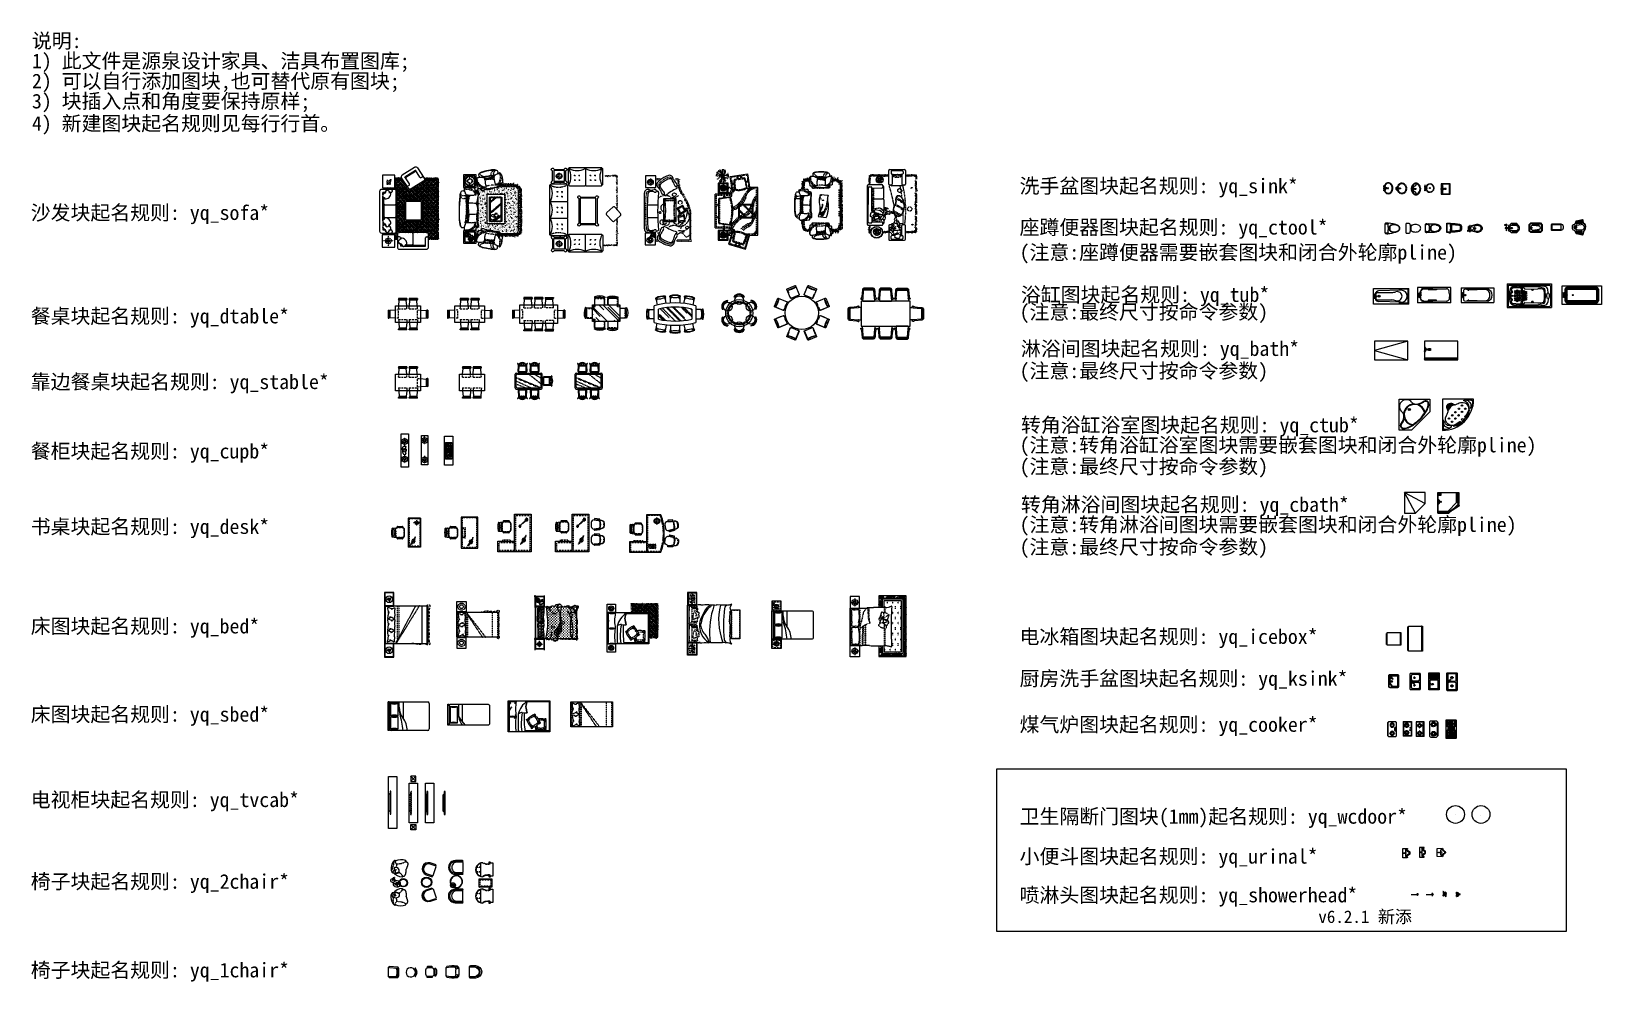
# Model space of a CAD drawing. Extents: x -15080 to 60298, y -30155 to 15485.
import ezdxf

# ---------------------------------------------------------------- set-up
doc = ezdxf.new("R2010")
doc.units = 0
for name, pattern in [('DASHDOT2', [0.5, 0.25, -0.125, 0, -0.125]), ('DASHED', [0.75, 0.5, -0.25]), ('DASHED2', [0.375, 0.25, -0.125]), ('HIDDEN', [0.375, 0.25, -0.125]), ('HIDDEN2', [0.1875, 0.125, -0.0625])]:
    doc.linetypes.add(name, pattern=pattern)
doc.layers.get('0').update_dxf_attribs({"linetype": 'CONTINUOUS'})
doc.layers.add('FURHATCH', color=57, linetype='CONTINUOUS')
doc.styles.get("Standard").update_dxf_attribs({"font": ''})
doc.styles.get('STANDARD').set_extended_font_data('SimSun')

msp = doc.modelspace()

# ---------------------------------------------------------------- texts
at = {"color": 6}
for s, height, p in [('说明:', 700, (-15055, 14683)), ('1) 此文件是源泉设计家具、洁具布置图库;', 700, (-15055, 13717)), ('2) 可以自行添加图块,也可替代原有图块;', 700, (-15055, 12751)), ('3) 块插入点和角度要保持原样;', 700, (-15055, 11785)), ('4) 新建图块起名规则见每行行首。', 700, (-15055, 10715)), ('洗手盆图块起名规则: yq_sink*', 700, (32358, 7713)), ('沙发块起名规则: yq_sofa*', 700, (-15111, 6428)), ('座蹲便器图块起名规则: yq_ctool*', 700, (32358, 5727)), ('(注意:座蹲便器需要嵌套图块和闭合外轮廓pline)', 700, (32358, 4524)), ('浴缸图块起名规则: yq_tub*', 700, (32423, 2491)), ('餐桌块起名规则: yq_dtable*', 700, (-15111, 1460)), ('(注意:最终尺寸按命令参数)', 700, (32358, 1661)), ('淋浴间图块起名规则: yq_bath*', 700, (32423, -104)), ('(注意:最终尺寸按命令参数)', 700, (32358, -1167)), ('靠边餐桌块起名规则: yq_stable*', 700, (-15111, -1695)), ('转角浴缸浴室图块起名规则: yq_ctub*', 700, (32423, -3771)), ('餐柜块起名规则: yq_cupb*', 700, (-15111, -5028)), ('(注意:转角浴缸浴室图块需要嵌套图块和闭合外轮廓pline)', 700, (32358, -4733)), ('(注意:最终尺寸按命令参数)', 700, (32358, -5760)), ('转角淋浴间图块起名规则: yq_cbath*', 700, (32423, -7591)), ('书桌块起名规则: yq_desk*', 700, (-15111, -8650)), ('(注意:转角淋浴间图块需要嵌套图块和闭合外轮廓pline)', 700, (32358, -8553)), ('(注意:最终尺寸按命令参数)', 700, (32358, -9625)), ('床图块起名规则: yq_bed*', 700, (-15111, -13432)), ('电冰箱图块起名规则: yq_icebox*', 700, (32358, -13933)), ('厨房洗手盆图块起名规则: yq_ksink*', 700, (32358, -15945)), ('床图块起名规则: yq_sbed*', 700, (-15111, -17667)), ('煤气炉图块起名规则: yq_cooker*', 700, (32358, -18156)), ('电视柜块起名规则: yq_tvcab*', 700, (-15111, -21770)), ('卫生隔断门图块(1mm)起名规则: yq_wcdoor*', 700, (32358, -22570)), ('小便斗图块起名规则: yq_urinal*', 700, (32358, -24488)), ('椅子块起名规则: yq_2chair*', 700, (-15111, -25694)), ('喷淋头图块起名规则: yq_showerhead*', 700, (32358, -26347)), ('v6.2.1 新添', 600, (46700, -27336)), ('椅子块起名规则: yq_1chair*', 700, (-15111, -29950))]:
    msp.add_text(s, height=height, dxfattribs=at).set_placement(p)

# ---------------------------------------------------------------- blocks, each defined once
blk = doc.blocks.new('YQ_BED_01')
at = {"linetype": 'CONTINUOUS', "ltscale": 1000}
for p, q in [((2100, 900), (0, 900)), ((0, 900), (0, -900)), ((2100, -900), (2100, 900)), ((0, -900), (2100, -900))]:
    blk.add_line(p, q, dxfattribs=at)
at = {"linetype": 'CONTINUOUS'}
for points in [[(0, 1550), (0, 900), (450, 900), (450, 1550)], [(0, -900), (0, -1550), (450, -1550), (450, -900)]]:
    blk.add_lwpolyline(points, close=True, dxfattribs=at)
for centre in [(225, 1225), (225, -1225)]:
    blk.add_circle(centre, 160, dxfattribs=at)
at = {"layer": 'FURHATCH', "linetype": 'CONTINUOUS', "ltscale": 1000}
for p, q in [((30, 900), (30, -900)), ((1800, -900), (1800, 900)), ((2050, -900), (2050, 900))]:
    blk.add_line(p, q, dxfattribs=at)
at = {"layer": 'FURHATCH', "linetype": 'DASHED2', "ltscale": 0.5}
for p, q in [((540, -900), (1504, 921)), ((560, -900), (1689, 931)), ((600, 900), (600, -782)), ((680, 900), (680, -625))]:
    blk.add_line(p, q, dxfattribs=at)
at = {"layer": 'FURHATCH', "linetype": 'CONTINUOUS'}
for points in [[(20, 1530), (20, 920), (430, 920), (430, 1530)], [(20, -920), (20, -1530), (430, -1530), (430, -920)]]:
    blk.add_lwpolyline(points, close=True, dxfattribs=at)
for points in [[(225, 1227, 0.228099), (158, 1225, -0.317646), (66, 1242)], [(346, 1329, -0.398826), (280, 1270, 0.069197), (273, 1269, 0.240714), (225, 1227, -0.240714)], [(300, 1084, -0.414712), (235, 1160, 0.258086), (225, 1227)], [(225, -1223, 0.228099), (158, -1225, -0.317646), (66, -1208)], [(346, -1121, -0.398826), (280, -1180, 0.069197), (273, -1181, 0.240714), (225, -1223, -0.240714)], [(300, -1366, -0.414712), (235, -1290, 0.258086), (225, -1223)]]:
    blk.add_lwpolyline(points, format="xyb", dxfattribs=at)
for centre in [(225, 1227), (225, -1223)]:
    blk.add_circle(centre, 67.5, dxfattribs=at)
at = {"layer": 'FURHATCH', "linetype": 'CONTINUOUS', "ltscale": 1000}
for points, knots in [([(376, 729), (270, 795), (112, 892), (156, 710), (179, 623), (180, 565), (181, 528)], [0, 0, 0, 0, 257.192142, 380.388355, 440.188761, 557.045341, 557.045341, 557.045341, 557.045341]), ([(313, 750), (392, 793), (546, 876), (461, 661), (480, 562), (498, 484), (476, 402), (475, 340), (499, 246), (355, 365), (285, 372), (256, 374)], [0, 0, 0, 0, 197.98522, 383.798459, 461.536852, 537.063609, 629.138715, 719.341985, 744.183766, 895.041347, 1000.692483, 1000.692483, 1000.692483, 1000.692483]), ([(210, 63), (203, 42), (189, 2), (150, -82), (175, -159), (120, -257), (207, -269), (253, -193), (319, -193), (340, -193)], [0, 0, 0, 0, 70.314327, 132.712823, 281.06886, 345.030234, 373.143701, 508.899423, 574.349148, 574.349148, 574.349148, 574.349148]), ([(213, 622), (206, 601), (192, 561), (153, 477), (178, 400), (123, 302), (210, 290), (256, 366), (322, 366), (343, 366)], [0, 0, 0, 0, 70.314327, 132.712823, 281.06886, 345.030234, 373.143701, 508.899423, 574.349148, 574.349148, 574.349148, 574.349148]), ([(373, 170), (267, 236), (109, 333), (153, 151), (176, 64), (177, 6), (178, -31)], [0, 0, 0, 0, 257.192142, 380.388355, 440.188761, 557.045341, 557.045341, 557.045341, 557.045341]), ([(309, 191), (389, 234), (543, 317), (458, 102), (477, 3), (495, -75), (472, -157), (472, -219), (496, -313), (352, -194), (282, -187), (253, -185)], [0, 0, 0, 0, 197.98522, 383.798459, 461.536852, 537.063609, 629.138715, 719.341985, 744.183766, 895.041347, 1000.692483, 1000.692483, 1000.692483, 1000.692483]), ([(200, -493), (193, -514), (179, -553), (140, -637), (165, -714), (110, -812), (197, -824), (243, -749), (309, -749), (330, -749)], [0, 0, 0, 0, 70.314327, 132.712823, 281.06886, 345.030234, 373.143701, 508.899423, 574.349148, 574.349148, 574.349148, 574.349148]), ([(363, -385), (257, -319), (99, -222), (143, -405), (166, -492), (167, -549), (168, -587)], [0, 0, 0, 0, 257.192142, 380.388355, 440.188761, 557.045341, 557.045341, 557.045341, 557.045341]), ([(300, -364), (379, -321), (533, -238), (448, -453), (467, -553), (485, -631), (463, -712), (462, -774), (486, -868), (342, -750), (272, -743), (243, -740)], [0, 0, 0, 0, 197.98522, 383.798459, 461.536852, 537.063609, 629.138715, 719.341985, 744.183766, 895.041347, 1000.692483, 1000.692483, 1000.692483, 1000.692483])]:
    blk.add_open_spline(points, degree=3, knots=knots, dxfattribs=at)
at = {"layer": 'FURHATCH', "linetype": 'DASHED2', "ltscale": 451.947922}
blk.add_open_spline([(1992, 900), (2071, 970), (2189, 999), (2167, 789), (2108, 682), (2173, 491), (2091, 272), (2150, 28), (2100, -200), (2173, -484), (2083, -701), (2209, -948), (2066, -979), (1864, -867), (1699, -991), (1474, -909), (1368, -903), (1308, -900)], degree=3, knots=[0, 0, 0, 0, 140.356688, 240.855445, 374.272085, 514.628774, 800.960617, 1037.309606, 1234.977718, 1501.883052, 1872.056655, 1990.732643, 2052.345442, 2125.407537, 2467.000811, 2608.004871, 2786.638856, 2786.638856, 2786.638856, 2786.638856], dxfattribs=at)
blk = doc.blocks.new('YQ_BED_02')
at = {"linetype": 'CONTINUOUS', "ltscale": 1000}
for p, q in [((0, -600), (0, 600)), ((0, 600), (2013, 600)), ((0, -600), (0, 600)), ((0, 600), (2013, 600)), ((2000, 607), (2000, -607)), ((2000, 607), (2000, -607)), ((2013, -600), (0, -600)), ((2013, -600), (0, -600))]:
    blk.add_line(p, q, dxfattribs=at)
for points in [[(450, 1120), (450, 620), (0, 620), (0, 1120)], [(450, -1120), (450, -620), (0, -620), (0, -1120)], [(450, -1120), (450, -620), (0, -620), (0, -1120)]]:
    blk.add_lwpolyline(points, close=True, dxfattribs=at)
at = {"layer": 'FURHATCH', "linetype": 'HIDDEN2'}
for p, q in [((20, -600), (20, 600)), ((20, -600), (20, 600)), ((35, -600), (35, 600)), ((35, -600), (35, 600)), ((429, 600), (1232, -600)), ((429, 600), (1232, -600)), ((453, 600), (1386, -600)), ((453, 600), (1386, -600)), ((470, -600), (470, 547)), ((470, -600), (470, 547)), ((523, -600), (523, 481)), ((523, -600), (523, 481)), ((1700, 600), (1700, -600)), ((1700, 600), (1700, -600)), ((1950, 600), (1950, -600)), ((1950, 600), (1950, -600))]:
    blk.add_line(p, q, dxfattribs=at)
for centre in [(225, 870), (225, -870), (225, -870)]:
    blk.add_circle(centre, 170, dxfattribs=at)
at = {"layer": 'FURHATCH', "linetype": 'CONTINUOUS'}
for centre in [(225, 870), (225, -870), (225, -870)]:
    blk.add_circle(centre, 90, dxfattribs=at)
at = {"layer": 'FURHATCH', "ltscale": 1000}
for points, knots in [([(139, 225), (132, 246), (118, 285), (79, 369), (104, 446), (49, 544), (136, 556), (182, 481), (248, 480), (270, 480)], [0, 0, 0, 0, 70.314327, 132.712823, 281.06886, 345.030234, 373.143701, 508.899423, 574.349148, 574.349148, 574.349148, 574.349148]), ([(139, 225), (132, 246), (118, 285), (79, 369), (104, 446), (49, 544), (136, 556), (182, 481), (248, 480), (270, 480)], [0, 0, 0, 0, 70.314327, 132.712823, 281.06886, 345.030234, 373.143701, 508.899423, 574.349148, 574.349148, 574.349148, 574.349148]), ([(303, 117), (196, 51), (38, -46), (82, 136), (105, 224), (107, 281), (107, 319)], [0, 0, 0, 0, 257.192142, 380.388355, 440.188761, 557.045341, 557.045341, 557.045341, 557.045341]), ([(303, 117), (196, 51), (38, -46), (82, 136), (105, 224), (107, 281), (107, 319)], [0, 0, 0, 0, 257.192142, 380.388355, 440.188761, 557.045341, 557.045341, 557.045341, 557.045341]), ([(239, 96), (318, 53), (473, -30), (387, 185), (407, 285), (424, 362), (402, 444), (401, 506), (426, 600), (282, 482), (211, 475), (182, 472)], [0, 0, 0, 0, 197.98522, 383.798459, 461.536852, 537.063609, 629.138715, 719.341985, 744.183766, 895.041347, 1000.692483, 1000.692483, 1000.692483, 1000.692483]), ([(239, 96), (318, 53), (473, -30), (387, 185), (407, 285), (424, 362), (402, 444), (401, 506), (426, 600), (282, 482), (211, 475), (182, 472)], [0, 0, 0, 0, 197.98522, 383.798459, 461.536852, 537.063609, 629.138715, 719.341985, 744.183766, 895.041347, 1000.692483, 1000.692483, 1000.692483, 1000.692483]), ([(252, -473), (332, -516), (486, -599), (400, -385), (420, -285), (438, -207), (415, -126), (414, -63), (439, 30), (295, -88), (225, -95), (196, -98)], [0, 0, 0, 0, 197.98522, 383.798459, 461.536852, 537.063609, 629.138715, 719.341985, 744.183766, 895.041347, 1000.692483, 1000.692483, 1000.692483, 1000.692483]), ([(252, -473), (332, -516), (486, -599), (400, -385), (420, -285), (438, -207), (415, -126), (414, -63), (439, 30), (295, -88), (225, -95), (196, -98)], [0, 0, 0, 0, 197.98522, 383.798459, 461.536852, 537.063609, 629.138715, 719.341985, 744.183766, 895.041347, 1000.692483, 1000.692483, 1000.692483, 1000.692483]), ([(153, -345), (145, -324), (132, -285), (93, -201), (117, -123), (62, -26), (150, -14), (196, -89), (262, -89), (283, -89)], [0, 0, 0, 0, 70.314327, 132.712823, 281.06886, 345.030234, 373.143701, 508.899423, 574.349148, 574.349148, 574.349148, 574.349148]), ([(153, -345), (145, -324), (132, -285), (93, -201), (117, -123), (62, -26), (150, -14), (196, -89), (262, -89), (283, -89)], [0, 0, 0, 0, 70.314327, 132.712823, 281.06886, 345.030234, 373.143701, 508.899423, 574.349148, 574.349148, 574.349148, 574.349148]), ([(316, -452), (209, -518), (51, -615), (96, -433), (119, -346), (120, -289), (121, -251)], [0, 0, 0, 0, 257.192142, 380.388355, 440.188761, 557.045341, 557.045341, 557.045341, 557.045341]), ([(316, -452), (209, -518), (51, -615), (96, -433), (119, -346), (120, -289), (121, -251)], [0, 0, 0, 0, 257.192142, 380.388355, 440.188761, 557.045341, 557.045341, 557.045341, 557.045341])]:
    blk.add_open_spline(points, degree=3, knots=knots, dxfattribs=at)
at = {"layer": 'FURHATCH', "linetype": 'HIDDEN2', "ltscale": 832.546144}
blk.add_open_spline([(1916, -600), (1988, -667), (2085, -681), (2017, -520), (2022, -441), (2042, -301), (1994, -198), (2052, -22), (2000, 146), (2074, 300), (1969, 455), (2066, 673), (1994, 699), (1812, 573), (1434, 705), (1290, 607), (1219, 602), (1177, 600)], degree=3, knots=[0, 0, 0, 0, 140.356688, 240.855445, 374.272085, 514.628774, 800.960617, 1037.309606, 1234.977718, 1501.883052, 1872.056655, 1990.732643, 2052.345442, 2125.407537, 2467.000811, 2608.004871, 2786.638856, 2786.638856, 2786.638856, 2786.638856], dxfattribs=at)
blk = doc.blocks.new('YQ_TVCAB_02')
for points in [[(0, -950), (0, 950), (400, 950), (400, -950)], [(75, 1034), (325, 1034), (325, 1284), (75, 1284)], [(75, -1034), (325, -1034), (325, -1284), (75, -1284)]]:
    blk.add_lwpolyline(points, close=True)
at = {"layer": 'FURHATCH', "linetype": 'HIDDEN2'}
for p, q in [((325, 1034), (75, 1284)), ((75, 1034), (325, 1284)), ((67, 550), (67, -550)), ((325, -1034), (75, -1284)), ((75, -1034), (325, -1284))]:
    blk.add_line(p, q, dxfattribs=at)
blk.add_lwpolyline([(0, -370), (67, -438), (67, -550), (112, -550), (112, 550), (67, 550), (67, 438), (0, 370)], close=True, dxfattribs=at)
blk = doc.blocks.new('YQ_2CHAIR_01')
for p, q in [((67, 488), (97, 511)), ((67, -488), (97, -511))]:
    blk.add_line(p, q)
for points in [[(190, 1076), (186, 1072), (179, 1066), (170, 1059), (160, 1049), (149, 1039), (137, 1027), (125, 1014), (114, 1000), (104, 986), (94, 971), (86, 956), (79, 940), (72, 924), (66, 907), (60, 889), (54, 871), (49, 852), (44, 832), (39, 812), (35, 792), (31, 770), (27, 749), (23, 727), (20, 705), (18, 683), (16, 660), (16, 636), (19, 611), (25, 584), (34, 555), (48, 524), (67, 489)], [(729, 1019), (749, 1009), (766, 1001), (778, 993), (788, 986), (795, 979), (800, 973), (803, 967), (806, 961), (809, 955), (811, 948), (813, 941), (815, 934), (816, 927), (817, 919), (818, 911), (818, 903), (818, 894), (818, 885), (817, 876), (816, 867), (815, 857), (813, 848), (811, 839), (809, 829), (807, 821), (804, 812), (801, 803), (798, 794), (794, 784), (790, 774), (786, 764), (781, 752), (777, 740), (771, 727), (766, 713), (761, 700), (757, 686), (752, 673), (749, 661), (746, 650)], [(577, 318), (579, 319), (584, 319), (590, 319), (598, 319), (607, 320), (616, 320), (625, 321), (634, 322), (642, 323), (648, 325), (654, 327), (659, 329), (664, 332), (668, 335), (672, 338), (676, 342), (680, 346), (684, 351), (688, 356), (692, 361), (696, 367), (700, 374), (704, 381), (708, 388), (711, 396), (715, 405), (718, 413), (721, 422), (724, 431), (726, 441), (728, 450), (730, 459), (731, 468), (733, 477), (733, 487), (734, 496), (735, 506), (735, 517), (736, 528), (736, 541), (737, 554), (738, 568), (738, 582), (739, 597), (741, 611), (742, 625), (744, 637), (746, 649)], [(190, -1076), (186, -1072), (179, -1066), (170, -1059), (160, -1049), (149, -1039), (137, -1027), (125, -1014), (114, -1000), (104, -986), (94, -971), (86, -956), (79, -940), (72, -924), (66, -907), (60, -889), (54, -871), (49, -852), (44, -832), (39, -812), (35, -792), (31, -770), (27, -749), (23, -727), (20, -705), (18, -683), (16, -660), (16, -636), (19, -611), (25, -584), (34, -555), (48, -524), (67, -489)], [(577, -318), (579, -319), (584, -319), (590, -319), (598, -319), (607, -320), (616, -320), (625, -321), (634, -322), (642, -323), (648, -325), (654, -327), (659, -329), (664, -332), (668, -335), (672, -338), (676, -342), (680, -346), (684, -351), (688, -356), (692, -361), (696, -367), (700, -374), (704, -381), (708, -388), (711, -396), (715, -405), (718, -413), (721, -422), (724, -431), (726, -441), (728, -450), (730, -459), (731, -468), (733, -477), (733, -487), (734, -496), (735, -506), (735, -517), (736, -528), (736, -541), (737, -554), (738, -568), (738, -582), (739, -597), (741, -611), (742, -625), (744, -637), (746, -649)], [(729, -1019), (749, -1009), (766, -1001), (778, -993), (788, -986), (795, -979), (800, -973), (803, -967), (806, -961), (809, -955), (811, -948), (813, -941), (815, -934), (816, -927), (817, -919), (818, -911), (818, -903), (818, -894), (818, -885), (817, -876), (816, -867), (815, -857), (813, -848), (811, -839), (809, -829), (807, -821), (804, -812), (801, -803), (798, -794), (794, -784), (790, -774), (786, -764), (781, -752), (777, -740), (771, -727), (766, -713), (761, -700), (757, -686), (752, -673), (749, -661), (746, -650)]]:
    blk.add_lwpolyline(points)
for points in [[(707, 1008, -0.101651), (704, 1016, -0.060225), (703, 1026, -0.093358), (708, 1050, -0.060225), (713, 1058, -0.101651), (719, 1064, -0.387172), (728, 1062, -0.101651), (732, 1054, -0.060225), (733, 1044, -0.093358), (727, 1021, -0.060225), (723, 1012, -0.101651), (716, 1006, -0.186829)], [(564, 337, 0.101651), (557, 332, 0.060225), (553, 323, 0.093358), (548, 299, 0.060225), (549, 290, 0.101651), (552, 282, 0.387172), (561, 280, 0.101651), (567, 286, 0.060225), (572, 294, 0.093358), (577, 318, 0.060225), (576, 327, 0.101651), (573, 335, 0.186829)], [(564, -337, -0.101651), (557, -332, -0.060225), (553, -323, -0.093358), (548, -299, -0.060225), (549, -290, -0.101651), (552, -282, -0.387172), (561, -280, -0.101651), (567, -286, -0.060225), (572, -294, -0.093358), (577, -318, -0.060225), (576, -327, -0.101651), (573, -335, -0.186829)], [(707, -1008, 0.101651), (704, -1016, 0.060225), (703, -1026, 0.093358), (708, -1050, 0.060225), (713, -1058, 0.101651), (719, -1064, 0.387172), (728, -1062, 0.101651), (732, -1054, 0.060225), (733, -1044, 0.093358), (727, -1021, 0.060225), (723, -1012, 0.101651), (716, -1006, 0.186829)]]:
    blk.add_lwpolyline(points, format="xyb", close=True)
blk.add_circle((603, 0), 200)
for centre, radius, start, end in [((199, 978), 94.8, 58.85269, 97.71852), ((-732, 613), 1031, 24.07389, 26.63649), ((495, 456), 651, 69.36718, 115.94645), ((116, 610), 131, 247.77161, 273.18724), ((596, 929), 651, 219.91804, 266.49731), ((116, -610), 131, 86.81276, 112.22839), ((596, -929), 651, 93.50269, 140.08196), ((199, -978), 94.8, 262.28148, 301.14731), ((-732, -613), 1031, 333.36351, 335.92611), ((495, -456), 651, 244.05355, 290.63282)]:
    blk.add_arc(centre, radius, start, end)
at = {"layer": 'FURHATCH'}
for p, q in [((93, 112), (183, 249)), ((114, 100), (155, 170)), ((124, 244), (146, 193)), ((153, 204), (132, 249)), ((150, 183), (195, 74)), ((210, 85), (161, 188)), ((163, 184), (196, 240))]:
    blk.add_line(p, q, dxfattribs=at)
for points in [[(67, 489), (58, 567), (69, 643), (95, 713), (114, 773), (114, 784)], [(67, -489), (58, -567), (69, -643), (95, -713), (114, -773), (114, -784)]]:
    blk.add_lwpolyline(points, dxfattribs=at)
at = {"layer": 'FURHATCH', "linetype": 'HIDDEN2'}
for points in [[(192, 1073), (152, 1006), (131, 932), (126, 858), (118, 795), (114, 784)], [(192, -1073), (152, -1006), (131, -932), (126, -858), (118, -795), (114, -784)]]:
    blk.add_lwpolyline(points, dxfattribs=at)
at = {"layer": 'FURHATCH', "ltscale": 1000}
for points in [[(205, 615, 0.232884), (234, 444, 0.184752), (403, 510, 0.286563), (339, 716, 0.237978), (159, 713, 0.243587), (216, 585, -4.263709)], [(258, 647, 0.343333), (235, 448, -0.126408), (399, 512, 5.969376)], [(205, -615, -0.232884), (234, -444, -0.184752), (403, -510, -0.286563), (339, -716, -0.237978), (159, -713, -0.243587), (216, -585, 4.263709)], [(258, -647, -0.343333), (235, -448, 0.126408), (399, -512, -5.969376)]]:
    blk.add_lwpolyline(points, format="xyb", dxfattribs=at)
for points in [[(297, -57), (301, -50), (305, -45), (309, -40), (312, -36), (315, -32), (318, -29), (321, -26), (323, -23), (326, -21), (328, -18), (330, -15), (332, -13), (334, -10), (336, -8), (338, -5), (340, -3), (341, -1), (343, 2), (345, 4), (347, 6), (349, 8), (351, 10), (353, 12), (355, 14), (358, 15), (360, 17), (362, 19), (365, 21), (367, 23), (369, 25), (372, 26), (374, 28), (377, 30), (379, 32), (382, 34), (384, 36), (387, 38), (389, 41), (391, 43), (393, 46), (395, 50), (397, 54), (399, 58), (401, 63), (402, 67), (403, 69)], [(304, -53), (296, -51), (289, -50), (283, -48), (277, -47), (272, -47), (267, -46), (263, -45), (259, -45), (255, -44), (252, -44), (248, -43), (245, -43), (242, -42), (238, -42), (235, -42), (232, -41), (229, -41), (226, -41), (223, -42), (219, -42), (216, -42), (213, -43), (209, -43), (206, -44), (202, -44), (199, -45), (195, -46), (192, -47), (188, -48), (184, -49), (179, -50), (175, -52), (170, -53), (165, -54), (160, -56), (154, -58), (147, -59), (140, -61), (134, -62)], [(299, -49), (302, -57), (305, -64), (306, -71), (308, -77), (309, -83), (309, -88), (310, -93), (310, -98), (310, -102), (310, -107), (310, -111), (310, -114), (311, -118), (311, -121), (311, -125), (312, -128), (313, -131), (314, -134), (315, -137), (316, -139), (317, -142), (319, -144), (320, -147), (322, -149), (324, -151), (326, -153), (327, -156), (329, -158), (331, -160), (333, -162), (335, -164), (337, -166), (339, -168), (341, -170), (343, -172), (344, -174), (346, -176), (348, -179), (350, -181), (352, -184), (354, -187), (356, -190), (358, -194), (360, -197), (362, -200), (362, -200)]]:
    blk.add_lwpolyline(points, dxfattribs=at)
blk.add_circle((603, 0), 176, dxfattribs=at)
at = {"layer": 'FURHATCH', "linetype": 'HIDDEN2'}
for centre, radius, start, end in [((331, 1023), 122, 171.60659, 248.86621), ((-218, 855), 507, 347.94927, 6.08991), ((315, 1767), 858, 268.11318, 297.52003), ((214, 478), 122, 99.55023, 164.2579), ((-104, -194), 858, 38.34446, 53.55013), ((214, -478), 122, 195.7421, 260.44977), ((-218, -855), 507, 353.91009, 12.05073), ((-104, 194), 858, 306.44987, 321.65554), ((331, -1023), 122, 111.13379, 188.39341), ((315, -1767), 858, 62.47997, 91.88682)]:
    blk.add_arc(centre, radius, start, end, dxfattribs=at)
at = {"layer": 'FURHATCH'}
blk.add_arc((156, 183), 6.58, 41.79549, 183.23512, dxfattribs=at)
at = {"layer": 'FURHATCH', "ltscale": 1000, "extrusion": (0, 0, -1)}
for centre, major_axis, start_param, end_param in [((103, 106), (-87.5, 48.4), 3.732773, 7.765064), ((296, -53), (-144, 76), 1.577007, 7.860192), ((103, 106), (-45.3, 89.2), 1.120056, 2.103187)]:
    blk.add_ellipse(centre, major_axis=major_axis, ratio=1, start_param=start_param, end_param=end_param, dxfattribs=at)
at = {"layer": 'FURHATCH', "extrusion": (0, 0, -1)}
for centre, major_axis, start_param, end_param in [((104, 107), (10.7, 5.5), 1.101119, 4.089219), ((128, 246), (-2.05, 4.03), 4.668643, 7.949355), ((189, 244), (7.13, 3.62), -0.6061966950080541, 5.676988612171531), ((296, -53), (-32.2, 63.4), 0.9646, 7.247785), ((296, -53), (-23, 45.3), 0.9646, 7.247785)]:
    blk.add_ellipse(centre, major_axis=major_axis, ratio=1, start_param=start_param, end_param=end_param, dxfattribs=at)
blk = doc.blocks.new('YQ_2CHAIR_02')
at = {"linetype": 'CONTINUOUS'}
for points in [[(532, 309), (561, 323), (710, 755), (695, 785), (710, 828), (429, 924, 1), (236, 362), (518, 266)], [(532, -309), (561, -323), (710, -755), (695, -785), (710, -828), (429, -924, -1), (236, -362), (518, -266)]]:
    blk.add_lwpolyline(points, format="xyb", close=True, dxfattribs=at)
blk.add_circle((250, 0), 250)
at = {"layer": 'FURHATCH'}
for points in [[(532, 309), (251, 405, -1), (414, 881), (695, 785)], [(532, -309), (251, -405, 1), (414, -881), (695, -785)]]:
    blk.add_lwpolyline(points, format="xyb", dxfattribs=at)
at = {"layer": 'FURHATCH', "ltscale": 1000}
blk.add_circle((250, 0), 219, dxfattribs=at)
at = {"layer": 'FURHATCH'}
for centre, start, end in [((355, 635), 76.5865, 245.66922), ((355, -635), 114.33078, 283.4135)]:
    blk.add_arc(centre, 253, start, end, dxfattribs=at)
blk = doc.blocks.new('YQ_TVCAB_01')
blk.add_lwpolyline([(0, -1250), (0, 1250), (400, 1250), (400, -1250)], close=True)
at = {"layer": 'FURHATCH'}
blk.add_line((67, 550), (67, -550), dxfattribs=at)
blk.add_lwpolyline([(0, -370), (67, -438), (67, -550), (112, -550), (112, 550), (67, 550), (67, 438), (0, 370)], close=True, dxfattribs=at)
blk = doc.blocks.new('YQ_TVCAB_03')
blk.add_lwpolyline([(0, -950), (0, 950), (400, 950), (400, -950)], close=True)
at = {"layer": 'FURHATCH'}
blk.add_line((67, 550), (67, -550), dxfattribs=at)
blk.add_lwpolyline([(0, -370), (67, -438), (67, -550), (112, -550), (112, 550), (67, 550), (67, 438), (0, 370)], close=True, dxfattribs=at)
blk = doc.blocks.new('YQ_TVCAB_04')
at = {"layer": 'FURHATCH'}
blk.add_line((67, 550), (67, -550), dxfattribs=at)
blk.add_lwpolyline([(0, -370), (67, -438), (67, -550), (112, -550), (112, 550), (67, 550), (67, 438), (0, 370)], close=True, dxfattribs=at)
blk = doc.blocks.new('YQ_BED_03')
for p, q in [((-9, 1261), (514, 1261)), ((507, 761), (14, 761)), ((47, 770), (47, -770)), ((49, 720), (49, 1310)), ((72, 779), (72, 1242)), ((72, 1242), (458, 1242)), ((458, 779), (72, 779)), ((83, -790), (83, 775)), ((458, 1242), (458, 779)), ((479, 1298), (479, 722)), ((615, 730), (10, 730)), ((812, 730), (642, 730)), ((2021, 730), (1053, 730)), ((2047, -864), (2047, 708)), ((49, -1331), (49, -741)), ((479, -753), (479, -1329)), ((-9, -790), (514, -790)), ((507, -1290), (14, -1290)), ((17, -770), (680, -770)), ((72, -1272), (72, -809)), ((72, -809), (458, -809)), ((458, -1272), (72, -1272)), ((540, -777), (447, -777)), ((458, -809), (458, -1272)), ((1032, -770), (2108, -770))]:
    blk.add_line(p, q)
for centre, radius in [((1384, -27), 69.9), ((905, -227), 59.9)]:
    blk.add_circle(centre, radius)
for centre, radius, start, end in [((320, 278), 291, 235.86029, 302.24446), ((828, 266), 661, 152.67006, 174.97357), ((262, 836), 191, 242.22724, 275.67523), ((658, 182), 269, 176.65522, 221.12868), ((979, 622), 192, 233.86155, 318.95988), ((1609, 299), 437, 359.06795, 99.93221), ((1564, 527), 204, 312.15143, 86.46391), ((10, -391), 1853, 347.45277, 30.1874), ((1851, 267), 209, 20.94153, 135.76468), ((3646, -252), 1927, 160.55406, 194.28567), ((1967, 650), 80, 0, 90), ((271, -807), 118, 83.44736, 145.26554), ((-43, -626), 517, 354.08945, 21.81431), ((1967, -690), 80, 270, 0), ((1005, -881), 126, 91.99621, 141.16457)]:
    blk.add_arc(centre, radius, start, end)
for points, knots in [([(633, -822), (667, -838), (720, -864), (746, -780), (820, -798), (825, -858), (883, -847), (908, -775), (943, -869), (986, -945), (1041, -859), (1110, -901), (1160, -693), (813, -544), (1366, -64), (1272, 398), (1042, 781), (1281, 874), (1148, 897), (1123, 834), (1005, 905), (1005, 741), (935, 778), (890, 797), (764, 794), (772, 417), (611, 897), (598, 641), (625, 416), (669, -70), (623, -454), (562, -775), (619, -812), (633, -822)], [0, 0, 0, 0, 88.420092, 139.08588, 204.302936, 239.695496, 287.801042, 327.365471, 412.960499, 463.626286, 552.059846, 584.668336, 662.614915, 976.525572, 1385.951223, 2199.651587, 2351.905176, 2496.483278, 2562.999449, 2583.272038, 2678.991017, 2792.860451, 2818.241072, 2885.403431, 2949.309141, 3155.497923, 3384.564142, 3492.73676, 3657.392801, 4188.629642, 4825.01917, 4967.716723, 5018.372495, 5018.372495, 5018.372495, 5018.372495]), ([(1121, -797), (1139, -796), (1169, -795), (1208, -767), (1247, -790), (1291, -777), (1326, -803), (1382, -812), (1444, -769), (1534, -839), (1553, -780), (1588, -786), (1626, -793), (1671, -808), (1717, -811), (1750, -789), (1792, -795), (1828, -791), (1864, -817), (1916, -796), (1967, -804), (2022, -801), (2023, -851), (2048, -821), (2031, -801), (2059, -778), (2091, -740), (2082, -679), (2041, -625), (2043, -562), (2084, -506), (2071, -444), (2078, -345), (2057, -235), (2042, -114), (2101, -22), (2070, 60), (2065, 138), (2015, 352), (2027, 501), (2111, 791), (2013, 746), (2119, 823), (2098, 728), (2092, 620), (2061, 760), (2000, 810), (1825, 805), (2011, 693), (1835, 794), (1782, 719), (1666, 692), (1661, 883), (1620, 650), (1583, 898), (1549, 683), (1474, 801), (1393, 685), (1356, 801), (1306, 713), (1231, 740), (1062, 728), (1167, 729), (1210, 730)], [0, 0, 0, 0, 51.660678, 90.967412, 128.902454, 170.303599, 219.852997, 247.834962, 336.321557, 429.35469, 458.821847, 477.222321, 524.135809, 581.038434, 617.839381, 657.146115, 693.947125, 740.178081, 760.753248, 820.731705, 885.133458, 928.777044, 953.563729, 976.574207, 995.553042, 1018.563482, 1064.584401, 1147.951297, 1174.787598, 1266.851571, 1308.018447, 1377.066427, 1441.511314, 1608.245014, 1714.11869, 1792.771707, 1913.247991, 1954.931389, 2029.864445, 2557.049468, 2603.081561, 2649.669814, 2705.705729, 2769.572288, 2833.915759, 2941.563921, 2988.753596, 3109.256563, 3186.329538, 3301.420039, 3372.081647, 3465.19531, 3553.942288, 3644.439499, 3737.244742, 3835.470296, 3892.628744, 3993.7394, 4044.820488, 4112.404136, 4168.078973, 4292.991951, 4382.313579, 4382.313579, 4382.313579, 4382.313579]), ([(1127, -785), (1131, -719), (1138, -591), (1375, -435), (1293, -154), (1227, 215), (1271, 493), (1325, 830), (1241, 866), (1210, 878)], [0, 0, 0, 0, 187.58413, 365.82731, 754.239835, 903.817038, 1507.445296, 1669.635577, 1760.756496, 1760.756496, 1760.756496, 1760.756496]), ([(466, 682), (467, 648), (470, 471), (401, 244), (470, 64), (461, -31), (333, 24), (260, 29), (177, -5), (126, 206), (201, 380), (168, 591), (169, 665), (169, 679)], [0, 0, 0, 0, 102.861928, 530.373873, 658.675165, 681.27964, 792.913994, 915.49568, 953.36122, 1019.827464, 1408.393852, 1591.895728, 1632.676316, 1632.676316, 1632.676316, 1632.676316]), ([(156, 673), (207, 681), (294, 696), (421, 731), (460, 679), (489, 659), (487, 648)], [0, 0, 0, 0, 164.415546, 279.575037, 325.112501, 361.150635, 361.150635, 361.150635, 361.150635]), ([(706, 715), (711, 688), (723, 621), (758, 563), (778, 528)], [0, 0, 0, 0, 81.132613, 201.738644, 201.738644, 201.738644, 201.738644]), ([(126, -755), (195, -740), (309, -714), (391, -752), (520, -808), (468, -776), (466, -763)], [0, 0, 0, 0, 193.119101, 315.074621, 378.265014, 417.389527, 417.389527, 417.389527, 417.389527]), ([(466, -756), (474, -658), (487, -499), (412, -272), (511, -112), (434, -12), (341, -35), (265, -58), (180, -22), (135, -181), (192, -307), (172, -472), (162, -581), (170, -675), (169, -730), (169, -749)], [0, 0, 0, 0, 292.165466, 473.33038, 702.429644, 731.52174, 827.936476, 937.617927, 988.756108, 1055.222351, 1321.047473, 1429.074206, 1540.80865, 1652.921975, 1708.225642, 1708.225642, 1708.225642, 1708.225642]), ([(732, -817), (752, -793), (835, -696), (837, -565), (839, -466)], [0, 0, 0, 0, 94.920667, 374.457292, 374.457292, 374.457292, 374.457292]), ([(447, -770), (493, -767), (552, -764), (592, -830), (616, -818), (630, -812)], [0, 0, 0, 0, 126.315232, 158.854004, 196.789047, 196.789047, 196.789047, 196.789047])]:
    blk.add_open_spline(points, degree=3, knots=knots)
at = {"layer": 'FURHATCH'}
for p, q in [((32, 1049), (309, 1083)), ((178, 937), (146, 1195)), ((400, 1105), (185, 1004)), ((185, 1004), (211, 948)), ((195, 1019), (376, 1103)), ((199, 1011), (195, 1019)), ((211, 948), (427, 1049)), ((286, 824), (225, 955)), ((265, 973), (239, 1029)), ((254, 951), (391, 1015)), ((300, 853), (254, 951)), ((467, 908), (286, 824)), ((437, 917), (300, 853)), ((379, 1027), (353, 1083)), ((376, 1103), (380, 1095)), ((391, 1015), (437, 917)), ((427, 1049), (400, 1105)), ((406, 1039), (467, 908)), ((910, 782), (878, 782)), ((894, 766), (894, 791)), ((1037, 782), (1005, 782)), ((1021, 766), (1021, 798)), ((1101, 846), (1069, 846)), ((1085, 830), (1085, 857)), ((1212, 861), (1212, 862)), ((165, 192), (155, 192)), ((165, 120), (155, 120)), ((165, 264), (158, 257)), ((165, 192), (158, 199)), ((165, 192), (158, 185)), ((165, 120), (158, 127)), ((165, 120), (158, 114)), ((165, 264), (159, 264)), ((165, 264), (160, 269)), ((201, 659), (191, 659)), ((201, 587), (191, 587)), ((201, 515), (191, 515)), ((201, 444), (191, 444)), ((201, 372), (191, 372)), ((201, 300), (191, 300)), ((201, 228), (191, 228)), ((201, 156), (191, 156)), ((201, 84), (191, 84)), ((201, 659), (194, 666)), ((201, 659), (194, 652)), ((201, 587), (194, 594)), ((201, 587), (194, 581)), ((201, 515), (194, 522)), ((201, 515), (194, 509)), ((201, 444), (194, 450)), ((201, 444), (194, 437)), ((201, 372), (194, 378)), ((201, 372), (194, 365)), ((201, 300), (194, 307)), ((201, 300), (194, 293)), ((201, 228), (194, 235)), ((201, 228), (194, 221)), ((201, 156), (194, 163)), ((201, 156), (194, 149)), ((201, 84), (194, 91)), ((201, 84), (194, 78)), ((201, 13), (194, 19)), ((201, 13), (201, 13)), ((201, 13), (201, 12)), ((237, 623), (227, 623)), ((237, 551), (227, 551)), ((237, 479), (227, 479)), ((237, 408), (227, 408)), ((237, 336), (227, 336)), ((237, 264), (227, 264)), ((237, 192), (227, 192)), ((237, 120), (227, 120)), ((237, 48), (227, 48)), ((237, 623), (230, 630)), ((237, 623), (230, 616)), ((237, 551), (230, 558)), ((237, 551), (230, 545)), ((237, 480), (230, 486)), ((237, 480), (230, 473)), ((237, 408), (230, 414)), ((237, 408), (230, 401)), ((237, 336), (230, 343)), ((237, 336), (230, 329)), ((237, 264), (230, 271)), ((237, 264), (230, 257)), ((237, 192), (230, 199)), ((237, 192), (230, 185)), ((237, 120), (230, 127)), ((237, 120), (230, 114)), ((237, 48), (230, 55)), ((237, 48), (230, 42)), ((273, 659), (263, 659)), ((273, 587), (263, 587)), ((273, 515), (263, 515)), ((273, 444), (263, 444)), ((273, 372), (263, 372)), ((273, 300), (263, 300)), ((273, 228), (263, 228)), ((273, 156), (263, 156)), ((273, 84), (263, 84)), ((273, 659), (266, 666)), ((273, 659), (266, 652)), ((273, 587), (266, 594)), ((273, 587), (266, 581)), ((273, 515), (266, 522)), ((273, 515), (266, 509)), ((273, 444), (266, 450)), ((273, 444), (266, 437)), ((273, 372), (266, 378)), ((273, 372), (266, 365)), ((273, 300), (266, 307)), ((273, 300), (266, 293)), ((273, 228), (266, 235)), ((273, 228), (266, 221)), ((273, 156), (266, 163)), ((273, 156), (266, 149)), ((273, 84), (266, 91)), ((273, 84), (266, 78)), ((309, 695), (299, 695)), ((309, 623), (299, 623)), ((309, 551), (299, 551)), ((309, 479), (299, 479)), ((309, 408), (299, 408)), ((309, 336), (299, 336)), ((309, 264), (299, 264)), ((309, 192), (299, 192)), ((309, 120), (299, 120)), ((309, 48), (299, 48)), ((309, 695), (302, 688)), ((309, 623), (302, 630)), ((309, 623), (302, 616)), ((309, 551), (302, 558)), ((309, 551), (302, 545)), ((309, 480), (302, 486)), ((309, 480), (302, 473)), ((309, 408), (302, 414)), ((309, 408), (302, 401)), ((309, 336), (302, 343)), ((309, 336), (302, 329)), ((309, 264), (302, 271)), ((309, 264), (302, 257)), ((309, 192), (302, 199)), ((309, 192), (302, 185)), ((309, 120), (302, 127)), ((309, 120), (302, 114)), ((309, 48), (302, 55)), ((309, 48), (302, 42)), ((309, 695), (303, 701)), ((345, 659), (335, 659)), ((345, 587), (335, 587)), ((345, 515), (335, 515)), ((345, 444), (335, 444)), ((345, 372), (335, 372)), ((345, 300), (335, 300)), ((345, 228), (335, 228)), ((345, 156), (335, 156)), ((345, 84), (335, 84)), ((345, 659), (338, 666)), ((345, 659), (338, 652)), ((345, 587), (338, 594)), ((345, 587), (338, 581)), ((345, 515), (338, 522)), ((345, 515), (338, 509)), ((345, 444), (338, 450)), ((345, 444), (338, 437)), ((345, 372), (338, 378)), ((345, 372), (338, 365)), ((345, 300), (338, 307)), ((345, 300), (338, 293)), ((345, 228), (338, 235)), ((345, 228), (338, 221)), ((345, 156), (338, 163)), ((345, 156), (338, 149)), ((345, 84), (338, 91)), ((345, 84), (338, 78)), ((344, 13), (338, 19)), ((380, 695), (371, 695)), ((380, 623), (371, 623)), ((380, 551), (371, 551)), ((380, 479), (371, 479)), ((380, 408), (371, 408)), ((380, 336), (371, 336)), ((380, 264), (371, 264)), ((380, 192), (371, 192)), ((380, 120), (371, 120)), ((380, 48), (371, 48)), ((380, 695), (374, 702)), ((380, 695), (374, 688)), ((380, 623), (374, 630)), ((380, 623), (374, 616)), ((380, 551), (374, 558)), ((380, 551), (374, 545)), ((380, 480), (374, 486)), ((380, 480), (374, 473)), ((380, 408), (374, 414)), ((380, 408), (374, 401)), ((380, 336), (374, 343)), ((380, 336), (374, 329)), ((380, 264), (374, 271)), ((380, 264), (374, 257)), ((380, 192), (374, 199)), ((380, 192), (374, 185)), ((380, 120), (374, 127)), ((380, 120), (374, 114)), ((380, 48), (374, 55)), ((380, 48), (374, 42)), ((416, 659), (407, 659)), ((416, 587), (407, 587)), ((416, 515), (407, 515)), ((416, 444), (407, 444)), ((416, 372), (407, 372)), ((416, 300), (407, 300)), ((416, 228), (407, 228)), ((416, 156), (407, 156)), ((416, 84), (407, 84)), ((416, 13), (407, 13)), ((416, 659), (410, 666)), ((416, 659), (410, 652)), ((416, 587), (410, 594)), ((416, 587), (410, 581)), ((416, 515), (410, 522)), ((416, 515), (410, 509)), ((416, 444), (410, 450)), ((416, 444), (410, 437)), ((416, 372), (410, 378)), ((416, 372), (410, 365)), ((416, 300), (410, 307)), ((416, 300), (410, 293)), ((416, 228), (410, 235)), ((416, 228), (410, 221)), ((416, 156), (410, 163)), ((416, 156), (410, 149)), ((416, 84), (410, 91)), ((416, 84), (410, 78)), ((416, 13), (410, 19)), ((416, 13), (410, 6)), ((447, 695), (443, 695)), ((452, 623), (443, 623)), ((452, 551), (443, 551)), ((452, 479), (443, 479)), ((447, 408), (443, 408)), ((451, 120), (443, 120)), ((452, 48), (443, 48)), ((450, 693), (446, 688)), ((452, 623), (446, 630)), ((452, 623), (446, 616)), ((452, 551), (446, 558)), ((452, 551), (446, 545)), ((452, 480), (446, 486)), ((452, 480), (446, 473)), ((448, 412), (446, 414)), ((446, 402), (446, 401)), ((451, 122), (446, 127)), ((452, 120), (446, 114)), ((452, 48), (446, 55)), ((452, 48), (446, 42)), ((656, 655), (624, 655)), ((656, 528), (624, 528)), ((656, 401), (625, 401)), ((656, 274), (636, 274)), ((640, 639), (640, 671)), ((640, 512), (640, 544)), ((640, 385), (640, 417)), ((640, 258), (640, 290)), ((656, 147), (644, 147)), ((656, 20), (649, 20)), ((720, 592), (688, 592)), ((720, 465), (688, 465)), ((720, 338), (688, 338)), ((720, 211), (688, 211)), ((720, 84), (688, 84)), ((720, 719), (692, 719)), ((704, 576), (704, 608)), ((704, 449), (704, 481)), ((704, 322), (704, 354)), ((704, 195), (704, 227)), ((704, 68), (704, 100)), ((783, 528), (751, 528)), ((783, 401), (751, 401)), ((783, 274), (751, 274)), ((783, 147), (751, 147)), ((783, 20), (751, 20)), ((767, 639), (767, 659)), ((767, 512), (767, 544)), ((767, 385), (767, 417)), ((767, 258), (767, 290)), ((767, 131), (767, 163)), ((767, 4), (767, 36)), ((847, 719), (815, 719)), ((847, 592), (815, 592)), ((847, 465), (815, 465)), ((847, 338), (815, 338)), ((847, 211), (815, 211)), ((847, 84), (815, 84)), ((831, 703), (831, 735)), ((831, 576), (831, 608)), ((831, 449), (831, 481)), ((831, 322), (831, 354)), ((831, 195), (831, 227)), ((831, 68), (831, 100)), ((910, 528), (878, 528)), ((910, 401), (878, 401)), ((910, 274), (878, 274)), ((910, 147), (878, 147)), ((910, 20), (878, 20)), ((894, 639), (894, 671)), ((894, 512), (894, 544)), ((894, 385), (894, 417)), ((894, 258), (894, 290)), ((894, 131), (894, 163)), ((894, 4), (894, 36)), ((974, 719), (942, 719)), ((974, 592), (942, 592)), ((974, 465), (942, 465)), ((974, 338), (942, 338)), ((974, 211), (942, 211)), ((974, 84), (942, 84)), ((958, 703), (958, 735)), ((958, 576), (958, 608)), ((958, 449), (958, 481)), ((958, 322), (958, 354)), ((958, 195), (958, 227)), ((958, 68), (958, 100)), ((1037, 528), (1005, 528)), ((1037, 401), (1005, 401)), ((1037, 274), (1005, 274)), ((1037, 147), (1005, 147)), ((1037, 20), (1005, 20)), ((1021, 639), (1021, 671)), ((1021, 512), (1021, 544)), ((1021, 385), (1021, 417)), ((1021, 258), (1021, 290)), ((1021, 131), (1021, 163)), ((1021, 4), (1021, 36)), ((1092, 719), (1069, 719)), ((1101, 592), (1069, 592)), ((1101, 465), (1069, 465)), ((1101, 338), (1069, 338)), ((1101, 211), (1069, 211)), ((1101, 84), (1069, 84)), ((1085, 703), (1085, 735)), ((1085, 576), (1085, 608)), ((1085, 449), (1085, 481)), ((1085, 322), (1085, 354)), ((1085, 195), (1085, 227)), ((1085, 68), (1085, 100)), ((1164, 655), (1132, 655)), ((1164, 528), (1132, 528)), ((1164, 401), (1132, 401)), ((1164, 274), (1132, 274)), ((1164, 147), (1132, 147)), ((1164, 20), (1132, 20)), ((1228, 592), (1196, 592)), ((1228, 465), (1196, 465)), ((1228, 338), (1196, 338)), ((1228, 211), (1196, 211)), ((1228, 84), (1196, 84)), ((1264, 11), (1258, 11)), ((1291, 655), (1259, 655)), ((1291, 528), (1259, 528)), ((1291, 401), (1259, 401)), ((1291, 274), (1259, 274)), ((1291, 147), (1259, 147)), ((1291, 20), (1259, 20)), ((1355, 592), (1323, 592)), ((1355, 465), (1323, 465)), ((1355, 338), (1323, 338)), ((1355, 211), (1323, 211)), ((1355, 84), (1323, 84)), ((1418, 655), (1386, 655)), ((1418, 528), (1386, 528)), ((1418, 401), (1386, 401)), ((1418, 274), (1386, 274)), ((1418, 147), (1386, 147)), ((1418, 20), (1386, 20)), ((1482, 592), (1450, 592)), ((1482, 465), (1450, 465)), ((1482, 338), (1450, 338)), ((1482, 211), (1450, 211)), ((1482, 84), (1450, 84)), ((1545, 655), (1513, 655)), ((1545, 528), (1513, 528)), ((1545, 401), (1513, 401)), ((1545, 274), (1513, 274)), ((1545, 147), (1513, 147)), ((1545, 20), (1513, 20)), ((1609, 592), (1577, 592)), ((1609, 465), (1577, 465)), ((1609, 338), (1577, 338)), ((1609, 211), (1577, 211)), ((1609, 84), (1577, 84)), ((1672, 655), (1640, 655)), ((1672, 528), (1640, 528)), ((1672, 401), (1640, 401)), ((1672, 274), (1640, 274)), ((1672, 147), (1640, 147)), ((1672, 20), (1640, 20)), ((1736, 592), (1704, 592)), ((1736, 465), (1704, 465)), ((1736, 338), (1704, 338)), ((1736, 211), (1704, 211)), ((1736, 84), (1704, 84)), ((1799, 655), (1767, 655)), ((1799, 528), (1767, 528)), ((1799, 401), (1767, 401)), ((1799, 274), (1767, 274)), ((1799, 147), (1767, 147)), ((1799, 20), (1767, 20)), ((1863, 592), (1831, 592)), ((1863, 465), (1831, 465)), ((1863, 338), (1831, 338)), ((1863, 211), (1831, 211)), ((1863, 84), (1831, 84)), ((1926, 655), (1894, 655)), ((1926, 528), (1894, 528)), ((1926, 401), (1894, 401)), ((1926, 274), (1894, 274)), ((1926, 147), (1894, 147)), ((1926, 20), (1894, 20)), ((1990, 592), (1958, 592)), ((1990, 465), (1958, 465)), ((1990, 338), (1958, 338)), ((1990, 211), (1958, 211)), ((1990, 84), (1958, 84)), ((2053, 655), (2021, 655)), ((2046, 528), (2021, 528)), ((2032, 401), (2021, 401)), ((2039, 274), (2021, 274)), ((2053, 147), (2021, 147)), ((2053, 20), (2021, 20)), ((165, -138), (157, -138)), ((165, -138), (158, -131)), ((165, -138), (158, -145)), ((165, -210), (159, -204)), ((165, -210), (160, -210)), ((165, -210), (160, -215)), ((201, -102), (191, -102)), ((201, -174), (191, -174)), ((201, -246), (191, -246)), ((201, -318), (191, -318)), ((201, -390), (191, -390)), ((201, -462), (191, -462)), ((201, -533), (191, -533)), ((201, -605), (191, -605)), ((201, -677), (191, -677)), ((195, -37), (194, -37)), ((201, -102), (194, -96)), ((201, -102), (194, -109)), ((201, -174), (194, -167)), ((201, -174), (194, -181)), ((201, -246), (194, -239)), ((201, -246), (194, -253)), ((201, -318), (194, -311)), ((201, -318), (194, -325)), ((201, -390), (194, -383)), ((201, -390), (194, -396)), ((201, -462), (194, -455)), ((201, -462), (194, -468)), ((201, -533), (194, -527)), ((201, -533), (194, -540)), ((201, -605), (194, -598)), ((201, -605), (194, -612)), ((201, -677), (194, -670)), ((201, -677), (194, -684)), ((237, -66), (227, -66)), ((237, -138), (227, -138)), ((237, -210), (227, -210)), ((237, -282), (227, -282)), ((237, -354), (227, -354)), ((237, -426), (227, -426)), ((237, -497), (227, -497)), ((237, -569), (227, -569)), ((237, -641), (227, -641)), ((237, -713), (227, -713)), ((237, -66), (230, -60)), ((237, -66), (230, -73)), ((237, -138), (230, -131)), ((237, -138), (230, -145)), ((237, -210), (230, -203)), ((237, -210), (230, -217)), ((237, -282), (230, -275)), ((237, -282), (230, -289)), ((237, -354), (230, -347)), ((237, -354), (230, -360)), ((237, -426), (230, -419)), ((237, -426), (230, -432)), ((237, -497), (230, -491)), ((237, -497), (230, -504)), ((237, -569), (230, -563)), ((237, -569), (230, -576)), ((237, -641), (230, -634)), ((237, -641), (230, -648)), ((237, -713), (230, -706)), ((237, -713), (230, -720)), ((273, -102), (263, -102)), ((273, -174), (263, -174)), ((273, -246), (263, -246)), ((273, -318), (263, -318)), ((273, -390), (263, -390)), ((273, -462), (263, -462)), ((273, -533), (263, -533)), ((273, -605), (263, -605)), ((273, -677), (263, -677)), ((273, -102), (266, -96)), ((273, -102), (266, -109)), ((273, -174), (266, -167)), ((273, -174), (266, -181)), ((273, -246), (266, -239)), ((273, -246), (266, -253)), ((273, -318), (266, -311)), ((273, -318), (266, -325)), ((273, -390), (266, -383)), ((273, -390), (266, -396)), ((273, -462), (266, -455)), ((273, -462), (266, -468)), ((273, -533), (266, -527)), ((273, -533), (266, -540)), ((273, -605), (266, -598)), ((273, -605), (266, -612)), ((273, -677), (266, -670)), ((273, -677), (266, -684)), ((309, -66), (299, -66)), ((309, -138), (299, -138)), ((309, -210), (299, -210)), ((309, -282), (299, -282)), ((309, -354), (299, -354)), ((309, -426), (299, -426)), ((309, -497), (299, -497)), ((309, -569), (299, -569)), ((309, -641), (299, -641)), ((309, -713), (299, -713)), ((309, -66), (302, -60)), ((309, -66), (302, -73)), ((309, -138), (302, -131)), ((309, -138), (302, -145)), ((309, -210), (302, -203)), ((309, -210), (302, -217)), ((309, -282), (302, -275)), ((309, -282), (302, -289)), ((309, -354), (302, -347)), ((309, -354), (302, -360)), ((309, -426), (302, -419)), ((309, -426), (302, -432)), ((309, -497), (302, -491)), ((309, -497), (302, -504)), ((309, -569), (302, -563)), ((309, -569), (302, -576)), ((309, -641), (302, -634)), ((309, -641), (302, -648)), ((309, -713), (302, -706)), ((309, -713), (302, -720)), ((345, -102), (335, -102)), ((345, -174), (335, -174)), ((345, -246), (335, -246)), ((345, -318), (335, -318)), ((345, -390), (335, -390)), ((345, -462), (335, -462)), ((345, -533), (335, -533)), ((345, -605), (335, -605)), ((345, -677), (335, -677)), ((338, -37), (338, -37)), ((345, -102), (338, -96)), ((345, -102), (338, -109)), ((345, -174), (338, -167)), ((345, -174), (338, -181)), ((345, -246), (338, -239)), ((345, -246), (338, -253)), ((345, -318), (338, -311)), ((345, -318), (338, -325)), ((345, -390), (338, -383)), ((345, -390), (338, -396)), ((345, -462), (338, -455)), ((345, -462), (338, -468)), ((345, -533), (338, -527)), ((345, -533), (338, -540)), ((345, -605), (338, -598)), ((345, -605), (338, -612)), ((345, -677), (338, -670)), ((345, -677), (338, -684)), ((380, -66), (371, -66)), ((380, -138), (371, -138)), ((380, -210), (371, -210)), ((380, -282), (371, -282)), ((380, -354), (371, -354)), ((380, -426), (371, -426)), ((380, -497), (371, -497)), ((380, -569), (371, -569)), ((380, -641), (371, -641)), ((380, -713), (371, -713)), ((380, -66), (374, -60)), ((380, -66), (374, -73)), ((380, -138), (374, -131)), ((380, -138), (374, -145)), ((380, -210), (374, -203)), ((380, -210), (374, -217)), ((380, -282), (374, -275)), ((380, -282), (374, -289)), ((380, -354), (374, -347)), ((380, -354), (374, -360)), ((380, -426), (374, -419)), ((380, -426), (374, -432)), ((380, -497), (374, -491)), ((380, -497), (374, -504)), ((380, -569), (374, -563)), ((380, -569), (374, -576)), ((380, -641), (374, -634)), ((380, -641), (374, -648)), ((380, -713), (374, -706)), ((380, -713), (374, -720)), ((416, -30), (407, -30)), ((416, -102), (407, -102)), ((416, -174), (407, -174)), ((416, -246), (407, -246)), ((416, -318), (407, -318)), ((416, -390), (407, -390)), ((416, -462), (407, -462)), ((416, -533), (407, -533)), ((416, -605), (407, -605)), ((416, -677), (407, -677)), ((416, -749), (407, -749)), ((416, -30), (410, -24)), ((416, -30), (410, -37)), ((416, -102), (410, -96)), ((416, -102), (410, -109)), ((416, -174), (410, -167)), ((416, -174), (410, -181)), ((416, -246), (410, -239)), ((416, -246), (410, -253)), ((416, -318), (410, -311)), ((416, -318), (410, -325)), ((416, -390), (410, -383)), ((416, -390), (410, -396)), ((416, -462), (410, -455)), ((416, -462), (410, -468)), ((416, -533), (410, -527)), ((416, -533), (410, -540)), ((416, -605), (410, -598)), ((416, -605), (410, -612)), ((416, -677), (410, -670)), ((416, -677), (410, -684)), ((416, -749), (410, -742)), ((416, -749), (411, -754)), ((452, -66), (443, -66)), ((452, -138), (443, -138)), ((452, -210), (443, -210)), ((444, -282), (443, -282)), ((445, -354), (443, -354)), ((452, -426), (443, -426)), ((452, -497), (443, -497)), ((452, -569), (443, -569)), ((452, -641), (443, -641)), ((452, -713), (443, -713)), ((452, -66), (446, -60)), ((452, -66), (446, -73)), ((452, -138), (446, -131)), ((452, -138), (446, -145)), ((452, -210), (446, -203)), ((452, -210), (446, -217)), ((446, -360), (446, -360)), ((452, -426), (446, -419)), ((452, -426), (446, -432)), ((452, -497), (446, -491)), ((452, -497), (446, -504)), ((452, -569), (446, -563)), ((452, -569), (446, -576)), ((452, -641), (446, -634)), ((452, -641), (446, -648)), ((452, -713), (446, -706)), ((452, -713), (446, -720)), ((480, -102), (479, -102)), ((593, -678), (580, -678)), ((656, -488), (624, -488)), ((656, -615), (624, -615)), ((656, -742), (624, -742)), ((656, -361), (630, -361)), ((640, -377), (640, -345)), ((640, -504), (640, -472)), ((640, -631), (640, -599)), ((640, -758), (640, -726)), ((656, -234), (642, -234)), ((656, -107), (648, -107)), ((720, -43), (688, -43)), ((720, -170), (688, -170)), ((720, -297), (688, -297)), ((720, -424), (688, -424)), ((720, -551), (688, -551)), ((720, -678), (688, -678)), ((704, -59), (704, -27)), ((704, -186), (704, -154)), ((704, -313), (704, -281)), ((704, -440), (704, -408)), ((704, -567), (704, -535)), ((704, -694), (704, -662)), ((783, -107), (751, -107)), ((783, -234), (751, -234)), ((783, -361), (751, -361)), ((783, -488), (751, -488)), ((783, -615), (751, -615)), ((783, -742), (751, -742)), ((767, -123), (767, -91)), ((767, -250), (767, -218)), ((767, -377), (767, -345)), ((767, -504), (767, -472)), ((767, -631), (767, -599)), ((767, -758), (767, -726)), ((847, -43), (815, -43)), ((847, -170), (815, -170)), ((847, -297), (815, -297)), ((847, -424), (815, -424)), ((847, -551), (815, -551)), ((847, -678), (815, -678)), ((831, -59), (831, -27)), ((831, -186), (831, -154)), ((831, -313), (831, -281)), ((831, -440), (831, -408)), ((831, -567), (831, -535)), ((831, -694), (831, -662)), ((910, -107), (878, -107)), ((910, -361), (878, -361)), ((910, -488), (878, -488)), ((910, -615), (878, -615)), ((910, -742), (878, -742)), ((894, -123), (894, -91)), ((894, -377), (894, -345)), ((894, -504), (894, -472)), ((894, -631), (894, -599)), ((894, -758), (894, -726)), ((974, -43), (942, -43)), ((974, -297), (942, -297)), ((974, -424), (942, -424)), ((974, -551), (942, -551)), ((974, -678), (942, -678)), ((958, -59), (958, -27)), ((958, -186), (958, -154)), ((958, -313), (958, -281)), ((958, -440), (958, -408)), ((958, -567), (958, -535)), ((958, -694), (958, -662)), ((1037, -107), (1005, -107)), ((1037, -361), (1005, -361)), ((1037, -488), (1005, -488)), ((1037, -615), (1005, -615)), ((1037, -742), (1005, -742)), ((1021, -123), (1021, -91)), ((1021, -250), (1021, -218)), ((1021, -369), (1021, -345)), ((1021, -631), (1021, -623)), ((1021, -758), (1021, -726)), ((1041, -514), (1029, -514)), ((1032, -523), (1032, -504)), ((1079, -476), (1060, -476)), ((1079, -551), (1060, -551)), ((1079, -626), (1063, -626)), ((1101, -43), (1069, -43)), ((1101, -297), (1069, -297)), ((1069, -410), (1069, -404)), ((1101, -424), (1069, -424)), ((1069, -485), (1069, -467)), ((1069, -560), (1069, -542)), ((1101, -551), (1069, -551)), ((1069, -635), (1069, -617)), ((1101, -678), (1069, -678)), ((1079, -401), (1071, -401)), ((1085, -59), (1085, -27)), ((1085, -186), (1085, -154)), ((1085, -288), (1085, -281)), ((1116, -364), (1097, -364)), ((1116, -439), (1097, -439)), ((1116, -514), (1097, -514)), ((1116, -589), (1097, -589)), ((1116, -664), (1097, -664)), ((1107, -373), (1107, -354)), ((1107, -448), (1107, -429)), ((1107, -523), (1107, -504)), ((1107, -598), (1107, -579)), ((1107, -673), (1107, -654)), ((1164, -107), (1132, -107)), ((1164, -234), (1132, -234)), ((1164, -361), (1132, -361)), ((1164, -488), (1132, -488)), ((1164, -615), (1132, -615)), ((1164, -742), (1132, -742)), ((1154, -326), (1135, -326)), ((1154, -401), (1135, -401)), ((1154, -476), (1135, -476)), ((1154, -551), (1135, -551)), ((1148, -626), (1135, -626)), ((1144, -335), (1144, -317)), ((1144, -410), (1144, -392)), ((1144, -485), (1144, -467)), ((1144, -560), (1144, -542)), ((1144, -632), (1144, -617)), ((1148, -250), (1148, -218)), ((1148, -377), (1148, -345)), ((1148, -504), (1148, -472)), ((1148, -631), (1148, -599)), ((1148, -758), (1148, -726)), ((1191, -289), (1172, -289)), ((1191, -364), (1172, -364)), ((1191, -439), (1172, -439)), ((1191, -514), (1172, -514)), ((1177, -589), (1172, -589)), ((1182, -298), (1182, -279)), ((1182, -373), (1182, -354)), ((1182, -448), (1182, -429)), ((1182, -523), (1182, -504)), ((1182, -583), (1182, -579)), ((1191, -214), (1190, -214)), ((1228, -43), (1196, -43)), ((1228, -170), (1196, -170)), ((1228, -297), (1196, -297)), ((1228, -424), (1196, -424)), ((1228, -551), (1196, -551)), ((1228, -678), (1196, -678)), ((1229, -176), (1210, -176)), ((1229, -251), (1210, -251)), ((1229, -326), (1210, -326)), ((1229, -401), (1210, -401)), ((1229, -476), (1210, -476)), ((1213, -551), (1210, -551)), ((1212, -186), (1212, -154)), ((1212, -313), (1212, -281)), ((1212, -440), (1212, -408)), ((1212, -567), (1212, -535)), ((1212, -694), (1212, -662)), ((1219, -185), (1219, -167)), ((1219, -260), (1219, -242)), ((1219, -335), (1219, -317)), ((1219, -410), (1219, -392)), ((1219, -485), (1219, -467)), ((1219, -545), (1219, -542)), ((1266, -64), (1247, -64)), ((1266, -139), (1247, -139)), ((1266, -214), (1247, -214)), ((1266, -289), (1247, -289)), ((1266, -364), (1247, -364)), ((1266, -439), (1247, -439)), ((1250, -514), (1247, -514)), ((1257, -73), (1257, -54)), ((1257, -148), (1257, -129)), ((1257, -223), (1257, -204)), ((1257, -298), (1257, -279)), ((1257, -373), (1257, -354)), ((1257, -448), (1257, -429)), ((1257, -506), (1257, -504)), ((1291, -107), (1259, -107)), ((1291, -234), (1259, -234)), ((1291, -361), (1259, -361)), ((1291, -488), (1259, -488)), ((1291, -615), (1259, -615)), ((1291, -742), (1259, -742)), ((1286, -101), (1285, -101)), ((1302, -176), (1285, -176)), ((1304, -251), (1285, -251)), ((1304, -326), (1285, -326)), ((1304, -401), (1285, -401)), ((1294, -185), (1294, -167)), ((1294, -260), (1294, -242)), ((1294, -335), (1294, -317)), ((1294, -410), (1294, -392)), ((1355, -43), (1323, -43)), ((1355, -170), (1323, -170)), ((1355, -297), (1323, -297)), ((1355, -424), (1323, -424)), ((1355, -551), (1323, -551)), ((1355, -678), (1323, -678)), ((1418, -107), (1386, -107)), ((1418, -234), (1386, -234)), ((1418, -361), (1386, -361)), ((1418, -488), (1386, -488)), ((1418, -615), (1386, -615)), ((1418, -742), (1386, -742)), ((1482, -43), (1450, -43)), ((1482, -170), (1450, -170)), ((1482, -297), (1450, -297)), ((1482, -424), (1450, -424)), ((1482, -551), (1450, -551)), ((1482, -678), (1450, -678)), ((1545, -107), (1513, -107)), ((1545, -234), (1513, -234)), ((1545, -361), (1513, -361)), ((1545, -488), (1513, -488)), ((1545, -615), (1513, -615)), ((1545, -742), (1513, -742)), ((1609, -43), (1577, -43)), ((1609, -170), (1577, -170)), ((1609, -297), (1577, -297)), ((1609, -424), (1577, -424)), ((1609, -551), (1577, -551)), ((1609, -678), (1577, -678)), ((1672, -107), (1640, -107)), ((1672, -234), (1640, -234)), ((1672, -361), (1640, -361)), ((1672, -488), (1640, -488)), ((1672, -615), (1640, -615)), ((1672, -742), (1640, -742)), ((1736, -43), (1704, -43)), ((1736, -170), (1704, -170)), ((1736, -297), (1704, -297)), ((1736, -424), (1704, -424)), ((1736, -551), (1704, -551)), ((1736, -678), (1704, -678)), ((1799, -107), (1767, -107)), ((1799, -234), (1767, -234)), ((1799, -361), (1767, -361)), ((1799, -488), (1767, -488)), ((1799, -615), (1767, -615)), ((1799, -742), (1767, -742)), ((1863, -43), (1831, -43)), ((1863, -170), (1831, -170)), ((1863, -297), (1831, -297)), ((1863, -424), (1831, -424)), ((1863, -551), (1831, -551)), ((1863, -678), (1831, -678)), ((1926, -107), (1894, -107)), ((1926, -234), (1894, -234)), ((1926, -361), (1894, -361)), ((1926, -488), (1894, -488)), ((1926, -615), (1894, -615)), ((1926, -742), (1894, -742)), ((1990, -43), (1958, -43)), ((1990, -170), (1958, -170)), ((1990, -297), (1958, -297)), ((1990, -424), (1958, -424)), ((1990, -551), (1958, -551)), ((1990, -678), (1958, -678)), ((2053, -107), (2021, -107)), ((2053, -234), (2021, -234)), ((2053, -361), (2021, -361)), ((2053, -488), (2021, -488)), ((2047, -615), (2021, -615)), ((2053, -742), (2021, -742)), ((91, -1042), (394, -1042)), ((250, -1191), (250, -892)), ((720, -805), (688, -805)), ((704, -821), (704, -789)), ((847, -805), (815, -805)), ((831, -821), (831, -789)), ((974, -805), (942, -805)), ((958, -821), (958, -789)), ((1037, -869), (1005, -869)), ((1021, -885), (1021, -853)), ((1101, -805), (1069, -805)), ((1085, -821), (1085, -789)), ((2044, -790), (2044, -835))]:
    blk.add_line(p, q, dxfattribs=at)
for centre, radius in [((161, 1065), 103), ((161, 1065), 94.7), ((161, 1065), 47.5), ((161, 1065), 43.2), ((250, -1048), 97.7), ((250, -1048), 57.7)]:
    blk.add_circle(centre, radius, dxfattribs=at)
blk.add_arc((428, -322), 249, 147.4638, 191.21161, dxfattribs=at)
blk = doc.blocks.new('YQ_BED_04')
at = {"layer": 'FURHATCH', "linetype": 'HIDDEN2'}
h = blk.add_hatch(dxfattribs=at)
h.set_pattern_fill('GEOL1,_O', color=256, scale=150, angle=45)
h.set_pattern_definition([(45, (0, 0), (4e-14, 212.132), [37.5, -112.5]), (45, (-5.3, 121.98), (4e-14, 212.132), [37.5, -112.5]), (135, (-26.52, 47.73), (-212.132, 7e-14), [37.5, -112.5]), (135, (-21.21, 127.28), (-212.132, 7e-14), [37.5, -112.5]), (90, (-53.03, 95.46), (-106.066, 106.066), [37.5, -174.632]), (180, (58.34, 58.34), (-106.066, -106.066), [37.5, -174.632]), (71.565, (-5.3, 58.336), (106.066, 106.066), [37.5, -297.91]), (71.565, (-10.607, 159.1), (106.066, 106.066), [37.5, -297.91]), (108.435, (74.246, 74.246), (-106.066, 106.066), [37.5, -297.91]), (108.435, (-21.21, 74.246), (-106.066, 106.066), [37.5, -297.91]), (108.435, (42.426, 84.85), (-106.066, 106.066), [37.5, -297.91]), (161.565, (-58.336, 58.336), (-106.066, 106.066), [37.5, -297.91]), (198.435, (5.3, 37.12), (-106.066, -106.066), [37.5, -297.91])])
h.paths.add_polyline_path([(2368, -394), (2000, -394), (2000, 750), (1233, 750), (1233, 1130), (2368, 1130)])
for p, q in [((0, 750), (0, 1150)), ((0, 1150), (400, 1150)), ((400, 1150), (400, 750)), ((400, 750), (0, 750)), ((0, -750), (0, 750)), ((0, 750), (2000, 750)), ((2000, 750), (2000, -750)), ((0, -1150), (0, -750)), ((0, -750), (400, -750)), ((2000, -750), (0, -750)), ((400, -750), (400, -1150)), ((400, -1150), (0, -1150))]:
    blk.add_line(p, q)
for p, q in [((168, 910), (81, 977)), ((180, 892), (84, 912)), ((191, 886), (114, 863)), ((163, 934), (122, 1044)), ((207, 883), (155, 836)), ((169, 952), (196, 1072)), ((189, 970), (276, 1046)), ((221, 885), (194, 828)), ((220, 973), (317, 986)), ((246, 902), (238, 834)), ((241, 961), (317, 916)), ((254, 934), (281, 858)), ((1231, 1085), (1137, 1079)), ((1233, 962), (1139, 957)), ((1233, 935), (1139, 930)), ((1233, 799), (1139, 793)), ((1140, 1146), (1233, 1125)), ((1140, 1094), (1233, 1089)), ((1231, 1025), (1142, 1025)), ((1231, 999), (1142, 999)), ((1233, 877), (1144, 877)), ((1233, 840), (1144, 840)), ((1233, 809), (1144, 809)), ((1232, 766), (1144, 766)), ((1233, 1130), (1156, 1180)), ((1247, 1130), (1203, 1205)), ((1233, 1130), (1233, 750)), ((1248, 1130), (1241, 1202)), ((1273, 1130), (1271, 1195)), ((1307, 1130), (1299, 1199)), ((1339, 1130), (1332, 1188)), ((1365, 1130), (1369, 1193)), ((1401, 1130), (1387, 1195)), ((1433, 1130), (1431, 1202)), ((1469, 1130), (1462, 1191)), ((1499, 1130), (1504, 1180)), ((1533, 1130), (1529, 1189)), ((1564, 1130), (1565, 1189)), ((1601, 1130), (1591, 1184)), ((1632, 1130), (1632, 1187)), ((1664, 1130), (1668, 1197)), ((1704, 1130), (1694, 1183)), ((1731, 1130), (1730, 1189)), ((1768, 1130), (1755, 1185)), ((1801, 1130), (1797, 1189)), ((1831, 1130), (1823, 1183)), ((1898, 1130), (1883, 1190)), ((1923, 1130), (1919, 1183)), ((1955, 1130), (1945, 1202)), ((1977, 1130), (1990, 1197)), ((2018, 1130), (2011, 1191)), ((2045, 1130), (2045, 1191)), ((2072, 1130), (2073, 1190)), ((2107, 1130), (2093, 1181)), ((2129, 1130), (2129, 1183)), ((2157, 1130), (2157, 1202)), ((2191, 1130), (2188, 1187)), ((2216, 1130), (2219, 1184)), ((2254, 1130), (2234, 1197)), ((2269, 1130), (2276, 1187)), ((2310, 1130), (2304, 1197)), ((2338, 1130), (2338, 1202)), ((2355, 1130), (2398, 1205)), ((2368, 1130), (2445, 1180)), ((2461, 1146), (2368, 1125)), ((2461, 1094), (2368, 1089)), ((2368, 962), (2463, 957)), ((2368, 935), (2463, 930)), ((2368, 877), (2457, 877)), ((2368, 840), (2457, 840)), ((2368, 809), (2457, 809)), ((2368, 799), (2463, 793)), ((2369, 766), (2457, 766)), ((2370, 1085), (2464, 1079)), ((2370, 1025), (2459, 1025)), ((2370, 999), (2459, 999)), ((2368, 704), (2457, 715)), ((2368, 683), (2457, 683)), ((2368, 673), (2463, 668)), ((2368, 636), (2463, 631)), ((2368, 605), (2463, 599)), ((2368, 482), (2457, 482)), ((2368, 471), (2463, 466)), ((2368, 421), (2463, 415)), ((2368, 389), (2463, 384)), ((2368, 359), (2463, 354)), ((2368, 301), (2457, 301)), ((2368, 260), (2463, 254)), ((2368, 242), (2463, 237)), ((2368, 165), (2457, 176)), ((2368, 134), (2463, 129)), ((2368, 108), (2457, 108)), ((2368, 66), (2463, 60)), ((2368, 11), (2457, 11)), ((2369, 741), (2457, 730)), ((2369, 572), (2457, 572)), ((2369, 547), (2457, 537)), ((2369, 202), (2457, 191)), ((2369, 33), (2457, 33)), ((2037, -401), (2037, -489)), ((2062, -401), (2073, -489)), ((2099, -400), (2088, -489)), ((2120, -400), (2120, -489)), ((2153, -405), (2163, -483)), ((2195, -395), (2195, -483)), ((2220, -395), (2231, -483)), ((2278, -394), (2278, -483)), ((2288, -394), (2294, -489)), ((2320, -394), (2325, -489)), ((2340, -394), (2340, -483)), ((2362, -394), (2352, -483)), ((2368, -26), (2457, -26)), ((2368, -36), (2463, -42)), ((2368, -81), (2457, -81)), ((2368, -162), (2457, -152)), ((2368, -183), (2457, -183)), ((2368, -239), (2457, -228)), ((2368, -285), (2457, -275)), ((2368, -317), (2457, -317)), ((2368, -342), (2457, -331)), ((2368, -394), (2383, -483)), ((2369, -124), (2457, -124)), ((2369, -304), (2457, -304)), ((2369, -360), (2457, -374)), ((2389, -381), (2457, -405)), ((2395, -397), (2446, -451)), ((168, -990), (81, -923)), ((180, -1008), (84, -988)), ((191, -1014), (114, -1037)), ((163, -966), (122, -856)), ((207, -1017), (155, -1064)), ((169, -948), (196, -828)), ((189, -930), (276, -854)), ((221, -1015), (194, -1072)), ((220, -927), (317, -914)), ((246, -998), (238, -1066)), ((241, -939), (317, -984)), ((254, -966), (281, -1042))]:
    blk.add_line(p, q, dxfattribs=at)
at = {"layer": 'FURHATCH', "ltscale": 1000}
for p, q in [((52, -750), (52, 750)), ((489, 103), (489, -704)), ((686, 176), (782, 162)), ((782, 162), (912, 164)), ((1968, 722), (916, 722)), ((1968, 697), (916, 697)), ((1988, -704), (1988, 702)), ((1968, -697), (809, -697)), ((1968, -722), (812, -722)), ((916, -150), (909, -178)), ((1134, -578), (1134, -578)), ((1821, -627), (1821, -627))]:
    blk.add_line(p, q, dxfattribs=at)
at = {"layer": 'FURHATCH', "linetype": 'HIDDEN2'}
blk.add_lwpolyline([(2000, 750), (2000, -394), (2368, -394), (2368, 1130), (1233, 1130), (1233, 750)], dxfattribs=at)
at = {"layer": 'FURHATCH', "ltscale": 1000}
for centre in [(200, 950), (200, -950)]:
    blk.add_circle(centre, 122, dxfattribs=at)
at = {"layer": 'FURHATCH', "linetype": 'HIDDEN2'}
for centre in [(209, 929), (209, -971)]:
    blk.add_circle(centre, 45.9, dxfattribs=at)
at = {"layer": 'FURHATCH', "ltscale": 1000}
for centre, radius, start, end in [((231, 2137), 1431, 263.29311, 276.70689), ((-4566, 353), 4644, 355.54312, 4.48235), ((231, -1605), 1606, 84.02798, 95.97202), ((2217, 355), 1855, 168.76154, 191.26393), ((1496, -136), 1035, 124.05546, 166.61764), ((728, -185), 375, 110.14884, 129.64454), ((661, -2), 180, 81.86442, 110.14884), ((3232, -351), 2599, 168.29997, 188.25399), ((4727, -147), 3958, 175.51433, 188.49494), ((801, 472), 58.1, 349.27244, 7.73038), ((916, 469), 58.1, 169.27244, 187.73038), ((669, 417), 194, 7.73038, 13.1904), ((1051, 488), 194, 187.73038, 193.1904), ((-3103, 1389), 4065, 347.07446, 349.27244), ((4852, -276), 4065, 167.07446, 169.27244), ((3325, 953), 2516, 191.67414, 193.1904), ((-1588, -131), 2516, 11.67414, 13.1904), ((3428, 805), 2588, 189.49502, 191.67414), ((-1659, -145), 2588, 9.49502, 11.67414), ((258, 813), 657, 344.06481, 347.07446), ((1531, 486), 657, 164.06481, 167.07446), ((4640, 788), 3780, 187.692, 189.49502), ((-2834, -342), 3780, 7.692, 9.49502), ((-849, 1225), 1835, 342.26361, 344.06481), ((2664, 163), 1835, 162.26361, 164.06481), ((1713, -903), 1096, 112.48206, 136.67733), ((1208, 17), 127, 11.10706, 47.34776), ((1405, 61), 75.1, 194.98292, 236.02443), ((1968, 702), 20, 0, 90), ((1968, 677), 20, 0, 90), ((226, 1401), 1431, 263.29311, 276.70689), ((-4571, -383), 4644, 355.54312, 4.48235), ((226, -2341), 1606, 84.02798, 95.97202), ((2213, -381), 1855, 168.76154, 191.26393), ((860, 1738), 2470, 261.34783, 268.90389), ((1486, -56), 589, 191.91595, 224.12254), ((938, -587), 174, 26.7792, 44.22815), ((1209, -488), 117, 190.3495, 230.52736), ((1098, -457), 127, 286.3196, 322.5603), ((1098, -457), 127, 286.3196, 322.5603), ((1303, -673), 174, 109.43921, 126.88817), ((1303, -673), 174, 109.43921, 126.88817), ((1077, -14), 522, 288.79802, 315.0558), ((1077, -14), 522, 288.79802, 315.0558), ((1432, -589), 117, 158.42259, 198.60045), ((1829, -377), 522, 191.2967, 192.94244), ((1150, -531), 174, 354.85229, 12.30124), ((1355, -505), 127, 254.39269, 290.63339), ((993, -370), 522, 18.61156, 44.86935), ((1414, -796), 174, 77.5123, 94.96126), ((1414, -796), 174, 77.5123, 94.96126), ((1569, -508), 174, 116.96565, 134.41461), ((1569, -508), 174, 116.96565, 134.41461), ((1571, -118), 522, 256.87111, 283.12889), ((1571, -118), 522, 256.87111, 283.12889), ((1571, -635), 522, 76.87111, 102.80018), ((1652, -146), 174, 199.25276, 216.70171), ((1465, -228), 127, 281.29352, 317.53422), ((1465, -228), 127, 281.29352, 317.53422), ((1422, -363), 145, 19.64287, 51.22459), ((1727, 43), 174, 257.5123, 274.96126), ((1727, -796), 174, 85.03874, 102.4877), ((1727, -796), 174, 85.03874, 102.4877), ((1786, -249), 127, 74.39269, 110.63339), ((1786, -505), 127, 249.33891, 285.635), ((1786, -505), 127, 249.33891, 285.635), ((1989, -533), 174, 167.32585, 184.7748), ((1990, -221), 174, 174.85229, 192.30124), ((1678, -596), 146, 347.84733, 19.16631), ((1698, -160), 127, 339.18015, 15.42085), ((1311, -375), 522, 346.68465, 12.94244), ((1968, -677), 20, 270, 0), ((1968, -702), 20, 270, 0)]:
    blk.add_arc(centre, radius, start, end, dxfattribs=at)
at = {"layer": 'FURHATCH', "linetype": 'HIDDEN2'}
for centre, radius, start, end in [((1484, -674), 709, 107.8967, 135.76638), ((927, 301), 413, 311.70178, 332.56745), ((720, -538), 767, 19.20493, 44.5416), ((1707, 121), 413, 181.47282, 202.3385), ((860, 259), 413, 271.28637, 292.15204), ((678, -520), 413, 41.51532, 62.381), ((1719, 86), 788, 199.68652, 224.36698), ((721, -589), 413, 1.47282, 22.3385), ((1501, -769), 413, 131.70178, 152.56745), ((928, 220), 722, 288.2923, 315.56152), ((964, -417), 413, 329.54591, 350.41159), ((1531, -982), 413, 99.77487, 120.64054), ((2168, -372), 788, 184.83113, 192.44007), ((1568, 160), 722, 256.36539, 283.63461), ((1568, -727), 413, 91.28637, 112.15204), ((1750, 52), 413, 221.51532, 242.381), ((1567, -893), 709, 75.96979, 96.80444), ((1610, 229), 413, 279.77487, 300.64054), ((1610, -982), 413, 59.35946, 80.22513), ((991, -373), 767, 347.27802, 12.61469), ((2177, -336), 413, 149.54591, 170.41159), ((2177, -417), 413, 189.58841, 210.45409)]:
    blk.add_arc(centre, radius, start, end, dxfattribs=at)
blk = doc.blocks.new('YQ_BED_05')
at = {"linetype": 'CONTINUOUS'}
blk.add_line((0, -900), (0, 900), dxfattribs=at)
for points in [[(0, 900), (450, 900), (450, 1500), (0, 1500)], [(2507, -729), (2107, -729), (2107, 671), (2507, 671)], [(0, -900), (450, -900), (450, -1500), (0, -1500)]]:
    blk.add_lwpolyline(points, close=True, dxfattribs=at)
blk.add_lwpolyline([(54, -900), (450, -900, 0.004458), (510, -896), (531, -925), (559, -869), (580, -912, -0.038349), (997, -910), (1061, -885), (1088, -907), (1095, -890), (1181, -905, -0.015548), (1680, -896, -0.305552), (1802, -899, 0.27124), (1844, -903, -0.077882), (1981, -909, -0.214794), (2010, -918, 0.129431), (2101, -963, 0.307089), (2116, -956, -0.191223), (2046, -732), (2054, -650), (2024, -640), (2044, -630), (2029, -627), (2045, -415), (2019, -410), (2054, -400, -0.023703), (2042, -146), (2052, -36), (2022, -26), (2042, -16), (2027, -13), (2033, 89), (1993, 150), (2043, 168), (1997, 189), (2032, 200, -0.063948), (2051, 547), (2019, 577), (2091, 606), (2071, 634), (2040, 777, -0.034617), (2119, 930), (2086, 936, -0.23864), (1959, 902), (1953, 919), (1949, 882), (1933, 918), (1920, 901, -0.054968), (1446, 910), (1424, 893), (1392, 917), (1375, 885, 0.04037), (655, 898), (631, 919, -0.23279), (562, 907, 0.094906), (450, 900), (54, 900)], format="xyb", dxfattribs=at)
at = {"layer": 'FURHATCH', "linetype": 'HIDDEN2'}
for p, q in [((415, 1200), (35, 1200)), ((180, 1325), (115, 1390)), ((180, 1075), (115, 1010)), ((225, 927), (225, 1473)), ((270, 1325), (335, 1390)), ((270, 1075), (335, 1010)), ((81, 343), (81, 635)), ((81, -571), (81, -279)), ((415, -1200), (35, -1200)), ((180, -1075), (115, -1010)), ((180, -1325), (115, -1390)), ((225, -927), (225, -1473)), ((270, -1075), (335, -1010)), ((270, -1325), (335, -1390))]:
    blk.add_line(p, q, dxfattribs=at)
at = {"layer": 'FURHATCH', "ltscale": 1000}
for p, q in [((54, 900), (54, -900)), ((54, -900), (0, -900))]:
    blk.add_line(p, q, dxfattribs=at)
for points in [[(20, 920), (430, 920), (430, 1480), (20, 1480)], [(20, -920), (430, -920), (430, -1480), (20, -1480)]]:
    blk.add_lwpolyline(points, close=True, dxfattribs=at)
at = {"layer": 'FURHATCH', "linetype": 'HIDDEN2'}
for points in [[(445, 860), (106, 860)], [(442, 831), (106, 831)], [(440, 801), (204, 801)], [(441, 772), (264, 772)], [(422, 67), (278, 67)], [(418, 97), (301, 97)], [(443, 743), (302, 743)], [(445, -54), (106, -54)], [(442, -83), (106, -83)], [(440, -113), (204, -113)], [(441, -142), (264, -142)], [(443, -171), (302, -171)], [(422, -847), (278, -847)], [(418, -817), (301, -817)]]:
    blk.add_lwpolyline(points, dxfattribs=at)
for points in [[(335, 1010), (335, 1390), (115, 1390), (115, 1010)], [(270, 1075), (270, 1325), (180, 1325), (180, 1075)], [(281, 206), (264, 295), (267, 373), (276, 427), (292, 491), (320, 561), (337, 594), (330, 637), (355, 639), (401, 617), (436, 593), (489, 570), (522, 554), (543, 525), (542, 492), (536, 468), (530, 454), (531, 440), (538, 366), (535, 304), (533, 285), (501, 273), (474, 284), (482, 305), (452, 283), (403, 255), (345, 227), (306, 213)], [(2487, -709), (2127, -709), (2127, 651), (2487, 651)], [(281, -708), (264, -619), (267, -541), (276, -487), (292, -423), (320, -353), (337, -320), (330, -277), (355, -275), (401, -297), (436, -321), (489, -344), (522, -360), (543, -389), (542, -422), (536, -446), (530, -460), (531, -474), (538, -548), (535, -610), (533, -629), (501, -641), (474, -630), (482, -609), (452, -631), (403, -660), (345, -687), (306, -701)], [(335, -1010), (335, -1390), (115, -1390), (115, -1010)], [(270, -1075), (270, -1325), (180, -1325), (180, -1075)]]:
    blk.add_lwpolyline(points, close=True, dxfattribs=at)
at = {"layer": 'FURHATCH', "ltscale": 1000}
for points in [[(1280, 894, 0.075112), (1264, 865, 0.101346), (1067, -711, 0.099542), (1098, -890)], [(1572, 897, 0.146892), (1679, -860, 0.095115), (1691, -890)], [(1920, 901, 0.292629), (1777, 738, 0.057763), (1751, -748, 0.290015), (1913, -901)]]:
    blk.add_lwpolyline(points, format="xyb", dxfattribs=at)
at = {"layer": 'FURHATCH', "linetype": 'HIDDEN2'}
for points in [[(489, 571, 0.005381), (487, 611, -0.08902), (484, 736, -0.045344), (212, 751, 0.083535), (211, 563), (211, 344, 0.029397), (202, 142, -0.075831), (200, 101)], [(200, 101, -0.046504), (498, 109), (498, 109, -0.198064), (461, 147, 0.019451), (480, 281, 0.019451)], [(489, -343, 0.005381), (487, -303, -0.08902), (484, -178, -0.045344), (212, -163, 0.083535), (211, -351), (211, -570, 0.029397), (202, -772, -0.075831), (200, -813)], [(200, -813, -0.046504), (498, -805), (498, -805, -0.198064), (461, -767, 0.019451), (480, -633, 0.019451)]]:
    blk.add_lwpolyline(points, format="xyb", dxfattribs=at)
at = {"layer": 'FURHATCH', "ltscale": 1000}
blk.add_lwpolyline([(624, -62), (656, 38)], dxfattribs=at)
at = {"layer": 'FURHATCH', "linetype": 'HIDDEN2'}
for centre, radius, start, end in [((825, 754), 753, 169.95284, 189.05326), ((373, 2868), 2004, 261.69554, 272.08057), ((182, 523), 256, 57.43025, 93.37067), ((911, 793), 471, 171.21888, 187.12887), ((-113, 56), 183, 348.24551, 5.5916), ((324, -2112), 2146, 86.23716, 96.88735), ((2362, 108), 2293, 174.12675, 180.86204), ((125, 311), 340, 6.61362, 40.58697), ((-367, 435), 773, 355.11994, 1.84339), ((-1869, 491), 2321, 349.81468, 350.60792), ((502, 115), 93.1, 201.65684, 246.46975), ((-2057, 562), 2510, 0.75401, 3.12782), ((2362, -806), 2293, 174.12675, 180.86204), ((825, -160), 753, 169.95284, 189.05326), ((373, 1954), 2004, 261.69554, 272.08057), ((182, -391), 256, 57.43025, 93.37067), ((125, -603), 340, 6.61362, 40.58697), ((-367, -479), 773, 355.11994, 1.84339), ((911, -121), 471, 171.21888, 187.12887), ((-2057, -352), 2510, 0.75401, 3.12782), ((324, -3026), 2146, 86.23716, 96.88735), ((-1869, -423), 2321, 349.81468, 350.60792), ((502, -799), 93.1, 201.65684, 246.46975)]:
    blk.add_arc(centre, radius, start, end, dxfattribs=at)
at = {"layer": 'FURHATCH', "ltscale": 1000}
for centre, radius, start, end in [((1839, -97), 1191, 131.48637, 173.49266), ((1660, 104), 992, 138.28793, 164.02571), ((1187, 537), 351, 112.38257, 139.71617), ((984, 948), 168, 293.55865, 343.94436), ((1157, 819), 111, 129.75618, 157.59451), ((1532, -85), 967, 174.18556, 237.68797), ((1357, -74), 791, 145.30082, 173.75574), ((1465, 52), 849, 187.68682, 225.26147), ((253, -1056), 796, 11.61721, 39.40847)]:
    blk.add_arc(centre, radius, start, end, dxfattribs=at)
blk = doc.blocks.new('YQ_BED_06')
blk.add_lwpolyline([(0, 1136), (0, 686), (450, 686), (450, 1136)], close=True)
at = {"linetype": 'BYBLOCK'}
blk.add_lwpolyline([(1981, -610, -0.414214), (1905, -686), (0, -686), (0, 686), (1905, 686, -0.414214), (1981, 610)], format="xyb", close=True, dxfattribs=at)
blk.add_lwpolyline([(450, -686), (450, -1136), (0, -1136), (0, -686)], close=True, dxfattribs=at)
at = {"layer": 'FURHATCH', "linetype": 'HIDDEN2'}
for p, q in [((89, 1018), (74, 1023)), ((89, 1008), (74, 1013)), ((89, 998), (74, 1003)), ((89, 988), (74, 993)), ((94, 1028), (79, 1033)), ((94, 978), (79, 983)), ((99, 1038), (84, 1043)), ((99, 968), (84, 973)), ((104, 958), (89, 963)), ((109, 948), (94, 953)), ((111, 1045), (96, 1050)), ((114, 938), (99, 943)), ((124, 1033), (109, 1038)), ((129, 1023), (114, 1028)), ((117, 984), (322, 984)), ((117, 779), (117, 984)), ((322, 779), (117, 779)), ((134, 1013), (119, 1018)), ((139, 1003), (124, 1008)), ((143, 970), (134, 998)), ((140, 820), (140, 945)), ((165, 820), (165, 945)), ((201, 857), (201, 952)), ((201, 952), (296, 952)), ((296, 857), (201, 857)), ((210, 831), (285, 831)), ((210, 809), (210, 831)), ((285, 809), (210, 809)), ((285, 831), (285, 809)), ((296, 952), (296, 857)), ((322, 984), (322, 779)), ((78, -902), (370, -902)), ((224, -760), (224, -1045))]:
    blk.add_line(p, q, dxfattribs=at)
at = {"layer": 'FURHATCH', "ltscale": 1000}
for p, q in [((76, -686), (76, 686)), ((127, 610), (127, 25)), ((483, 610), (127, 610)), ((127, 25), (483, 25)), ((483, 25), (483, 610)), ((533, 375), (533, 686)), ((737, -102), (737, 686)), ((483, -25), (127, -25)), ((127, -25), (127, -610)), ((127, -610), (483, -610)), ((483, -610), (483, -25))]:
    blk.add_line(p, q, dxfattribs=at)
at = {"layer": 'FURHATCH', "linetype": 'HIDDEN2'}
for points in [[(45, 1091), (45, 731), (405, 731), (405, 1091)], [(405, -731), (405, -1091), (45, -1091), (45, -731)]]:
    blk.add_lwpolyline(points, close=True, dxfattribs=at)
for radius in [119, 74.1]:
    blk.add_circle((224, -902), radius, dxfattribs=at)
for centre, start, end in [((152, 945), 298.49146, 241.50854), ((152, 820), 118.49146, 61.50854)]:
    blk.add_arc(centre, 26.2, start, end, dxfattribs=at)
at = {"layer": 'FURHATCH', "ltscale": 1000}
for centre, radius, start, end in [((152, 610), 76.2, 90, 180), ((305, 1219), 635, 253.73979, 286.26021), ((305, -584), 635, 73.73979, 106.26021), ((1466, 473), 934, 182.53978, 216.04031), ((1753, 374), 1219, 179.98136, 192.46674), ((-3053, -1040), 3794, 5.35716, 17.66655), ((152, -610), 76.2, 180, 270), ((305, 584), 635, 253.73979, 286.26021), ((305, -1219), 635, 73.73979, 106.26021), ((19, -648), 898, 357.56726, 39.54608)]:
    blk.add_arc(centre, radius, start, end, dxfattribs=at)
blk = doc.blocks.new('YQ_SBED_02')
at = {"linetype": 'BYBLOCK'}
blk.add_lwpolyline([(0, -500), (0, 500), (51, 500), (51, -500)], close=True, dxfattribs=at)
blk.add_lwpolyline([(51, 424, -0.414214), (127, 500), (1924, 500, -0.414214), (2000, 424), (2000, -424, -0.414214), (1924, -500), (127, -500, -0.414214), (51, -424)], format="xyb", dxfattribs=at)
at = {"layer": 'FURHATCH', "ltscale": 1000}
for p, q in [((508, 500), (508, -61)), ((686, 500), (686, -322)), ((835, -500), (580, -197))]:
    blk.add_line(p, q, dxfattribs=at)
blk.add_lwpolyline([(457, -386), (457, 386), (102, 386), (102, -386)], close=True, dxfattribs=at)
for centre, radius, start, end in [((279, 995), 635, 253.73979, 286.26021), ((279, -995), 635, 73.73979, 106.26021), ((813, -1), 305, 180, 220.10593), ((813, -61), 305, 180, 193.3928), ((1522, 108), 1034, 193.3928, 216.02023)]:
    blk.add_arc(centre, radius, start, end, dxfattribs=at)
blk = doc.blocks.new('YQ_SBED_01')
at = {"linetype": 'BYBLOCK'}
for p, q in [((0, -686), (0, 686)), ((76, 686), (0, 686)), ((76, -686), (76, 686)), ((152, 686), (1905, 686)), ((1981, 610), (1981, -610)), ((76, -686), (0, -686)), ((1905, -686), (152, -686))]:
    blk.add_line(p, q, dxfattribs=at)
for centre, start, end in [((152, 610), 90, 180), ((1905, 610), 0, 90), ((152, -610), 180, 270), ((1905, -610), 270, 0)]:
    blk.add_arc(centre, 76.2, start, end, dxfattribs=at)
at = {"layer": 'FURHATCH', "ltscale": 1000}
for p, q in [((127, 610), (127, 25)), ((483, 610), (127, 610)), ((127, 25), (483, 25)), ((483, 25), (483, 610)), ((533, 375), (533, 686)), ((737, -102), (737, 686)), ((483, -25), (127, -25)), ((127, -25), (127, -610)), ((127, -610), (483, -610)), ((483, -610), (483, -25))]:
    blk.add_line(p, q, dxfattribs=at)
for centre, radius, start, end in [((305, 1219), 635, 253.73979, 286.26021), ((305, -584), 635, 73.73979, 106.26021), ((1466, 473), 934, 182.53978, 216.04031), ((1753, 374), 1219, 179.98136, 192.46674), ((-3053, -1040), 3794, 5.35716, 17.66655), ((305, 584), 635, 253.73979, 286.26021), ((305, -1219), 635, 73.73979, 106.26021), ((19, -648), 898, 357.56726, 39.54608)]:
    blk.add_arc(centre, radius, start, end, dxfattribs=at)
blk = doc.blocks.new('YQ_SBED_03')
blk.add_lwpolyline([(0, -750), (0, 750), (2000, 750), (2000, -750)], close=True)
at = {"layer": 'FURHATCH', "ltscale": 1000}
for p, q in [((52, -750), (52, 750)), ((489, 103), (489, -704)), ((686, 176), (782, 162)), ((782, 162), (912, 164)), ((1968, 722), (916, 722)), ((1968, 697), (916, 697)), ((1988, -704), (1988, 702)), ((1968, -697), (809, -697)), ((1968, -722), (812, -722))]:
    blk.add_line(p, q, dxfattribs=at)
for centre, radius, start, end in [((231, 2137), 1431, 263.29311, 276.70689), ((-4566, 353), 4644, 355.54312, 4.48235), ((231, -1605), 1606, 84.02798, 95.97202), ((378, 942), 401, 218.72081, 233.50647), ((-214, 514), 331, 12.4767, 32.46209), ((335, 249), 258, 131.29448, 174.95098), ((159, 525), 83.1, 253.88081, 294.10726), ((407, 560), 111, 109.0104, 155.7084), ((637, 388), 417, 224.91509, 233.79148), ((431, 618), 76, 141.44373, 193.51771), ((414, 47), 57.3, 171.19804, 253.18996), ((446, 65), 86.6, 179.15441, 236.36512), ((2217, 355), 1855, 168.76154, 191.26393), ((390, 79), 28, 192.78134, 276.24572), ((1496, -136), 1035, 124.05546, 166.61764), ((728, -185), 375, 110.14884, 129.64454), ((661, -2), 180, 81.86442, 110.14884), ((3232, -351), 2599, 168.4584, 188.25399), ((5992, -102), 5218, 177.25412, 186.92818), ((801, 472), 58.1, 349.27244, 7.73038), ((916, 469), 58.1, 169.27244, 187.73038), ((669, 417), 194, 7.73038, 13.1904), ((1051, 488), 194, 187.73038, 193.1904), ((-3103, 1389), 4065, 347.07446, 349.27244), ((4852, -276), 4065, 167.07446, 169.27244), ((3325, 953), 2516, 191.67414, 193.1904), ((-1588, -131), 2516, 11.67414, 13.1904), ((3428, 805), 2588, 189.49502, 191.67414), ((-1659, -145), 2588, 9.49502, 11.67414), ((258, 813), 657, 344.06481, 347.07446), ((1531, 486), 657, 164.06481, 167.07446), ((4640, 788), 3780, 187.692, 189.49502), ((-2834, -342), 3780, 7.692, 9.49502), ((-849, 1225), 1835, 342.26361, 344.06481), ((2664, 163), 1835, 162.26361, 164.06481), ((1968, 702), 20, 0, 90), ((1968, 677), 20, 0, 90), ((226, 1401), 1431, 263.29311, 276.70689), ((-4571, -383), 4644, 355.54312, 4.48235), ((226, -2341), 1606, 84.02798, 95.97202), ((401, -152), 111, 109.0104, 155.7084), ((424, -94), 76, 141.44373, 193.51771), ((2213, -381), 1855, 168.76154, 191.26393), ((860, 1738), 2470, 261.34783, 268.90389), ((1968, -677), 20, 270, 0), ((1968, -702), 20, 270, 0)]:
    blk.add_arc(centre, radius, start, end, dxfattribs=at)
at = {"layer": 'FURHATCH'}
for centre, radius, start, end in [((1713, -903), 1096, 112.48206, 136.67733), ((927, 301), 413, 311.70178, 332.56745), ((1707, 121), 413, 181.47282, 202.3385), ((1208, 17), 127, 11.10706, 47.34776), ((860, 259), 413, 271.28637, 292.15204), ((678, -520), 413, 41.51532, 62.381), ((1486, -56), 589, 191.91595, 224.12254), ((938, -587), 174, 26.7792, 44.22815), ((1209, -488), 117, 190.3495, 230.52736), ((721, -589), 413, 1.47282, 22.3385), ((1501, -769), 413, 131.70178, 152.56745), ((1098, -457), 127, 286.3196, 322.5603), ((1303, -673), 174, 109.43921, 126.88817), ((1077, -14), 522, 288.79802, 315.0558), ((1432, -589), 117, 158.42259, 198.60045), ((1829, -377), 522, 191.2967, 192.94244), ((1150, -531), 174, 354.85229, 12.30124), ((964, -417), 413, 329.54591, 350.41159), ((1531, -982), 413, 99.77487, 120.64054), ((1355, -505), 127, 254.39269, 290.63339), ((993, -370), 522, 18.61156, 44.86935), ((1414, -796), 174, 77.5123, 94.96126), ((1568, -727), 413, 91.28637, 112.15204), ((1750, 52), 413, 221.51532, 242.381), ((1569, -508), 174, 116.96565, 134.41461), ((1571, -635), 522, 76.87111, 103.12889), ((1571, -118), 522, 256.87111, 283.12889), ((1652, -146), 174, 199.25276, 216.70171), ((1465, -228), 127, 281.29352, 317.53422), ((1422, -363), 145, 19.64287, 51.22459), ((1610, 229), 413, 279.77487, 300.64054), ((1610, -982), 413, 59.35946, 80.22513), ((1727, 43), 174, 257.5123, 274.96126), ((1727, -796), 174, 85.03874, 102.4877), ((1786, -249), 127, 74.39269, 110.63339), ((1786, -505), 127, 249.36661, 285.60731), ((2177, -336), 413, 149.54591, 170.41159), ((2177, -417), 413, 189.58841, 210.45409), ((1989, -533), 174, 167.32585, 184.7748), ((1990, -221), 174, 174.85229, 192.30124), ((1679, -596), 145, 347.71596, 19.29768), ((1698, -160), 127, 339.18015, 15.42085), ((1311, -375), 522, 346.68465, 12.94244)]:
    blk.add_arc(centre, radius, start, end, dxfattribs=at)
at = {"layer": 'FURHATCH', "linetype": 'DASHED', "ltscale": 30}
for centre, radius, start, end in [((1484, -674), 709, 107.89853, 135.69094), ((720, -538), 767, 19.20493, 44.54201), ((1719, 86), 788, 199.75303, 224.36698), ((928, 220), 722, 288.2923, 315.56152), ((2168, -372), 788, 184.83113, 192.44007), ((1568, 160), 722, 256.36539, 283.63461), ((1567, -893), 709, 75.97162, 96.80444), ((991, -373), 767, 347.27802, 12.6151)]:
    blk.add_arc(centre, radius, start, end, dxfattribs=at)
blk = doc.blocks.new('YQ_2CHAIR_03')
for points in [[(679, 964, 0.961093), (679, 1017), (334, 1017, 1.006135), (334, 357), (679, 357, 0.961093), (679, 409), (679, 440, 0.399643), (701, 467), (701, 907, 0.398047), (679, 934)], [(675, -409, 0.961093), (675, -357), (330, -357, 1.006135), (330, -1017), (675, -1017, 0.961093), (675, -964), (675, -934, 0.399643), (697, -907), (697, -467, 0.398047), (675, -440)]]:
    blk.add_lwpolyline(points, format="xyb", close=True)
blk.add_arc((377, 0), 300, 249.72532, 206.19086)
at = {"layer": 'FURHATCH'}
for q in [(100, -175), (219, -54), (340, -173), (221, -294)]:
    blk.add_line((220, -174), q, dxfattribs=at)
at = {"layer": 'FURHATCH', "ltscale": 1000}
for points in [[(679, 964), (334, 964, 1.006135), (334, 409), (679, 409)], [(679, 934), (408, 934, 1.018663), (408, 440), (679, 440)], [(675, -409), (330, -409, 1.006135), (330, -964), (675, -964)], [(675, -440), (404, -440, 1.018663), (404, -934), (675, -934)]]:
    blk.add_lwpolyline(points, format="xyb", dxfattribs=at)
at = {"layer": 'FURHATCH'}
for radius in [120, 60]:
    blk.add_circle((220, -174), radius, dxfattribs=at)
at = {"layer": 'FURHATCH', "ltscale": 1000}
blk.add_arc((377, 0), 280, 252.79708, 202.99949, dxfattribs=at)
blk = doc.blocks.new('YQ_SOFA_01')
at = {"layer": 'FURHATCH', "linetype": 'HIDDEN2'}
h = blk.add_hatch(dxfattribs=at)
h.set_pattern_fill('GEOL1,_O', color=256, scale=150, angle=45)
h.set_pattern_definition([(45, (-2935.14, 78.03), (4e-14, 212.132), [37.5, -112.5]), (45, (-2940.44, 200), (4e-14, 212.132), [37.5, -112.5]), (135, (-2961.66, 125.76), (-212.132, 7e-14), [37.5, -112.5]), (135, (-2956.35, 205.3), (-212.132, 7e-14), [37.5, -112.5]), (90, (-2988.17, 173.49), (-106.066, 106.066), [37.5, -174.632]), (180, (-2876.8, 136.36), (-106.066, -106.066), [37.5, -174.632]), (71.565, (-2940.444, 136.365), (106.066, 106.066), [37.5, -297.9102]), (71.565, (-2945.75, 237.13), (106.066, 106.066), [37.5, -297.9102]), (108.435, (-2860.895, 152.274), (-106.066, 106.066), [37.5, -297.9102]), (108.435, (-2956.354, 152.274), (-106.066, 106.066), [37.5, -297.9102]), (108.435, (-2892.714, 162.88), (-106.066, 106.066), [37.5, -297.9102]), (161.565, (-2993.48, 136.365), (-106.066, 106.066), [37.5, -297.9102]), (198.435, (-2929.84, 115.15), (-106.066, -106.066), [37.5, -297.9102])])
edge = h.paths.add_edge_path()
edge.add_line((2738, 1513), (2151, 1513))
edge.add_arc((2053, 1533), 100, 302.64883, 348.51097, ccw=False)
edge.add_line((2107, 1449), (1518, 1071))
edge.add_arc((1464, 1155), 100, 212.64883, 302.64883, ccw=False)
edge.add_line((1380, 1101), (1116, 1513))
edge.add_line((1116, 1513), (736, 1513))
edge.add_line((736, 1513), (736, 1125))
edge.add_line((736, 1125), (356, 1125))
edge.add_line((356, 1125), (356, 1050))
edge.add_line((356, 1050), (700, 1050))
edge.add_arc((700, 950), 100, 0, 90, ccw=False)
edge.add_line((800, 950), (800, 350))
edge.add_arc((750, 350), 50, 270, 360, ccw=False)
edge.add_arc((750, 250), 50, 0, 90, ccw=False)
edge.add_line((800, 250), (800, -250))
edge.add_arc((750, -250), 50, -90, 0, ccw=False)
edge.add_arc((750, -350), 50, 0, 90, ccw=False)
edge.add_line((800, -350), (800, -950))
edge.add_arc((700, -950), 100, -90, 0, ccw=False)
edge.add_line((700, -1050), (356, -1050))
edge.add_line((356, -1050), (356, -1125))
edge.add_line((356, -1125), (725, -1125))
edge.add_line((725, -1125), (725, -1257))
edge.add_line((725, -1257), (850, -1257))
edge.add_line((850, -1257), (850, -1125))
edge.add_arc((950, -1125), 100, 90, 180, ccw=False)
edge.add_line((950, -1025), (1550, -1025))
edge.add_arc((1550, -1075), 50, 0, 90, ccw=False)
edge.add_line((1600, -1075), (1600, -1077))
edge.add_arc((1651, -1076), 50.8, 90.92597, 180.92597, ccw=False)
edge.add_line((1650, -1025), (2250, -1025))
edge.add_arc((2250, -1125), 100, 0, 90, ccw=False)
edge.add_line((2350, -1125), (2350, -1257))
edge.add_line((2350, -1257), (2738, -1257))
edge.add_line((2738, -1257), (2738, 1513))
h.paths.add_polyline_path([(2075, 525), (2075, -475), (1175, -475), (1175, 525)], flags=16)
for points in [[(736, 1125), (736, 1725), (136, 1725), (136, 1125)], [(1175, 525), (1175, -475), (2075, -475), (2075, 525)], [(125, -1125), (125, -1725), (725, -1725), (725, -1125)]]:
    blk.add_lwpolyline(points, close=True)
for points in [[(1056, 1607, -0.414214), (1086, 1745), (1676, 2122, -0.414214), (1814, 2092), (2138, 1587, -0.414214), (2107, 1449), (1518, 1071, -0.414214), (1380, 1101)], [(800, 350), (800, 950, 0.414214), (700, 1050), (100, 1050, 0.414214), (0, 950), (0, -950, 0.414214), (100, -1050), (700, -1050, 0.414214), (800, -950), (800, -350, 0.414214), (750, -300, 0.414214), (800, -250), (800, 250, 0.414214), (750, 300, 0.414214)], [(1650, -1025, 0.404778), (1600, -1075, 0.414214), (1550, -1025), (950, -1025, 0.414214), (850, -1125), (850, -1725, 0.414214), (950, -1825), (2250, -1825, 0.414214), (2350, -1725), (2350, -1125, 0.414214), (2250, -1025)]]:
    blk.add_lwpolyline(points, format="xyb", close=True)
for p, q in [((509, 1511), (522, 1515)), ((513, 1519), (526, 1524)), ((525, 1530), (538, 1534)), ((535, 1524), (548, 1528)), ((540, 1515), (553, 1519)), ((544, 1506), (557, 1511)), ((745, 1528), (742, 1623)), ((777, 1528), (790, 1623)), ((819, 1528), (809, 1623)), ((837, 1528), (837, 1623)), ((859, 1528), (859, 1623)), ((905, 1528), (894, 1623)), ((929, 1528), (926, 1623)), ((967, 1528), (956, 1623)), ((992, 1528), (988, 1623)), ((1011, 1528), (1008, 1623)), ((1044, 1528), (1054, 1610)), ((1085, 1528), (1081, 1568)), ((2159, 1528), (2162, 1623)), ((2165, 1528), (2168, 1623)), ((2189, 1528), (2201, 1623)), ((2235, 1528), (2235, 1623)), ((2257, 1528), (2257, 1623)), ((2275, 1528), (2286, 1623)), ((2317, 1528), (2304, 1623)), ((2349, 1528), (2352, 1623)), ((2369, 1528), (2372, 1623)), ((2393, 1528), (2405, 1623)), ((2439, 1528), (2439, 1623)), ((2472, 1528), (2472, 1623)), ((2490, 1528), (2500, 1623)), ((2531, 1528), (2519, 1623)), ((2563, 1528), (2567, 1623)), ((2583, 1528), (2586, 1623)), ((2607, 1528), (2619, 1623)), ((2653, 1528), (2653, 1623)), ((2679, 1528), (2671, 1623)), ((2706, 1528), (2706, 1623)), ((2735, 1528), (2735, 1623)), ((2753, 1528), (2764, 1623)), ((2753, 1528), (2795, 1612)), ((2753, 1528), (2830, 1582)), ((2753, 1522), (2845, 1546)), ((2753, 1513), (2848, 1510)), ((341, 1108), (247, 1118)), ((341, 1099), (247, 1087)), ((341, 1058), (247, 1068)), ((520, 1476), (339, 1476)), ((339, 1476), (339, 1298)), ((339, 1298), (520, 1298)), ((445, 1448), (363, 1448)), ((363, 1448), (363, 1352)), ((363, 1352), (445, 1352)), ((383, 1328), (383, 1318)), ((428, 1328), (383, 1328)), ((383, 1318), (428, 1318)), ((428, 1318), (428, 1328)), ((445, 1352), (445, 1448)), ((478, 1332), (478, 1442)), ((496, 1464), (504, 1489)), ((500, 1493), (513, 1497)), ((500, 1332), (500, 1442)), ((504, 1502), (518, 1506)), ((520, 1298), (520, 1476)), ((522, 1436), (535, 1440)), ((526, 1445), (540, 1449)), ((531, 1453), (544, 1458)), ((535, 1462), (548, 1467)), ((540, 1471), (553, 1475)), ((544, 1497), (557, 1502)), ((544, 1489), (557, 1493)), ((544, 1480), (557, 1484)), ((2753, 1486), (2848, 1499)), ((2753, 1465), (2848, 1461)), ((2753, 1445), (2848, 1442)), ((2753, 1421), (2848, 1409)), ((2753, 1393), (2848, 1393)), ((2753, 1384), (2848, 1372)), ((2753, 1347), (2848, 1359)), ((2753, 1325), (2848, 1322)), ((2753, 1305), (2848, 1302)), ((2753, 1281), (2848, 1269)), ((2753, 1240), (2848, 1251)), ((2753, 1221), (2848, 1221)), ((2753, 1176), (2848, 1187)), ((2753, 1151), (2848, 1155)), ((2753, 1132), (2848, 1135)), ((2753, 1099), (2848, 1087)), ((2753, 1058), (2848, 1068)), ((2753, 1040), (2848, 1040)), ((2753, 1011), (2848, 1011)), ((2753, 984), (2848, 976)), ((2753, 958), (2848, 958)), ((2753, 931), (2848, 942)), ((2753, 906), (2848, 910)), ((2753, 887), (2848, 890)), ((2753, 865), (2848, 852)), ((2753, 818), (2848, 818)), ((2753, 791), (2848, 802)), ((2753, 767), (2848, 770)), ((2753, 747), (2848, 750)), ((2753, 725), (2848, 713)), ((2753, 695), (2848, 695)), ((2753, 679), (2848, 679)), ((2753, 652), (2848, 663)), ((2753, 627), (2848, 630)), ((2753, 608), (2848, 611)), ((2753, 586), (2848, 573)), ((2753, 555), (2848, 555)), ((2753, 532), (2848, 529)), ((2753, 508), (2848, 496)), ((2753, 480), (2848, 480)), ((2753, 434), (2848, 446)), ((2753, 412), (2848, 409)), ((2753, 392), (2848, 389)), ((2753, 368), (2848, 356)), ((2753, 341), (2848, 341)), ((2753, 314), (2848, 323)), ((2753, 287), (2848, 287)), ((2753, 259), (2848, 259)), ((2753, 241), (2848, 230)), ((2753, 199), (2848, 212)), ((2753, 167), (2848, 164)), ((2753, 147), (2848, 144)), ((2753, 123), (2848, 111)), ((2753, 77), (2848, 77)), ((2753, 57), (2848, 69)), ((2753, 35), (2848, 32)), ((2753, 15), (2848, 12)), ((2753, -9), (2848, -21)), ((2753, -36), (2848, -36)), ((2753, -83), (2848, -70)), ((2753, -105), (2848, -108)), ((2753, -125), (2848, -128)), ((2753, -149), (2848, -160)), ((2753, -176), (2848, -176)), ((2753, -202), (2848, -194)), ((2753, -229), (2848, -229)), ((2753, -258), (2848, -258)), ((2753, -276), (2848, -287)), ((2753, -318), (2848, -305)), ((2753, -350), (2848, -353)), ((2753, -369), (2848, -373)), ((2753, -394), (2848, -405)), ((2753, -439), (2848, -439)), ((2753, -469), (2848, -457)), ((2753, -491), (2848, -494)), ((2753, -511), (2848, -514)), ((2753, -535), (2848, -547)), ((2753, -562), (2848, -562)), ((2753, -609), (2848, -597)), ((2753, -631), (2848, -634)), ((2753, -651), (2848, -654)), ((2753, -675), (2848, -687)), ((2753, -702), (2848, -702)), ((2753, -729), (2848, -720)), ((670, -1425), (180, -1425)), ((341, -1069), (247, -1066)), ((341, -1091), (247, -1104)), ((425, -1670), (425, -1180)), ((734, -1272), (731, -1367)), ((745, -1272), (742, -1367)), ((777, -1272), (790, -1367)), ((819, -1272), (809, -1367)), ((837, -1272), (837, -1367)), ((2349, -1272), (2352, -1367)), ((2369, -1272), (2372, -1367)), ((2393, -1272), (2405, -1367)), ((2439, -1272), (2439, -1367)), ((2472, -1272), (2472, -1367)), ((2490, -1272), (2500, -1367)), ((2531, -1272), (2519, -1367)), ((2563, -1272), (2567, -1367)), ((2583, -1272), (2586, -1367)), ((2607, -1272), (2619, -1367)), ((2653, -1272), (2653, -1367)), ((2679, -1272), (2671, -1367)), ((2706, -1272), (2706, -1367)), ((2735, -1272), (2735, -1367)), ((2753, -756), (2848, -756)), ((2753, -784), (2848, -784)), ((2753, -802), (2848, -813)), ((2753, -844), (2848, -831)), ((2753, -876), (2848, -879)), ((2753, -896), (2848, -899)), ((2753, -920), (2848, -932)), ((2753, -966), (2848, -966)), ((2753, -1025), (2848, -1014)), ((2753, -1050), (2848, -1046)), ((2753, -1069), (2848, -1066)), ((2753, -1091), (2848, -1104)), ((2753, -1138), (2848, -1138)), ((2753, -1165), (2848, -1154)), ((2753, -1189), (2848, -1186)), ((2753, -1209), (2848, -1206)), ((2753, -1231), (2848, -1243)), ((2753, -1258), (2848, -1255)), ((2753, -1267), (2845, -1290)), ((2753, -1272), (2830, -1326)), ((2753, -1272), (2795, -1356)), ((2753, -1272), (2764, -1367))]:
    blk.add_line(p, q, dxfattribs=at)
at = {"layer": 'FURHATCH', "ltscale": 1000}
for p, q in [((1209, 1645), (1715, 1969)), ((1425, 1309), (1209, 1645)), ((1725, 1916), (1253, 1614)), ((1930, 1632), (1715, 1969)), ((1999, 1617), (2042, 1644)), ((248, 900), (150, 900)), ((150, 795), (150, 900)), ((200, 862), (200, 880)), ((550, 900), (473, 900)), ((600, 1000), (600, 950)), ((1410, 1240), (1368, 1213)), ((150, -442), (150, 712)), ((170, 300), (180, 300)), ((200, 320), (200, 661)), ((200, 280), (200, -280)), ((250, 300), (750, 300)), ((150, -525), (150, -712)), ((170, -300), (180, -300)), ((200, -320), (200, -392)), ((200, -592), (200, -661)), ((250, -300), (750, -300)), ((150, -795), (150, -900)), ((150, -900), (248, -900)), ((200, -862), (200, -880)), ((473, -900), (550, -900)), ((600, -950), (600, -1000)), ((950, -1225), (900, -1225)), ((1000, -1352), (1000, -1275)), ((1600, -1075), (1600, -1575)), ((2200, -1675), (2200, -1275)), ((2250, -1225), (2300, -1225)), ((1000, -1577), (1000, -1675)), ((1105, -1675), (1000, -1675)), ((1038, -1625), (1020, -1625)), ((1188, -1675), (2200, -1675)), ((1580, -1625), (1239, -1625)), ((1600, -1655), (1600, -1645)), ((1620, -1625), (2180, -1625))]:
    blk.add_line(p, q, dxfattribs=at)
for points in [[(1106, 1528), (736, 1528)], [(1116, 1513), (736, 1513)], [(2350, -1257), (2738, -1257), (2738, 1513), (2151, 1513)], [(2350, -1272), (2753, -1272), (2753, 1528), (2153, 1528)], [(341, 1125), (341, 1050)], [(356, 1125), (356, 1050)], [(341, -1050), (341, -1125)], [(356, -1050), (356, -1125)], [(725, -1257), (850, -1257)], [(725, -1272), (850, -1272)]]:
    blk.add_lwpolyline(points, dxfattribs=at)
blk.add_lwpolyline([(1235, 465), (1235, -415), (2015, -415), (2015, 465)], close=True, dxfattribs=at)
at = {"layer": 'FURHATCH', "linetype": 'HIDDEN2'}
for radius in [140, 70]:
    blk.add_circle((425, -1425), radius, dxfattribs=at)
at = {"layer": 'FURHATCH', "ltscale": 1000}
for centre, radius, start, end in [((1237, 1639), 20, 122.64883, 212.64883), ((1242, 1631), 20, 212.64883, 302.64883), ((1305, 1588), 50, 122.64883, 212.64883), ((1709, 1941), 20, 32.64883, 122.64883), ((1714, 1933), 20, 302.64883, 32.64883), ((1972, 1659), 50, 212.64883, 302.64883), ((2015, 1686), 50, 302.64883, 32.64883), ((307, 730), 170, 107.27136, 175.46682), ((345, 667), 221, 111.56825, 159.74062), ((170, 880), 20, 90, 180), ((180, 880), 20, 0, 90), ((420, 856), 177, 113.31515, 169.36133), ((260, 866), 278, 268.28502, 0.57893), ((548, 803), 293, 132.73677, 166.35084), ((325, 869), 151, 2.06717, 80.60715), ((460, 788), 113, 46.1116, 83.70975), ((550, 1000), 50, 0, 90), ((550, 950), 50, 270, 0), ((1341, 1255), 50, 212.64883, 302.64883), ((1383, 1282), 50, 302.64883, 32.64883), ((264, 775), 130, 194.10639, 262.23198), ((170, 320), 20, 180, 270), ((170, 280), 20, 90, 180), ((180, 320), 20, 270, 0), ((180, 280), 20, 0, 90), ((250, 350), 50, 180, 270), ((250, 250), 50, 90, 180), ((368, 702), 162, 196.77928, 224.49447), ((264, -506), 130, 97.76802, 165.89361), ((307, -460), 170, 184.53318, 252.72864), ((345, -397), 221, 200.25938, 248.43175), ((264, -775), 130, 97.76802, 165.89361), ((307, -730), 170, 184.53318, 252.72864), ((345, -667), 221, 200.25938, 248.43175), ((170, -280), 20, 180, 270), ((170, -320), 20, 90, 180), ((180, -280), 20, 270, 0), ((180, -320), 20, 0, 90), ((250, -250), 50, 180, 270), ((250, -350), 50, 90, 180), ((368, -432), 162, 135.50553, 163.22072), ((368, -702), 162, 146.77866, 163.22072), ((420, -586), 177, 190.63867, 246.68485), ((260, -597), 278, 359.42107, 91.71498), ((548, -534), 293, 193.64916, 227.26323), ((325, -600), 151, 279.39285, 357.93283), ((260, -866), 278, 359.42107, 44.71173), ((460, -518), 113, 276.29025, 313.8884), ((170, -880), 20, 180, 270), ((180, -880), 20, 270, 0), ((420, -856), 177, 190.63867, 246.68485), ((548, -803), 293, 193.64916, 227.26323), ((325, -869), 151, 279.39285, 357.93283), ((460, -788), 113, 276.29025, 313.8884), ((550, -950), 50, 0, 90), ((550, -1000), 50, 270, 0), ((900, -1275), 50, 90, 180), ((1031, -1500), 151, 92.06717, 170.60715), ((1044, -1405), 177, 203.31515, 259.36133), ((1097, -1277), 293, 222.73677, 256.35084), ((950, -1275), 50, 0, 90), ((1112, -1365), 113, 136.1116, 173.70975), ((1034, -1565), 278, 358.28502, 90.57893), ((2250, -1275), 50, 90, 180), ((2300, -1275), 50, 0, 90), ((1020, -1645), 20, 90, 180), ((1020, -1655), 20, 180, 270), ((1170, -1518), 170, 197.27136, 265.46682), ((1233, -1480), 221, 201.56825, 249.74062), ((1125, -1561), 130, 284.10639, 352.23198), ((1198, -1457), 162, 286.77928, 314.49447), ((1550, -1575), 50, 270, 0), ((1580, -1645), 20, 0, 90), ((1580, -1655), 20, 270, 0), ((1650, -1575), 50, 180, 270), ((1620, -1645), 20, 90, 180), ((1620, -1655), 20, 180, 270), ((2180, -1645), 20, 0, 90), ((2180, -1655), 20, 270, 0)]:
    blk.add_arc(centre, radius, start, end, dxfattribs=at)
at = {"layer": 'FURHATCH', "linetype": 'HIDDEN2'}
for centre, start, end in [((489, 1442), 298.49146, 241.50854), ((489, 1332), 118.49146, 61.50854)]:
    blk.add_arc(centre, 23.1, start, end, dxfattribs=at)
blk = doc.blocks.new('YQ_SOFA_07')
for p, q in [((1020, 998), (1021, 1651)), ((1063, 1693), (1778, 1693)), ((1821, 1650), (1821, 997)), ((0, -937), (0, 937)), ((43, 980), (696, 979)), ((739, 906), (739, 937)), ((779, 350), (779, 873)), ((1126, 955), (1063, 955)), ((1126, 955), (1176, 913)), ((1679, 913), (1176, 913)), ((1730, 955), (1679, 913)), ((1778, 955), (1729, 955)), ((779, 248), (779, -247)), ((779, -733), (779, -872)), ((43, -979), (696, -979)), ((739, -905), (739, -936)), ((1020, -997), (1021, -1650)), ((1126, -954), (1063, -954)), ((1126, -954), (1176, -913)), ((1220, -913), (1176, -913)), ((1679, -913), (1552, -913)), ((1730, -955), (1679, -913)), ((1778, -954), (1729, -954)), ((1821, -1650), (1821, -997)), ((1063, -1692), (1778, -1692))]:
    blk.add_line(p, q)
for centre, radius in [((584, 1207), 165), ((443, -1316), 284)]:
    blk.add_circle(centre, radius)
for centre, radius, start, end in [((1063, 1651), 42.5, 89.97718, 179.97718), ((1778, 1650), 42.5, 359.97718, 89.97718), ((43, 937), 42.5, 89.97718, 179.97718), ((696, 937), 42.5, 359.97718, 89.97718), ((745, 873), 34, 359.97718, 89.97718), ((1063, 998), 42.5, 179.97718, 269.97718), ((1778, 997), 42.5, 269.97718, 359.97718), ((728, 350), 51, 269.97718, 359.97718), ((728, 248), 51, 0.02282, 90.02282), ((-175, 743), 1672, 329.77617, 336.59218), ((1515, 301), 159, 141.26301, 185.44734), ((993, 175), 379, 345.26104, 16.94318), ((1474, 338), 104, 83.92508, 143.21994), ((1485, 268), 175, 54.53942, 90), ((1375, 113), 364, 30.18022, 54.53942), ((1200, 11), 567, 13.54376, 30.18022), ((922, -56), 853, 0, 13.54376), ((1585, -247), 348, 154.68267, 181.07084), ((1700, -251), 462, 180.29655, 190.3289), ((1486, -308), 244, 207.15089, 235.83016), ((1509, -226), 328, 248.64726, 265.83944), ((1485, -379), 175, 270, 305.46058), ((1375, -225), 364, 305.46058, 329.81978), ((1200, -123), 567, 329.81978, 346.45624), ((922, -56), 853, 346.45624, 0), ((43, -936), 42.9, 178.44573, 269.78818), ((696, -936), 42.5, 270.02282, 0.02282), ((745, -872), 34, 270.02282, 0.02282), ((1063, -997), 42.5, 90.02282, 180.02282), ((1778, -997), 42.5, 0.02282, 90.02282), ((1063, -1650), 42.5, 180.02282, 270.02282), ((1778, -1650), 42.5, 270.02282, 0.02282)]:
    blk.add_arc(centre, radius, start, end)
at = {"layer": 'FURHATCH', "ltscale": 1000}
for p, q in [((1140, 1608), (1140, 1506)), ((1182, 1651), (1664, 1650)), ((1707, 1608), (1707, 1509)), ((42, -831), (43, 832)), ((77, 866), (182, 866)), ((216, -298), (216, 832)), ((216, 812), (696, 811)), ((739, 910), (739, 854)), ((1148, 955), (1126, 955)), ((1191, 1476), (1190, 997)), ((1651, 1476), (1650, 997)), ((1729, 955), (1693, 955)), ((216, 299), (596, 299)), ((596, 299), (728, 299)), ((216, -298), (323, -298)), ((216, -298), (216, -356)), ((216, -587), (216, -831)), ((77, -865), (182, -865)), ((216, -811), (696, -811)), ((739, -910), (739, -853)), ((1148, -954), (1126, -954)), ((1140, -1607), (1140, -1506)), ((1190, -1023), (1190, -997)), ((1191, -1265), (1190, -1100)), ((1191, -1475), (1191, -1434)), ((1651, -1475), (1650, -997)), ((1729, -954), (1693, -954)), ((1182, -1650), (1664, -1650)), ((1707, -1607), (1707, -1508))]:
    blk.add_line(p, q, dxfattribs=at)
at = {"layer": 'FURHATCH', "linetype": 'HIDDEN2'}
for p, q in [((138, 1200), (50, 1223)), ((138, 1170), (50, 1194)), ((141, 1136), (53, 1159)), ((141, 1106), (53, 1130)), ((147, 1224), (59, 1247)), ((141, 1083), (65, 1059)), ((141, 1053), (65, 1030)), ((141, 1018), (65, 994)), ((147, 1383), (70, 1359)), ((147, 1353), (70, 1330)), ((147, 1318), (70, 1294)), ((159, 1253), (70, 1277)), ((117, 1354), (93, 1430)), ((119, 1231), (119, 1141)), ((119, 1112), (119, 1047)), ((152, 1360), (128, 1437)), ((152, 1354), (129, 1430)), ((139, 1366), (162, 1454)), ((164, 1382), (145, 1382)), ((170, 1392), (158, 1430)), ((192, 1360), (216, 1448)), ((231, 1382), (198, 1382)), ((215, 1384), (239, 1472)), ((286, 1360), (263, 1437)), ((300, 1378), (277, 1454)), ((328, 1382), (299, 1382)), ((301, -298), (301, 812)), ((330, 1378), (306, 1454)), ((339, 1378), (362, 1466)), ((373, 1382), (340, 1382)), ((372, 1382), (341, 1382)), ((377, 1366), (353, 1442)), ((368, 1366), (392, 1454)), ((406, 1366), (382, 1442)), ((394, 1405), (403, 1442)), ((456, 1464), (395, 1402)), ((584, 1207), (402, 1207)), ((445, 1365), (421, 1442)), ((432, 1371), (455, 1460)), ((518, 1178), (434, 1140)), ((456, 1387), (438, 1387)), ((471, 1360), (448, 1437)), ((525, 1250), (451, 1304)), ((525, 1165), (451, 1111)), ((458, 1366), (482, 1454)), ((483, 1382), (464, 1382)), ((535, 1262), (474, 1330)), ((535, 1153), (474, 1085)), ((548, 1270), (502, 1350)), ((548, 1144), (502, 1065)), ((512, 1360), (535, 1448)), ((550, 1382), (517, 1382)), ((562, 1138), (533, 1051)), ((535, 1384), (558, 1472)), ((576, 1135), (567, 1044)), ((606, 1360), (582, 1437)), ((584, 1025), (584, 1389)), ((584, 1207), (766, 1207)), ((592, 1135), (601, 1044)), ((620, 1378), (596, 1454)), ((607, 1277), (635, 1364)), ((607, 1138), (635, 1051)), ((648, 1382), (618, 1382)), ((620, 1270), (666, 1350)), ((620, 1144), (666, 1065)), ((649, 1378), (625, 1454)), ((633, 1262), (694, 1330)), ((633, 1153), (694, 1085)), ((643, 1250), (717, 1304)), ((643, 1165), (717, 1111)), ((651, 1237), (734, 1274)), ((655, 1223), (745, 1242)), ((658, 1378), (682, 1466)), ((692, 1382), (659, 1382)), ((691, 1382), (661, 1382)), ((696, 1366), (672, 1442)), ((688, 1366), (711, 1454)), ((725, 1366), (702, 1442)), ((713, 1405), (723, 1442)), ((776, 1464), (714, 1402)), ((739, 907), (745, 907)), ((764, 1365), (740, 1442)), ((751, 1371), (775, 1460)), ((776, 1387), (757, 1387)), ((804, 1365), (828, 1454)), ((843, 1387), (810, 1387)), ((828, 1389), (851, 1477)), ((834, 1354), (857, 1442)), ((899, 1365), (875, 1442)), ((912, 1383), (889, 1460)), ((941, 1387), (911, 1387)), ((942, 1383), (918, 1460)), ((951, 1383), (975, 1471)), ((985, 1387), (952, 1387)), ((984, 1387), (954, 1387)), ((989, 1371), (965, 1448)), ((981, 1371), (1004, 1460)), ((1018, 1371), (995, 1448)), ((1861, 1360), (1837, 1437)), ((1875, 1378), (1851, 1454)), ((1903, 1382), (1873, 1382)), ((1904, 1378), (1881, 1454)), ((1913, 1378), (1937, 1466)), ((1947, 1382), (1915, 1382)), ((1946, 1382), (1916, 1382)), ((1951, 1366), (1928, 1442)), ((1943, 1366), (1966, 1454)), ((1968, 1405), (1978, 1442)), ((2019, 1365), (1996, 1442)), ((2006, 1371), (2030, 1460)), ((2031, 1387), (2012, 1387)), ((2033, 1366), (2056, 1454)), ((2058, 1382), (2039, 1382)), ((2086, 1360), (2110, 1448)), ((2125, 1382), (2092, 1382)), ((2109, 1384), (2133, 1472)), ((2180, 1360), (2157, 1437)), ((2194, 1378), (2171, 1454)), ((2222, 1382), (2193, 1382)), ((2224, 1378), (2200, 1454)), ((2233, 1378), (2256, 1466)), ((2267, 1382), (2234, 1382)), ((2266, 1382), (2235, 1382)), ((2271, 1366), (2247, 1442)), ((2262, 1366), (2286, 1454)), ((2364, 1123), (2276, 1146)), ((2370, 894), (2282, 918)), ((2288, 1405), (2297, 1442)), ((2364, 1099), (2288, 1076)), ((2364, 1070), (2288, 1046)), ((2364, 1035), (2288, 1011)), ((2376, 982), (2288, 1005)), ((2370, 1429), (2293, 1405)), ((2370, 1394), (2293, 1370)), ((2382, 1341), (2293, 1364)), ((2370, 871), (2293, 847)), ((2370, 842), (2293, 818)), ((2370, 806), (2293, 783)), ((2382, 753), (2293, 777)), ((2376, 958), (2299, 935)), ((2304, 1169), (2304, 1076)), ((2382, 1317), (2305, 1294)), ((2382, 1288), (2305, 1264)), ((2382, 1252), (2305, 1229)), ((2305, 886), (2305, 793)), ((2319, 1323), (2319, 1230)), ((2319, 1039), (2319, 947)), ((2350, 1387), (2332, 1387)), ((1345, 43), (1761, -207)), ((1357, 321), (1769, 42)), ((1376, 379), (1756, 121)), ((2364, 536), (2276, 559)), ((2364, 18), (2276, 41)), ((2364, -11), (2276, 12)), ((2370, 106), (2282, 130)), ((2364, 512), (2288, 489)), ((2364, 483), (2288, 459)), ((2364, 447), (2288, 424)), ((2376, 394), (2288, 418)), ((2290, 134), (2290, 42)), ((2370, 265), (2293, 241)), ((2370, 236), (2293, 212)), ((2370, 200), (2293, 177)), ((2382, 136), (2293, 159)), ((2376, 371), (2299, 347)), ((2376, 341), (2299, 318)), ((2376, 306), (2299, 283)), ((2304, 581), (2304, 489)), ((2382, 730), (2305, 706)), ((2382, 700), (2305, 677)), ((2382, 665), (2305, 642)), ((2310, 350), (2310, 258)), ((2319, 735), (2319, 643)), ((2319, 452), (2319, 359)), ((301, -298), (301, -328)), ((301, -586), (301, -811)), ((370, -728), (369, -727)), ((855, -127), (855, -127)), ((855, -534), (855, -534)), ((882, -439), (882, -439)), ((909, -154), (909, -154)), ((909, -209), (909, -209)), ((990, -168), (990, -168)), ((1189, -352), (1187, -394)), ((1237, -264), (1632, -482)), ((1246, -339), (1581, -525)), ((1318, -11), (1747, -269)), ((2364, -576), (2276, -553)), ((2370, -217), (2282, -194)), ((2364, -35), (2288, -59)), ((2364, -64), (2288, -88)), ((2364, -100), (2288, -123)), ((2364, -600), (2288, -623)), ((2364, -629), (2288, -653)), ((2364, -664), (2288, -688)), ((2376, -717), (2288, -694)), ((2370, -241), (2293, -264)), ((2370, -270), (2293, -294)), ((2370, -306), (2293, -329)), ((2382, -359), (2293, -335)), ((2297, -617), (2297, -709)), ((2376, -741), (2299, -764)), ((2303, -371), (2303, -463)), ((2382, -382), (2305, -406)), ((2382, -412), (2305, -435)), ((2382, -447), (2305, -470)), ((2310, -92), (2310, -185)), ((123, -1135), (35, -1112)), ((129, -1212), (41, -1188)), ((123, -1159), (47, -1182)), ((123, -1188), (47, -1212)), ((123, -1223), (47, -1247)), ((129, -1235), (53, -1259)), ((129, -1265), (53, -1288)), ((129, -1300), (53, -1323)), ((135, -1300), (59, -1323)), ((135, -1276), (60, -1256)), ((147, -1017), (70, -1041)), ((147, -1047), (70, -1070)), ((147, -1082), (70, -1106)), ((147, -1338), (70, -1361)), ((117, -1367), (93, -1291)), ((119, -987), (119, -1055)), ((119, -1091), (119, -1134)), ((119, -1189), (119, -1209)), ((119, -1225), (119, -1305)), ((152, -1367), (129, -1291)), ((164, -1270), (132, -1302)), ((140, -1340), (164, -1364)), ((454, -1300), (272, -1300)), ((387, -1270), (303, -1233)), ((395, -1257), (320, -1203)), ((395, -1343), (320, -1397)), ((405, -1246), (343, -1177)), ((405, -1354), (343, -1422)), ((417, -1237), (371, -1157)), ((417, -1363), (371, -1443)), ((387, -1311), (383, -1316)), ((431, -1231), (403, -1143)), ((446, -1227), (436, -1136)), ((454, -1300), (454, -1118)), ((454, -1300), (454, -1482)), ((454, -1300), (635, -1300)), ((461, -1227), (471, -1136)), ((470, -1229), (465, -1234)), ((476, -1231), (504, -1143)), ((476, -1369), (504, -1457)), ((490, -1237), (536, -1157)), ((490, -1363), (536, -1443)), ((502, -1246), (564, -1177)), ((502, -1354), (564, -1422)), ((512, -1257), (587, -1203)), ((512, -1343), (587, -1397)), ((520, -1329), (604, -1367)), ((525, -1315), (615, -1334)), ((739, -907), (745, -907)), ((764, -1355), (740, -1279)), ((783, -1271), (844, -1271)), ((813, -1265), (789, -1353)), ((836, -1265), (860, -1341)), ((866, -1265), (889, -1341)), ((901, -1265), (925, -1341)), ((928, -1284), (989, -1284)), ((954, -1253), (931, -1341)), ((978, -1253), (1001, -1329)), ((1262, -928), (1262, -928)), ((1425, -901), (1425, -901)), ((1425, -928), (1425, -928)), ((1452, -914), (1452, -914)), ((1822, -1338), (1846, -1249)), ((1850, -1312), (1876, -1332)), ((1858, -1301), (1919, -1301)), ((1896, -1271), (1920, -1347)), ((1916, -1284), (1976, -1284)), ((1926, -1271), (1949, -1347)), ((1961, -1271), (1985, -1347)), ((1995, -1265), (1971, -1353)), ((2003, -1288), (2064, -1288)), ((2019, -1265), (2042, -1341)), ((2048, -1265), (2071, -1341)), ((2083, -1265), (2107, -1341)), ((2084, -1288), (2145, -1288)), ((2136, -1253), (2113, -1341)), ((2132, -1288), (2192, -1288)), ((2141, -1338), (2164, -1249)), ((2170, -1349), (2194, -1261)), ((2179, -1284), (2239, -1284)), ((2235, -1338), (2211, -1261)), ((2247, -1206), (2247, -1299)), ((2270, -1338), (2247, -1261)), ((2358, -864), (2270, -841)), ((2358, -894), (2270, -870)), ((2364, -1100), (2276, -1076)), ((2300, -1338), (2276, -1261)), ((2358, -917), (2282, -941)), ((2358, -947), (2282, -970)), ((2358, -982), (2282, -1006)), ((2364, -1123), (2288, -1147)), ((2364, -1153), (2288, -1176)), ((2364, -1188), (2288, -1212)), ((2376, -1241), (2288, -1217)), ((2294, -1338), (2317, -1249)), ((2297, -969), (2297, -1061)), ((2376, -770), (2299, -794)), ((2376, -806), (2299, -829)), ((2376, -1265), (2299, -1288)), ((2316, -798), (2316, -890)), ((2323, -1338), (2347, -1249))]:
    blk.add_line(p, q, dxfattribs=at)
for centre, radius in [((584, 1207), 72.8), ((584, 1207), 67.2), ((1553, 689), 98.8), ((2120, 810), 26), ((2034, -195), 105), ((443, -1316), 265), ((454, -1300), 72.8), ((454, -1300), 67.2), ((2164, -948), 26)]:
    blk.add_circle(centre, radius, dxfattribs=at)
at = {"layer": 'FURHATCH', "ltscale": 1000}
blk.add_circle((454, -1300), 165, dxfattribs=at)
for centre, radius, start, end in [((1182, 1608), 42.5, 89.97718, 179.97718), ((1664, 1608), 42.5, 359.97718, 89.97718), ((1690, 1509), 17, 294.81829, 359.97718), ((77, 831), 35.2, 90.76195, 182.11277), ((182, 832), 34, 359.97718, 89.97718), ((696, 854), 42.5, 269.97718, 359.97718), ((1157, 1506), 17, 179.97718, 246.26262), ((1148, 998), 42.5, 269.97718, 359.97718), ((1280, 1788), 325, 246.26262, 259.46261), ((1364, 2240), 785, 259.46261, 265.58099), ((1421, 2972), 1519, 265.58099, 269.97718), ((1421, 2972), 1519, 269.97718, 274.37337), ((1477, 2240), 785, 274.37337, 280.49175), ((1561, 1788), 325, 280.49175, 294.81829), ((1693, 997), 42.5, 179.97718, 269.97718), ((77, -830), 35.2, 177.88723, 269.23805), ((182, -831), 34, 270.02282, 0.02282), ((696, -853), 42.5, 0.02282, 90.02282), ((1157, -1506), 17, 113.73738, 180.02282), ((1148, -997), 42.5, 0.02282, 90.02282), ((1280, -1787), 325, 100.53739, 113.73738), ((1561, -1787), 325, 65.18171, 77.27352), ((1693, -997), 42.5, 90.02282, 180.02282), ((1690, -1508), 17, 0.02282, 65.18171), ((1182, -1607), 42.5, 180.02282, 270.02282), ((1664, -1607), 42.5, 270.02282, 0.02282)]:
    blk.add_arc(centre, radius, start, end, dxfattribs=at)
at = {"layer": 'FURHATCH', "linetype": 'HIDDEN2'}
for centre, radius, start, end in [((-2552, 314), 2912, 21.12868, 21.16351), ((-48, 697), 306, 11.50331, 21.9875), ((-464, 613), 730, 4.80546, 11.50331), ((-5718, -1232), 7096, 9.37507, 17.5955), ((1420, 1019), 434, 58.112, 121.67034), ((1421, 1757), 434, 238.112, 301.67034), ((1238, 1533), 151, 252.29017, 287.49217), ((1329, 1245), 151, 72.29017, 107.49217), ((1421, 1532), 151, 252.29017, 287.49217), ((1512, 1244), 151, 72.29017, 107.49217), ((1604, 1532), 151, 252.29017, 287.49217), ((-6034, -574), 7748, 6.78419, 11.06631), ((-3161, -239), 5001, 351.76393, 13.53995), ((-48, 414), 306, 337.59062, 348.45104), ((-48, 185), 306, 21.79989, 22.36374), ((-48, 184), 306, 11.54896, 22.40938), ((-464, 499), 730, 348.45104, 355.1489), ((-464, 99), 730, 4.8511, 11.54896), ((-1135, 556), 1404, 359.97718, 4.80546), ((-1135, 556), 1404, 355.1489, 359.97718), ((-1995, -12), 2265, 0.32478, 4.39208), ((-1995, 13), 2265, 355.60792, 359.67522), ((-175, 743), 1688, 329.79916, 336.63198), ((1515, 301), 144, 141.15523, 184.84364), ((993, 175), 395, 345.08832, 16.70736), ((1474, 338), 88.8, 83.39995, 143.38934), ((1485, 268), 159, 54.53942, 90.30337), ((1375, 113), 348, 30.18022, 54.53942), ((1200, 11), 551, 13.54376, 30.18022), ((922, -56), 837, 0, 13.54376), ((-48, -184), 306, 337.59062, 348.45104), ((-48, -413), 306, 14.30431, 22.40938), ((-48, -185), 306, 337.63626, 338.20011), ((-464, -99), 730, 348.45104, 355.1489), ((-464, -612), 730, 348.49669, 355.19454), ((-1135, -555), 1404, 355.19454, 358.78503), ((465, -2232), 1961, 81.00361, 81.36068), ((632, -2289), 1995, 85.98024, 86.25625), ((1585, -247), 332, 154.79637, 181.08897), ((1700, -251), 447, 180.283, 192.01056), ((1486, -308), 228, 207.34916, 235.79872), ((1357, -786), 40.6, 79.51475, 123.08941), ((1352, -812), 67.7, 63.6392, 79.51475), ((1509, -226), 312, 247.05097, 265.73439), ((1485, -379), 159, 270.20186, 305.46058), ((1375, -225), 348, 305.46058, 329.81978), ((1200, -123), 551, 329.81978, 346.45624), ((-6034, -574), 7748, 357.33463, 1.51542), ((922, -56), 837, 346.45624, 0), ((-48, -697), 306, 338.0125, 348.49669), ((1364, -2239), 785, 99.83626, 100.53739)]:
    blk.add_arc(centre, radius, start, end, dxfattribs=at)
for points, knots in [([(240, -526), (274, -507), (332, -475), (312, -396), (304, -318), (243, -338), (209, -361), (148, -393), (163, -448), (138, -514), (180, -504), (136, -528), (157, -559), (185, -582), (241, -593), (276, -583), (350, -572), (292, -559), (320, -522), (270, -509), (250, -521), (240, -526)], [0, 0, 0, 0, 88.633957, 150.80248, 204.81141, 248.139794, 279.389018, 321.893636, 408.375761, 431.643524, 447.144857, 469.07466, 497.305108, 522.125936, 570.063074, 628.708388, 656.922664, 684.873946, 704.64736, 740.083308, 769.084366, 769.084366, 769.084366, 769.084366]), ([(300, -585), (309, -602), (330, -649), (351, -798), (382, -679), (433, -677), (464, -676)], [0, 0, 0, 0, 58.099529, 155.224826, 201.006913, 277.065022, 277.065022, 277.065022, 277.065022]), ([(309, -363), (310, -361), (315, -353), (352, -364), (322, -352), (304, -345)], [0, 0, 0, 0, 4.957486, 24.33421, 53.851131, 53.851131, 53.851131, 53.851131]), ([(314, -347), (322, -330), (341, -285), (387, -136), (369, -228), (445, -238), (488, -253), (512, -262)], [0, 0, 0, 0, 60.518576, 156.742964, 182.299185, 237.275016, 309.902587, 309.902587, 309.902587, 309.902587]), ([(335, -386), (339, -393), (348, -407), (346, -445), (369, -429), (388, -427), (390, -438), (391, -445)], [0, 0, 0, 0, 21.811235, 45.429417, 66.268319, 74.855405, 90.278481, 90.278481, 90.278481, 90.278481]), ([(335, -572), (360, -564), (406, -551), (452, -532), (491, -537), (493, -451), (485, -550), (524, -495), (588, -482), (652, -466), (686, -458)], [0, 0, 0, 0, 70.409867, 124.986685, 129.624235, 168.516696, 205.713361, 218.8346, 299.734666, 390.28545, 390.28545, 390.28545, 390.28545]), ([(338, -330), (345, -318), (362, -287), (370, -253), (375, -232)], [0, 0, 0, 0, 36.019014, 92.081432, 92.081432, 92.081432, 92.081432]), ([(352, -462), (348, -468), (343, -480), (347, -492), (348, -497)], [0, 0, 0, 0, 18.113831, 32.718438, 32.718438, 32.718438, 32.718438]), ([(348, -357), (378, -367), (423, -381), (471, -392), (506, -386), (493, -461), (496, -388), (545, -422), (600, -446), (663, -456), (694, -460)], [0, 0, 0, 0, 82.179012, 124.172551, 131.128421, 166.009294, 194.708047, 207.195703, 291.828264, 372.00922, 372.00922, 372.00922, 372.00922]), ([(348, -377), (364, -383), (396, -395), (418, -450), (392, -504), (365, -532), (352, -546)], [0, 0, 0, 0, 41.941762, 88.289003, 137.229401, 190.028503, 190.028503, 190.028503, 190.028503]), ([(351, -397), (350, -399), (350, -408), (361, -417), (349, -437), (369, -416), (358, -406), (355, -399), (354, -397)], [0, 0, 0, 0, 5.37014, 22.350864, 30.841366, 44.263375, 58.721741, 64.724876, 64.724876, 64.724876, 64.724876]), ([(357, -462), (356, -467), (355, -478), (361, -487), (359, -498), (371, -486), (359, -479), (367, -464), (361, -465), (360, -465)], [0, 0, 0, 0, 13.425536, 27.116244, 29.801129, 37.393081, 48.463136, 59.203416, 61.886553, 61.886553, 61.886553, 61.886553]), ([(359, -752), (405, -758), (497, -771), (657, -770), (708, -662), (846, -563), (754, -542), (759, -462), (663, -572), (605, -629), (614, -708), (615, -720)], [0, 0, 0, 0, 125.422801, 251.68088, 363.259103, 469.510953, 507.917449, 552.801864, 594.966396, 768.088902, 798.341471, 798.341471, 798.341471, 798.341471]), ([(372, -527), (400, -510), (491, -457), (597, -457), (670, -458)], [0, 0, 0, 0, 86.085059, 272.751702, 272.751702, 272.751702, 272.751702]), ([(374, -175), (414, -165), (495, -145), (579, -149), (623, -151)], [0, 0, 0, 0, 106.409885, 220.025525, 220.025525, 220.025525, 220.025525]), ([(390, -394), (418, -416), (469, -457), (533, -461), (562, -463)], [0, 0, 0, 0, 90.713488, 165.812862, 165.812862, 165.812862, 165.812862]), ([(399, -422), (398, -432), (397, -446), (401, -459), (403, -462)], [0, 0, 0, 0, 26.8507, 35.340922, 35.340922, 35.340922, 35.340922]), ([(412, -673), (427, -668), (458, -659), (516, -656), (565, -664), (597, -659), (604, -658)], [0, 0, 0, 0, 41.657024, 84.672483, 151.807143, 170.780764, 170.780764, 170.780764, 170.780764]), ([(491, -693), (520, -687), (552, -680), (585, -680), (588, -680)], [0, 0, 0, 0, 77.391086, 86.66573, 86.66573, 86.66573, 86.66573]), ([(505, -261), (538, -262), (578, -263), (616, -251), (623, -248)], [0, 0, 0, 0, 84.476355, 104.032988, 104.032988, 104.032988, 104.032988]), ([(519, -538), (527, -560), (537, -589), (507, -638), (545, -631), (538, -603), (555, -580), (537, -559), (538, -531), (509, -530), (519, -539), (525, -544)], [0, 0, 0, 0, 64.497154, 84.043581, 100.365205, 128.396624, 142.854646, 168.325592, 192.338234, 203.071238, 216.493247, 216.493247, 216.493247, 216.493247]), ([(534, -535), (554, -535), (589, -536), (604, -583), (583, -625), (550, -623), (528, -621)], [0, 0, 0, 0, 46.862522, 83.38104, 107.393682, 159.00759, 159.00759, 159.00759, 159.00759]), ([(580, -263), (591, -268), (613, -278), (640, -304), (637, -327), (635, -339)], [0, 0, 0, 0, 33.626167, 62.160116, 91.695701, 91.695701, 91.695701, 91.695701]), ([(607, -677), (602, -682), (593, -693), (597, -707), (599, -714)], [0, 0, 0, 0, 16.728024, 35.434645, 35.434645, 35.434645, 35.434645]), ([(604, -259), (631, -288), (677, -336), (730, -374), (751, -389)], [0, 0, 0, 0, 104.676597, 172.875133, 172.875133, 172.875133, 172.875133]), ([(623, -152), (656, -173), (717, -211), (749, -274), (764, -302)], [0, 0, 0, 0, 101.553402, 183.196527, 183.196527, 183.196527, 183.196527]), ([(663, -192), (667, -194), (679, -201), (693, -205), (702, -208)], [0, 0, 0, 0, 12.001288, 37.458402, 37.458402, 37.458402, 37.458402]), ([(666, -694), (678, -695), (698, -696), (712, -682), (718, -676)], [0, 0, 0, 0, 29.637545, 50.599936, 50.599936, 50.599936, 50.599936]), ([(715, -465), (713, -482), (710, -505), (692, -529), (689, -541), (687, -547)], [0, 0, 0, 0, 44.281186, 59.934993, 76.915365, 76.915365, 76.915365, 76.915365]), ([(696, -229), (710, -230), (728, -232), (732, -247), (733, -250)], [0, 0, 0, 0, 31.408902, 39.899476, 39.899476, 39.899476, 39.899476]), ([(696, -667), (704, -667), (721, -666), (731, -653), (736, -645)], [0, 0, 0, 0, 18.973621, 41.74948, 41.74948, 41.74948, 41.74948]), ([(727, -672), (751, -701), (795, -752), (875, -658), (857, -581), (855, -540), (855, -535)], [0, 0, 0, 0, 53.201817, 95.441996, 166.7115, 178.37996, 178.37996, 178.37996, 178.37996]), ([(751, -410), (746, -418), (734, -438), (741, -467), (732, -482), (730, -486)], [0, 0, 0, 0, 26.441749, 58.774114, 70.780485, 70.780485, 70.780485, 70.780485]), ([(895, -281), (903, -265), (913, -247), (880, -215), (838, -259), (767, -241), (777, -331), (763, -391), (750, -447)], [0, 0, 0, 0, 37.77004, 44.330448, 112.206702, 158.127425, 169.373671, 326.046663, 326.046663, 326.046663, 326.046663]), ([(750, -485), (755, -487), (766, -490), (770, -501), (771, -506)], [0, 0, 0, 0, 14.202992, 27.472435, 27.472435, 27.472435, 27.472435]), ([(761, -514), (778, -506), (796, -499), (809, -472), (818, -457), (840, -444), (849, -451), (854, -455)], [0, 0, 0, 0, 45.537019, 47.905206, 78.191519, 91.952902, 106.155728, 106.155728, 106.155728, 106.155728]), ([(773, -299), (778, -308), (787, -323), (792, -339), (794, -345)], [0, 0, 0, 0, 27.640179, 44.620551, 44.620551, 44.620551, 44.620551]), ([(797, -553), (800, -548), (807, -537), (835, -542), (858, -535), (872, -521), (868, -506), (860, -518), (844, -515), (862, -516), (874, -511), (872, -488), (860, -496), (841, -496), (861, -494), (873, -494), (874, -471), (859, -478), (834, -477), (865, -480), (872, -467), (866, -456), (854, -458), (844, -462), (838, -465), (834, -467)], [0, 0, 0, 0, 14.245589, 32.27085, 65.424938, 75.415665, 83.125969, 92.594533, 101.062211, 108.471373, 123.178778, 136.06387, 144.792436, 155.430033, 166.067631, 176.109786, 189.879186, 198.412834, 212.213818, 230.332194, 238.870274, 247.408355, 257.993066, 266.055047, 276.480967, 276.480967, 276.480967, 276.480967]), ([(806, -719), (817, -715), (832, -710), (838, -696), (840, -691)], [0, 0, 0, 0, 27.630169, 39.636541, 39.636541, 39.636541, 39.636541]), ([(816, -193), (813, -187), (807, -175), (810, -157), (818, -129), (849, -153), (889, -146), (940, -141), (976, -165), (1006, -170), (1011, -201), (964, -192), (926, -193), (898, -221), (869, -207), (891, -200), (886, -180), (894, -181), (895, -181)], [0, 0, 0, 0, 15.214729, 36.055512, 48.857472, 79.738512, 103.122769, 157.685733, 206.194273, 214.411126, 234.296897, 257.825245, 307.464974, 341.56748, 352.042995, 362.192251, 380.803332, 383.401633, 383.401633, 383.401633, 383.401633]), ([(810, -246), (813, -237), (819, -221), (815, -200), (820, -179), (847, -185), (879, -173), (908, -182), (925, -188)], [0, 0, 0, 0, 24.284632, 45.084884, 56.190964, 71.83444, 101.967681, 148.338712, 148.338712, 148.338712, 148.338712]), ([(817, -139), (818, -136), (820, -131), (820, -113), (854, -136), (889, -127), (887, -143), (887, -147)], [0, 0, 0, 0, 9.109215, 13.285838, 44.707752, 72.752889, 81.852859, 81.852859, 81.852859, 81.852859]), ([(855, -400), (862, -412), (872, -430), (871, -449), (871, -456)], [0, 0, 0, 0, 34.902027, 51.012448, 51.012448, 51.012448, 51.012448]), ([(861, -457), (864, -439), (878, -361), (904, -201), (882, -262), (879, -270)], [229.252261, 229.252261, 229.252261, 229.252261, 259.312026, 344.867622, 358.082672, 358.082672, 358.082672, 358.082672]), ([(864, -439), (886, -440), (928, -442), (966, -426), (983, -418)], [0, 0, 0, 0, 58.013512, 107.149157, 107.149157, 107.149157, 107.149157]), ([(872, -208), (872, -215), (872, -223), (872, -231), (872, -233)], [0, 0, 0, 0, 18.199941, 22.100035, 22.100035, 22.100035, 22.100035]), ([(877, -291), (897, -288), (940, -281), (994, -319), (1035, -314), (1054, -312)], [0, 0, 0, 0, 51.063738, 110.501338, 159.193788, 159.193788, 159.193788, 159.193788]), ([(906, -151), (918, -152), (943, -153), (973, -172), (995, -178), (1004, -181)], [0, 0, 0, 0, 31.421868, 65.723795, 90.374568, 90.374568, 90.374568, 90.374568]), ([(927, -328), (935, -351), (945, -380), (926, -401), (922, -405)], [0, 0, 0, 0, 55.878701, 70.732003, 70.732003, 70.732003, 70.732003]), ([(970, -431), (991, -426), (1019, -418), (1048, -445), (1089, -434), (1081, -378), (1101, -335), (1074, -295), (1056, -303), (1046, -307)], [0, 0, 0, 0, 51.063966, 69.760857, 98.442485, 136.21289, 196.583877, 217.96974, 241.616381, 241.616381, 241.616381, 241.616381]), ([(1094, -341), (1104, -340), (1123, -336), (1183, -333), (1146, -347), (1156, -373), (1156, -409), (1121, -396), (1102, -398), (1091, -400)], [0, 0, 0, 0, 32.791493, 65.856029, 77.112898, 107.365096, 127.973901, 150.397914, 180.540849, 180.540849, 180.540849, 180.540849]), ([(1118, -334), (1122, -332), (1138, -320), (1178, -329), (1230, -319), (1257, -350), (1289, -361), (1278, -386), (1286, -419), (1223, -422), (1189, -406), (1159, -405), (1152, -405)], [0, 0, 0, 0, 12.05449, 50.662285, 100.751119, 139.349436, 152.871984, 178.39508, 194.636814, 232.879132, 291.995735, 310.219291, 310.219291, 310.219291, 310.219291]), ([(1183, -338), (1191, -340), (1204, -342), (1189, -369), (1204, -389), (1192, -409), (1186, -408), (1183, -408)], [0, 0, 0, 0, 15.405528, 26.125312, 63.82535, 72.147315, 78.642841, 78.642841, 78.642841, 78.642841]), ([(1190, -326), (1202, -327), (1228, -331), (1251, -352), (1273, -362), (1281, -383), (1277, -399), (1273, -411)], [0, 0, 0, 0, 30.578618, 67.353333, 79.611572, 92.413964, 122.566762, 122.566762, 122.566762, 122.566762]), ([(1299, -829), (1308, -806), (1318, -778), (1309, -737), (1287, -681), (1363, -621), (1344, -563), (1369, -513), (1386, -573), (1366, -612), (1406, -672), (1384, -746), (1414, -819), (1408, -868), (1406, -888)], [0, 0, 0, 0, 60.970115, 74.178445, 111.267097, 210.963126, 255.074467, 279.515708, 307.41666, 359.287359, 403.554034, 473.492101, 549.720465, 601.59141, 601.59141, 601.59141, 601.59141]), ([(1344, -619), (1343, -601), (1341, -567), (1338, -524), (1378, -470), (1391, -531), (1384, -567), (1379, -595), (1376, -610)], [0, 0, 0, 0, 46.697433, 88.465151, 123.324676, 161.835136, 191.877979, 232.626852, 232.626852, 232.626852, 232.626852]), ([(1227, -1448), (1188, -1417), (1111, -1357), (1074, -1261), (1026, -1214), (1039, -1167), (1081, -1092), (1159, -1045), (1211, -1019), (1218, -1016)], [0, 0, 0, 0, 126.89883, 252.166699, 268.447012, 291.91585, 367.798424, 497.771558, 519.675303, 519.675303, 519.675303, 519.675303]), ([(1239, -1336), (1215, -1316), (1177, -1283), (1139, -1237), (1080, -1200), (1152, -1144), (1181, -1084), (1224, -1050), (1243, -1034)], [0, 0, 0, 0, 80.80909, 130.775511, 169.211303, 225.758914, 301.315819, 364.276194, 364.276194, 364.276194, 364.276194]), ([(1205, -1018), (1206, -1003), (1210, -941), (1334, -790), (1270, -851), (1388, -892), (1444, -890), (1534, -817), (1524, -922), (1559, -990), (1567, -1062), (1571, -1094)], [0, 0, 0, 0, 42.167956, 184.846032, 188.510605, 261.118314, 357.582537, 412.070511, 453.838275, 554.467695, 638.871943, 638.871943, 638.871943, 638.871943]), ([(1250, -1143), (1244, -1139), (1217, -1124), (1212, -1092), (1208, -1068)], [0, 0, 0, 0, 19.085058, 77.715078, 77.715078, 77.715078, 77.715078]), ([(1218, -1016), (1223, -1013), (1231, -1009), (1246, -997), (1232, -977), (1217, -954), (1228, -936), (1234, -926)], [0, 0, 0, 0, 14.897426, 24.638003, 44.249327, 65.81281, 94.158391, 94.158391, 94.158391, 94.158391]), ([(1295, -1478), (1282, -1473), (1264, -1465), (1213, -1454), (1263, -1444), (1278, -1409), (1282, -1353), (1217, -1331), (1246, -1290), (1276, -1257), (1322, -1193), (1396, -1214), (1439, -1240), (1461, -1238), (1468, -1238)], [0, 0, 0, 0, 40.880348, 61.700866, 91.143691, 114.873082, 167.923204, 214.466852, 232.950995, 283.095365, 341.741032, 417.680752, 453.135852, 472.889302, 472.889302, 472.889302, 472.889302]), ([(1234, -926), (1236, -932), (1238, -940), (1226, -950), (1230, -957), (1233, -961)], [0, 0, 0, 0, 13.770952, 22.047872, 32.93541, 32.93541, 32.93541, 32.93541]), ([(1242, -963), (1241, -957), (1237, -943), (1256, -934), (1247, -913), (1244, -930), (1239, -934), (1236, -937)], [0, 0, 0, 0, 13.81853, 34.349896, 42.048978, 50.626809, 61.603847, 61.603847, 61.603847, 61.603847]), ([(1243, -1034), (1251, -1029), (1264, -1021), (1288, -1010), (1287, -994), (1287, -985)], [0, 0, 0, 0, 25.616728, 40.995926, 63.070156, 63.070156, 63.070156, 63.070156]), ([(1244, -1286), (1251, -1268), (1266, -1229), (1288, -1172), (1244, -1148), (1258, -1138), (1264, -1130), (1267, -1123), (1268, -1121)], [0, 0, 0, 0, 53.059535, 113.04795, 131.800676, 139.285566, 150.580969, 158.469393, 158.469393, 158.469393, 158.469393]), ([(1287, -983), (1286, -978), (1284, -969), (1262, -950), (1281, -987), (1248, -950), (1280, -912), (1262, -924), (1255, -934), (1249, -951), (1253, -963), (1254, -968)], [0, 0, 0, 0, 13.622009, 27.045047, 42.301032, 59.74223, 94.71225, 98.491569, 110.440566, 128.701216, 142.844466, 142.844466, 142.844466, 142.844466]), ([(1253, -924), (1254, -920), (1256, -911), (1262, -924), (1259, -928), (1258, -929)], [0, 0, 0, 0, 7.980072, 16.932683, 20.710806, 20.710806, 20.710806, 20.710806]), ([(1258, -1255), (1262, -1238), (1267, -1214), (1299, -1208), (1301, -1195), (1302, -1189)], [0, 0, 0, 0, 41.814842, 57.597678, 72.667081, 72.667081, 72.667081, 72.667081]), ([(1266, -1253), (1274, -1243), (1287, -1225), (1303, -1210), (1310, -1203)], [0, 0, 0, 0, 33.886621, 58.836239, 58.836239, 58.836239, 58.836239]), ([(1280, -1177), (1289, -1169), (1303, -1158), (1318, -1148), (1322, -1145)], [0, 0, 0, 0, 31.413427, 46.591217, 46.591217, 46.591217, 46.591217]), ([(1288, -1103), (1300, -1089), (1326, -1059), (1360, -1038), (1379, -1026)], [0, 0, 0, 0, 46.172455, 104.424665, 104.424665, 104.424665, 104.424665]), ([(1440, -1607), (1406, -1604), (1348, -1597), (1299, -1527), (1296, -1467), (1328, -1395), (1410, -1413), (1477, -1368), (1541, -1404), (1580, -1482), (1543, -1551), (1507, -1632), (1456, -1615), (1425, -1605)], [0, 0, 0, 0, 83.935274, 146.390702, 207.043537, 236.474222, 338.687878, 374.142978, 438.985032, 497.846364, 587.349285, 634.808067, 705.826625, 705.826625, 705.826625, 705.826625]), ([(1306, -1143), (1325, -1133), (1348, -1122), (1373, -1123), (1379, -1123)], [0, 0, 0, 0, 52.46729, 66.585747, 66.585747, 66.585747, 66.585747]), ([(1317, -1506), (1321, -1498), (1327, -1483), (1322, -1463), (1331, -1455), (1334, -1455), (1335, -1456)], [0, 0, 0, 0, 22.483571, 42.779574, 47.617419, 50.301561, 50.301561, 50.301561, 50.301561]), ([(1352, -1405), (1368, -1389), (1397, -1360), (1443, -1340), (1447, -1288), (1447, -1364), (1476, -1371), (1489, -1374)], [0, 0, 0, 0, 58.393088, 109.526114, 121.740606, 162.697201, 197.973392, 197.973392, 197.973392, 197.973392]), ([(1366, -1382), (1374, -1373), (1393, -1352), (1418, -1339), (1432, -1331)], [0, 0, 0, 0, 31.248067, 73.627741, 73.627741, 73.627741, 73.627741]), ([(1373, -1405), (1385, -1396), (1404, -1383), (1438, -1369), (1457, -1376), (1468, -1380)], [0, 0, 0, 0, 38.642267, 63.395223, 91.234873, 91.234873, 91.234873, 91.234873]), ([(1395, -1008), (1402, -1006), (1420, -1001), (1424, -1037), (1442, -1045), (1449, -1048)], [0, 0, 0, 0, 15.981012, 44.422669, 65.960047, 65.960047, 65.960047, 65.960047]), ([(1506, -843), (1504, -821), (1501, -779), (1435, -748), (1411, -779), (1400, -793)], [0, 0, 0, 0, 56.575903, 104.225618, 148.354052, 148.354052, 148.354052, 148.354052]), ([(1437, -938), (1432, -932), (1422, -920), (1406, -883), (1424, -904), (1433, -915), (1443, -923), (1448, -928)], [0, 0, 0, 0, 25.892768, 46.183307, 59.392839, 73.451861, 90.844376, 90.844376, 90.844376, 90.844376]), ([(1461, -966), (1456, -964), (1446, -961), (1435, -947), (1417, -941), (1420, -905), (1426, -928), (1431, -935), (1435, -937), (1437, -938)], [0, 0, 0, 0, 12.228513, 27.193094, 45.006155, 62.152179, 75.922416, 81.425571, 86.507745, 86.507745, 86.507745, 86.507745]), ([(1455, -921), (1452, -913), (1448, -899), (1433, -900), (1427, -901)], [0, 0, 0, 0, 18.54008, 34.34859, 34.34859, 34.34859, 34.34859]), ([(1446, -927), (1445, -922), (1443, -914), (1437, -910), (1436, -908)], [0, 0, 0, 0, 12.899473, 18.839157, 18.839157, 18.839157, 18.839157]), ([(1438, -1223), (1448, -1220), (1465, -1214), (1483, -1215), (1491, -1215)], [0, 0, 0, 0, 27.147531, 46.900981, 46.900981, 46.900981, 46.900981]), ([(1463, -912), (1460, -906), (1454, -896), (1444, -897), (1441, -898)], [0, 0, 0, 0, 16.968689, 25.728505, 25.728505, 25.728505, 25.728505]), ([(1484, -954), (1481, -947), (1474, -932), (1471, -906), (1456, -900), (1451, -898)], [0, 0, 0, 0, 18.740722, 44.970985, 59.745283, 59.745283, 59.745283, 59.745283]), ([(1539, -1212), (1537, -1183), (1535, -1146), (1511, -1103), (1498, -1060), (1488, -1009), (1468, -977), (1461, -966)], [0, 0, 0, 0, 76.228588, 93.60718, 130.36676, 193.495034, 228.582316, 228.582316, 228.582316, 228.582316]), ([(1480, -1363), (1475, -1360), (1468, -1355), (1463, -1347), (1462, -1345)], [0, 0, 0, 0, 15.689416, 22.930946, 22.930946, 22.930946, 22.930946]), ([(1642, -1454), (1645, -1424), (1654, -1339), (1600, -1240), (1580, -1092), (1525, -1012), (1484, -954)], [0, 0, 0, 0, 78.836785, 220.670789, 284.620897, 468.343596, 468.343596, 468.343596, 468.343596]), ([(1567, -1480), (1580, -1478), (1603, -1476), (1658, -1460), (1602, -1426), (1609, -1386), (1568, -1358), (1592, -1296), (1575, -1201), (1518, -1218), (1493, -1225)], [0, 0, 0, 0, 39.625932, 66.399645, 109.367011, 140.345835, 165.401676, 219.739472, 296.252236, 353.603905, 353.603905, 353.603905, 353.603905]), ([(1355, -1584), (1351, -1580), (1344, -1572), (1331, -1566), (1328, -1552), (1342, -1548), (1338, -1541), (1335, -1537)], [0, 0, 0, 0, 16.156044, 26.634965, 36.11877, 44.709969, 54.474279, 54.474279, 54.474279, 54.474279]), ([(1421, -1595), (1429, -1597), (1442, -1600), (1455, -1589), (1467, -1591), (1470, -1584), (1473, -1583), (1475, -1582)], [0, 0, 0, 0, 20.1757, 33.392446, 41.555809, 47.247785, 50.24837, 50.24837, 50.24837, 50.24837]), ([(1464, -1604), (1471, -1607), (1482, -1612), (1489, -1596), (1504, -1596), (1503, -1588), (1502, -1584)], [0, 0, 0, 0, 16.326725, 27.710838, 37.931003, 45.977913, 45.977913, 45.977913, 45.977913])]:
    blk.add_open_spline(points, degree=3, knots=knots, dxfattribs=at)
for points in [[(360, -670), (365, -683), (370, -696), (375, -710)], [(543, -581), (560, -580), (576, -579), (592, -578)], [(552, -593), (563, -591), (573, -589), (583, -587)], [(626, -299), (631, -301), (636, -303), (641, -306)], [(682, -460), (699, -460), (716, -460), (733, -460)], [(708, -373), (720, -391), (731, -410), (742, -428)], [(748, -682), (753, -693), (758, -704), (763, -716)], [(855, -516), (855, -516), (855, -515), (855, -515)], [(856, -495), (856, -495), (856, -495), (856, -495)], [(1054, -429), (1060, -416), (1065, -404), (1070, -392)], [(1266, -371), (1263, -371), (1259, -372), (1256, -372)], [(1260, -408), (1263, -401), (1265, -394), (1267, -387)], [(1234, -1125), (1237, -1119), (1239, -1113), (1242, -1107)], [(1436, -908), (1432, -907), (1428, -906), (1425, -905)]]:
    blk.add_open_spline(points, degree=3, dxfattribs=at)
blk = doc.blocks.new('YQ_SOFA_05')
for p, q in [((718, 1656), (1555, 1781)), ((827, 925), (718, 1656)), ((1394, 1586), (929, 1516)), ((1555, 1071), (1441, 1554)), ((1555, 1781), (1665, 1051)), ((802, 805), (0, 805)), ((0, -805), (0, 805)), ((620, 1339), (150, 1339)), ((150, 1339), (150, 869)), ((150, 869), (620, 869)), ((620, 869), (620, 1339)), ((802, 741), (802, 805)), ((890, 935), (827, 925)), ((893, 1472), (926, 977)), ((1665, 1051), (1602, 1041)), ((169, -579), (169, 579)), ((206, 621), (766, 699)), ((1130, -347), (1130, 327)), ((1130, 327), (1804, 327)), ((1804, 327), (1804, -347)), ((766, -699), (206, -621)), ((802, -805), (802, -741)), ((1804, -347), (1130, -347)), ((0, -805), (802, -805)), ((620, -935), (150, -935)), ((150, -935), (150, -1405)), ((150, -1405), (620, -1405)), ((620, -1405), (620, -935)), ((857, -891), (645, -1599)), ((845, -1442), (947, -956)), ((917, -909), (857, -891)), ((1325, -1625), (875, -1491)), ((1557, -1139), (1376, -1600)), ((1457, -1841), (1668, -1134)), ((1668, -1134), (1608, -1116)), ((645, -1599), (1457, -1841))]:
    blk.add_line(p, q)
for centre, radius, start, end in [((936, 1474), 42.4, 98.51175, 183.7408), ((1400, 1544), 42.4, 13.28271, 98.51175), ((883, 977), 42.4, 278.51175, 0.51152), ((1136, 1688), 700, 252.56821, 305.65909), ((1596, 1083), 42.3, 196.51199, 278.51175), ((212, 579), 42.3, 97.44557, 180), ((-1149, 0), 1996, 339.67009, 20.32991), ((760, 741), 42.3, 278.00023, 0), ((212, -579), 42.3, 180, 262.55443), ((760, -741), 42.3, 0, 81.99977), ((887, -1450), 42.4, 168.14682, 253.37587), ((905, -950), 42.4, 351.3761, 73.37587), ((1055, -1690), 700, 46.22853, 99.31941), ((1596, -1156), 42.3, 73.37587, 155.37564), ((1337, -1585), 42.4, 253.37587, 338.60492)]:
    blk.add_arc(centre, radius, start, end)
at = {"layer": 'FURHATCH', "linetype": 'HIDDEN2'}
for p, q in [((772, 1578), (869, 932)), ((1478, 1727), (808, 1626)), ((1385, 1542), (951, 1477)), ((1030, 1660), (1048, 1534)), ((1055, 1664), (1074, 1538)), ((1084, 1668), (1102, 1542)), ((1202, 1686), (1221, 1560)), ((1230, 1690), (1249, 1564)), ((1256, 1694), (1275, 1568)), ((1404, 1529), (1493, 1149)), ((1526, 1691), (1623, 1044)), ((85, 762), (802, 762)), ((343, 1114), (234, 1128)), ((343, 1105), (234, 1091)), ((346, 1124), (243, 1165)), ((346, 1095), (243, 1054)), ((350, 1133), (261, 1198)), ((350, 1086), (261, 1021)), ((357, 1140), (287, 1225)), ((357, 1079), (287, 994)), ((366, 1145), (319, 1245)), ((366, 1074), (319, 974)), ((375, 1148), (354, 1257)), ((375, 1071), (354, 962)), ((385, 1149), (392, 1259)), ((385, 1070), (392, 960)), ((395, 1147), (429, 1252)), ((395, 1072), (429, 967)), ((402, 762), (402, 648)), ((404, 1143), (463, 1236)), ((404, 1076), (463, 983)), ((411, 1137), (492, 1212)), ((411, 1082), (492, 1007)), ((417, 1129), (514, 1182)), ((417, 1090), (514, 1037)), ((421, 1119), (528, 1147)), ((421, 1100), (528, 1072)), ((422, 1109), (532, 1109)), ((427, 762), (427, 652)), ((436, 869), (436, 800)), ((456, 762), (456, 656)), ((788, 1132), (620, 1132)), ((805, 1072), (620, 1072)), ((852, 1073), (788, 1073)), ((810, 1328), (902, 1341)), ((814, 1302), (904, 1316)), ((818, 1274), (905, 1287)), ((937, 1459), (962, 1065)), ((1563, 1440), (1471, 1427)), ((1567, 1415), (1477, 1402)), ((1571, 1386), (1484, 1373)), ((1515, 1099), (1550, 1094)), ((1989, 1072), (1555, 1072)), ((1989, -1100), (1989, 1072)), ((42, 720), (42, -720)), ((42, 321), (169, 321)), ((42, 292), (169, 292)), ((42, 267), (169, 267)), ((212, 564), (212, -564)), ((681, 645), (226, 581)), ((1164, 47), (1524, -313)), ((1164, 28), (1505, -313)), ((1164, 9), (1486, -313)), ((1331, 294), (1770, -146)), ((1350, 294), (1770, -127)), ((1369, 294), (1770, -108)), ((1388, 294), (1770, -89)), ((42, -267), (169, -267)), ((42, -292), (169, -292)), ((42, -321), (169, -321)), ((226, -581), (681, -645)), ((402, -762), (402, -648)), ((427, -762), (427, -652)), ((456, -762), (456, -656)), ((1164, -10), (1467, -313)), ((85, -762), (802, -762)), ((343, -1156), (234, -1142)), ((343, -1166), (234, -1180)), ((346, -1147), (243, -1106)), ((346, -1176), (243, -1216)), ((350, -1138), (261, -1073)), ((350, -1185), (261, -1249)), ((357, -1131), (287, -1046)), ((357, -1192), (287, -1277)), ((366, -1125), (319, -1026)), ((366, -1197), (319, -1297)), ((375, -1122), (354, -1014)), ((375, -1200), (354, -1308)), ((385, -1122), (392, -1012)), ((385, -1201), (392, -1311)), ((395, -1124), (429, -1019)), ((395, -1199), (429, -1304)), ((404, -1128), (463, -1035)), ((404, -1195), (463, -1288)), ((411, -1134), (492, -1059)), ((411, -1188), (492, -1264)), ((417, -1142), (514, -1089)), ((417, -1180), (514, -1233)), ((421, -1151), (528, -1124)), ((421, -1171), (528, -1198)), ((422, -1161), (532, -1161)), ((436, -802), (436, -935)), ((620, -1100), (794, -1100)), ((710, -1530), (897, -903)), ((783, -1287), (872, -1314)), ((791, -1263), (877, -1289)), ((799, -1235), (883, -1260)), ((890, -1435), (971, -1049)), ((1322, -1580), (902, -1455)), ((1343, -1570), (1485, -1207)), ((1513, -1505), (1424, -1479)), ((1433, -1100), (1989, -1100)), ((1520, -1481), (1433, -1455)), ((1441, -1748), (1628, -1122)), ((1528, -1453), (1444, -1428)), ((1513, -1160), (1549, -1160)), ((1388, -1777), (739, -1583)), ((954, -1648), (990, -1525)), ((978, -1655), (1015, -1533)), ((1006, -1663), (1042, -1541)), ((1120, -1697), (1157, -1575)), ((1148, -1706), (1185, -1583)), ((1173, -1713), (1209, -1591))]:
    blk.add_line(p, q, dxfattribs=at)
at = {"layer": 'FURHATCH', "ltscale": 1000}
for p, q in [((581, 1299), (189, 1299)), ((189, 1299), (189, 908)), ((189, 908), (581, 908)), ((376, 869), (376, 800)), ((581, 908), (581, 1299)), ((2049, 1132), (1653, 1132)), ((2049, -1160), (2049, 1132)), ((1164, -313), (1164, 294)), ((1164, 294), (1770, 294)), ((1770, 294), (1770, -313)), ((1770, -313), (1164, -313)), ((581, -975), (189, -975)), ((189, -975), (189, -1366)), ((189, -1366), (581, -1366)), ((376, -802), (376, -935)), ((581, -1366), (581, -975)), ((620, -1160), (777, -1160)), ((1660, -1160), (2049, -1160))]:
    blk.add_line(p, q, dxfattribs=at)
at = {"layer": 'FURHATCH', "linetype": 'HIDDEN2'}
for centre, radius in [((383, 1109), 150), ((383, 1109), 39.6), ((1204, 238), 23.8), ((1730, 238), 23.8), ((1204, -257), 23.8), ((1730, -257), 23.8), ((383, -1161), 150), ((383, -1161), 39.6)]:
    blk.add_circle(centre, radius, dxfattribs=at)
for centre, radius, start, end in [((343, 1692), 292, 168.54353, 185.23656), ((219, 1021), 666, 81.24958, 104.52372), ((36, 1043), 707, 65.08876, 88.31599), ((84, 1837), 12.3, 90, 270), ((343, 1692), 292, 111.59554, 153.05191), ((84, 1837), 12.3, 270, 90), ((-38, 1312), 532, 44.48606, 76.53813), ((-2204, 4373), 3665, 309.04877, 312.6799), ((-8, 1554), 390, 24.09558, 66.22018), ((199, 1747), 12.3, 90, 270), ((199, 1662), 12.3, 90, 270), ((199, 1747), 12.3, 270, 90), ((199, 1662), 12.3, 270, 90), ((213, 1899), 12.3, 90, 270), ((213, 1899), 12.3, 270, 90), ((-262, 1748), 588, 326.50982, 352.13779), ((-233, 1595), 596, 13.04524, 38.15889), ((-973, 1752), 1315, 344.68202, 357.82437), ((314, 1679), 12.3, 90, 270), ((314, 1679), 12.3, 270, 90), ((334, 1719), 12.3, 90, 270), ((341, 1657), 12.3, 90, 270), ((334, 1719), 12.3, 270, 90), ((-98, 1470), 480, 351.82983, 25.76326), ((343, 1692), 292, 58.42049, 91.49494), ((-660, 1726), 1029, 358.32856, 14.53175), ((1196, 3107), 1659, 238.98728, 249.03333), ((341, 1657), 12.3, 270, 90), ((355, 1685), 12.3, 90, 270), ((107, 1436), 346, 357.53057, 45.91017), ((355, 1685), 12.3, 270, 90), ((381, 1696), 12.3, 90, 270), ((250, 1939), 258, 298.89012, 348.45792), ((-17, 2073), 530, 318.7581, 345.51574), ((333, 2076), 394, 276.99045, 315.47809), ((381, 1696), 12.3, 270, 90), ((21, 1381), 477, 7.32696, 36.95584), ((422, 1769), 12.3, 90, 270), ((422, 1769), 12.3, 270, 90), ((-159, 1832), 600, 348.55155, 13.59511), ((420, 699), 1003, 77.63534, 89.11051), ((469, 1825), 12.3, 90, 270), ((469, 1825), 12.3, 270, 90), ((526, 1602), 12.3, 90, 270), ((526, 1602), 12.3, 270, 90), ((549, 1742), 12.3, 90, 270), ((549, 1742), 12.3, 270, 90), ((343, 1692), 292, 332.49118, 21.58391), ((619, 1640), 12.3, 90, 270), ((619, 1640), 12.3, 270, 90), ((814, 1585), 42.4, 98.51175, 188.51175), ((1387, 1525), 16.9, 13.28271, 98.51175), ((1484, 1685), 42.4, 8.51175, 98.51232), ((85, 720), 42.4, 90, 180), ((219, 1431), 12.3, 90, 270), ((343, 1692), 292, 242.2649, 260.54054), ((219, 1431), 12.3, 270, 90), ((343, 1692), 292, 276.67026, 304.42463), ((496, 1448), 12.3, 90, 270), ((496, 1448), 12.3, 270, 90), ((109, 1519), 845, 301.74131, 325.84436), ((109, 1519), 913, 308.46068, 330.6322), ((109, 1519), 973, 312.70892, 332.59934), ((883, 977), 42.4, 278.51175, 0.51152), ((954, 1460), 16.9, 98.51175, 183.7408), ((979, 1066), 16.9, 183.7408, 255.86265), ((1136, 1688), 658, 255.86265, 302.15091), ((2201, 272), 945, 122.25803, 156.83724), ((2201, 272), 878, 114.41482, 156.83724), ((1964, 584), 508, 106.30796, 179.19228), ((1477, 1145), 16.9, 302.15091, 13.28271), ((229, 564), 16.9, 98.00023, 180), ((683, 628), 16.9, 18.92131, 98.00023), ((-1149, 0), 1953, 341.07869, 18.92131), ((1417, -899), 1219, 115.8857, 118.26533), ((1417, -899), 1152, 115.96881, 119.78831), ((1417, -899), 1085, 116.05627, 121.69862), ((555, 977), 845, 292.94731, 336.83724), ((555, 977), 913, 293.05943, 309.06496), ((555, 977), 980, 293.16276, 305.93519), ((555, 977), 980, 308.40738, 309.94587), ((555, 977), 913, 314.64485, 336.83724), ((555, 977), 980, 312.68427, 315.81835), ((555, 977), 980, 318.50486, 336.83724), ((938, 563), 845, 300.99085, 320.94818), ((938, 563), 845, 323.71164, 336.24502), ((938, 563), 913, 323.06396, 335.73748), ((938, 563), 980, 322.50618, 328.10171), ((2585, -142), 945, 152.57226, 154.7437), ((2304, 296), 541, 125.59211, 176.73563), ((2311, 272), 507, 129.40498, 181.29838), ((938, 563), 980, 332.05116, 336.83724), ((2637, -546), 878, 137.52434, 156.83724), ((2324, 234), 488, 133.33814, 186.74489), ((-1329, 223), 3319, 353.18863, 358.62179), ((85, -720), 42.4, 180, 270), ((229, -564), 16.9, 180, 261.99977), ((683, -628), 16.9, 261.99977, 341.07869), ((1800, -1313), 1085, 117.00437, 168.68746), ((1800, -1313), 1219, 123.33404, 149.64765), ((1800, -1313), 1152, 122.98231, 150.05654), ((1800, -1313), 1219, 120.50188, 121.45845), ((1800, -1313), 1219, 115.8857, 118.36256), ((1800, -1313), 1152, 115.96881, 119.76198), ((2098, -1717), 1219, 115.8857, 135.33041), ((938, 563), 845, 292.94731, 298.14746), ((2098, -1717), 1152, 115.96881, 134.50898), ((938, 563), 913, 293.05943, 299.42473), ((2098, -1717), 1085, 116.05627, 133.58178), ((938, 563), 980, 296.72321, 300.51999), ((938, 563), 913, 302.04397, 320.50759), ((938, 563), 980, 302.9487, 320.12784), ((1373, -44), 608, 288.56303, 347.93878), ((1252, -215), 578, 306.26984, 1.50362), ((1255, -222), 637, 305.21289, 359.5757), ((2637, -546), 811, 143.02505, 156.83724), ((1800, -1313), 1219, 155.35709, 165.44138), ((1800, -1313), 1152, 153.80937, 169.35736), ((907, -1438), 16.9, 168.14682, 253.37587), ((905, -950), 42.4, 351.3761, 73.37587), ((988, -1052), 16.9, 96.02498, 168.14682), ((1055, -1690), 658, 49.73672, 96.02498), ((1469, -1201), 16.9, 338.60492, 49.73672), ((1338, -248), 980, 299.56295, 311.59383), ((1652, -813), 338, 320.81868, 4.2675), ((1680, -920), 311, 327.46421, 5.95832), ((751, -1542), 42.4, 163.37587, 253.37587), ((1327, -1564), 16.9, 253.37587, 338.60492), ((1400, -1736), 42.4, 253.3753, 343.37587)]:
    blk.add_arc(centre, radius, start, end, dxfattribs=at)
blk = doc.blocks.new('YQ_SOFA_03')
for points in [[(149, 1875, -2.414214), (215, 1941), (699, 1941, -2.414214), (765, 1875), (765, 1391, -2.414214), (699, 1325), (215, 1325, -2.414214), (149, 1391), (149, 1848)], [(1743, 2029, 0.414214), (1720, 2006, 0.414214), (1697, 2029), (950, 2029, 0.788246), (940, 1986), (934, 1979, 0.788246), (890, 1969), (890, 1221, 0.725418), (932, 1207), (932, 1189, 0.414214), (962, 1159), (1690, 1159, 0.414214), (1720, 1189, 0.414214), (1750, 1159), (2479, 1159, 0.414214), (2509, 1189), (2509, 1207, 0.725418), (2551, 1221), (2551, 1969, 0.788246), (2507, 1979), (2501, 1986, 0.788246), (2490, 2029), (1754, 2029)], [(0, 423, 0.414214), (23, 400, 0.414214), (0, 377), (0, -377, 0.414214), (23, -400, 0.414214), (0, -423), (0, -1170, 0.788246), (43, -1180), (50, -1187, 0.788246), (60, -1230), (808, -1230, 0.725418), (822, -1189), (840, -1189, 0.414214), (870, -1159), (870, -430, 0.414214), (840, -400, 0.414214), (870, -370), (870, 370, 0.414214), (840, 400, 0.414214), (870, 430), (870, 1159, 0.414214), (840, 1189), (822, 1189, 0.725418), (808, 1230), (60, 1230, 0.788246), (50, 1187), (43, 1180, 0.788246), (0, 1170), (0, 433)], [(2279, -644, -2.414214), (2213, -710), (1486, -710, -2.414214), (1420, -644), (1420, 547, -2.414214), (1486, 613), (2213, 613, -2.414214), (2279, 547), (2279, -599)], [(2998, -530, 0.414214), (3099, -537), (3397, -276, 0.414214), (3404, -174), (3143, 124, 0.414214), (3042, 131), (2744, -130, 0.414214), (2737, -232)], [(149, -1875, 2.414214), (215, -1941), (699, -1941, 2.414214), (765, -1875), (765, -1391, 2.414214), (699, -1325), (215, -1325, 2.414214), (149, -1391), (149, -1848)], [(1743, -2029, -0.414214), (1720, -2006, -0.414214), (1697, -2029), (950, -2029, -0.788246), (940, -1986), (934, -1979, -0.788246), (890, -1969), (890, -1221, -0.725418), (932, -1207), (932, -1189, -0.414214), (962, -1159), (1690, -1159, -0.414214), (1720, -1189, -0.414214), (1750, -1159), (2479, -1159, -0.414214), (2509, -1189), (2509, -1207, -0.725418), (2551, -1221), (2551, -1969, -0.788246), (2507, -1979), (2501, -1986, -0.788246), (2490, -2029), (1754, -2029)]]:
    blk.add_lwpolyline(points, format="xyb", close=True)
for points in [[(1708, 1986, 0.272008), (1720, 2005, 0.272008)], [(1720, 2005, 0.268417), (1733, 1986)], [(24, 400, 0.268417), (43, 413)], [(43, 387, 0.272008), (24, 400, 0.272008)], [(24, -400, 0.268417), (43, -387)], [(43, -413, 0.272008), (24, -400, 0.272008)], [(1720, -2005, 0.272008), (1708, -1986, 0.272008)], [(1720, -2005, -0.268417), (1733, -1986)]]:
    blk.add_lwpolyline(points, format="xyb")
blk.add_lwpolyline([(30, -400), (838, -400)])
at = {"layer": 'FURHATCH', "linetype": 'HIDDEN2'}
for p, q in [((2675, 1599), (2682, 1667)), ((2711, 1612), (2703, 1658)), ((2752, 1607), (2733, 1658)), ((2775, 1599), (2768, 1658)), ((2802, 1603), (2833, 1667)), ((2879, 1599), (2863, 1649)), ((2933, 1604), (2921, 1657)), ((2993, 1616), (2979, 1656)), ((3057, 1612), (3025, 1669)), ((3094, 1617), (3069, 1671)), ((3145, 1616), (3129, 1684)), ((3175, 1612), (3183, 1680)), ((3186, 1598), (3240, 1655)), ((3207, 1587), (3264, 1619)), ((3207, 1509), (3264, 1512)), ((3212, 1550), (3266, 1575)), ((3215, 1603), (3264, 1622)), ((3215, 1557), (3264, 1570)), ((544, 1311), (481, 1303)), ((535, 1242), (481, 1233)), ((544, 1266), (490, 1273)), ((490, 1272), (535, 1272)), ((3202, 1342), (3264, 1333)), ((3203, 1265), (3280, 1273)), ((3203, 861), (3280, 869)), ((3207, 1391), (3264, 1383)), ((3207, 1081), (3266, 1088)), ((3207, 927), (3264, 919)), ((3211, 1456), (3264, 1467)), ((3211, 1054), (3275, 1023)), ((3211, 992), (3264, 1003)), ((3215, 1422), (3264, 1433)), ((3215, 1218), (3264, 1231)), ((3215, 1103), (3266, 1123)), ((3215, 957), (3264, 968)), ((3215, 814), (3264, 827)), ((3220, 1118), (3266, 1126)), ((3224, 1261), (3264, 1275)), ((3224, 857), (3264, 871)), ((3203, 430), (3280, 438)), ((3203, 266), (3264, 266)), ((3207, 650), (3266, 657)), ((3207, 496), (3264, 488)), ((3207, 316), (3280, 331)), ((3207, 104), (3264, 136)), ((3211, 623), (3275, 592)), ((3211, 561), (3264, 572)), ((3212, 67), (3266, 93)), ((3215, 672), (3266, 692)), ((3215, 526), (3264, 537)), ((3215, 383), (3264, 396)), ((3215, 218), (3264, 237)), ((3220, 714), (3266, 722)), ((3224, 426), (3264, 440)), ((3224, 168), (3264, 182)), ((3233, 22), (3279, 32)), ((3203, -478), (3280, -471)), ((3203, -524), (3275, -536)), ((3203, -642), (3264, -642)), ((3207, -593), (3280, -577)), ((3207, -620), (3266, -608)), ((3212, -453), (3266, -433)), ((3215, -700), (3264, -681)), ((3215, -746), (3264, -733)), ((3254, -401), (3266, -402)), ((544, -1257), (481, -1265)), ((535, -1274), (481, -1283)), ((544, -1250), (490, -1243)), ((3202, -967), (3264, -976)), ((3207, -799), (3264, -796)), ((3207, -917), (3264, -925)), ((3207, -1085), (3266, -1077)), ((3207, -1188), (3257, -1173)), ((3207, -1331), (3257, -1316)), ((3207, -1470), (3264, -1439)), ((3211, -852), (3264, -841)), ((3211, -1111), (3275, -1142)), ((3212, -1242), (3265, -1230)), ((3212, -1385), (3265, -1373)), ((3212, -1508), (3266, -1482)), ((3215, -887), (3264, -876)), ((3215, -1062), (3266, -1043)), ((3220, -1021), (3266, -1012)), ((3224, -1303), (3264, -1289)), ((3224, -1446), (3264, -1432)), ((2606, -1729), (2598, -1683)), ((2648, -1734), (2629, -1683)), ((2671, -1742), (2663, -1683)), ((2711, -1729), (2703, -1683)), ((2752, -1720), (2733, -1669)), ((2775, -1728), (2768, -1669)), ((2802, -1724), (2833, -1660)), ((2879, -1728), (2863, -1678)), ((2933, -1723), (2921, -1670)), ((2993, -1711), (2979, -1672)), ((3057, -1728), (3025, -1672)), ((3094, -1723), (3069, -1669)), ((3145, -1724), (3129, -1656)), ((3175, -1728), (3183, -1660)), ((3203, -1661), (3238, -1715)), ((3207, -1589), (3275, -1596)), ((3211, -1558), (3279, -1543)), ((3212, -1646), (3259, -1684)), ((3215, -1623), (3279, -1638))]:
    blk.add_line(p, q, dxfattribs=at)
at = {"layer": 'FURHATCH', "ltscale": 1000}
for points in [[(204, 1380), (710, 1380), (710, 1886), (204, 1886)], [(2224, -655), (2224, 558), (1475, 558), (1475, -655)], [(204, -1380), (710, -1380), (710, -1886), (204, -1886)]]:
    blk.add_lwpolyline(points, close=True, dxfattribs=at)
at = {"layer": 'FURHATCH', "linetype": 'HIDDEN2'}
for points in [[(291, 1627), (631, 1627)], [(463, 1468), (463, 1790)], [(463, -1468), (463, -1790)], [(291, -1627), (631, -1627)]]:
    blk.add_lwpolyline(points, dxfattribs=at)
at = {"layer": 'FURHATCH', "ltscale": 1000}
for points in [[(932, 1209, 0.240844), (934, 1978, 0.240844)], [(941, 1985, 0.240111), (1708, 1986, 0.240111)], [(1733, 1986, 0.240263), (2500, 1985, 0.240263)], [(2507, 1978, 0.241131), (2509, 1208, 0.241131)], [(43, 413, 0.240263), (44, 1180, 0.240263)], [(43, -387, 0.238429), (43, 387, 0.238429)], [(44, -1179, 0.240111), (43, -413, 0.240111)], [(934, -1978, 0.240844), (932, -1209, 0.240844)], [(2509, -1208, 0.241131), (2507, -1978, 0.241131)], [(1708, -1986, 0.240111), (941, -1985, 0.240111)], [(2500, -1985, 0.240263), (1733, -1986, 0.240263)]]:
    blk.add_lwpolyline(points, format="xyb", dxfattribs=at)
at = {"layer": 'FURHATCH', "linetype": 'HIDDEN2'}
for points in [[(1194, 1651, 0.182496), (1176, 1651, 0.182496)], [(1209, 1636, 0.182496), (1209, 1618, 0.182496)], [(1209, 1665, 0.182496), (1209, 1683, 0.182496)], [(1223, 1651, 0.182496), (1241, 1651, 0.182496)], [(1414, 1651, 0.182496), (1396, 1651, 0.182496)], [(1429, 1636, 0.182496), (1429, 1618, 0.182496)], [(1429, 1665, 0.182496), (1429, 1683, 0.182496)], [(1443, 1651, 0.182496), (1461, 1651, 0.182496)], [(1956, 1651, 0.182496), (1938, 1651, 0.182496)], [(1970, 1636, 0.182496), (1970, 1618, 0.182496)], [(1970, 1665, 0.182496), (1970, 1683, 0.182496)], [(1984, 1651, 0.182496), (2002, 1651, 0.182496)], [(2176, 1651, 0.182496), (2158, 1651, 0.182496)], [(2190, 1636, 0.182496), (2190, 1618, 0.182496)], [(2190, 1665, 0.182496), (2190, 1683, 0.182496)], [(2204, 1651, 0.182496), (2222, 1651, 0.182496)], [(51, 1186, 0.241131), (821, 1188, 0.241131)], [(364, 870, 0.182496), (346, 870, 0.182496)], [(378, 855, 0.182496), (378, 837, 0.182496)], [(378, 884, 0.182496), (378, 902, 0.182496)], [(393, 870, 0.182496), (411, 870, 0.182496)], [(584, 870, 0.182496), (566, 870, 0.182496)], [(598, 855, 0.182496), (598, 837, 0.182496)], [(598, 884, 0.182496), (598, 902, 0.182496)], [(613, 870, 0.182496), (631, 870, 0.182496)], [(1194, 1431, 0.182496), (1176, 1431, 0.182496)], [(1209, 1416, 0.182496), (1209, 1398, 0.182496)], [(1209, 1445, 0.182496), (1209, 1463, 0.182496)], [(1223, 1431, 0.182496), (1241, 1431, 0.182496)], [(1414, 1431, 0.182496), (1396, 1431, 0.182496)], [(1429, 1416, 0.182496), (1429, 1398, 0.182496)], [(1429, 1445, 0.182496), (1429, 1463, 0.182496)], [(1443, 1431, 0.182496), (1461, 1431, 0.182496)], [(1956, 1431, 0.182496), (1938, 1431, 0.182496)], [(1970, 1416, 0.182496), (1970, 1398, 0.182496)], [(1970, 1445, 0.182496), (1970, 1463, 0.182496)], [(1984, 1431, 0.182496), (2002, 1431, 0.182496)], [(2176, 1431, 0.182496), (2158, 1431, 0.182496)], [(2190, 1416, 0.182496), (2190, 1398, 0.182496)], [(2190, 1445, 0.182496), (2190, 1463, 0.182496)], [(2204, 1431, 0.182496), (2222, 1431, 0.182496)], [(364, 650, 0.182496), (346, 650, 0.182496)], [(364, 108, 0.182496), (346, 108, 0.182496)], [(378, 635, 0.182496), (378, 617, 0.182496)], [(378, 94, 0.182496), (378, 76, 0.182496)], [(378, 664, 0.182496), (378, 682, 0.182496)], [(378, 123, 0.182496), (378, 141, 0.182496)], [(393, 650, 0.182496), (411, 650, 0.182496)], [(393, 108, 0.182496), (411, 108, 0.182496)], [(584, 650, 0.182496), (566, 650, 0.182496)], [(584, 108, 0.182496), (566, 108, 0.182496)], [(598, 635, 0.182496), (598, 617, 0.182496)], [(598, 94, 0.182496), (598, 76, 0.182496)], [(598, 664, 0.182496), (598, 682, 0.182496)], [(598, 123, 0.182496), (598, 141, 0.182496)], [(613, 650, 0.182496), (631, 650, 0.182496)], [(613, 108, 0.182496), (631, 108, 0.182496)], [(364, -112, 0.182496), (346, -112, 0.182496)], [(364, -692, 0.182496), (346, -692, 0.182496)], [(378, -126, 0.182496), (378, -144, 0.182496)], [(378, -706, 0.182496), (378, -724, 0.182496)], [(378, -97, 0.182496), (378, -79, 0.182496)], [(378, -677, 0.182496), (378, -659, 0.182496)], [(393, -112, 0.182496), (411, -112, 0.182496)], [(393, -692, 0.182496), (411, -692, 0.182496)], [(584, -112, 0.182496), (566, -112, 0.182496)], [(584, -692, 0.182496), (566, -692, 0.182496)], [(598, -126, 0.182496), (598, -144, 0.182496)], [(598, -706, 0.182496), (598, -724, 0.182496)], [(598, -97, 0.182496), (598, -79, 0.182496)], [(598, -677, 0.182496), (598, -659, 0.182496)], [(613, -112, 0.182496), (631, -112, 0.182496)], [(613, -692, 0.182496), (631, -692, 0.182496)], [(820, -1188, 0.240844), (51, -1186, 0.240844)], [(364, -912, 0.182496), (346, -912, 0.182496)], [(378, -926, 0.182496), (378, -944, 0.182496)], [(378, -897, 0.182496), (378, -879, 0.182496)], [(393, -912, 0.182496), (411, -912, 0.182496)], [(584, -912, 0.182496), (566, -912, 0.182496)], [(598, -926, 0.182496), (598, -944, 0.182496)], [(598, -897, 0.182496), (598, -879, 0.182496)], [(613, -912, 0.182496), (631, -912, 0.182496)], [(1176, -1431, 0.182496), (1194, -1431, 0.182496)], [(1209, -1398, 0.182496), (1209, -1416, 0.182496)], [(1209, -1463, 0.182496), (1209, -1445, 0.182496)], [(1241, -1431, 0.182496), (1223, -1431, 0.182496)], [(1396, -1431, 0.182496), (1414, -1431, 0.182496)], [(1429, -1398, 0.182496), (1429, -1416, 0.182496)], [(1429, -1463, 0.182496), (1429, -1445, 0.182496)], [(1461, -1431, 0.182496), (1443, -1431, 0.182496)], [(1938, -1431, 0.182496), (1956, -1431, 0.182496)], [(1970, -1398, 0.182496), (1970, -1416, 0.182496)], [(1970, -1463, 0.182496), (1970, -1445, 0.182496)], [(2002, -1431, 0.182496), (1984, -1431, 0.182496)], [(2158, -1431, 0.182496), (2176, -1431, 0.182496)], [(2190, -1398, 0.182496), (2190, -1416, 0.182496)], [(2190, -1463, 0.182496), (2190, -1445, 0.182496)], [(2222, -1431, 0.182496), (2204, -1431, 0.182496)], [(1176, -1651, 0.182496), (1194, -1651, 0.182496)], [(1209, -1618, 0.182496), (1209, -1636, 0.182496)], [(1209, -1683, 0.182496), (1209, -1665, 0.182496)], [(1241, -1651, 0.182496), (1223, -1651, 0.182496)], [(1396, -1651, 0.182496), (1414, -1651, 0.182496)], [(1429, -1618, 0.182496), (1429, -1636, 0.182496)], [(1429, -1683, 0.182496), (1429, -1665, 0.182496)], [(1461, -1651, 0.182496), (1443, -1651, 0.182496)], [(1938, -1651, 0.182496), (1956, -1651, 0.182496)], [(1970, -1618, 0.182496), (1970, -1636, 0.182496)], [(1970, -1683, 0.182496), (1970, -1665, 0.182496)], [(2002, -1651, 0.182496), (1984, -1651, 0.182496)], [(2158, -1651, 0.182496), (2176, -1651, 0.182496)], [(2190, -1618, 0.182496), (2190, -1636, 0.182496)], [(2190, -1683, 0.182496), (2190, -1665, 0.182496)], [(2222, -1651, 0.182496), (2204, -1651, 0.182496)]]:
    blk.add_lwpolyline(points, format="xyb", dxfattribs=at)
at = {"layer": 'FURHATCH', "ltscale": 1000}
for points in [[(1720, 1999), (1720, 1191)], [(30, 400), (838, 400)], [(30, -400), (838, -400)], [(1720, -1999), (1720, -1191)]]:
    blk.add_lwpolyline(points, dxfattribs=at)
at = {"layer": 'FURHATCH', "linetype": 'HIDDEN2'}
for centre, radius in [((463, 1627), 132), ((463, 1627), 110), ((1209, 1651), 14.4), ((1429, 1651), 14.4), ((1970, 1651), 14.4), ((2190, 1651), 14.4), ((378, 870), 14.4), ((598, 870), 14.4), ((1209, 1431), 14.4), ((1429, 1431), 14.4), ((1970, 1431), 14.4), ((2190, 1431), 14.4), ((378, 650), 14.4), ((378, 108), 14.4), ((598, 650), 14.4), ((598, 108), 14.4), ((378, -112), 14.4), ((378, -692), 14.4), ((598, -112), 14.4), ((598, -692), 14.4), ((463, -1627), 132), ((378, -912), 14.4), ((598, -912), 14.4), ((1209, -1431), 14.4), ((1429, -1431), 14.4), ((1970, -1431), 14.4), ((2190, -1431), 14.4), ((463, -1627), 110), ((1209, -1651), 14.4), ((1429, -1651), 14.4), ((1970, -1651), 14.4), ((2190, -1651), 14.4)]:
    blk.add_circle(centre, radius, dxfattribs=at)
blk = doc.blocks.new('YQ_SOFA_04')
for p, q in [((0, -863), (0, 863)), ((584, 952), (628, 952)), ((947, 802), (970, 765)), ((1547, 1174), (1570, 1138)), ((1524, 576), (918, 576)), ((918, 576), (918, -512)), ((1524, -512), (1524, 576)), ((1572, 114), (1708, -147)), ((1830, 267), (1579, 136)), ((1988, -2), (1852, 260)), ((918, -512), (1524, -512)), ((1602, -254), (1639, -535)), ((1908, -198), (1616, -236)), ((1657, -548), (1949, -510)), ((1730, -154), (1981, -23)), ((1963, -492), (1926, -212)), ((584, -955), (628, -955)), ((901, -805), (919, -766)), ((1546, -1094), (1563, -1055))]:
    blk.add_line(p, q)
for points in [[(550, 1130), (550, 1693), (53, 1693), (53, 1130)], [(36, -1070), (36, -1633), (532, -1633), (532, -1070)]]:
    blk.add_lwpolyline(points, close=True)
for centre, radius, start, end in [((1740, 251), 1578, 122.92841, 132.64618), ((1690, 219), 1578, 111.04535, 120.76312), ((1207, 1538), 175, 6.42657, 118.47951), ((2020, 1799), 683, 200.70914, 225.82466), ((181, 853), 181, 64.5808, 176.63374), ((352, 1327), 324, 253.21884, 290.32511), ((499, 945), 85.3, 4.95246, 114.01413), ((772, 1268), 175, 125.21202, 237.26497), ((628, 904), 48.4, 340.89584, 90), ((11770, -7), 11132, 175.39145, 184.69317), ((178, 655), 683, 17.86688, 42.98239), ((910, 875), 82.7, 187.83163, 296.89331), ((1010, 790), 46.9, 211.84577, 288.37286), ((4397, -3499), 5422, 125.10724, 128.4705), ((3873, -3825), 5422, 115.22104, 118.58429), ((1498, 1240), 82.7, 306.79823, 55.8599), ((1530, 1113), 46.9, 315.31867, 31.84577), ((1586, 122), 15.9, 117.48884, 207.48884), ((1838, 252), 15.9, 27.48884, 117.48884), ((962, -785), 46.9, 79.33467, 155.86177), ((3743, 3920), 5422, 239.23704, 242.60029), ((1618, -252), 15.9, 97.40527, 187.40527), ((1655, -532), 15.9, 187.40527, 277.40527), ((1722, -140), 15.9, 207.48884, 297.48884), ((1910, -214), 15.9, 7.40527, 97.40527), ((1947, -494), 15.9, 277.40527, 7.40527), ((1974, -9), 15.9, 297.48884, 27.48884), ((181, -853), 181, 183.36626, 295.4192), ((348, -1328), 325, 69.00788, 106.09833), ((499, -947), 85.3, 245.98587, 355.04754), ((791, -1290), 175, 130.44257, 242.49551), ((628, -906), 48.4, 270, 346.52709), ((119, -762), 683, 324.72514, 349.84066), ((1613, -152), 1578, 235.06136, 244.77912), ((874, -883), 82.7, 70.81423, 179.8759), ((1257, -1499), 175, 249.22803, 1.28097), ((3181, 4172), 5422, 249.12324, 252.4865), ((2098, -1649), 683, 141.88288, 166.99839), ((1505, -1166), 82.7, 311.84763, 60.90931), ((1520, -1035), 46.9, 335.86177, 52.38886), ((1559, -128), 1578, 246.94441, 256.66218)]:
    blk.add_arc(centre, radius, start, end)
at = {"layer": 'FURHATCH', "linetype": 'HIDDEN2'}
for p, q in [((288, 1566), (288, 1228)), ((569, 1581), (569, 1473)), ((611, 1581), (611, 1473)), ((653, 1581), (653, 1473)), ((695, 1581), (695, 1473)), ((737, 1581), (737, 1473)), ((1517, 1581), (1517, 1473)), ((1559, 1581), (1559, 1473)), ((1601, 1581), (1601, 1473)), ((1644, 1526), (1644, 1473)), ((1689, 1526), (1689, 1473)), ((450, 1394), (127, 1394)), ((1583, 1380), (1681, 1378)), ((1585, 1467), (1683, 1464)), ((1586, 1423), (1684, 1421)), ((1611, 1219), (1704, 1249)), ((1614, 1336), (1681, 1335)), ((1625, 1178), (1712, 1207)), ((1630, 1135), (1723, 1165)), ((1635, 1273), (1693, 1291)), ((1643, 1093), (1736, 1124)), ((1656, 1037), (1744, 1080)), ((1675, 998), (1763, 1043)), ((1695, 960), (1782, 1005)), ((1715, 922), (1802, 966)), ((1735, 883), (1822, 928)), ((1756, 846), (1843, 891)), ((1787, 816), (1874, 861)), ((1807, 777), (1894, 822)), ((1827, 739), (1914, 784)), ((1847, 700), (1934, 745)), ((1866, 662), (1953, 707)), ((1888, 625), (1975, 670)), ((1908, 587), (1995, 632)), ((1927, 549), (2014, 593)), ((1947, 510), (2034, 555)), ((1967, 472), (2054, 517)), ((1989, 426), (2079, 466)), ((2007, 387), (2096, 426)), ((2024, 347), (2114, 387)), ((2041, 308), (2131, 347)), ((2059, 268), (2149, 307)), ((2076, 228), (2166, 268)), ((2088, 189), (2183, 216)), ((2100, 147), (2194, 175)), ((2112, 106), (2206, 133)), ((2124, 64), (2218, 91)), ((2136, 23), (2230, 50)), ((2148, -19), (2242, 8)), ((2160, -60), (2254, -33)), ((2166, -103), (2264, -103)), ((2166, -145), (2264, -145)), ((2166, -187), (2264, -187)), ((2166, -229), (2264, -229)), ((2166, -271), (2264, -271)), ((2166, -313), (2264, -313)), ((2166, -355), (2264, -355)), ((2166, -397), (2264, -397)), ((2166, -439), (2264, -439)), ((2166, -481), (2264, -481)), ((2166, -523), (2264, -523)), ((2166, -565), (2264, -565)), ((2166, -607), (2264, -607)), ((2166, -649), (2264, -649)), ((2166, -682), (2264, -682)), ((2166, -724), (2264, -724)), ((415, -1398), (99, -1398)), ((261, -1210), (261, -1566)), ((547, -1371), (547, -1478)), ((589, -1371), (589, -1478)), ((631, -1371), (631, -1478)), ((1551, -1403), (1551, -1486)), ((1593, -1378), (1593, -1486)), ((1635, -1378), (1635, -1486)), ((1677, -1378), (1677, -1486)), ((1719, -1378), (1719, -1486)), ((1761, -1378), (1761, -1486)), ((1803, -1378), (1803, -1486)), ((1845, -1378), (1845, -1486)), ((1887, -1378), (1887, -1486)), ((1929, -1378), (1929, -1486)), ((1971, -1378), (1971, -1486)), ((2013, -1378), (2013, -1486)), ((2055, -1378), (2055, -1486)), ((2097, -1378), (2097, -1486)), ((2140, -1378), (2140, -1486)), ((2166, -758), (2264, -758)), ((2166, -801), (2264, -801)), ((2166, -844), (2264, -844)), ((2166, -887), (2264, -887)), ((2166, -931), (2264, -931)), ((2166, -974), (2264, -974)), ((2166, -1017), (2264, -1017)), ((2166, -1060), (2264, -1060)), ((2166, -1103), (2264, -1103)), ((2166, -1147), (2264, -1147)), ((2166, -1190), (2264, -1190)), ((2166, -1233), (2264, -1233)), ((2166, -1276), (2264, -1276)), ((2166, -1319), (2264, -1319)), ((2166, -1363), (2264, -1363)), ((2183, -1432), (2183, -1486)), ((2210, -1406), (2264, -1406)), ((2210, -1449), (2264, -1449)), ((2228, -1432), (2228, -1486))]:
    blk.add_line(p, q, dxfattribs=at)
at = {"layer": 'FURHATCH', "ltscale": 1000}
for p, q in [((141, 301), (642, 300)), ((141, -311), (642, -312))]:
    blk.add_line(p, q, dxfattribs=at)
at = {"layer": 'FURHATCH', "linetype": 'HIDDEN2'}
for points in [[(316, -1264), (316, -1105), (531, -1105), (531, -1264)], [(340, -1240), (340, -1207), (503, -1207), (503, -1240)], [(347, -1191), (347, -1126), (376, -1126), (376, -1191)], [(399, -1156), (399, -1145), (412, -1145), (412, -1156)], [(399, -1174), (399, -1162), (412, -1162), (412, -1174)], [(399, -1191), (399, -1180), (412, -1180), (412, -1191)], [(420, -1156), (420, -1145), (433, -1145), (433, -1156)], [(420, -1174), (420, -1162), (433, -1162), (433, -1174)], [(420, -1191), (420, -1180), (433, -1180), (433, -1191)], [(442, -1156), (442, -1145), (455, -1145), (455, -1156)], [(442, -1174), (442, -1162), (455, -1162), (455, -1174)], [(442, -1191), (442, -1180), (455, -1180), (455, -1191)], [(464, -1156), (464, -1145), (477, -1145), (477, -1156)], [(464, -1174), (464, -1162), (477, -1162), (477, -1174)], [(464, -1191), (464, -1180), (477, -1180), (477, -1191)], [(489, -1156), (489, -1145), (502, -1145), (502, -1156)], [(489, -1191), (489, -1180), (502, -1180), (502, -1191)]]:
    blk.add_lwpolyline(points, close=True, dxfattribs=at)
blk.add_lwpolyline([(325, -1210), (325, -1159, -0.414214), (370, -1114), (477, -1114, -0.414214), (522, -1159), (522, -1210, -0.414214), (477, -1255), (370, -1255, -0.414214)], format="xyb", close=True, dxfattribs=at)
at = {"layer": 'FURHATCH', "ltscale": 1000}
for centre in [(290, 1388), (263, -1406)]:
    blk.add_circle(centre, 137, dxfattribs=at)
at = {"layer": 'FURHATCH', "linetype": 'HIDDEN2'}
for centre, radius in [((290, 1397), 79), ((1437, 781), 86.3), ((1720, 411), 87.9), ((1992, 95), 35.9), ((750, -75), 48.9), ((2053, -796), 63.3), ((263, -1397), 79), ((1865, -984), 35.9)]:
    blk.add_circle(centre, radius, dxfattribs=at)
for centre, radius, start, end in [((1355, 913), 727, 106.34708, 125.97083), ((1200, 1455), 163, 62.02567, 107.51404), ((1149, 1444), 201, 2.7338, 50.56251), ((8185, 178), 8126, 175.30484, 181.25774), ((249, 802), 168, 120.17991, 165.66827), ((231, 751), 207, 60.88804, 108.71674), ((850, 1238), 163, 136.1775, 181.66586), ((882, 1278), 201, 193.12903, 240.95773), ((1266, 858), 727, 117.72071, 137.34445), ((944, 1225), 201, 193.12903, 215.14997), ((1391, 963), 324, 242.2413, 320.87568), ((8185, -178), 8126, 178.74226, 184.69516), ((1000, 219), 517, 63.85046, 127.92786), ((959, 151), 176, 103.43691, 256.56309), ((983, 508), 33.5, 151.97105, 268.45203), ((989, 489), 49.5, 43.3503, 136.3564), ((983, 508), 20.3, 156.85196, 301.1204), ((989, 489), 36.3, 36.24706, 133.35066), ((-3890, -82), 4904, 1.24656, 6.51011), ((-3890, 132), 4904, 353.48989, 358.75344), ((-3890, -82), 4917, 1.24322, 6.68144), ((-3890, 132), 4917, 353.31856, 358.75678), ((1206, 2129), 1629, 263.4049, 270.41659), ((1206, 2129), 1616, 263.59034, 270.41999), ((1229, 2129), 1616, 269.58001, 276.40966), ((1229, 2129), 1629, 269.58341, 276.5951), ((6325, -82), 4917, 173.31856, 178.75678), ((6325, 132), 4917, 181.24322, 186.68144), ((1446, 489), 49.5, 43.6436, 136.6497), ((1446, 489), 36.3, 46.64934, 143.75294), ((6325, -82), 4904, 173.48989, 178.75344), ((6325, 132), 4904, 181.24656, 186.51011), ((1452, 508), 20.3, 238.8796, 23.14804), ((1452, 508), 33.5, 271.54797, 28.02895), ((1428, 129), 176, 341.62709, 4.77695), ((1623, 104), 25.5, 70.83914, 163.84524), ((1616, 111), 17.3, 179.45989, 295.94087), ((1623, 104), 18.7, 63.7359, 160.8395), ((1616, 111), 10.5, 184.3408, 328.60924), ((1140, -318), 636, 29.99645, 40.49263), ((1105, -337), 683, 29.90576, 40.38811), ((1332, 906), 834, 291.07918, 297.90883), ((1332, 906), 840, 290.89374, 297.90543), ((1232, -210), 504, 12.87283, 24.66337), ((1197, -228), 550, 13.10931, 24.78836), ((1343, 911), 834, 297.06885, 303.8985), ((1343, 911), 840, 297.07225, 304.08395), ((1832, 212), 25.5, 71.13244, 164.13854), ((1832, 212), 18.7, 74.13818, 171.24178), ((1831, 222), 10.5, 266.36844, 50.63688), ((2491, 384), 683, 194.58957, 205.07192), ((1831, 222), 17.3, 299.03681, 55.51779), ((2455, 366), 636, 194.48505, 204.98124), ((2348, 371), 550, 210.18932, 221.86837), ((2314, 352), 504, 210.31432, 222.10485), ((1947, -2), 10.5, 4.3408, 148.60924), ((1947, -2), 17.3, 359.45989, 115.94087), ((1191, 25), 879, 330.04708, 7.6504), ((1787, -285), 377, 340.49878, 62.44053), ((839, -543), 101, 49.1476, 236.53856), ((830, -180), 464, 272.96164, 302.72162), ((839, -543), 101, 278.42031, 344.48104), ((1050, -525), 165, 143.30535, 4.45342), ((983, -458), 33.5, 91.54797, 208.02895), ((989, -440), 49.5, 223.6436, 316.6497), ((983, -458), 20.3, 58.8796, 203.14804), ((989, -440), 36.3, 226.64934, 323.75294), ((1206, -2079), 1629, 89.58341, 96.5951), ((1206, -2079), 1616, 89.58001, 96.40966), ((1423, -1181), 480, 65.91611, 124.49062), ((1229, -2079), 1629, 83.4049, 90.41659), ((1229, -2079), 1616, 83.59034, 90.41999), ((1546, -466), 165, 196.2223, 331.90463), ((1446, -440), 49.5, 223.3503, 316.3564), ((1446, -440), 36.3, 216.24706, 313.35066), ((1452, -458), 20.3, 336.85196, 121.1204), ((1452, -458), 33.5, 331.97105, 88.45203), ((1670, -244), 502, 264.16413, 340.49878), ((1191, 25), 879, 299.09691, 321.74866), ((1650, -272), 25.5, 141.04887, 234.05497), ((1640, -270), 17.3, 8.95324, 125.43422), ((1650, -272), 18.7, 144.0546, 241.15821), ((1232, -3), 464, 330.21714, 347.76961), ((1640, -270), 10.5, 336.28487, 120.55331), ((825, -492), 834, 6.98528, 13.81493), ((825, -492), 840, 6.98868, 14.00037), ((1716, 272), 550, 263.02574, 274.70478), ((827, -504), 834, 0.9956, 7.82525), ((1680, -506), 25.5, 140.75556, 233.76166), ((1720, 233), 504, 262.78926, 274.57979), ((827, -504), 840, 0.81016, 7.82185), ((1680, -506), 18.7, 133.65233, 230.75593), ((1671, -510), 17.3, 249.37631, 5.8573), ((1671, -510), 10.5, 254.25723, 38.52567), ((1883, -1014), 550, 100.10575, 111.7848), ((1877, -976), 504, 100.23074, 112.02127), ((1732, -113), 17.3, 119.03681, 235.51779), ((1732, -113), 10.5, 86.36844, 230.63688), ((1731, -103), 25.5, 251.13244, 344.13854), ((1731, -103), 18.7, 254.13818, 351.24178), ((2220, -802), 840, 117.07225, 124.08395), ((2220, -802), 834, 117.06885, 123.8985), ((1651, 357), 636, 279.91287, 290.40906), ((1645, 396), 683, 279.82219, 290.30454), ((732, -272), 1168, 332.72369, 347.72294), ((1846, -1153), 683, 84.50599, 94.98834), ((1842, -1114), 636, 84.40147, 94.89766), ((2231, -796), 840, 110.89374, 117.90543), ((2231, -796), 834, 111.07918, 117.90883), ((1890, -238), 17.3, 69.37631, 185.8573), ((1890, -238), 10.5, 74.25723, 218.52567), ((732, -272), 1168, 3.57002, 9.74845), ((1881, -242), 18.7, 313.65233, 50.75593), ((2734, -244), 840, 180.81016, 187.82185), ((1881, -242), 25.5, 320.75556, 53.76166), ((2734, -244), 834, 180.9956, 187.82525), ((2736, -256), 840, 186.98868, 194.00037), ((1921, -477), 17.3, 188.95324, 305.43422), ((2736, -256), 834, 186.98528, 193.81493), ((1921, -477), 10.5, 156.28487, 300.55331), ((1911, -475), 18.7, 324.0546, 61.15821), ((1911, -475), 25.5, 321.04887, 54.05497), ((1940, 5), 25.5, 250.83914, 343.84524), ((1940, 5), 18.7, 243.7359, 340.8395), ((249, -802), 168, 194.33173, 239.82009), ((231, -751), 207, 251.28326, 299.11196), ((672, -965), 93.3, 242.35664, 297.64336), ((565, -911), 206, 301.29451, 319.80172), ((900, -1286), 201, 126.74981, 174.57851), ((863, -1250), 163, 186.04168, 231.53004), ((1225, -818), 727, 230.36308, 249.98683), ((1320, -861), 727, 241.73671, 261.36046), ((1187, -1415), 201, 317.14503, 4.97373), ((1682, -1578), 623, 85.05422, 96.58796), ((1753, -1234), 177, 23.60878, 143.60863), ((1747, -795), 26.4, 243.85046, 332.72369), ((1777, -484), 475, 265.05422, 321.76252), ((2029, -1113), 124, 203.60878, 347.81995), ((1239, -1419), 163, 260.1935, 305.68186)]:
    blk.add_arc(centre, radius, start, end, dxfattribs=at)
at = {"layer": 'FURHATCH', "ltscale": 1000}
for centre, radius, start, end in [((1397, 846), 727, 106.34708, 125.97083), ((1220, 1427), 120, 50.3241, 103.40262), ((1169, 1365), 201, 28.54157, 50.56251), ((8266, 178), 8126, 175.30484, 181.25774), ((285, 804), 124, 108.47834, 161.55685), ((312, 726), 207, 86.6958, 108.71674), ((342, 559), 374, 67.18497, 91.653), ((516, 966), 69, 244.98904, 348.64834), ((866, 1207), 120, 140.28892, 193.36743), ((1308, 791), 727, 117.72071, 137.34445), ((1602, 1585), 949, 210.51431, 225.61607), ((902, 851), 67, 313.19742, 56.85673), ((555, 934), 949, 18.07547, 33.17723), ((1524, 1237), 67, 186.8348, 290.49411), ((8266, -178), 8126, 178.74226, 184.69516), ((285, -804), 124, 198.44315, 251.52166), ((312, -726), 207, 251.28326, 273.3042), ((348, -561), 372, 267.44621, 291.98016), ((516, -968), 69, 11.35166, 115.01096), ((875, -1217), 120, 174.3401, 227.41862), ((955, -1224), 201, 152.55757, 174.57851), ((1655, -1493), 949, 142.09147, 157.19323), ((1257, -746), 727, 230.36308, 249.98683), ((862, -859), 67, 310.85081, 54.51011), ((1353, -789), 727, 241.73671, 261.36046), ((1255, -1388), 120, 264.30492, 317.38343), ((1197, -1333), 201, 317.14503, 339.16597), ((530, -989), 949, 334.53031, 349.63207), ((1531, -1159), 67, 77.21343, 180.87273)]:
    blk.add_arc(centre, radius, start, end, dxfattribs=at)
blk = doc.blocks.new('YQ_SOFA_02')
for p, q in [((217, 1666), (217, 1066)), ((817, 1666), (217, 1666)), ((817, 1066), (817, 1666)), ((217, 1066), (817, 1066)), ((1345, -689), (1345, 741)), ((1345, 741), (2192, 741)), ((2192, 741), (2192, -689)), ((2192, -689), (1345, -689)), ((217, -1019), (217, -1619)), ((817, -1019), (217, -1019)), ((817, -1275), (817, -1019)), ((817, -1391), (817, -1285)), ((817, -1619), (817, -1397)), ((217, -1619), (817, -1619))]:
    blk.add_line(p, q)
blk.add_arc((-15345, 62), 16267, 357.47069, 2.02887)
for points, knots in [([(1199, 1526), (1162, 1534), (1099, 1546), (1009, 1561), (938, 1535), (860, 1544), (847, 1493), (812, 1455), (861, 1345), (863, 1196), (912, 1087), (937, 982), (973, 1000), (1011, 1002), (1068, 998), (1157, 1052), (1231, 1078), (1335, 1079), (1290, 1143), (1269, 1191), (1251, 1257), (1248, 1350), (1236, 1441), (1222, 1494), (1220, 1563), (1205, 1525), (1199, 1526)], [0, 0, 0, 0, 127.427681, 224.276404, 302.261986, 392.779016, 437.096694, 463.557063, 563.507143, 784.838909, 976.246821, 1028.506194, 1069.058754, 1082.809516, 1162.638681, 1258.731906, 1422.314775, 1462.867277, 1544.873185, 1583.434163, 1661.617215, 1768.019408, 1911.553131, 1945.84397, 1998.930645, 2021.420543, 2021.420543, 2021.420543, 2021.420543]), ([(1731, 1895), (1629, 1887), (1377, 1866), (1128, 1796), (949, 1720), (934, 1639), (958, 1586), (975, 1548)], [0, 0, 0, 0, 350.70006, 858.205579, 917.075962, 972.848208, 1113.682742, 1113.682742, 1113.682742, 1113.682742]), ([(1750, 1893), (1748, 1895), (1740, 1903), (1655, 1916), (1459, 1881), (1213, 1848), (1052, 1783), (996, 1758), (993, 1745), (993, 1739)], [17.99656, 17.99656, 17.99656, 17.99656, 24.654541, 59.355785, 289.542515, 728.551681, 882.30278, 904.288941, 924.788376, 924.788376, 924.788376, 924.788376]), ([(1679, 1523), (1648, 1521), (1551, 1513), (1401, 1491), (1287, 1455), (1236, 1438)], [0, 0, 0, 0, 108.049196, 333.891802, 517.629591, 517.629591, 517.629591, 517.629591]), ([(1928, 1737), (1900, 1745), (1824, 1691), (1729, 1668), (1695, 1601), (1638, 1608), (1693, 1591), (1675, 1515), (1711, 1404), (1722, 1267), (1770, 1202), (1759, 1158), (1790, 1165), (1800, 1192), (1851, 1172), (1933, 1235), (2008, 1262), (2109, 1290), (2093, 1331), (2083, 1411), (2075, 1553), (2021, 1705), (1969, 1758), (1941, 1794), (1951, 1756), (1942, 1739), (1932, 1736), (1928, 1737)], [0, 0, 0, 0, 100.597406, 281.319891, 315.054718, 349.509689, 389.200281, 408.162693, 598.959573, 792.637569, 852.601939, 880.830983, 902.666946, 929.495226, 968.022274, 1050.611483, 1254.96923, 1301.260424, 1329.316584, 1382.311494, 1591.546287, 1820.820862, 1871.094845, 1893.578982, 1925.370652, 1945.336599, 1957.814292, 1957.814292, 1957.814292, 1957.814292]), ([(1731, 1895), (1752, 1893), (1795, 1889), (1877, 1834), (1857, 1760), (1844, 1711)], [0, 0, 0, 0, 71.10826, 148.314414, 301.164142, 301.164142, 301.164142, 301.164142]), ([(771, 884), (792, 897), (815, 918), (860, 916), (906, 908), (928, 822), (916, 599), (871, 424), (889, 310)], [0, 0, 0, 0, 48.943013, 103.025949, 148.534553, 195.328972, 375.361256, 945.044024, 945.044024, 945.044024, 945.044024]), ([(1948, 1223), (1960, 1214), (1985, 1196), (1992, 1151), (1992, 1104), (1912, 1067), (1767, 1051), (1530, 1021), (1309, 957), (1160, 903), (1079, 902), (1038, 948), (1048, 986), (1054, 1005)], [0, 0, 0, 0, 48.943013, 103.025949, 148.534553, 195.328972, 375.361256, 667.155028, 1003.182997, 1165.538814, 1206.58239, 1274.47318, 1338.225006, 1338.225006, 1338.225006, 1338.225006]), ([(58, 751), (50, 744), (-10, 464), (-13, -583), (45, -752), (58, -788), (82, -808), (84, -807)], [0, 0, 0, 0, 127.50928, 732.614955, 770.548522, 809.419481, 817.699888, 817.699888, 817.699888, 817.699888]), ([(369, 690), (383, 673), (413, 627), (411, 540), (384, -420), (380, -587), (381, -618)], [49.606189, 49.606189, 49.606189, 49.606189, 124.052713, 239.571345, 333.3214, 407.425722, 407.425722, 407.425722, 407.425722]), ([(442, 320), (493, 318), (588, 313), (717, 327), (847, 283), (887, 304), (889, 309), (889, 310)], [0, 0, 0, 0, 175.924574, 324.224602, 448.430744, 460.868212, 466.272512, 466.272512, 466.272512, 466.272512]), ([(816, 294), (830, 293), (852, 291), (885, 290), (887, 283), (887, 282)], [0, 0, 0, 0, 55.279979, 82.352953, 85.624213, 85.624213, 85.624213, 85.624213]), ([(1192, -1544), (1155, -1552), (1092, -1564), (1002, -1579), (931, -1553), (853, -1562), (839, -1511), (805, -1473), (853, -1363), (855, -1214), (905, -1105), (930, -1000), (966, -1018), (1004, -1020), (1061, -1016), (1150, -1070), (1224, -1095), (1328, -1097), (1283, -1161), (1262, -1209), (1244, -1275), (1241, -1368), (1229, -1459), (1215, -1512), (1213, -1581), (1198, -1543), (1192, -1544)], [0, 0, 0, 0, 127.427681, 224.276404, 302.261986, 392.779016, 437.096694, 463.557063, 563.507143, 784.838909, 976.246821, 1028.506194, 1069.058754, 1082.809516, 1162.638681, 1258.731906, 1422.314775, 1462.867277, 1544.873185, 1583.434163, 1661.617215, 1768.019408, 1911.553131, 1945.84397, 1998.930645, 2021.420543, 2021.420543, 2021.420543, 2021.420543]), ([(1941, -1241), (1953, -1232), (1978, -1213), (1985, -1169), (1985, -1122), (1905, -1085), (1760, -1069), (1523, -1039), (1302, -975), (1153, -920), (1072, -920), (1031, -965), (1041, -1004), (1047, -1023)], [0, 0, 0, 0, 48.943013, 103.025949, 148.534553, 195.328972, 375.361256, 667.155028, 1003.182997, 1165.538814, 1206.58239, 1274.47318, 1338.225006, 1338.225006, 1338.225006, 1338.225006]), ([(1672, -1541), (1641, -1539), (1544, -1531), (1394, -1509), (1280, -1472), (1229, -1456)], [0, 0, 0, 0, 108.049196, 333.891802, 517.629591, 517.629591, 517.629591, 517.629591]), ([(1921, -1755), (1893, -1763), (1817, -1709), (1722, -1686), (1688, -1619), (1631, -1626), (1686, -1609), (1668, -1533), (1704, -1422), (1715, -1285), (1763, -1220), (1752, -1176), (1782, -1183), (1793, -1210), (1844, -1189), (1926, -1252), (2001, -1279), (2102, -1308), (2086, -1348), (2076, -1429), (2068, -1571), (2014, -1723), (1962, -1776), (1934, -1811), (1944, -1774), (1935, -1757), (1925, -1754), (1921, -1755)], [0, 0, 0, 0, 100.597406, 281.319891, 315.054718, 349.509689, 389.200281, 408.162693, 598.959573, 792.637569, 852.601939, 880.830983, 902.666946, 929.495226, 968.022274, 1050.611483, 1254.96923, 1301.260424, 1329.316584, 1382.311494, 1591.546287, 1820.820862, 1871.094845, 1893.578982, 1925.370652, 1945.336599, 1957.814292, 1957.814292, 1957.814292, 1957.814292]), ([(1724, -1913), (1622, -1904), (1370, -1884), (1121, -1814), (942, -1738), (927, -1657), (951, -1604), (968, -1566)], [0, 0, 0, 0, 350.70006, 858.205579, 917.075962, 972.848208, 1113.682742, 1113.682742, 1113.682742, 1113.682742]), ([(1742, -1911), (1741, -1912), (1733, -1921), (1648, -1934), (1452, -1899), (1206, -1866), (1045, -1800), (989, -1776), (986, -1763), (986, -1756)], [17.99656, 17.99656, 17.99656, 17.99656, 24.654541, 59.355785, 289.542515, 728.551681, 882.30278, 904.288941, 924.788376, 924.788376, 924.788376, 924.788376]), ([(1724, -1913), (1745, -1911), (1788, -1907), (1870, -1852), (1850, -1778), (1837, -1728)], [0, 0, 0, 0, 71.10826, 148.314414, 301.164142, 301.164142, 301.164142, 301.164142])]:
    blk.add_open_spline(points, degree=3, knots=knots)
for points in [[(66, 770), (29, -556), (75, -790), (100, -842), (143, -864), (266, -853)], [(66, 770), (103, 855), (152, 901), (283, 874)], [(887, 282), (894, 158), (902, 19), (906, -160), (902, -217), (887, -226), (871, -222), (840, -226), (704, -236), (435, -244)], [(817, -234), (864, -230), (901, -242), (907, -307), (890, -389), (901, -635), (928, -765), (917, -852), (856, -883), (814, -877)]]:
    blk.add_spline(points, degree=3)
for points, start_tangent, end_tangent in [([(272, 961), (283, 874), (340, 726), (357, 702), (354, 672), (378, 696), (395, 694), (561, 680), (730, 691), (782, 699), (807, 696), (807, 715), (793, 735), (801, 767), (787, 838), (749, 1013), (736, 1051), (711, 1051), (665, 1051), (482, 1062), (286, 1021), (248, 999), (231, 988), (258, 983), (272, 972), (272, 961)], (-0.425856, -0.904791), (-0.425856, -0.904791)), ([(329, -637), (288, -741), (266, -823), (266, -891), (269, -970), (299, -995), (315, -1011), (402, -1016), (596, -1016), (762, -997), (806, -984), (806, -948), (807, -936), (816, -867), (797, -785), (784, -643), (784, -607), (713, -618), (681, -626), (612, -632), (520, -623), (394, -618), (364, -618), (318, -621), (329, -637)], (-0.3772, -0.926132), (-0.3772, -0.926132))]:
    blk.add_spline(points, degree=3, dxfattribs=dict(start_tangent=start_tangent, end_tangent=end_tangent))
at = {"layer": 'FURHATCH', "ltscale": 1000}
for p, q in [((277, 1606), (277, 1126)), ((757, 1606), (277, 1606)), ((757, 1126), (757, 1606)), ((277, 1126), (757, 1126)), ((2702, 1084), (1914, 1074)), ((2851, -886), (2851, 935)), ((1468, -569), (1468, 597)), ((1468, 597), (2052, 597)), ((1498, 568), (1498, -540)), ((2022, 568), (1498, 568)), ((2022, -540), (2022, 568)), ((2052, 597), (2052, -569)), ((2052, -569), (1468, -569)), ((1498, -540), (2022, -540)), ((277, -1079), (277, -1559)), ((757, -1079), (277, -1079)), ((757, -1297), (757, -1079)), ((757, -1410), (757, -1310)), ((757, -1559), (757, -1414)), ((1985, -1157), (2702, -1157)), ((2851, -1008), (2851, -886)), ((277, -1559), (757, -1559))]:
    blk.add_line(p, q, dxfattribs=at)
at = {"layer": 'FURHATCH', "linetype": 'HIDDEN2'}
for p, q in [((520, 1484), (520, 1579)), ((405, 1369), (310, 1369)), ((520, 1158), (520, 1254)), ((731, 1369), (635, 1369)), ((828, 948), (828, 948)), ((869, 1031), (869, 1031)), ((871, 1001), (871, 1001)), ((874, 974), (874, 974)), ((888, 972), (879, 959)), ((898, 961), (879, 959)), ((898, 961), (888, 972)), ((917, 938), (917, 938)), ((947, 953), (933, 945)), ((950, 938), (933, 946)), ((946, 972), (946, 972)), ((950, 938), (947, 953)), ((982, 773), (968, 766)), ((985, 758), (968, 766)), ((976, 895), (976, 895)), ((985, 758), (982, 773)), ((994, 914), (994, 914)), ((997, 933), (997, 933)), ((1006, 832), (997, 819)), ((1016, 821), (997, 819)), ((1000, 782), (1000, 782)), ((1016, 821), (1006, 832)), ((1007, 811), (1007, 811)), ((1009, 839), (1009, 839)), ((1019, 758), (1019, 758)), ((1081, 815), (1081, 815)), ((1117, 827), (1117, 827)), ((1125, 834), (1125, 834)), ((1156, 860), (1142, 852)), ((1159, 845), (1142, 853)), ((1143, 873), (1143, 873)), ((1159, 845), (1156, 860)), ((1202, 775), (1202, 775)), ((1214, 857), (1214, 857)), ((1243, 841), (1224, 839)), ((1234, 852), (1225, 839)), ((1228, 795), (1228, 795)), ((1243, 841), (1234, 852)), ((1243, 858), (1243, 858)), ((1250, 793), (1250, 793)), ((1312, 851), (1312, 851)), ((1330, 946), (1316, 939)), ((1333, 931), (1316, 939)), ((1324, 770), (1316, 763)), ((1320, 799), (1320, 799)), ((1333, 931), (1330, 946)), ((1350, 923), (1350, 923)), ((1365, 767), (1351, 759)), ((1354, 758), (1351, 760)), ((1354, 840), (1354, 840)), ((1355, 851), (1355, 851)), ((1362, 882), (1362, 882)), ((1367, 758), (1365, 767)), ((1371, 760), (1371, 760)), ((1374, 908), (1374, 908)), ((1433, 770), (1404, 741)), ((1414, 771), (1414, 771)), ((1436, 966), (1436, 966)), ((1439, 822), (1439, 822)), ((1461, 872), (1452, 859)), ((1471, 861), (1452, 859)), ((1471, 861), (1461, 872)), ((1467, 967), (1467, 967)), ((1468, 970), (1468, 970)), ((1473, 836), (1473, 836)), ((1476, 829), (1476, 829)), ((1493, 977), (1477, 958)), ((1506, 958), (1478, 958)), ((1480, 905), (1480, 905)), ((1481, 908), (1481, 908)), ((1489, 783), (1489, 783)), ((1506, 958), (1493, 977)), ((1542, 770), (1513, 741)), ((1539, 853), (1525, 846)), ((1542, 838), (1525, 846)), ((1538, 887), (1538, 887)), ((1542, 838), (1539, 853)), ((1557, 846), (1557, 846)), ((1559, 870), (1559, 870)), ((1564, 1021), (1562, 1019)), ((1581, 1021), (1562, 1019)), ((1573, 808), (1573, 808)), ((1581, 1021), (1579, 1023)), ((1590, 880), (1590, 880)), ((1598, 929), (1598, 929)), ((1600, 944), (1600, 944)), ((1608, 963), (1608, 963)), ((1608, 807), (1608, 807)), ((1651, 770), (1622, 741)), ((1643, 807), (1643, 807)), ((1651, 770), (1651, 770)), ((1662, 1002), (1662, 1002)), ((1675, 870), (1675, 870)), ((1689, 892), (1680, 878)), ((1699, 881), (1680, 879)), ((1699, 880), (1689, 892)), ((1716, 925), (1698, 933)), ((1713, 940), (1699, 932)), ((1700, 863), (1700, 863)), ((1705, 980), (1705, 980)), ((1705, 865), (1705, 865)), ((1716, 925), (1713, 940)), ((1713, 794), (1713, 794)), ((1716, 952), (1716, 952)), ((1726, 831), (1726, 831)), ((1760, 770), (1731, 741)), ((1735, 1020), (1735, 1020)), ((1748, 760), (1744, 758)), ((1748, 758), (1748, 760)), ((1767, 922), (1767, 922)), ((1799, 1052), (1790, 1038)), ((1809, 1041), (1790, 1039)), ((1792, 763), (1792, 763)), ((1793, 893), (1793, 893)), ((1809, 1041), (1799, 1052)), ((1811, 785), (1811, 785)), ((1813, 982), (1813, 982)), ((1835, 984), (1820, 965)), ((1849, 965), (1820, 965)), ((1824, 976), (1824, 976)), ((1827, 920), (1827, 920)), ((1827, 893), (1827, 893)), ((1829, 980), (1829, 980)), ((1834, 976), (1834, 976)), ((1849, 965), (1835, 984)), ((1869, 770), (1840, 741)), ((1844, 854), (1844, 854)), ((1887, 1026), (1872, 1019)), ((1890, 1011), (1872, 1019)), ((1873, 842), (1873, 842)), ((1890, 1011), (1887, 1026)), ((1891, 1037), (1891, 1037)), ((1905, 882), (1905, 882)), ((1926, 901), (1907, 899)), ((1922, 847), (1907, 839)), ((1925, 832), (1907, 840)), ((1917, 912), (1908, 898)), ((1911, 917), (1911, 917)), ((1926, 900), (1917, 912)), ((1919, 820), (1919, 820)), ((1925, 832), (1922, 847)), ((1935, 900), (1935, 900)), ((1941, 1021), (1941, 1021)), ((1947, 889), (1947, 889)), ((1978, 770), (1949, 741)), ((1950, 807), (1950, 807)), ((1952, 999), (1952, 999)), ((1954, 976), (1954, 976)), ((1962, 878), (1962, 878)), ((2702, 1159), (1968, 1150)), ((1976, 763), (1976, 763)), ((1997, 762), (1994, 758)), ((1997, 958), (1997, 958)), ((1997, 782), (1997, 782)), ((2000, 758), (1997, 762)), ((2027, 1072), (2018, 1058)), ((2037, 1061), (2018, 1059)), ((2024, 1082), (2024, 1232)), ((2034, 772), (2025, 758)), ((2044, 760), (2025, 759)), ((2037, 1060), (2027, 1072)), ((2029, 940), (2029, 940)), ((2044, 760), (2034, 772)), ((2038, 821), (2038, 821)), ((2043, 1122), (2052, 1259)), ((2046, 876), (2046, 876)), ((2088, 770), (2058, 741)), ((2059, 1015), (2059, 1015)), ((2064, 934), (2064, 934)), ((2069, 802), (2069, 802)), ((2070, 1023), (2070, 1023)), ((2080, 901), (2080, 901)), ((2081, 1033), (2081, 1033)), ((2096, 933), (2081, 926)), ((2099, 918), (2081, 926)), ((2090, 779), (2090, 779)), ((2099, 918), (2096, 933)), ((2103, 1114), (2100, 1239)), ((2100, 878), (2100, 878)), ((2121, 1073), (2121, 1073)), ((2131, 1082), (2131, 1232)), ((2145, 932), (2135, 918)), ((2154, 920), (2135, 919)), ((2138, 776), (2138, 776)), ((2154, 920), (2144, 932)), ((2147, 964), (2147, 964)), ((2150, 1122), (2160, 1259)), ((2156, 1122), (2165, 1259)), ((2159, 995), (2159, 995)), ((2162, 936), (2162, 936)), ((2178, 991), (2163, 972)), ((2192, 973), (2163, 972)), ((2197, 770), (2168, 741)), ((2173, 933), (2173, 933)), ((2178, 1034), (2178, 1034)), ((2192, 972), (2178, 991)), ((2186, 847), (2186, 847)), ((2188, 1047), (2188, 1047)), ((2198, 925), (2198, 925)), ((2204, 799), (2204, 799)), ((2210, 1114), (2207, 1239)), ((2208, 803), (2208, 803)), ((2224, 994), (2224, 994)), ((2238, 1082), (2238, 1232)), ((2251, 895), (2251, 895)), ((2262, 792), (2253, 778)), ((2272, 780), (2253, 779)), ((2270, 1020), (2255, 1013)), ((2273, 1005), (2255, 1013)), ((2257, 1122), (2267, 1259)), ((2272, 780), (2262, 792)), ((2264, 833), (2264, 833)), ((2265, 988), (2265, 988)), ((2266, 856), (2266, 856)), ((2273, 1005), (2270, 1020)), ((2286, 1051), (2286, 1051)), ((2305, 840), (2290, 833)), ((2307, 825), (2290, 833)), ((2297, 1029), (2297, 1029)), ((2300, 988), (2300, 988)), ((2301, 947), (2301, 947)), ((2307, 825), (2305, 840)), ((2306, 1070), (2306, 1070)), ((2309, 760), (2309, 760)), ((2317, 1114), (2314, 1239)), ((2316, 949), (2316, 949)), ((2331, 758), (2325, 750)), ((2326, 826), (2326, 826)), ((2328, 914), (2328, 914)), ((2340, 769), (2331, 758)), ((2349, 758), (2340, 769)), ((2343, 795), (2343, 795)), ((2345, 1082), (2345, 1232)), ((2354, 751), (2349, 758)), ((2372, 952), (2363, 938)), ((2382, 940), (2363, 939)), ((2370, 1122), (2380, 1259)), ((2382, 940), (2372, 952)), ((2373, 777), (2373, 777)), ((2383, 1011), (2383, 1011)), ((2390, 972), (2390, 972)), ((2391, 888), (2391, 888)), ((2403, 767), (2403, 767)), ((2414, 1074), (2414, 1074)), ((2420, 943), (2420, 943)), ((2424, 860), (2424, 860)), ((2426, 1045), (2426, 1045)), ((2430, 1114), (2427, 1239)), ((2434, 972), (2434, 972)), ((2435, 834), (2435, 834)), ((2444, 850), (2444, 850)), ((2452, 1029), (2452, 1029)), ((2459, 1082), (2459, 1232)), ((2479, 927), (2464, 920)), ((2481, 912), (2464, 920)), ((2477, 1122), (2487, 1259)), ((2481, 912), (2479, 927)), ((2490, 811), (2481, 798)), ((2499, 800), (2481, 799)), ((2483, 788), (2483, 788)), ((2500, 800), (2490, 812)), ((2497, 892), (2497, 892)), ((2501, 1035), (2501, 1035)), ((2504, 1007), (2504, 1007)), ((2521, 998), (2506, 979)), ((2535, 980), (2506, 979)), ((2518, 945), (2518, 945)), ((2535, 979), (2521, 998)), ((2521, 791), (2521, 791)), ((2538, 1114), (2534, 1239)), ((2537, 987), (2537, 987)), ((2537, 755), (2537, 755)), ((2543, 856), (2543, 856)), ((2546, 773), (2546, 773)), ((2552, 996), (2552, 996)), ((2559, 949), (2559, 949)), ((2562, 874), (2562, 874)), ((2566, 1082), (2566, 1232)), ((2600, 971), (2591, 958)), ((2610, 960), (2591, 959)), ((2593, 1097), (2624, 1281)), ((2596, 907), (2596, 907)), ((2599, 813), (2599, 813)), ((2610, 960), (2600, 972)), ((2602, 1125), (2630, 1232)), ((2610, 845), (2610, 845)), ((2619, 1058), (2619, 1058)), ((2621, 1007), (2621, 1007)), ((2652, 1013), (2638, 1006)), ((2655, 999), (2638, 1006)), ((2697, 1208), (2639, 1113)), ((2639, 815), (2639, 815)), ((2645, 1001), (2645, 1001)), ((2655, 998), (2652, 1013)), ((2660, 900), (2660, 900)), ((2661, 870), (2661, 870)), ((2665, 769), (2665, 769)), ((2683, 777), (2668, 758)), ((2668, 758), (2668, 758)), ((2686, 758), (2668, 758)), ((2670, 1019), (2670, 1019)), ((2687, 834), (2673, 827)), ((2690, 819), (2673, 827)), ((2681, 897), (2681, 897)), ((2683, 1065), (2683, 1065)), ((2696, 758), (2683, 776)), ((2697, 758), (2686, 758)), ((2690, 819), (2687, 834)), ((2688, 1094), (2697, 1208)), ((2766, 1150), (2688, 1094)), ((2688, 807), (2688, 807)), ((2690, 776), (2690, 776)), ((2701, 1104), (2810, 1227)), ((2718, 831), (2708, 818)), ((2727, 820), (2708, 819)), ((2727, 820), (2717, 832)), ((2723, 928), (2723, 928)), ((2737, 901), (2737, 901)), ((2749, 1058), (2832, 1198)), ((2749, 1094), (2766, 1150)), ((2758, 838), (2758, 838)), ((2766, 791), (2766, 791)), ((2772, 1057), (2772, 1057)), ((2774, 1000), (2774, 1000)), ((2782, 814), (2782, 814)), ((2785, 985), (2785, 985)), ((2788, 1043), (2788, 1043)), ((2798, 1076), (2866, 1128)), ((2799, 921), (2799, 921)), ((2808, 799), (2808, 799)), ((2837, 980), (2818, 979)), ((2828, 991), (2819, 978)), ((2820, 1039), (2918, 1125)), ((2837, 981), (2828, 992)), ((2828, 848), (2828, 848)), ((2829, 801), (2829, 801)), ((2849, 1040), (2956, 1093)), ((2856, 1009), (2957, 1070)), ((2882, 1009), (2972, 1030)), ((2892, 984), (3008, 1011)), ((2897, 867), (3013, 885)), ((2898, 971), (3013, 984)), ((2898, 843), (3018, 846)), ((2903, 899), (3015, 934)), ((2903, 814), (3016, 819)), ((2914, 938), (3012, 961)), ((2926, -1008), (2926, 935)), ((2939, 757), (3002, 748)), ((2944, 796), (2998, 774)), ((919, 422), (919, 422)), ((929, 300), (929, 300)), ((950, 291), (935, 272)), ((963, 273), (935, 272)), ((939, 526), (939, 526)), ((939, 178), (939, 178)), ((940, 505), (940, 505)), ((949, 56), (949, 56)), ((963, 273), (950, 291)), ((969, 741), (954, 722)), ((982, 723), (954, 722)), ((957, 700), (957, 700)), ((960, 745), (960, 745)), ((961, 173), (961, 173)), ((961, 114), (961, 114)), ((966, 728), (966, 728)), ((982, 723), (969, 741)), ((974, 683), (974, 683)), ((980, 368), (980, 368)), ((982, 333), (982, 333)), ((986, 484), (986, 484)), ((996, 271), (996, 271)), ((1002, 563), (1002, 563)), ((1003, 700), (1003, 700)), ((1017, 593), (1003, 586)), ((1020, 579), (1003, 586)), ((1013, 532), (1004, 519)), ((1023, 521), (1004, 519)), ((1006, 241), (1006, 241)), ((1006, 36), (1006, 36)), ((1030, 221), (1011, 219)), ((1012, 513), (1012, 513)), ((1021, 232), (1012, 218)), ((1023, 521), (1013, 532)), ((1017, 689), (1017, 689)), ((1020, 579), (1017, 594)), ((1017, 382), (1017, 382)), ((1021, 299), (1021, 299)), ((1030, 220), (1021, 232)), ((1023, 231), (1023, 231)), ((1027, 567), (1027, 567)), ((1029, 113), (1029, 113)), ((1031, 426), (1031, 426)), ((1037, 445), (1037, 445)), ((1052, 414), (1038, 407)), ((1055, 399), (1038, 407)), ((1042, 426), (1042, 426)), ((1047, 323), (1047, 323)), ((1052, 645), (1052, 645)), ((1055, 399), (1052, 414)), ((1052, 14), (1052, 14)), ((1057, 201), (1057, 201)), ((1064, 620), (1064, 620)), ((1066, 583), (1066, 583)), ((1067, 79), (1067, 79)), ((1068, 93), (1068, 93)), ((1087, 234), (1073, 227)), ((1090, 220), (1073, 227)), ((1074, 233), (1074, 233)), ((1084, 752), (1084, 752)), ((1085, 289), (1085, 289)), ((1090, 220), (1087, 234)), ((1087, 171), (1087, 171)), ((1112, 70), (1097, 51)), ((1125, 51), (1097, 51)), ((1101, 739), (1101, 739)), ((1104, 508), (1104, 508)), ((1104, 483), (1104, 483)), ((1122, 55), (1107, 48)), ((1125, 40), (1107, 48)), ((1125, 51), (1112, 70)), ((1124, 692), (1114, 679)), ((1133, 681), (1114, 679)), ((1131, 520), (1116, 501)), ((1144, 501), (1116, 501)), ((1140, 381), (1121, 379)), ((1131, 392), (1122, 378)), ((1125, 40), (1122, 55)), ((1123, 696), (1123, 696)), ((1133, 681), (1123, 692)), ((1123, 326), (1123, 326)), ((1124, 264), (1124, 264)), ((1126, 678), (1126, 678)), ((1126, 613), (1126, 613)), ((1138, 92), (1129, 78)), ((1148, 81), (1129, 79)), ((1130, 151), (1130, 151)), ((1144, 501), (1131, 520)), ((1141, 381), (1131, 392)), ((1134, 427), (1134, 427)), ((1135, 713), (1135, 713)), ((1148, 80), (1138, 92)), ((1140, 295), (1140, 295)), ((1144, 545), (1144, 545)), ((1144, 213), (1144, 213)), ((1144, 20), (1144, 20)), ((1145, 591), (1145, 591)), ((1147, 346), (1147, 346)), ((1152, 26), (1152, 26)), ((1155, 469), (1155, 469)), ((1157, 483), (1157, 483)), ((1165, 347), (1165, 347)), ((1165, 133), (1165, 133)), ((1166, 541), (1166, 541)), ((1170, 14), (1170, 14)), ((1175, 225), (1175, 225)), ((1191, 680), (1177, 673)), ((1194, 665), (1177, 673)), ((1179, 71), (1179, 71)), ((1186, 103), (1186, 103)), ((1188, 735), (1188, 735)), ((1194, 665), (1191, 680)), ((1192, 209), (1192, 209)), ((1193, 639), (1193, 639)), ((1209, 404), (1209, 404)), ((1226, 500), (1212, 493)), ((1229, 486), (1212, 494)), ((1214, 227), (1214, 227)), ((1222, 531), (1222, 531)), ((1229, 486), (1226, 501)), ((1228, 599), (1228, 599)), ((1241, 552), (1232, 539)), ((1251, 541), (1232, 539)), ((1232, 72), (1232, 72)), ((1236, 445), (1236, 445)), ((1239, 740), (1239, 740)), ((1248, 252), (1239, 238)), ((1258, 241), (1239, 239)), ((1251, 541), (1241, 552)), ((1242, 288), (1242, 288)), ((1245, 609), (1245, 609)), ((1261, 321), (1246, 314)), ((1264, 306), (1246, 314)), ((1258, 240), (1248, 252)), ((1249, 526), (1249, 526)), ((1249, 383), (1249, 383)), ((1253, 736), (1253, 736)), ((1254, 266), (1254, 266)), ((1257, 340), (1257, 340)), ((1257, 33), (1257, 33)), ((1264, 306), (1261, 321)), ((1263, 208), (1263, 208)), ((1263, 44), (1263, 44)), ((1264, 614), (1264, 614)), ((1266, 126), (1266, 126)), ((1271, 461), (1271, 461)), ((1273, 492), (1273, 492)), ((1293, 298), (1278, 279)), ((1304, 280), (1278, 279)), ((1296, 141), (1281, 134)), ((1299, 127), (1281, 134)), ((1284, 370), (1284, 370)), ((1285, 539), (1285, 539)), ((1290, 656), (1290, 656)), ((1304, 283), (1293, 298)), ((1293, 249), (1293, 249)), ((1294, 129), (1294, 129)), ((1299, 127), (1296, 141)), ((1304, 738), (1297, 729)), ((1304, 729), (1297, 729)), ((1304, 127), (1304, 127)), ((1345, 683), (1316, 653)), ((1345, 574), (1316, 544)), ((1345, 464), (1316, 435)), ((1345, 355), (1316, 326)), ((1345, 246), (1316, 217)), ((1345, 137), (1316, 108)), ((1345, 28), (1316, -1)), ((1350, -684), (1350, 736)), ((1350, 736), (2187, 736)), ((1468, 597), (1468, -569)), ((2052, 597), (1468, 597)), ((1760, 568), (1497, 339)), ((1770, 568), (1497, 330)), ((1780, 568), (1497, 321)), ((1730, 568), (1497, 365)), ((1740, 568), (1497, 356)), ((1750, 568), (1497, 347)), ((2022, 306), (1497, -141)), ((2022, 297), (1497, -150)), ((2022, 288), (1497, -159)), ((2022, 279), (1497, -167)), ((2022, 271), (1497, -176)), ((2022, 262), (1497, -185)), ((2022, 253), (1497, -194)), ((2022, 244), (1497, -202)), ((2052, -569), (2052, 597)), ((2187, 736), (2187, -684)), ((2221, 686), (2192, 657)), ((2221, 577), (2192, 547)), ((2221, 468), (2192, 438)), ((2221, 358), (2192, 329)), ((2221, 249), (2192, 220)), ((2221, 140), (2192, 111)), ((2221, 31), (2192, 2)), ((2207, 233), (2207, 233)), ((2208, 272), (2208, 272)), ((2210, 315), (2210, 315)), ((2213, 233), (2213, 233)), ((2216, 108), (2216, 108)), ((2218, 681), (2218, 681)), ((2235, 215), (2221, 208)), ((2238, 200), (2221, 208)), ((2221, 46), (2221, 46)), ((2228, 559), (2228, 559)), ((2228, 467), (2228, 467)), ((2229, 676), (2229, 676)), ((2238, 200), (2235, 215)), ((2238, 437), (2238, 437)), ((2248, 315), (2248, 315)), ((2249, 661), (2249, 661)), ((2251, 264), (2251, 264)), ((2253, 135), (2253, 135)), ((2260, 31), (2256, 28)), ((2273, 21), (2256, 29)), ((2258, 194), (2258, 194)), ((2270, 491), (2260, 478)), ((2279, 480), (2260, 479)), ((2270, 36), (2260, 31)), ((2277, 191), (2268, 178)), ((2287, 180), (2268, 178)), ((2268, 72), (2268, 72)), ((2279, 480), (2269, 492)), ((2270, 330), (2270, 330)), ((2271, 31), (2270, 36)), ((2273, 21), (2271, 31)), ((2272, 483), (2272, 483)), ((2287, 180), (2277, 192)), ((2285, 744), (2285, 744)), ((2286, 421), (2286, 421)), ((2290, 525), (2290, 525)), ((2294, 70), (2294, 70)), ((2305, 500), (2305, 500)), ((2321, 320), (2306, 301)), ((2335, 301), (2306, 301)), ((2308, 8), (2308, 8)), ((2311, 719), (2311, 719)), ((2315, 629), (2315, 629)), ((2315, 192), (2315, 192)), ((2318, 546), (2318, 546)), ((2321, 576), (2321, 576)), ((2335, 301), (2321, 319)), ((2354, 751), (2325, 751)), ((2340, 661), (2325, 653)), ((2342, 646), (2325, 654)), ((2325, 256), (2325, 256)), ((2327, 360), (2327, 360)), ((2332, 387), (2332, 387)), ((2332, 228), (2332, 228)), ((2336, 705), (2336, 705)), ((2336, 146), (2336, 146)), ((2342, 646), (2339, 661)), ((2343, 164), (2343, 164)), ((2345, 12), (2345, 12)), ((2346, 583), (2346, 583)), ((2351, 582), (2351, 582)), ((2355, 56), (2355, 56)), ((2356, 733), (2356, 733)), ((2356, 461), (2356, 461)), ((2374, 481), (2360, 474)), ((2377, 466), (2360, 474)), ((2364, 383), (2364, 383)), ((2366, 339), (2366, 339)), ((2389, 640), (2370, 639)), ((2380, 651), (2371, 638)), ((2377, 466), (2374, 481)), ((2376, 217), (2376, 217)), ((2377, 250), (2377, 250)), ((2387, 351), (2378, 338)), ((2397, 340), (2378, 338)), ((2378, 321), (2378, 321)), ((2389, 640), (2380, 652)), ((2395, 51), (2385, 38)), ((2404, 40), (2385, 38)), ((2386, 95), (2386, 95)), ((2397, 340), (2387, 352)), ((2394, 445), (2394, 445)), ((2404, 40), (2394, 52)), ((2409, 302), (2395, 294)), ((2412, 287), (2395, 295)), ((2412, 287), (2409, 302)), ((2413, 640), (2413, 640)), ((2413, 476), (2413, 476)), ((2417, 113), (2417, 113)), ((2423, 524), (2423, 524)), ((2444, 122), (2430, 115)), ((2447, 107), (2430, 115)), ((2432, 674), (2432, 674)), ((2434, 695), (2434, 695)), ((2435, 64), (2435, 64)), ((2437, 542), (2437, 542)), ((2439, 308), (2439, 308)), ((2441, 460), (2441, 460)), ((2443, 280), (2443, 280)), ((2447, 107), (2444, 122)), ((2448, 633), (2448, 633)), ((2449, 273), (2449, 273)), ((2454, 728), (2454, 728)), ((2455, 142), (2455, 142)), ((2456, 503), (2456, 503)), ((2456, 283), (2456, 283)), ((2459, 59), (2459, 59)), ((2463, 36), (2463, 36)), ((2464, 606), (2464, 606)), ((2483, 98), (2468, 79)), ((2497, 80), (2468, 79)), ((2470, 221), (2470, 221)), ((2474, 485), (2474, 485)), ((2475, 697), (2475, 697)), ((2479, 171), (2479, 171)), ((2497, 80), (2483, 98)), ((2484, 362), (2484, 362)), ((2502, 548), (2487, 529)), ((2516, 530), (2487, 529)), ((2497, 511), (2488, 498)), ((2507, 500), (2488, 499)), ((2494, 241), (2494, 241)), ((2514, 200), (2495, 198)), ((2505, 211), (2496, 198)), ((2507, 500), (2497, 512)), ((2513, 747), (2499, 740)), ((2516, 733), (2499, 740)), ((2501, 365), (2501, 365)), ((2516, 530), (2502, 548)), ((2514, 200), (2504, 212)), ((2505, 376), (2505, 376)), ((2505, 119), (2505, 119)), ((2516, 732), (2513, 747)), ((2518, 560), (2518, 560)), ((2522, 34), (2522, 34)), ((2526, 595), (2526, 595)), ((2548, 568), (2534, 561)), ((2551, 553), (2534, 561)), ((2540, 533), (2540, 533)), ((2541, 547), (2541, 547)), ((2541, 228), (2541, 228)), ((2551, 553), (2548, 568)), ((2548, 183), (2548, 183)), ((2554, 587), (2554, 587)), ((2560, 455), (2560, 455)), ((2561, 303), (2561, 303)), ((2562, 121), (2562, 121)), ((2563, 423), (2563, 423)), ((2564, 373), (2564, 373)), ((2583, 388), (2569, 381)), ((2586, 373), (2569, 381)), ((2572, 752), (2572, 752)), ((2572, 186), (2572, 186)), ((2575, 688), (2575, 688)), ((2578, 55), (2578, 55)), ((2580, 618), (2580, 618)), ((2582, 60), (2582, 60)), ((2583, 630), (2583, 630)), ((2586, 373), (2583, 388)), ((2584, 91), (2584, 91)), ((2592, 508), (2592, 508)), ((2597, 276), (2597, 276)), ((2607, 671), (2598, 658)), ((2617, 660), (2598, 659)), ((2603, 386), (2603, 386)), ((2603, 286), (2603, 286)), ((2618, 209), (2604, 201)), ((2621, 194), (2604, 202)), ((2624, 360), (2605, 358)), ((2615, 371), (2606, 358)), ((2617, 660), (2607, 672)), ((2612, 264), (2612, 264)), ((2622, 71), (2613, 58)), ((2632, 60), (2613, 58)), ((2624, 360), (2615, 372)), ((2618, 495), (2618, 495)), ((2621, 194), (2618, 209)), ((2632, 60), (2622, 72)), ((2623, 142), (2623, 142)), ((2625, 480), (2625, 480)), ((2632, 433), (2632, 433)), ((2632, 21), (2632, 21)), ((2653, 29), (2639, 22)), ((2656, 14), (2639, 22)), ((2640, 83), (2640, 83)), ((2642, 675), (2642, 675)), ((2646, 149), (2646, 149)), ((2664, 327), (2649, 308)), ((2678, 308), (2649, 308)), ((2656, 14), (2653, 29)), ((2653, 21), (2653, 21)), ((2660, 571), (2660, 571)), ((2678, 308), (2664, 327)), ((2665, 344), (2665, 344)), ((2667, 588), (2667, 588)), ((2669, 687), (2669, 687)), ((2677, 500), (2677, 500)), ((2680, 327), (2680, 327)), ((2683, 369), (2683, 369)), ((2687, 538), (2687, 538)), ((2687, 286), (2687, 286)), ((2689, 176), (2689, 176)), ((2691, 11), (2691, 11)), ((2695, 100), (2695, 100)), ((2700, 83), (2700, 83)), ((2701, 653), (2701, 653)), ((2702, 745), (2702, 745)), ((2704, 733), (2704, 733)), ((2722, 654), (2708, 647)), ((2725, 640), (2708, 647)), ((2708, 206), (2708, 206)), ((2710, 532), (2710, 532)), ((2710, 395), (2710, 395)), ((2725, 531), (2716, 518)), ((2735, 520), (2716, 518)), ((2721, 410), (2721, 410)), ((2725, 639), (2722, 654)), ((2732, 231), (2723, 218)), ((2742, 220), (2723, 218)), ((2724, 333), (2724, 333)), ((2735, 520), (2725, 532)), ((2727, 401), (2727, 401)), ((2730, 288), (2730, 288)), ((2742, 220), (2732, 232)), ((2741, 166), (2741, 166)), ((2757, 475), (2743, 468)), ((2760, 460), (2743, 468)), ((2749, 596), (2749, 596)), ((2750, 44), (2750, 44)), ((2753, 69), (2753, 69)), ((2760, 460), (2757, 475)), ((2759, 489), (2759, 489)), ((2770, 264), (2770, 264)), ((2778, 594), (2778, 594)), ((2792, 295), (2778, 288)), ((2795, 280), (2778, 288)), ((2780, 707), (2780, 707)), ((2780, 76), (2780, 76)), ((2788, 682), (2788, 682)), ((2789, 459), (2789, 459)), ((2792, 600), (2792, 600)), ((2795, 280), (2792, 295)), ((2794, 645), (2794, 645)), ((2798, 351), (2798, 351)), ((2800, 413), (2800, 413)), ((2802, 295), (2802, 295)), ((2806, 282), (2806, 282)), ((2809, 199), (2809, 199)), ((2811, 653), (2811, 653)), ((2826, 105), (2811, 86)), ((2837, 87), (2811, 86)), ((2827, 116), (2812, 108)), ((2830, 101), (2812, 109)), ((2815, 233), (2815, 233)), ((2815, 127), (2815, 127)), ((2817, 13), (2817, 13)), ((2818, 107), (2818, 107)), ((2819, 677), (2819, 677)), ((2835, 691), (2826, 678)), ((2837, 679), (2826, 678)), ((2837, 90), (2826, 105)), ((2830, 101), (2827, 116)), ((2828, 555), (2828, 555)), ((2837, 545), (2830, 536)), ((2837, 536), (2830, 536)), ((2832, 322), (2832, 322)), ((2837, 383), (2833, 378)), ((2837, 379), (2833, 378)), ((2837, 689), (2835, 692)), ((2886, 619), (3023, 655)), ((2886, 550), (2977, 572)), ((2890, 85), (3027, 120)), ((2891, 16), (2981, 37)), ((2897, 525), (3013, 553)), ((2902, 408), (3018, 426)), ((2902, -10), (3018, 18)), ((2903, 512), (3018, 525)), ((2903, 384), (3023, 387)), ((2907, 715), (3010, 700)), ((2908, 440), (3020, 475)), ((2908, 355), (3021, 360)), ((2910, 595), (3006, 602)), ((2911, 734), (3016, 729)), ((2912, 671), (3008, 662)), ((2912, 257), (3015, 241)), ((2915, 137), (3011, 143)), ((2916, 276), (3021, 271)), ((2917, 621), (3003, 626)), ((2917, 212), (3013, 204)), ((2918, 479), (3017, 502)), ((2922, 162), (3008, 167)), ((2944, 298), (3007, 290)), ((2949, 338), (3003, 315)), ((912, -609), (907, -615)), ((926, -627), (907, -627)), ((926, -627), (912, -609)), ((912, -610), (912, -610)), ((925, -528), (916, -542)), ((935, -540), (916, -541)), ((928, -240), (919, -229)), ((927, -240), (919, -240)), ((931, -159), (920, -173)), ((945, -177), (920, -178)), ((922, -216), (922, -216)), ((924, -201), (924, -201)), ((925, -41), (925, -41)), ((935, -540), (925, -528)), ((926, -743), (926, -743)), ((928, -271), (928, -271)), ((930, -332), (930, -332)), ((945, -177), (931, -159)), ((948, -32), (933, -39)), ((951, -46), (933, -39)), ((933, -391), (933, -391)), ((933, -415), (933, -415)), ((941, -601), (941, -601)), ((944, -22), (944, -22)), ((947, -453), (947, -453)), ((947, -733), (947, -733)), ((951, -47), (948, -32)), ((948, -514), (948, -514)), ((948, -548), (948, -548)), ((959, -66), (959, -66)), ((965, -353), (965, -353)), ((983, -211), (968, -218)), ((986, -226), (968, -218)), ((969, -188), (969, -188)), ((979, -310), (979, -310)), ((982, -298), (982, -298)), ((986, -226), (983, -211)), ((984, -159), (984, -159)), ((988, -685), (988, -685)), ((989, -432), (989, -432)), ((999, -553), (999, -553)), ((1003, -79), (1003, -79)), ((1018, -391), (1003, -398)), ((1021, -405), (1003, -398)), ((1004, -710), (1004, -710)), ((1010, -491), (1010, -491)), ((1010, -676), (1010, -676)), ((1017, -141), (1017, -141)), ((1021, -406), (1018, -391)), ((1028, -68), (1019, -82)), ((1038, -80), (1019, -81)), ((1025, -491), (1025, -491)), ((1026, -3), (1026, -3)), ((1036, -368), (1026, -382)), ((1045, -380), (1026, -381)), ((1027, -296), (1027, -296)), ((1038, -80), (1028, -68)), ((1052, -680), (1033, -681)), ((1043, -669), (1034, -682)), ((1035, -18), (1035, -18)), ((1045, -380), (1035, -368)), ((1038, -101), (1038, -101)), ((1053, -570), (1038, -577)), ((1056, -585), (1038, -577)), ((1039, -553), (1039, -553)), ((1052, -680), (1043, -668)), ((1046, -101), (1046, -101)), ((1046, -247), (1046, -247)), ((1046, -287), (1046, -287)), ((1050, -628), (1050, -628)), ((1052, -419), (1052, -419)), ((1056, -585), (1053, -570)), ((1056, -501), (1056, -501)), ((1064, -688), (1064, -688)), ((1066, -491), (1066, -491)), ((1072, -433), (1072, -433)), ((1088, -750), (1073, -757)), ((1074, -398), (1074, -398)), ((1077, -42), (1077, -42)), ((1093, -380), (1078, -399)), ((1107, -398), (1078, -399)), ((1086, -735), (1086, -735)), ((1088, -164), (1088, -164)), ((1090, -765), (1088, -750)), ((1089, -238), (1089, -238)), ((1106, -399), (1093, -380)), ((1095, -179), (1095, -179)), ((1097, -286), (1097, -286)), ((1108, -43), (1108, -43)), ((1108, -408), (1108, -408)), ((1109, -241), (1109, -241)), ((1112, -570), (1112, -570)), ((1117, -530), (1117, -530)), ((1117, -591), (1117, -591)), ((1128, -652), (1128, -652)), ((1131, -653), (1131, -653)), ((1134, -376), (1134, -376)), ((1155, -220), (1136, -221)), ((1146, -208), (1137, -222)), ((1157, -125), (1142, -132)), ((1160, -139), (1142, -132)), ((1144, -86), (1144, -86)), ((1153, -509), (1144, -522)), ((1163, -520), (1144, -521)), ((1155, -220), (1145, -208)), ((1151, -181), (1151, -181)), ((1163, -520), (1153, -508)), ((1155, -707), (1155, -707)), ((1157, -105), (1157, -105)), ((1160, -140), (1157, -125)), ((1161, -188), (1161, -188)), ((1164, -223), (1164, -223)), ((1166, -498), (1166, -498)), ((1169, -374), (1169, -374)), ((1174, -512), (1174, -512)), ((1175, -506), (1175, -506)), ((1192, -304), (1177, -311)), ((1195, -319), (1177, -311)), ((1179, -588), (1179, -588)), ((1185, -467), (1185, -467)), ((1187, -279), (1187, -279)), ((1195, -319), (1192, -304)), ((1195, -19), (1195, -19)), ((1196, -318), (1196, -318)), ((1201, -341), (1201, -341)), ((1205, -711), (1205, -711)), ((1206, -141), (1206, -141)), ((1209, -691), (1209, -691)), ((1227, -484), (1212, -491)), ((1229, -498), (1212, -491)), ((1213, -123), (1213, -123)), ((1215, -262), (1215, -262)), ((1217, -650), (1217, -650)), ((1223, -753), (1223, -753)), ((1226, -385), (1226, -385)), ((1229, -499), (1227, -484)), ((1235, -506), (1235, -506)), ((1236, -186), (1236, -186)), ((1236, -455), (1236, -455)), ((1255, -602), (1240, -621)), ((1268, -620), (1240, -620)), ((1265, -60), (1246, -61)), ((1246, -628), (1246, -628)), ((1256, -48), (1247, -62)), ((1262, -663), (1247, -670)), ((1264, -678), (1247, -670)), ((1263, -348), (1254, -362)), ((1273, -360), (1254, -361)), ((1268, -620), (1255, -602)), ((1255, -750), (1255, -750)), ((1265, -60), (1256, -48)), ((1258, -260), (1258, -260)), ((1258, -598), (1258, -598)), ((1274, -152), (1259, -171)), ((1287, -170), (1259, -171)), ((1271, -649), (1261, -662)), ((1280, -660), (1261, -661)), ((1264, -678), (1261, -663)), ((1273, -360), (1263, -348)), ((1280, -660), (1270, -648)), ((1271, -29), (1271, -29)), ((1274, -61), (1274, -61)), ((1287, -170), (1274, -152)), ((1275, -65), (1275, -65)), ((1279, -379), (1279, -379)), ((1279, -592), (1279, -592)), ((1280, -192), (1280, -192)), ((1283, -200), (1283, -200)), ((1284, -274), (1284, -274)), ((1292, -461), (1292, -461)), ((1293, -441), (1293, -441)), ((1298, -397), (1298, -397)), ((1298, -592), (1298, -592)), ((1301, -675), (1301, -675)), ((1303, -444), (1303, -444)), ((1345, -81), (1316, -110)), ((1345, -190), (1316, -219)), ((1345, -299), (1316, -329)), ((1345, -408), (1316, -438)), ((1345, -518), (1316, -547)), ((1345, -627), (1316, -656)), ((1324, -729), (1324, -729)), ((2187, -684), (1350, -684)), ((1392, -689), (1363, -718)), ((1374, -726), (1374, -726)), ((1482, -306), (1461, -312)), ((1461, -312), (1472, -329)), ((1468, -569), (2052, -569)), ((1472, -329), (1485, -306)), ((1501, -689), (1472, -718)), ((1477, -276), (1474, -279)), ((1485, -309), (1482, -306)), ((1488, -751), (1488, -751)), ((1494, -311), (1495, -313)), ((1495, -308), (1514, -287)), ((1495, -313), (1521, -311)), ((1514, -328), (1504, -338)), ((1508, -332), (1516, -339)), ((1514, -287), (1534, -325)), ((1521, -331), (1514, -328)), ((1516, -339), (1521, -331)), ((1520, -293), (1566, -251)), ((1528, -322), (1524, -326)), ((1543, -315), (1527, -318)), ((1534, -325), (1539, -323)), ((1539, -323), (1553, -305)), ((1550, -298), (1556, -293)), ((1556, -293), (1577, -289)), ((1566, -251), (1599, -238)), ((1568, -741), (1568, -741)), ((1610, -689), (1581, -718)), ((1590, -347), (1600, -341)), ((1600, -361), (1590, -347)), ((1613, -342), (1596, -365)), ((1599, -238), (1644, -237)), ((1600, -341), (1613, -342)), ((2022, -253), (1636, -540)), ((1644, -237), (1667, -243)), ((1647, -259), (1649, -256)), ((1660, -272), (1647, -259)), ((2022, -261), (1647, -540)), ((1649, -256), (1667, -254)), ((1668, -372), (1649, -378)), ((1657, -493), (1652, -509)), ((1665, -351), (1655, -367)), ((1670, -476), (1657, -493)), ((2022, -270), (1659, -540)), ((1668, -264), (1660, -272)), ((1660, -721), (1660, -721)), ((1664, -334), (1687, -367)), ((1680, -336), (1664, -341)), ((1664, -465), (1687, -469)), ((1678, -493), (1664, -465)), ((1693, -305), (1665, -331)), ((1667, -243), (1677, -249)), ((1667, -254), (1671, -257)), ((1667, -309), (1680, -302)), ((1678, -321), (1667, -309)), ((1684, -361), (1668, -372)), ((1671, -254), (1670, -277)), ((1670, -277), (1677, -293)), ((2022, -279), (1671, -540)), ((1671, -326), (1680, -336)), ((1674, -250), (1742, -192)), ((1681, -480), (1675, -483)), ((1691, -282), (1677, -283)), ((1677, -293), (1687, -305)), ((1690, -285), (1681, -296)), ((1681, -349), (1697, -348)), ((2022, -288), (1683, -540)), ((1685, -472), (1683, -480)), ((1683, -480), (1690, -486)), ((1687, -367), (1696, -351)), ((1700, -472), (1688, -493)), ((1688, -495), (1710, -495)), ((1719, -689), (1690, -718)), ((1691, -365), (1716, -387)), ((2022, -296), (1694, -540)), ((1694, -336), (1698, -332)), ((1697, -348), (1694, -336)), ((1720, -250), (1696, -257)), ((1696, -257), (1711, -272)), ((1698, -332), (1716, -332)), ((1700, -351), (1706, -351)), ((1701, -467), (1727, -443)), ((1713, -488), (1701, -467)), ((2022, -305), (1706, -540)), ((1716, -334), (1707, -349)), ((1711, -272), (1723, -253)), ((1711, -493), (1713, -488)), ((1716, -332), (1749, -322)), ((1716, -387), (1747, -403)), ((1717, -715), (1717, -715)), ((2022, -314), (1718, -540)), ((1723, -253), (1720, -250)), ((1721, -226), (1753, -217)), ((1723, -215), (1724, -223)), ((1727, -443), (1746, -406)), ((1730, -319), (1732, -326)), ((2022, -323), (1730, -540)), ((1742, -299), (1732, -316)), ((1733, -344), (1750, -362)), ((1737, -198), (1749, -213)), ((1737, -345), (1755, -336)), ((1744, -228), (1740, -233)), ((1740, -233), (1747, -243)), ((2022, -331), (1742, -540)), ((1743, -306), (1753, -323)), ((1750, -228), (1744, -228)), ((1747, -243), (1756, -230)), ((1749, -213), (1757, -207)), ((1756, -233), (1750, -228)), ((1750, -362), (1755, -361)), ((1750, -403), (1796, -403)), ((1753, -217), (1763, -231)), ((1755, -336), (1766, -338)), ((1755, -361), (1760, -351)), ((1757, -207), (1782, -210)), ((1769, -335), (1762, -349)), ((1763, -231), (1766, -231)), ((1766, -231), (1780, -213)), ((1796, -403), (1824, -393)), ((1828, -689), (1799, -718)), ((1824, -393), (1848, -377)), ((1844, -749), (1834, -762)), ((1835, -342), (1841, -355)), ((1848, -342), (1838, -341)), ((1841, -355), (1844, -351)), ((1853, -760), (1843, -748)), ((1845, -349), (1848, -342)), ((1848, -372), (1860, -365)), ((1864, -395), (1848, -372)), ((1854, -306), (1851, -313)), ((1851, -313), (1867, -318)), ((1863, -299), (1854, -306)), ((1857, -323), (1855, -316)), ((1857, -273), (1877, -298)), ((1874, -334), (1857, -323)), ((1883, -269), (1860, -276)), ((1861, -321), (1861, -325)), ((1864, -367), (1861, -361)), ((1871, -313), (1863, -299)), ((1877, -329), (1863, -329)), ((1884, -361), (1864, -391)), ((1880, -365), (1864, -367)), ((1868, -318), (1871, -313)), ((1870, -328), (1868, -318)), ((1868, -349), (1874, -334)), ((1877, -298), (1899, -269)), ((1887, -318), (1877, -329)), ((1880, -264), (1894, -272)), ((1885, -738), (1885, -738)), ((1887, -308), (1886, -316)), ((1903, -316), (1887, -318)), ((1899, -295), (1889, -305)), ((1891, -285), (1896, -289)), ((1896, -289), (1913, -311)), ((1913, -311), (1903, -316)), ((1937, -689), (1908, -718)), ((1914, -728), (1914, -728)), ((1974, -731), (1974, -731)), ((2046, -689), (2017, -718)), ((2071, -729), (2062, -742)), ((2081, -740), (2062, -742)), ((2081, -740), (2071, -729)), ((2156, -689), (2126, -718)), ((2221, -78), (2192, -107)), ((2221, -187), (2192, -216)), ((2221, -296), (2192, -325)), ((2221, -405), (2192, -435)), ((2221, -514), (2192, -544)), ((2221, -624), (2192, -653)), ((2210, -683), (2210, -683)), ((2212, -254), (2212, -254)), ((2224, -242), (2224, -242)), ((2227, -11), (2227, -11)), ((2227, -85), (2227, -85)), ((2231, -60), (2231, -60)), ((2231, -168), (2231, -168)), ((2235, -586), (2235, -586)), ((2238, -304), (2238, -304)), ((2239, -354), (2239, -354)), ((2244, -486), (2244, -486)), ((2246, -654), (2246, -654)), ((2247, -255), (2247, -255)), ((2248, -568), (2248, -568)), ((2257, -392), (2257, -392)), ((2259, -716), (2259, -716)), ((2267, -499), (2267, -499)), ((2283, -580), (2268, -599)), ((2297, -599), (2268, -599)), ((2273, -148), (2273, -148)), ((2274, -197), (2274, -197)), ((2284, -109), (2275, -122)), ((2294, -120), (2275, -122)), ((2278, -50), (2278, -50)), ((2278, -724), (2278, -724)), ((2301, -420), (2282, -422)), ((2292, -409), (2283, -422)), ((2297, -599), (2283, -580)), ((2294, -120), (2284, -108)), ((2302, -130), (2287, -149)), ((2316, -149), (2287, -149)), ((2287, -743), (2287, -743)), ((2288, -172), (2288, -172)), ((2296, -714), (2290, -722)), ((2309, -720), (2290, -722)), ((2305, -144), (2291, -151)), ((2308, -159), (2291, -151)), ((2301, -420), (2291, -409)), ((2293, -2), (2293, -2)), ((2295, -560), (2295, -560)), ((2299, -709), (2296, -714)), ((2297, -529), (2297, -529)), ((2298, -294), (2298, -294)), ((2303, -714), (2299, -709)), ((2316, -149), (2302, -130)), ((2309, -720), (2303, -714)), ((2308, -159), (2305, -144)), ((2308, -416), (2308, -416)), ((2316, -342), (2316, -342)), ((2318, -538), (2318, -538)), ((2319, -334), (2319, -334)), ((2340, -323), (2326, -331)), ((2343, -338), (2326, -330)), ((2329, -660), (2329, -660)), ((2330, -404), (2330, -404)), ((2336, -139), (2336, -139)), ((2343, -338), (2340, -323)), ((2340, -666), (2340, -666)), ((2344, -41), (2344, -41)), ((2350, -172), (2350, -172)), ((2353, -254), (2353, -254)), ((2359, -471), (2359, -471)), ((2375, -503), (2360, -510)), ((2378, -518), (2360, -510)), ((2361, -441), (2361, -441)), ((2365, -231), (2365, -231)), ((2365, -248), (2365, -248)), ((2367, -572), (2367, -572)), ((2371, -655), (2371, -655)), ((2378, -518), (2375, -503)), ((2381, -277), (2381, -277)), ((2385, -475), (2385, -475)), ((2386, -30), (2386, -30)), ((2386, -660), (2386, -660)), ((2411, -260), (2392, -262)), ((2402, -249), (2393, -262)), ((2410, -682), (2395, -690)), ((2413, -697), (2395, -689)), ((2396, -27), (2396, -27)), ((2398, -82), (2398, -82)), ((2400, -92), (2400, -92)), ((2409, -549), (2400, -562)), ((2419, -560), (2400, -562)), ((2411, -260), (2402, -249)), ((2402, -608), (2402, -608)), ((2405, -719), (2405, -719)), ((2407, -149), (2407, -149)), ((2408, -442), (2408, -442)), ((2419, -560), (2409, -549)), ((2413, -697), (2410, -682)), ((2416, -270), (2416, -270)), ((2421, -414), (2421, -414)), ((2421, -504), (2421, -504)), ((2427, -392), (2427, -392)), ((2436, -514), (2436, -514)), ((2443, -219), (2443, -219)), ((2447, -636), (2447, -636)), ((2447, -746), (2447, -746)), ((2464, -352), (2449, -371)), ((2478, -370), (2449, -371)), ((2457, -348), (2457, -348)), ((2460, -24), (2460, -24)), ((2478, -370), (2464, -352)), ((2464, -551), (2464, -551)), ((2479, -57), (2465, -65)), ((2482, -72), (2465, -64)), ((2467, -127), (2467, -127)), ((2472, -259), (2472, -259)), ((2476, -341), (2476, -341)), ((2478, -129), (2478, -129)), ((2482, -72), (2479, -57)), ((2483, -208), (2483, -208)), ((2483, -356), (2483, -356)), ((2484, -528), (2484, -528)), ((2490, -659), (2490, -659)), ((2491, -191), (2491, -191)), ((2494, -742), (2494, -742)), ((2514, -237), (2499, -244)), ((2517, -252), (2499, -244)), ((2499, -542), (2499, -542)), ((2512, -89), (2503, -102)), ((2522, -100), (2503, -102)), ((2504, -452), (2504, -452)), ((2505, -161), (2505, -161)), ((2509, -688), (2509, -688)), ((2519, -389), (2510, -402)), ((2529, -400), (2510, -402)), ((2522, -100), (2512, -88)), ((2513, -604), (2513, -604)), ((2514, -3), (2514, -3)), ((2517, -252), (2514, -237)), ((2536, -700), (2517, -702)), ((2527, -689), (2518, -702)), ((2529, -400), (2519, -389)), ((2524, -695), (2524, -695)), ((2525, -125), (2525, -125)), ((2526, -493), (2526, -493)), ((2527, -36), (2527, -36)), ((2536, -700), (2527, -689)), ((2534, -247), (2534, -247)), ((2549, -416), (2534, -424)), ((2552, -431), (2534, -423)), ((2545, -298), (2545, -298)), ((2545, -369), (2545, -369)), ((2548, -448), (2548, -448)), ((2552, -431), (2549, -416)), ((2554, -491), (2554, -491)), ((2565, -613), (2565, -613)), ((2567, -104), (2567, -104)), ((2584, -596), (2569, -603)), ((2587, -611), (2569, -603)), ((2570, -229), (2570, -229)), ((2571, -631), (2571, -631)), ((2574, -734), (2574, -734)), ((2581, -28), (2581, -28)), ((2583, -291), (2583, -291)), ((2587, -611), (2584, -596)), ((2588, -435), (2588, -435)), ((2589, -214), (2589, -214)), ((2591, -642), (2591, -642)), ((2595, -346), (2595, -346)), ((2599, -428), (2599, -428)), ((2602, -184), (2602, -184)), ((2605, -704), (2605, -704)), ((2607, -241), (2607, -241)), ((2607, -615), (2607, -615)), ((2626, -573), (2611, -592)), ((2640, -592), (2611, -592)), ((2613, -746), (2613, -746)), ((2618, -136), (2618, -136)), ((2630, -229), (2620, -242)), ((2639, -240), (2620, -242)), ((2622, -428), (2622, -428)), ((2640, -592), (2626, -573)), ((2637, -529), (2628, -542)), ((2647, -540), (2628, -542)), ((2629, -46), (2629, -46)), ((2639, -240), (2629, -229)), ((2645, -123), (2630, -142)), ((2659, -142), (2630, -142)), ((2633, -573), (2633, -573)), ((2647, -540), (2637, -529)), ((2640, -548), (2640, -548)), ((2642, -672), (2642, -672)), ((2643, -102), (2643, -102)), ((2659, -142), (2645, -123)), ((2650, -378), (2650, -378)), ((2652, -223), (2652, -223)), ((2661, -329), (2661, -329)), ((2663, -345), (2663, -345)), ((2669, -183), (2669, -183)), ((2672, -467), (2672, -467)), ((2688, -150), (2673, -158)), ((2691, -165), (2673, -157)), ((2673, -710), (2673, -710)), ((2675, -391), (2675, -391)), ((2683, -589), (2683, -589)), ((2683, -741), (2683, -741)), ((2691, -165), (2688, -150)), ((2693, -711), (2693, -711)), ((2695, -515), (2695, -515)), ((2700, -32), (2700, -32)), ((2704, -114), (2704, -114)), ((2723, -330), (2708, -337)), ((2726, -345), (2708, -337)), ((2710, -236), (2710, -236)), ((2712, -301), (2712, -301)), ((2712, -320), (2712, -320)), ((2718, -432), (2718, -432)), ((2720, -161), (2720, -161)), ((2721, -515), (2721, -515)), ((2726, -345), (2723, -330)), ((2749, -80), (2730, -82)), ((2730, -701), (2730, -701)), ((2740, -69), (2731, -82)), ((2731, -125), (2731, -125)), ((2732, -17), (2732, -17)), ((2732, -648), (2732, -648)), ((2735, -652), (2735, -652)), ((2747, -369), (2738, -382)), ((2757, -380), (2738, -382)), ((2749, -80), (2740, -69)), ((2740, -404), (2740, -404)), ((2758, -509), (2743, -517)), ((2761, -524), (2743, -516)), ((2745, -79), (2745, -79)), ((2755, -669), (2745, -683)), ((2764, -680), (2745, -682)), ((2757, -380), (2747, -369)), ((2753, -429), (2753, -429)), ((2764, -680), (2754, -669)), ((2757, -458), (2757, -458)), ((2761, -524), (2758, -509)), ((2760, -648), (2760, -648)), ((2761, -78), (2761, -78)), ((2767, -491), (2767, -491)), ((2771, -200), (2771, -200)), ((2774, -263), (2774, -263)), ((2793, -689), (2778, -696)), ((2795, -704), (2778, -696)), ((2781, -322), (2781, -322)), ((2791, -443), (2791, -443)), ((2807, -345), (2792, -364)), ((2821, -363), (2792, -364)), ((2793, -68), (2793, -68)), ((2795, -704), (2793, -689)), ((2797, -595), (2797, -595)), ((2801, -565), (2801, -565)), ((2802, -336), (2802, -336)), ((2821, -363), (2807, -345)), ((2811, -687), (2811, -687)), ((2819, -400), (2819, -400)), ((2823, -117), (2823, -117)), ((2823, -119), (2823, -119)), ((2824, -748), (2824, -748)), ((2827, -201), (2827, -201)), ((2835, -388), (2835, -388)), ((2836, -205), (2836, -205)), ((2895, -374), (3032, -339)), ((2896, -443), (2986, -422)), ((2907, -126), (3023, -108)), ((2907, -468), (3023, -441)), ((2908, -22), (3023, -10)), ((2908, -150), (3028, -148)), ((2912, -585), (3028, -567)), ((2913, -94), (3024, -59)), ((2913, -179), (3026, -174)), ((2913, -481), (3028, -468)), ((2913, -609), (3033, -606)), ((2917, -278), (3019, -293)), ((2918, -553), (3029, -518)), ((2918, -638), (3031, -633)), ((2919, -398), (3015, -392)), ((2921, -259), (3026, -264)), ((2922, -322), (3018, -331)), ((2922, -737), (3024, -752)), ((2923, -55), (3022, -32)), ((2926, -718), (3031, -723)), ((2927, -373), (3013, -368)), ((2928, -514), (3027, -491)), ((2948, -236), (3012, -245)), ((2953, -695), (3017, -704)), ((2954, -197), (3008, -220)), ((2958, -656), (3013, -678)), ((564, -1216), (269, -1216)), ((418, -1347), (418, -1085)), ((611, -1230), (428, -1418)), ((428, -1418), (428, -1424)), ((428, -1424), (564, -1557)), ((500, -1372), (451, -1422)), ((451, -1422), (490, -1461)), ((490, -1461), (539, -1410)), ((497, -1462), (501, -1458)), ((508, -1473), (497, -1462)), ((539, -1410), (500, -1372)), ((501, -1458), (512, -1469)), ((505, -1454), (509, -1450)), ((516, -1465), (505, -1454)), ((512, -1469), (508, -1473)), ((509, -1450), (520, -1460)), ((513, -1486), (512, -1498)), ((512, -1498), (553, -1538)), ((674, -1321), (513, -1486)), ((513, -1446), (517, -1442)), ((524, -1456), (513, -1446)), ((520, -1460), (516, -1465)), ((516, -1494), (520, -1487)), ((519, -1502), (516, -1494)), ((525, -1349), (517, -1357)), ((517, -1357), (525, -1365)), ((517, -1442), (528, -1452)), ((543, -1491), (519, -1502)), ((519, -1502), (552, -1534)), ((520, -1487), (556, -1451)), ((520, -1487), (544, -1487)), ((521, -1438), (525, -1433)), ((532, -1448), (521, -1438)), ((528, -1452), (524, -1456)), ((533, -1357), (525, -1349)), ((525, -1365), (533, -1357)), ((525, -1433), (536, -1444)), ((529, -1429), (533, -1425)), ((540, -1440), (529, -1429)), ((539, -1362), (531, -1370)), ((531, -1370), (539, -1378)), ((540, -1334), (532, -1342)), ((532, -1342), (540, -1350)), ((536, -1444), (532, -1448)), ((533, -1425), (544, -1436)), ((537, -1421), (541, -1417)), ((548, -1432), (537, -1421)), ((547, -1370), (539, -1362)), ((539, -1378), (547, -1370)), ((548, -1342), (540, -1334)), ((540, -1350), (548, -1342)), ((544, -1436), (540, -1440)), ((541, -1417), (552, -1428)), ((544, -1487), (543, -1491)), ((562, -1510), (543, -1491)), ((552, -1375), (544, -1383)), ((544, -1383), (553, -1391)), ((604, -1426), (544, -1487)), ((553, -1347), (545, -1355)), ((545, -1355), (554, -1363)), ((554, -1319), (546, -1327)), ((546, -1327), (555, -1335)), ((552, -1428), (548, -1432)), ((560, -1383), (552, -1375)), ((561, -1355), (553, -1347)), ((553, -1391), (560, -1383)), ((562, -1327), (554, -1319)), ((554, -1363), (561, -1355)), ((555, -1335), (562, -1327)), ((556, -1451), (565, -1446)), ((567, -1360), (559, -1368)), ((559, -1368), (567, -1376)), ((568, -1332), (560, -1340)), ((560, -1340), (568, -1348)), ((569, -1304), (561, -1312)), ((561, -1312), (569, -1320)), ((565, -1446), (576, -1444)), ((566, -1538), (726, -1374)), ((626, -1447), (566, -1508)), ((566, -1533), (602, -1496)), ((575, -1368), (567, -1360)), ((567, -1376), (575, -1368)), ((576, -1340), (568, -1332)), ((568, -1348), (576, -1340)), ((577, -1312), (569, -1304)), ((569, -1320), (577, -1312)), ((569, -1557), (753, -1369)), ((582, -1345), (574, -1353)), ((574, -1353), (582, -1361)), ((583, -1317), (575, -1325)), ((575, -1325), (583, -1333)), ((576, -1444), (587, -1435)), ((590, -1353), (582, -1345)), ((582, -1361), (590, -1353)), ((591, -1325), (583, -1317)), ((583, -1333), (591, -1325)), ((587, -1435), (600, -1422)), ((596, -1330), (588, -1338)), ((588, -1338), (596, -1346)), ((604, -1338), (596, -1330)), ((596, -1346), (604, -1338)), ((625, -1396), (600, -1422)), ((602, -1496), (606, -1486)), ((604, -1426), (676, -1352)), ((613, -1346), (605, -1354)), ((605, -1354), (616, -1365)), ((606, -1486), (609, -1476)), ((609, -1476), (617, -1465)), ((617, -1230), (611, -1230)), ((613, -1261), (621, -1253)), ((627, -1275), (613, -1261)), ((623, -1357), (613, -1346)), ((616, -1365), (623, -1357)), ((719, -1330), (617, -1230)), ((617, -1465), (630, -1451)), ((621, -1253), (635, -1266)), ((633, -1385), (625, -1396)), ((626, -1447), (698, -1373)), ((635, -1266), (627, -1275)), ((655, -1425), (630, -1451)), ((632, -1280), (640, -1272)), ((646, -1293), (632, -1280)), ((636, -1374), (633, -1385)), ((640, -1365), (636, -1374)), ((640, -1272), (654, -1285)), ((676, -1328), (640, -1365)), ((654, -1285), (646, -1293)), ((651, -1299), (659, -1290)), ((665, -1312), (651, -1299)), ((666, -1417), (655, -1425)), ((659, -1290), (673, -1304)), ((673, -1304), (665, -1312)), ((677, -1414), (666, -1417)), ((688, -1321), (674, -1321)), ((682, -1324), (676, -1328)), ((676, -1328), (676, -1352)), ((676, -1352), (680, -1351)), ((686, -1410), (677, -1414)), ((680, -1351), (690, -1326)), ((699, -1369), (680, -1351)), ((690, -1326), (682, -1324)), ((722, -1373), (686, -1410)), ((707, -1340), (688, -1321)), ((690, -1326), (706, -1341)), ((698, -1373), (699, -1369)), ((722, -1373), (698, -1373)), ((699, -1369), (723, -1358)), ((701, -1345), (713, -1333)), ((706, -1349), (701, -1345)), ((712, -1426), (704, -1419)), ((717, -1339), (706, -1349)), ((708, -1415), (714, -1419)), ((709, -1307), (721, -1308)), ((710, -1345), (723, -1358)), ((724, -1360), (710, -1361)), ((727, -1360), (711, -1344)), ((717, -1427), (712, -1426)), ((713, -1333), (730, -1323)), ((723, -1314), (714, -1321)), ((714, -1321), (727, -1320)), ((714, -1419), (719, -1420)), ((727, -1328), (717, -1332)), ((717, -1332), (728, -1337)), ((728, -1332), (717, -1339)), ((728, -1343), (717, -1347)), ((717, -1347), (727, -1352)), ((726, -1425), (717, -1427)), ((719, -1420), (725, -1421)), ((721, -1308), (723, -1314)), ((726, -1366), (722, -1373)), ((723, -1358), (726, -1366)), ((753, -1363), (724, -1335)), ((727, -1352), (724, -1360)), ((725, -1421), (728, -1421)), ((726, -1374), (727, -1360)), ((731, -1430), (726, -1425)), ((727, -1320), (727, -1328)), ((744, -1322), (728, -1332)), ((728, -1337), (728, -1343)), ((728, -1421), (731, -1423)), ((730, -1323), (746, -1313)), ((731, -1417), (744, -1414)), ((731, -1423), (731, -1417)), ((735, -1432), (731, -1430)), ((739, -1430), (735, -1432)), ((742, -1419), (739, -1430)), ((747, -1428), (742, -1419)), ((751, -1316), (744, -1322)), ((744, -1414), (767, -1408)), ((746, -1313), (753, -1306)), ((753, -1426), (747, -1428)), ((758, -1309), (751, -1316)), ((753, -1306), (755, -1305)), ((753, -1369), (753, -1363)), ((757, -1414), (753, -1426)), ((755, -1299), (761, -1292)), ((755, -1305), (755, -1299)), ((762, -1424), (757, -1414)), ((766, -1310), (758, -1309)), ((761, -1292), (770, -1298)), ((769, -1422), (762, -1424)), ((771, -1303), (766, -1310)), ((767, -1286), (775, -1279)), ((770, -1298), (767, -1286)), ((767, -1408), (784, -1402)), ((773, -1420), (769, -1410)), ((769, -1410), (769, -1422)), ((789, -1287), (771, -1303)), ((782, -1417), (773, -1420)), ((775, -1279), (785, -1287)), ((783, -1406), (782, -1417)), ((783, -1273), (793, -1270)), ((785, -1287), (783, -1273)), ((788, -1415), (783, -1406)), ((784, -1402), (786, -1403)), ((786, -1403), (788, -1400)), ((788, -1400), (812, -1393)), ((797, -1413), (788, -1415)), ((813, -1284), (789, -1287)), ((793, -1270), (799, -1280)), ((800, -1401), (797, -1413)), ((799, -1280), (803, -1269)), ((806, -1411), (800, -1401)), ((803, -1269), (812, -1268)), ((813, -1409), (806, -1411)), ((812, -1268), (814, -1279)), ((812, -1393), (846, -1376)), ((835, -1290), (813, -1284)), ((816, -1397), (813, -1409)), ((814, -1279), (820, -1270)), ((823, -1405), (816, -1397)), ((820, -1270), (828, -1272)), ((834, -1400), (823, -1405)), ((832, -1000), (826, -993)), ((832, -1000), (826, -1000)), ((828, -1272), (830, -1284)), ((837, -1398), (829, -1389)), ((829, -1389), (834, -1400)), ((830, -1284), (838, -1274)), ((853, -1305), (835, -1290)), ((836, -915), (836, -915)), ((846, -1393), (837, -1398)), ((838, -1274), (845, -1278)), ((845, -1278), (841, -1289)), ((841, -1289), (852, -1285)), ((842, -922), (842, -922)), ((842, -1046), (842, -1046)), ((845, -995), (845, -995)), ((845, -1129), (845, -1129)), ((853, -1389), (845, -1382)), ((845, -1382), (846, -1393)), ((846, -1376), (863, -1351)), ((857, -1289), (851, -1298)), ((851, -1298), (863, -1293)), ((852, -1285), (857, -1289)), ((862, -1328), (853, -1305)), ((861, -1384), (853, -1389)), ((866, -1376), (855, -1373)), ((855, -1373), (861, -1384)), ((867, -1299), (860, -1307)), ((861, -1361), (870, -1369)), ((863, -1351), (862, -1328)), ((863, -1293), (867, -1299)), ((870, -1369), (866, -1376)), ((870, -1026), (870, -1026)), ((893, -1058), (878, -1078)), ((902, -1077), (878, -1077)), ((905, -1074), (893, -1059)), ((907, -938), (907, -938)), ((911, -943), (911, -943)), ((942, -840), (923, -841)), ((933, -829), (924, -842)), ((942, -840), (932, -828)), ((951, -815), (951, -815)), ((955, -804), (955, -804)), ((959, -1002), (959, -1002)), ((968, -758), (968, -758)), ((969, -866), (969, -866)), ((969, -880), (969, -880)), ((1019, -797), (1019, -797)), ((1030, -919), (1030, -919)), ((1031, -822), (1031, -822)), ((1047, -904), (1047, -904)), ((1074, -830), (1059, -849)), ((1088, -848), (1059, -849)), ((1070, -819), (1070, -819)), ((1090, -764), (1073, -757)), ((1073, -902), (1073, -902)), ((1088, -849), (1074, -830)), ((1093, -765), (1093, -765)), ((1096, -810), (1096, -810)), ((1137, -774), (1137, -774)), ((1148, -896), (1148, -896)), ((1160, -809), (1151, -822)), ((1170, -820), (1151, -821)), ((1170, -820), (1160, -808)), ((1187, -775), (1187, -775)), ((1188, -910), (1188, -910)), ((1192, -906), (1192, -906)), ((1200, -845), (1200, -845)), ((1262, -787), (1262, -787)), ((1266, -872), (1266, -872)), ((1296, -843), (1282, -850)), ((1299, -857), (1282, -850)), ((1299, -858), (1296, -843)), ((1301, -791), (1301, -791)), ((1302, -924), (1302, -924)), ((1309, -861), (1309, -861)), ((1314, -853), (1314, -853)), ((1343, -931), (1343, -931)), ((1364, -866), (1364, -866)), ((1388, -789), (1379, -802)), ((1398, -800), (1379, -802)), ((1384, -849), (1384, -849)), ((1398, -800), (1388, -788)), ((1392, -891), (1392, -891)), ((1394, -970), (1394, -970)), ((1417, -823), (1402, -842)), ((1430, -841), (1402, -842)), ((1406, -953), (1406, -953)), ((1430, -841), (1417, -823)), ((1424, -762), (1424, -762)), ((1426, -809), (1426, -809)), ((1432, -948), (1432, -948)), ((1441, -798), (1441, -798)), ((1470, -756), (1456, -763)), ((1473, -771), (1456, -763)), ((1461, -908), (1461, -908)), ((1469, -946), (1469, -946)), ((1473, -771), (1470, -756)), ((1484, -991), (1484, -991)), ((1505, -936), (1491, -943)), ((1508, -950), (1491, -943)), ((1515, -940), (1496, -942)), ((1506, -929), (1497, -942)), ((1502, -825), (1502, -825)), ((1515, -940), (1505, -928)), ((1508, -951), (1505, -936)), ((1512, -947), (1512, -947)), ((1531, -888), (1531, -888)), ((1533, -898), (1533, -898)), ((1543, -766), (1543, -766)), ((1547, -848), (1547, -848)), ((1555, -1035), (1555, -1035)), ((1575, -1026), (1575, -1026)), ((1579, -884), (1579, -884)), ((1593, -831), (1593, -831)), ((1625, -780), (1606, -782)), ((1616, -769), (1607, -782)), ((1625, -780), (1616, -768)), ((1620, -801), (1620, -801)), ((1625, -997), (1625, -997)), ((1630, -923), (1630, -923)), ((1637, -968), (1637, -968)), ((1640, -1045), (1640, -1045)), ((1646, -779), (1646, -779)), ((1655, -773), (1655, -773)), ((1660, -841), (1660, -841)), ((1679, -849), (1665, -856)), ((1682, -864), (1665, -856)), ((1666, -853), (1666, -853)), ((1669, -935), (1669, -935)), ((1682, -864), (1679, -849)), ((1697, -860), (1697, -860)), ((1699, -910), (1699, -910)), ((1714, -1029), (1700, -1036)), ((1717, -1043), (1700, -1036)), ((1717, -1044), (1714, -1029)), ((1733, -909), (1724, -922)), ((1743, -920), (1724, -922)), ((1743, -920), (1733, -909)), ((1738, -778), (1738, -778)), ((1738, -879), (1738, -879)), ((1740, -1047), (1740, -1047)), ((1760, -816), (1745, -835)), ((1773, -834), (1745, -835)), ((1748, -899), (1748, -899)), ((1752, -941), (1752, -941)), ((1758, -1022), (1758, -1022)), ((1773, -834), (1760, -816)), ((1761, -853), (1761, -853)), ((1783, -808), (1783, -808)), ((1787, -785), (1787, -785)), ((1789, -939), (1789, -939)), ((1792, -1022), (1792, -1022)), ((1802, -990), (1802, -990)), ((1815, -837), (1815, -837)), ((1823, -795), (1823, -795)), ((1830, -979), (1830, -979)), ((1853, -760), (1834, -762)), ((1853, -763), (1839, -770)), ((1856, -777), (1839, -770)), ((1851, -1049), (1842, -1062)), ((1861, -1060), (1842, -1062)), ((1844, -1041), (1844, -1041)), ((1861, -1060), (1851, -1049)), ((1856, -778), (1853, -763)), ((1856, -754), (1856, -754)), ((1864, -932), (1864, -932)), ((1866, -876), (1866, -876)), ((1891, -957), (1873, -949)), ((1888, -942), (1874, -949)), ((1876, -998), (1876, -998)), ((1879, -885), (1879, -885)), ((1891, -957), (1888, -942)), ((1906, -895), (1906, -895)), ((1922, -1037), (1907, -1056)), ((1935, -1056), (1907, -1056)), ((1907, -1069), (1907, -1069)), ((1911, -1026), (1911, -1026)), ((1935, -1056), (1922, -1037)), ((1922, -1079), (1922, -1079)), ((1926, -874), (1926, -874)), ((1933, -813), (1933, -813)), ((1961, -889), (1952, -902)), ((1971, -900), (1952, -902)), ((1953, -1057), (1953, -1057)), ((2702, -1232), (1953, -1232)), ((1971, -900), (1961, -889)), ((1968, -1012), (1968, -1012)), ((1971, -985), (1971, -985)), ((1984, -852), (1984, -852)), ((1988, -817), (1988, -817)), ((1988, -1174), (2006, -1290)), ((1992, -766), (1992, -766)), ((1994, -974), (1994, -974)), ((2004, -1096), (2004, -1096)), ((2006, -828), (2006, -828)), ((2020, -795), (2020, -795)), ((2020, -1180), (2055, -1291)), ((2028, -982), (2028, -982)), ((2030, -954), (2030, -954)), ((2034, -1113), (2034, -1113)), ((2062, -856), (2047, -863)), ((2065, -870), (2047, -863)), ((2050, -759), (2050, -759)), ((2051, -790), (2051, -790)), ((2059, -1190), (2082, -1289)), ((2065, -870), (2062, -856)), ((2063, -1085), (2063, -1085)), ((2088, -1040), (2069, -1042)), ((2079, -1029), (2070, -1042)), ((2071, -1033), (2071, -1033)), ((2075, -1091), (2075, -1091)), ((2088, -1040), (2079, -1029)), ((2097, -1035), (2082, -1042)), ((2100, -1050), (2082, -1042)), ((2084, -866), (2084, -866)), ((2103, -809), (2087, -828)), ((2116, -827), (2088, -828)), ((2092, -896), (2092, -896)), ((2092, -1175), (2105, -1290)), ((2097, -928), (2097, -928)), ((2100, -1050), (2097, -1035)), ((2102, -829), (2102, -829)), ((2116, -827), (2103, -809)), ((2105, -1169), (2132, -1285)), ((2112, -951), (2112, -951)), ((2122, -1073), (2122, -1073)), ((2130, -1158), (2151, -1248)), ((2133, -773), (2133, -773)), ((2137, -1034), (2137, -1034)), ((2139, -799), (2139, -799)), ((2143, -882), (2143, -882)), ((2151, -1068), (2151, -1068)), ((2154, -839), (2154, -839)), ((2169, -766), (2169, -766)), ((2175, -1182), (2181, -1278)), ((2176, -966), (2176, -966)), ((2198, -880), (2179, -882)), ((2189, -869), (2180, -882)), ((2198, -880), (2189, -869)), ((2189, -1010), (2189, -1010)), ((2189, -1028), (2189, -1028)), ((2199, -976), (2199, -976)), ((2200, -1189), (2205, -1275)), ((2216, -1188), (2211, -1293)), ((2216, -781), (2216, -781)), ((2220, -805), (2220, -805)), ((2236, -769), (2221, -776)), ((2239, -784), (2221, -776)), ((2224, -873), (2224, -873)), ((2227, -1177), (2224, -1312)), ((2230, -927), (2230, -927)), ((2239, -1216), (2230, -1279)), ((2239, -784), (2236, -769)), ((2239, -1113), (2239, -1113)), ((2240, -1049), (2240, -1049)), ((2248, -1186), (2248, -1290)), ((2264, -1030), (2249, -1049)), ((2278, -1049), (2249, -1049)), ((2278, -1221), (2255, -1275)), ((2256, -755), (2256, -755)), ((2271, -949), (2256, -956)), ((2274, -963), (2256, -956)), ((2261, -919), (2261, -919)), ((2262, -886), (2262, -886)), ((2278, -1049), (2264, -1030)), ((2266, -969), (2266, -969)), ((2267, -1066), (2267, -1066)), ((2274, -963), (2271, -949)), ((2276, -1183), (2282, -1284)), ((2281, -1128), (2281, -1128)), ((2306, -1128), (2291, -1135)), ((2302, -1140), (2291, -1135)), ((2296, -1180), (2301, -1293)), ((2306, -1009), (2297, -1022)), ((2316, -1020), (2297, -1022)), ((2301, -1055), (2301, -1055)), ((2316, -1020), (2306, -1009)), ((2308, -1140), (2306, -1128)), ((2307, -986), (2307, -986)), ((2316, -973), (2316, -973)), ((2323, -861), (2323, -861)), ((2325, -1175), (2327, -1295)), ((2337, -754), (2337, -754)), ((2338, -782), (2338, -782)), ((2349, -904), (2349, -904)), ((2349, -1174), (2366, -1290)), ((2351, -816), (2351, -816)), ((2358, -1025), (2358, -1025)), ((2363, -998), (2363, -998)), ((2379, -841), (2379, -841)), ((2380, -1180), (2416, -1291)), ((2385, -803), (2385, -803)), ((2385, -973), (2385, -973)), ((2388, -1055), (2388, -1055)), ((2406, -1135), (2406, -1135)), ((2417, -849), (2407, -862)), ((2426, -860), (2407, -862)), ((2408, -1073), (2408, -1073)), ((2426, -860), (2416, -849)), ((2419, -1190), (2442, -1289)), ((2425, -940), (2425, -940)), ((2426, -963), (2426, -963)), ((2429, -854), (2429, -854)), ((2445, -802), (2430, -821)), ((2459, -820), (2430, -821)), ((2445, -862), (2430, -869)), ((2448, -877), (2430, -869)), ((2443, -916), (2443, -916)), ((2459, -820), (2445, -802)), ((2448, -877), (2445, -862)), ((2452, -1175), (2465, -1290)), ((2456, -758), (2456, -758)), ((2480, -1042), (2465, -1049)), ((2482, -1056), (2465, -1049)), ((2465, -1169), (2493, -1285)), ((2467, -880), (2467, -880)), ((2468, -1077), (2468, -1077)), ((2476, -1002), (2476, -1002)), ((2478, -760), (2478, -760)), ((2482, -1056), (2480, -1041)), ((2487, -883), (2487, -883)), ((2487, -1124), (2487, -1124)), ((2491, -1158), (2512, -1248)), ((2502, -928), (2502, -928)), ((2507, -1060), (2507, -1060)), ((2521, -954), (2521, -954)), ((2534, -989), (2525, -1003)), ((2544, -1000), (2525, -1002)), ((2530, -1020), (2530, -1020)), ((2544, -1001), (2534, -989)), ((2535, -1016), (2535, -1016)), ((2535, -1182), (2542, -1278)), ((2544, -939), (2544, -939)), ((2549, -825), (2549, -825)), ((2561, -1189), (2566, -1275)), ((2570, -860), (2570, -860)), ((2587, -1177), (2584, -1312)), ((2585, -856), (2585, -856)), ((2592, -962), (2592, -962)), ((2607, -1023), (2592, -1042)), ((2621, -1041), (2592, -1042)), ((2595, -978), (2595, -978)), ((2619, -775), (2604, -783)), ((2622, -790), (2604, -782)), ((2605, -1100), (2605, -1100)), ((2621, -1042), (2607, -1023)), ((2609, -1186), (2609, -1290)), ((2611, -767), (2611, -767)), ((2613, -1054), (2613, -1054)), ((2616, -828), (2616, -828)), ((2622, -790), (2619, -775)), ((2624, -1015), (2624, -1015)), ((2627, -1116), (2627, -1116)), ((2644, -829), (2635, -843)), ((2654, -840), (2635, -842)), ((2636, -1183), (2642, -1284)), ((2637, -1100), (2637, -1100)), ((2654, -955), (2639, -962)), ((2656, -970), (2639, -962)), ((2654, -840), (2644, -829)), ((2652, -1129), (2644, -1140)), ((2661, -1140), (2652, -1129)), ((2654, -905), (2654, -905)), ((2656, -970), (2654, -955)), ((2662, -916), (2662, -916)), ((2662, -960), (2662, -960)), ((2676, -1186), (2685, -1339)), ((2688, -1135), (2678, -1140)), ((2689, -1140), (2688, -1134)), ((2697, -803), (2697, -803)), ((2699, -1042), (2699, -1042)), ((2703, -833), (2703, -833)), ((2713, -955), (2713, -955)), ((2716, -847), (2716, -847)), ((2716, -1180), (2740, -1287)), ((2723, -1077), (2723, -1077)), ((2735, -833), (2735, -833)), ((2739, -915), (2739, -915)), ((2747, -1102), (2747, -1102)), ((2771, -980), (2752, -982)), ((2762, -969), (2753, -983)), ((2754, -1060), (2754, -1060)), ((2755, -1177), (2801, -1300)), ((2761, -984), (2761, -984)), ((2771, -981), (2762, -969)), ((2788, -795), (2773, -814)), ((2802, -813), (2773, -814)), ((2775, -841), (2775, -841)), ((2778, -789), (2778, -789)), ((2780, -892), (2780, -892)), ((2802, -813), (2788, -795)), ((2789, -903), (2789, -903)), ((2790, -1214), (2847, -1275)), ((2793, -1183), (2864, -1250)), ((2936, -1183), (2807, -1153)), ((2812, -1176), (2917, -1220)), ((2828, -868), (2813, -876)), ((2830, -883), (2813, -875)), ((2821, -809), (2821, -809)), ((2823, -927), (2823, -927)), ((2830, -883), (2827, -868)), ((2831, -931), (2831, -931)), ((2841, -1134), (2936, -1183)), ((2890, -901), (2980, -880)), ((2894, -1123), (2997, -1150)), ((2900, -926), (3016, -899)), ((2905, -1043), (3022, -1025)), ((2907, -939), (3022, -926)), ((2907, -1067), (3027, -1064)), ((2912, -1011), (3023, -976)), ((2912, -1096), (3024, -1091)), ((2922, -972), (3020, -949)), ((2924, -857), (3020, -850)), ((2927, -781), (3023, -790)), ((2932, -831), (3018, -826)), ((562, -1510), (552, -1534)), ((552, -1534), (560, -1537)), ((553, -1538), (566, -1538)), ((560, -1537), (566, -1533)), ((566, -1508), (562, -1510)), ((564, -1557), (569, -1557)), ((566, -1533), (566, -1508))]:
    blk.add_line(p, q, dxfattribs=at)
for centre, radius in [((520, 1369), 229), ((520, 1369), 211), ((520, 1369), 115), ((520, 1369), 97.2), ((418, -1216), 117), ((418, -1216), 64)]:
    blk.add_circle(centre, radius, dxfattribs=at)
for centre, radius, start, end in [((1076, 2985), 2044, 276.87687, 288.20277), ((2702, 935), 225, 0, 90), ((1485, -279), 10.1, 180, 161.56505), ((1628, -358), 128, 170.75389, 282.39541), ((1560, -298), 11.5, 180, 26.56505), ((1662, -483), 27.4, 248.74949, 336.03751), ((1776, -293), 107, 12.93806, 108.92464), ((1069, -3003), 2044, 71.79723, 83.12313), ((2702, -1008), 225, 270, 0)]:
    blk.add_arc(centre, radius, start, end, dxfattribs=at)
at = {"layer": 'FURHATCH', "ltscale": 1000}
for centre, start, end in [((2702, 935), 0, 90), ((2702, -1008), 270, 0)]:
    blk.add_arc(centre, 150, start, end, dxfattribs=at)
at = {"layer": 'FURHATCH', "linetype": 'HIDDEN2'}
for points, knots in [([(988, 1730), (1007, 1705), (1058, 1636), (1198, 1567), (1321, 1610), (1388, 1597), (1401, 1595)], [0, 0, 0, 0, 109.257629, 294.294606, 484.078985, 528.781997, 528.781997, 528.781997, 528.781997]), ([(1749, 1664), (1713, 1652), (1646, 1629), (1550, 1618), (1477, 1614), (1406, 1600), (1329, 1577), (1244, 1544), (1185, 1539), (1160, 1537)], [0, 0, 0, 0, 130.481225, 241.871234, 329.653071, 382.635961, 489.129551, 603.809277, 691.391283, 691.391283, 691.391283, 691.391283]), ([(1722, 1644), (1689, 1634), (1635, 1616), (1549, 1608), (1468, 1607), (1382, 1583), (1303, 1561), (1234, 1541), (1194, 1535), (1177, 1533)], [0, 0, 0, 0, 118.476382, 194.076844, 297.117853, 393.933927, 499.659542, 579.515716, 637.850776, 637.850776, 637.850776, 637.850776]), ([(1680, 1592), (1665, 1575), (1625, 1537), (1539, 1523), (1445, 1508), (1358, 1493), (1284, 1461), (1242, 1469), (1225, 1472)], [49.606189, 49.606189, 49.606189, 49.606189, 124.052713, 239.571345, 333.3214, 456.942517, 542.38691, 600.329448, 600.329448, 600.329448, 600.329448]), ([(1676, 1595), (1666, 1587), (1638, 1562), (1567, 1536), (1481, 1515), (1391, 1504), (1324, 1485), (1269, 1468), (1239, 1477), (1226, 1480)], [0, 0, 0, 0, 45.174964, 125.558829, 256.610972, 349.076861, 433.189907, 497.197145, 539.983253, 539.983253, 539.983253, 539.983253]), ([(1680, 1509), (1635, 1506), (1551, 1501), (1421, 1481), (1316, 1458), (1254, 1431), (1236, 1424)], [0, 0, 0, 0, 151.37946, 288.564606, 452.874576, 518.766039, 518.766039, 518.766039, 518.766039]), ([(1416, 1598), (1419, 1596), (1429, 1592), (1448, 1583), (1469, 1540), (1509, 1533), (1537, 1528)], [0, 0, 0, 0, 12.396318, 35.253043, 71.848794, 163.317226, 163.317226, 163.317226, 163.317226]), ([(1704, 1893), (1638, 1860), (1540, 1808), (1518, 1677), (1544, 1625), (1541, 1585), (1534, 1551), (1543, 1526), (1545, 1520)], [14.22546, 14.22546, 14.22546, 14.22546, 248.732969, 375.734785, 418.155281, 441.003934, 511.971111, 531.951261, 531.951261, 531.951261, 531.951261]), ([(1687, 1568), (1675, 1560), (1647, 1542), (1594, 1528), (1554, 1520), (1533, 1516)], [0, 0, 0, 0, 46.593931, 114.59593, 186.8347, 186.8347, 186.8347, 186.8347]), ([(1684, 1543), (1665, 1540), (1641, 1535), (1616, 1533), (1610, 1533)], [0, 0, 0, 0, 63.690529, 84.680578, 84.680578, 84.680578, 84.680578]), ([(1719, 1895), (1711, 1873), (1688, 1807), (1621, 1725), (1666, 1645), (1638, 1609), (1645, 1587), (1650, 1573)], [0, 0, 0, 0, 79.489254, 242.739997, 314.65082, 339.438853, 386.590051, 386.590051, 386.590051, 386.590051]), ([(2050, 1612), (2046, 1570), (2036, 1460), (1964, 1330), (1890, 1194), (1792, 1215), (1782, 1171), (1767, 1169), (1760, 1168)], [0, 0, 0, 0, 141.86292, 373.630524, 526.427539, 601.735045, 630.296438, 651.966247, 651.966247, 651.966247, 651.966247]), ([(1947, 1767), (1955, 1723), (1981, 1579), (1960, 1385), (1871, 1227), (1784, 1210), (1774, 1177), (1770, 1165)], [0, 0, 0, 0, 153.199383, 498.931474, 658.942203, 726.134726, 768.614124, 768.614124, 768.614124, 768.614124]), ([(852, 1498), (850, 1464), (845, 1344), (924, 1171), (1097, 1036), (1213, 1065), (1266, 1078)], [0, 0, 0, 0, 117.484834, 407.414781, 620.246611, 799.395046, 799.395046, 799.395046, 799.395046]), ([(857, 1506), (861, 1470), (879, 1314), (1037, 1124), (1207, 1088), (1258, 1077)], [0, 0, 0, 0, 123.587716, 539.784626, 717.53011, 717.53011, 717.53011, 717.53011]), ([(1073, 1004), (1072, 974), (1071, 920), (1123, 910), (1146, 905)], [0, 0, 0, 0, 88.639768, 160.999132, 160.999132, 160.999132, 160.999132]), ([(1176, 1053), (1168, 1044), (1147, 1016), (1105, 1004), (1078, 1008), (1075, 1009)], [0, 0, 0, 0, 40.128951, 118.809172, 131.501248, 131.501248, 131.501248, 131.501248]), ([(1118, 1011), (1135, 1008), (1243, 989), (1483, 1041), (1735, 1058), (1881, 1120), (1905, 1130)], [0, 0, 0, 0, 58.661068, 375.93507, 825.814021, 916.361162, 916.361162, 916.361162, 916.361162]), ([(1696, 1433), (1675, 1440), (1609, 1461), (1488, 1444), (1354, 1443), (1270, 1423), (1236, 1414)], [0, 0, 0, 0, 74.526832, 235.368216, 411.08678, 532.069418, 532.069418, 532.069418, 532.069418]), ([(1763, 1178), (1724, 1180), (1575, 1174), (1423, 1151), (1313, 1119), (1309, 1118)], [89.052228, 89.052228, 89.052228, 89.052228, 222.96578, 599.021538, 613.61065, 613.61065, 613.61065, 613.61065]), ([(1910, 1196), (1914, 1176), (1920, 1144), (1876, 1088), (1829, 1070), (1793, 1057)], [0, 0, 0, 0, 65.355661, 103.354857, 233.394712, 233.394712, 233.394712, 233.394712]), ([(1939, 1231), (1925, 1216), (1894, 1181), (1835, 1159), (1802, 1172), (1794, 1175)], [0, 0, 0, 0, 69.56601, 160.233414, 189.860891, 189.860891, 189.860891, 189.860891]), ([(1936, 1222), (1948, 1207), (1974, 1173), (1964, 1086), (1908, 1071), (1878, 1063)], [0, 0, 0, 0, 62.883797, 147.829924, 245.663948, 245.663948, 245.663948, 245.663948]), ([(845, -1516), (843, -1481), (837, -1362), (917, -1189), (1090, -1054), (1206, -1083), (1259, -1095)], [0, 0, 0, 0, 117.484834, 407.414781, 620.246611, 799.395046, 799.395046, 799.395046, 799.395046]), ([(850, -1524), (854, -1488), (872, -1332), (1030, -1142), (1200, -1106), (1251, -1095)], [0, 0, 0, 0, 123.587716, 539.784626, 717.53011, 717.53011, 717.53011, 717.53011]), ([(1066, -1022), (1065, -992), (1064, -937), (1116, -927), (1139, -923)], [0, 0, 0, 0, 88.639768, 160.999132, 160.999132, 160.999132, 160.999132]), ([(1168, -1071), (1161, -1061), (1140, -1034), (1098, -1022), (1071, -1026), (1068, -1027)], [0, 0, 0, 0, 40.128951, 118.809172, 131.501248, 131.501248, 131.501248, 131.501248]), ([(1111, -1029), (1128, -1026), (1236, -1007), (1476, -1059), (1728, -1076), (1874, -1138), (1898, -1148)], [0, 0, 0, 0, 58.661068, 375.93507, 825.814021, 916.361162, 916.361162, 916.361162, 916.361162]), ([(1673, -1610), (1658, -1593), (1618, -1555), (1532, -1541), (1438, -1526), (1351, -1510), (1277, -1479), (1235, -1487), (1218, -1490)], [49.606189, 49.606189, 49.606189, 49.606189, 124.052713, 239.571345, 333.3214, 456.942517, 542.38691, 600.329448, 600.329448, 600.329448, 600.329448]), ([(1669, -1613), (1659, -1604), (1631, -1580), (1560, -1554), (1474, -1533), (1384, -1521), (1317, -1503), (1262, -1486), (1232, -1494), (1219, -1498)], [0, 0, 0, 0, 45.174964, 125.558829, 256.610972, 349.076861, 433.189907, 497.197145, 539.983253, 539.983253, 539.983253, 539.983253]), ([(1689, -1451), (1668, -1458), (1602, -1479), (1481, -1462), (1347, -1461), (1263, -1440), (1229, -1432)], [0, 0, 0, 0, 74.526832, 235.368216, 411.08678, 532.069418, 532.069418, 532.069418, 532.069418]), ([(1672, -1527), (1628, -1524), (1544, -1519), (1414, -1499), (1308, -1476), (1247, -1449), (1229, -1442)], [0, 0, 0, 0, 151.37946, 288.564606, 452.874576, 518.766039, 518.766039, 518.766039, 518.766039]), ([(1756, -1196), (1717, -1197), (1568, -1191), (1416, -1169), (1306, -1137), (1302, -1136)], [89.052228, 89.052228, 89.052228, 89.052228, 222.96578, 599.021538, 613.61065, 613.61065, 613.61065, 613.61065]), ([(2043, -1629), (2039, -1588), (2029, -1477), (1957, -1348), (1883, -1211), (1785, -1232), (1775, -1189), (1760, -1187), (1753, -1186)], [0, 0, 0, 0, 141.86292, 373.630524, 526.427539, 601.735045, 630.296438, 651.966247, 651.966247, 651.966247, 651.966247]), ([(1940, -1785), (1948, -1741), (1974, -1597), (1953, -1403), (1864, -1245), (1776, -1228), (1767, -1195), (1763, -1183)], [0, 0, 0, 0, 153.199383, 498.931474, 658.942203, 726.134726, 768.614124, 768.614124, 768.614124, 768.614124]), ([(1903, -1214), (1907, -1194), (1913, -1162), (1869, -1105), (1822, -1088), (1786, -1075)], [0, 0, 0, 0, 65.355661, 103.354857, 233.394712, 233.394712, 233.394712, 233.394712]), ([(1932, -1249), (1918, -1234), (1887, -1199), (1828, -1177), (1795, -1190), (1787, -1193)], [0, 0, 0, 0, 69.56601, 160.233414, 189.860891, 189.860891, 189.860891, 189.860891]), ([(1929, -1240), (1941, -1225), (1967, -1191), (1957, -1104), (1901, -1089), (1870, -1081)], [0, 0, 0, 0, 62.883797, 147.829924, 245.663948, 245.663948, 245.663948, 245.663948]), ([(981, -1748), (1000, -1723), (1051, -1654), (1191, -1584), (1314, -1628), (1381, -1615), (1394, -1613)], [0, 0, 0, 0, 109.257629, 294.294606, 484.078985, 528.781997, 528.781997, 528.781997, 528.781997]), ([(1742, -1682), (1706, -1669), (1639, -1647), (1543, -1636), (1470, -1632), (1399, -1618), (1322, -1595), (1237, -1562), (1178, -1557), (1153, -1555)], [0, 0, 0, 0, 130.481225, 241.871234, 329.653071, 382.635961, 489.129551, 603.809277, 691.391283, 691.391283, 691.391283, 691.391283]), ([(1715, -1662), (1682, -1652), (1628, -1634), (1542, -1626), (1461, -1625), (1375, -1601), (1296, -1578), (1227, -1558), (1187, -1553), (1170, -1550)], [0, 0, 0, 0, 118.476382, 194.076844, 297.117853, 393.933927, 499.659542, 579.515716, 637.850776, 637.850776, 637.850776, 637.850776]), ([(1409, -1616), (1412, -1614), (1421, -1609), (1441, -1600), (1462, -1558), (1502, -1551), (1530, -1545)], [0, 0, 0, 0, 12.396318, 35.253043, 71.848794, 163.317226, 163.317226, 163.317226, 163.317226]), ([(1697, -1910), (1631, -1878), (1533, -1826), (1510, -1694), (1537, -1643), (1533, -1603), (1527, -1569), (1536, -1544), (1538, -1538)], [14.22546, 14.22546, 14.22546, 14.22546, 248.732969, 375.734785, 418.155281, 441.003934, 511.971111, 531.951261, 531.951261, 531.951261, 531.951261]), ([(1680, -1586), (1668, -1578), (1640, -1560), (1587, -1546), (1547, -1538), (1526, -1533)], [0, 0, 0, 0, 46.593931, 114.59593, 186.8347, 186.8347, 186.8347, 186.8347]), ([(1677, -1561), (1658, -1557), (1634, -1553), (1609, -1551), (1603, -1550)], [0, 0, 0, 0, 63.690529, 84.680578, 84.680578, 84.680578, 84.680578]), ([(1712, -1912), (1704, -1891), (1681, -1825), (1613, -1742), (1659, -1663), (1631, -1627), (1638, -1605), (1643, -1591)], [0, 0, 0, 0, 79.489254, 242.739997, 314.65082, 339.438853, 386.590051, 386.590051, 386.590051, 386.590051])]:
    blk.add_open_spline(points, degree=3, knots=knots, dxfattribs=at)
for points in [[(1708, 1627), (1703, 1621), (1698, 1615), (1694, 1609)], [(1231, 1458), (1246, 1460), (1260, 1462), (1275, 1463)], [(340, 724), (345, 718), (351, 713), (356, 707)], [(1224, -1476), (1239, -1478), (1253, -1479), (1268, -1481)], [(1701, -1645), (1696, -1639), (1691, -1632), (1687, -1626)]]:
    blk.add_open_spline(points, degree=3, dxfattribs=at)
for points in [[(64, 757), (112, 695), (261, 675), (324, 673), (341, 660), (383, 658)], [(66, 767), (148, 536), (290, 545), (326, 550), (346, 545), (398, 543), (415, 545)], [(247, 985), (381, 980), (667, 884), (759, 778), (775, 722), (806, 701)], [(312, 772), (323, 658), (327, 550), (317, -428), (312, -486), (313, -507), (316, -597), (285, -740)], [(418, 1058), (536, 1018), (702, 903), (778, 792), (780, 726), (799, 710), (801, 691)], [(772, 879), (805, 828), (812, 749), (800, 726)], [(780, 875), (832, 893), (902, 870), (926, 788)], [(801, 844), (858, 835), (881, 811), (916, 703)], [(816, 820), (866, 807), (899, 720), (877, 499), (852, 314), (852, 305), (828, 301), (813, 301)], [(326, 742), (334, 638), (338, 562), (324, -429), (294, -633), (315, -536), (320, -606), (319, -657)], [(529, 677), (500, 618), (455, -423), (444, -515), (446, -621)], [(394, 692), (408, 654), (416, 595), (418, 532)], [(449, 681), (432, 557), (422, 465), (420, 211), (408, -443), (406, -559), (420, -619)], [(469, 679), (459, 606), (451, 518), (430, 389), (430, 302), (425, -346), (423, -451), (418, -466), (420, -568), (434, -623)], [(418, 685), (417, 629), (415, 611)], [(827, -844), (862, -844), (901, -811), (901, -702), (855, -424), (856, 242), (830, 288)], [(286, -976), (394, -979), (711, -800), (782, -661)], [(293, -983), (394, -1002), (641, -943), (770, -809), (782, -653)], [(790, -747), (811, -775), (818, -843), (815, -854)], [(820, -856), (897, -856), (930, -802)]]:
    blk.add_spline(points, degree=3, dxfattribs=at)
blk = doc.blocks.new('YQ_SOFA_06')
for p, q in [((1239, 494), (1623, 465)), ((1149, -564), (1530, -604))]:
    blk.add_line(p, q)
blk.add_arc((-7969, -184), 8784, 358.64262, 3.76737)
for points, knots in [([(1604, 1544), (1514, 1555), (1294, 1582), (1066, 1566), (899, 1532), (871, 1465), (883, 1415), (891, 1379)], [0, 0, 0, 0, 270.039046, 660.818296, 706.148491, 749.09312, 857.535712, 857.535712, 857.535712, 857.535712]), ([(1620, 1540), (1619, 1541), (1613, 1550), (1543, 1576), (1367, 1581), (1149, 1595), (998, 1567), (946, 1556), (941, 1545), (940, 1540)], [17.99656, 17.99656, 17.99656, 17.99656, 24.654541, 59.355785, 289.542515, 728.551681, 882.30278, 904.288941, 924.788376, 924.788376, 924.788376, 924.788376]), ([(1604, 1544), (1622, 1539), (1658, 1528), (1719, 1466), (1689, 1406), (1669, 1366)], [0, 0, 0, 0, 54.75336, 114.202099, 231.89639, 231.89639, 231.89639, 231.89639]), ([(231, 678), (220, 655), (254, 581), (259, 495), (311, 455), (296, 407), (319, 451), (382, 424), (484, 437), (604, 424), (668, 455), (705, 438), (704, 466), (682, 480), (708, 520), (667, 602), (655, 671), (647, 763), (609, 756), (538, 760), (414, 776), (274, 753), (220, 717), (184, 699), (218, 701), (232, 691), (232, 681), (231, 678)], [0, 0, 0, 0, 77.460003, 216.616316, 242.592133, 269.122461, 299.684216, 314.285274, 461.198871, 610.330928, 656.503493, 678.239857, 695.053548, 715.711324, 745.377151, 808.970842, 966.326307, 1001.970526, 1023.57377, 1064.379851, 1225.490641, 1402.032064, 1440.74303, 1458.055816, 1482.535402, 1497.909181, 1507.517005, 1507.517005, 1507.517005, 1507.517005]), ([(1080, 1320), (1050, 1333), (998, 1355), (922, 1384), (857, 1374), (791, 1395), (770, 1354), (734, 1327), (756, 1224), (732, 1095), (755, 992), (758, 897), (792, 907), (826, 901), (874, 888), (961, 919), (1028, 928), (1119, 911), (1091, 974), (1082, 1019), (1078, 1079), (1091, 1160), (1097, 1240), (1094, 1288), (1105, 1348), (1085, 1318), (1080, 1320)], [0, 0, 0, 0, 98.119314, 172.692831, 232.74173, 302.439842, 336.564454, 356.938938, 433.9005, 604.32596, 751.710052, 791.94977, 823.175241, 833.763328, 895.231785, 969.223567, 1095.182377, 1126.407804, 1189.552352, 1219.244305, 1279.445255, 1361.374944, 1471.895911, 1498.299857, 1539.176597, 1556.493818, 1556.493818, 1556.493818, 1556.493818]), ([(1673, 927), (1682, 917), (1700, 897), (1698, 857), (1690, 816), (1614, 799), (1486, 811), (1276, 826), (1075, 810), (937, 789), (867, 803), (839, 850), (855, 881), (863, 897)], [0, 0, 0, 0, 37.68612, 79.329981, 114.371605, 150.403308, 289.028167, 513.709372, 772.450908, 897.464887, 929.06844, 981.344349, 1030.433254, 1030.433254, 1030.433254, 1030.433254]), ([(1494, 1233), (1466, 1236), (1381, 1247), (1248, 1255), (1143, 1243), (1096, 1238)], [0, 0, 0, 0, 83.197881, 257.096688, 398.574785, 398.574785, 398.574785, 398.574785]), ([(1746, 1374), (1723, 1385), (1648, 1352), (1562, 1349), (1521, 1297), (1473, 1314), (1518, 1289), (1489, 1227), (1500, 1124), (1485, 1005), (1515, 940), (1498, 904), (1526, 905), (1540, 926), (1580, 900), (1662, 939), (1731, 949), (1823, 956), (1817, 994), (1822, 1065), (1840, 1189), (1820, 1329), (1785, 1384), (1767, 1420), (1769, 1386), (1759, 1373), (1749, 1372), (1746, 1374)], [0, 0, 0, 0, 77.460003, 216.616316, 242.592133, 269.122461, 299.684216, 314.285274, 461.198871, 610.330928, 656.503493, 678.239857, 695.053548, 715.711324, 745.377151, 808.970842, 966.326307, 1001.970526, 1023.57377, 1064.379851, 1225.490641, 1402.032064, 1440.74303, 1458.055816, 1482.535402, 1497.909181, 1507.517005, 1507.517005, 1507.517005, 1507.517005]), ([(43, 494), (36, 487), (-18, 241), (-1, -369), (50, -519), (61, -550), (82, -568), (84, -567)], [0, 0, 0, 0, 127.50928, 732.614955, 770.548522, 809.419481, 817.699888, 817.699888, 817.699888, 817.699888]), ([(49, 510), (26, 221), (-4, -139), (60, -498), (91, -600), (159, -628), (209, -616), (245, -607)], [0, 0, 0, 0, 855.678435, 1065.800321, 1116.292447, 1159.237076, 1267.679667, 1267.679667, 1267.679667, 1267.679667]), ([(49, 510), (58, 536), (73, 580), (138, 650), (200, 621), (240, 602)], [0, 0, 0, 0, 81.459876, 140.908615, 258.602906, 258.602906, 258.602906, 258.602906]), ([(404, 430), (401, 409), (394, 362), (385, 248), (381, 123), (382, -9), (380, -105), (378, -192), (380, -274), (374, -344), (387, -389), (392, -404)], [0, 0, 0, 0, 65.288045, 142.244878, 343.366639, 438.75949, 539.277159, 631.278886, 697.713212, 788.011799, 837.174266, 837.174266, 837.174266, 837.174266]), ([(392, 8), (437, 6), (521, 2), (635, 14), (749, -24), (784, -6), (786, -2), (786, -1)], [0, 0, 0, 0, 175.924574, 324.224602, 448.430744, 460.868212, 466.272512, 466.272512, 466.272512, 466.272512]), ([(679, 613), (688, 622), (709, 640), (748, 639), (789, 632), (808, 556), (797, 359), (758, 160), (786, -1)], [0, 0, 0, 0, 48.943013, 103.025949, 148.534553, 195.328972, 375.361256, 945.044024, 945.044024, 945.044024, 945.044024]), ([(1239, 494), (1213, 401), (1151, 184), (1273, -174), (1191, -431), (1149, -564)], [0, 0, 0, 0, 282.907592, 666.32996, 1073.111578, 1073.111578, 1073.111578, 1073.111578]), ([(1623, 465), (1619, 451), (1615, 439), (1608, 414), (1605, 403), (1600, 382), (1597, 371), (1593, 353), (1591, 344), (1588, 328), (1587, 321), (1585, 309), (1585, 304), (1584, 296), (1584, 292), (1583, 288), (1583, 287), (1583, 286), (1583, 286), (1583, 285), (1583, 285), (1583, 284), (1583, 284), (1583, 282), (1583, 281), (1583, 277), (1584, 274), (1584, 266), (1584, 261), (1586, 249), (1586, 243), (1588, 228), (1590, 220), (1592, 203), (1594, 194), (1597, 175), (1599, 165), (1602, 143), (1604, 132), (1608, 108), (1611, 95), (1615, 69), (1617, 55), (1620, 27), (1622, 12), (1625, -19), (1626, -36), (1627, -60), (1628, -67), (1628, -76), (1628, -77), (1628, -82), (1628, -85), (1628, -91), (1628, -95), (1628, -104), (1628, -110), (1628, -129), (1628, -141), (1626, -174), (1625, -194), (1620, -235), (1618, -254), (1612, -293), (1609, -311), (1601, -348), (1597, -365), (1589, -400), (1585, -417), (1576, -449), (1572, -465), (1563, -496), (1559, -511), (1550, -541), (1545, -555), (1537, -581), (1533, -593), (1530, -604)], [0, 0, 0, 0, 53.321958, 53.321958, 106.643915, 106.643915, 159.965873, 159.965873, 213.287831, 213.287831, 266.609788, 266.609788, 310.90088, 310.90088, 355.191971, 355.191971, 365.949281, 365.949281, 369.592246, 369.592246, 373.235211, 373.235211, 380.521141, 380.521141, 395.093001, 395.093001, 424.23672, 424.23672, 466.189545, 466.189545, 508.14237, 508.14237, 550.095194, 550.095194, 592.048019, 592.048019, 634.000843, 634.000843, 675.953668, 675.953668, 717.906493, 717.906493, 759.859317, 759.859317, 801.812142, 801.812142, 843.764967, 843.764967, 861.465487, 861.465487, 865.230186, 865.230186, 872.759584, 872.759584, 880.288981, 880.288981, 895.347776, 895.347776, 925.465367, 925.465367, 978.263352, 978.263352, 1031.061338, 1031.061338, 1083.859323, 1083.859323, 1136.657309, 1136.657309, 1189.455295, 1189.455295, 1242.25328, 1242.25328, 1295.051266, 1295.051266, 1347.849251, 1347.849251, 1393.6514, 1393.6514, 1393.6514, 1393.6514]), ([(300, -417), (288, -447), (266, -500), (239, -576), (250, -641), (230, -707), (272, -727), (299, -763), (402, -739), (531, -761), (634, -736), (729, -731), (719, -697), (723, -664), (736, -615), (703, -529), (693, -462), (709, -371), (646, -400), (601, -410), (541, -415), (461, -403), (380, -399), (332, -402), (272, -393), (302, -412), (300, -417)], [0, 0, 0, 0, 98.119314, 172.692831, 232.74173, 302.439842, 336.564454, 356.938938, 433.9005, 604.32596, 751.710052, 791.94977, 823.175241, 833.763328, 895.231785, 969.223567, 1095.182377, 1126.407804, 1189.552352, 1219.244305, 1279.445255, 1361.374944, 1471.895911, 1498.299857, 1539.176597, 1556.493818, 1556.493818, 1556.493818, 1556.493818]), ([(721, -15), (734, -16), (753, -18), (782, -18), (784, -25), (784, -26)], [0, 0, 0, 0, 55.279979, 82.352953, 85.624213, 85.624213, 85.624213, 85.624213]), ([(784, -26), (777, -147), (786, -299), (828, -465), (833, -551), (821, -621), (775, -650), (743, -634), (727, -627)], [976.824593, 976.824593, 976.824593, 976.824593, 1441.856731, 1568.220499, 1730.576316, 1771.619892, 1839.510682, 1903.262507, 1903.262507, 1903.262507, 1903.262507]), ([(1066, -1395), (1036, -1408), (983, -1430), (908, -1458), (842, -1449), (777, -1470), (756, -1429), (719, -1402), (742, -1298), (718, -1170), (741, -1067), (744, -972), (778, -981), (812, -976), (860, -963), (946, -994), (1014, -1003), (1105, -985), (1077, -1049), (1068, -1094), (1064, -1154), (1077, -1234), (1083, -1315), (1080, -1363), (1090, -1423), (1071, -1393), (1066, -1395)], [0, 0, 0, 0, 127.427681, 224.276404, 302.261986, 392.779016, 437.096694, 463.557063, 563.507143, 784.838909, 976.246821, 1028.506194, 1069.058754, 1082.809516, 1162.638681, 1258.731906, 1422.314775, 1462.867277, 1544.873185, 1583.434163, 1661.617215, 1768.019408, 1911.553131, 1945.84397, 1998.930645, 2021.420543, 2021.420543, 2021.420543, 2021.420543]), ([(1659, -1002), (1667, -992), (1686, -971), (1684, -932), (1676, -891), (1600, -874), (1472, -885), (1262, -901), (1061, -884), (923, -864), (853, -878), (825, -924), (841, -956), (849, -971)], [0, 0, 0, 0, 48.943013, 103.025949, 148.534553, 195.328972, 375.361256, 667.155028, 1003.182997, 1165.538814, 1206.58239, 1274.47318, 1338.225006, 1338.225006, 1338.225006, 1338.225006]), ([(1590, -1619), (1500, -1630), (1280, -1657), (1052, -1641), (885, -1606), (857, -1539), (869, -1489), (877, -1454)], [0, 0, 0, 0, 350.70006, 858.205579, 917.075962, 972.848208, 1113.682742, 1113.682742, 1113.682742, 1113.682742]), ([(1477, -1295), (1439, -1301), (1365, -1311), (1249, -1317), (1154, -1316), (1097, -1304), (1080, -1300)], [0, 0, 0, 0, 151.37946, 288.564606, 452.874576, 518.766039, 518.766039, 518.766039, 518.766039]), ([(1732, -1449), (1709, -1460), (1634, -1427), (1548, -1424), (1507, -1372), (1459, -1388), (1503, -1364), (1475, -1301), (1486, -1199), (1471, -1079), (1501, -1015), (1484, -979), (1512, -980), (1525, -1001), (1566, -974), (1648, -1014), (1717, -1024), (1809, -1031), (1803, -1069), (1808, -1140), (1826, -1264), (1806, -1404), (1771, -1459), (1753, -1495), (1755, -1461), (1745, -1448), (1735, -1447), (1732, -1449)], [0, 0, 0, 0, 100.597406, 281.319891, 315.054718, 349.509689, 389.200281, 408.162693, 598.959573, 792.637569, 852.601939, 880.830983, 902.666946, 929.495226, 968.022274, 1050.611483, 1254.96923, 1301.260424, 1329.316584, 1382.311494, 1591.546287, 1820.820862, 1871.094845, 1893.578982, 1925.370652, 1945.336599, 1957.814292, 1957.814292, 1957.814292, 1957.814292]), ([(1590, -1619), (1607, -1614), (1644, -1603), (1705, -1541), (1675, -1480), (1655, -1440)], [0, 0, 0, 0, 71.10826, 148.314414, 301.164142, 301.164142, 301.164142, 301.164142]), ([(1605, -1614), (1605, -1616), (1599, -1624), (1528, -1651), (1353, -1655), (1135, -1670), (984, -1642), (932, -1631), (927, -1620), (926, -1615)], [17.99656, 17.99656, 17.99656, 17.99656, 24.654541, 59.355785, 289.542515, 728.551681, 882.30278, 904.288941, 924.788376, 924.788376, 924.788376, 924.788376])]:
    blk.add_open_spline(points, degree=3, knots=knots)
at = {"layer": 'FURHATCH', "linetype": 'HIDDEN2'}
for p, q in [((331, 818), (472, 855)), ((420, 985), (339, 985)), ((345, 1049), (468, 1051)), ((420, 1006), (345, 1003)), ((350, 1019), (465, 1024)), ((354, 917), (459, 902)), ((356, 794), (455, 800)), ((422, 1049), (358, 1083)), ((425, 1031), (358, 1034)), ((358, 937), (465, 931)), ((359, 872), (458, 862)), ((364, 820), (452, 825)), ((430, 1060), (366, 1124)), ((386, 960), (451, 951)), ((391, 1000), (447, 977)), ((445, 1096), (396, 1130)), ((466, 1106), (420, 1178)), ((484, 1140), (432, 1181)), ((484, 1140), (446, 1237)), ((468, 985), (471, 776)), ((538, 1165), (477, 1207)), ((566, 1178), (495, 1253)), ((579, 1186), (540, 1251)), ((639, 1119), (562, 1264)), ((700, 1081), (616, 1266)), ((714, 1112), (620, 1309)), ((720, 1139), (622, 1139)), ((750, 1099), (687, 1263)), ((736, 1191), (731, 1250)), ((1851, 1136), (1851, 1291)), ((1991, 1139), (1851, 1139)), ((1879, 1152), (1911, 1341)), ((1889, 1180), (1917, 1291)), ((1987, 1266), (1927, 1168)), ((1977, 1149), (1987, 1266)), ((2057, 1206), (1977, 1149)), ((1991, 1159), (2103, 1310)), ((2040, 1111), (2125, 1256)), ((2040, 1149), (2057, 1206)), ((2090, 1130), (2160, 1184)), ((2112, 1092), (2213, 1180)), ((2150, 1061), (2254, 1124)), ((2175, 1132), (2316, 1169)), ((2176, 1061), (2269, 1083)), ((2187, 1035), (2307, 1064)), ((2192, 915), (2312, 933)), ((2193, 1022), (2312, 1035)), ((2193, 891), (2317, 893)), ((2199, 948), (2313, 984)), ((2199, 861), (2314, 866)), ((2202, 759), (2308, 743)), ((2206, 779), (2314, 773)), ((2209, 988), (2310, 1012)), ((2235, 802), (2300, 793)), ((2240, 842), (2296, 819)), ((2145, -189), (2145, 745)), ((2180, 660), (2321, 697)), ((2181, 589), (2274, 611)), ((2185, 110), (2326, 147)), ((2186, 39), (2279, 61)), ((2192, 563), (2312, 592)), ((2197, 443), (2317, 462)), ((2197, 13), (2316, 42)), ((2198, 550), (2317, 563)), ((2198, 419), (2322, 421)), ((2203, 0), (2322, 13)), ((2204, 476), (2318, 512)), ((2204, 389), (2319, 394)), ((2205, 635), (2304, 642)), ((2208, 714), (2307, 704)), ((2208, 287), (2313, 272)), ((2210, 164), (2309, 170)), ((2211, 307), (2319, 301)), ((2213, 662), (2301, 667)), ((2213, 242), (2312, 232)), ((2214, 516), (2315, 540)), ((2218, 190), (2306, 195)), ((2240, 330), (2305, 321)), ((2245, 370), (2301, 347)), ((333, -762), (452, -749)), ((468, -741), (468, -1014)), ((1296, -478), (1302, -474)), ((1342, -484), (1341, -474)), ((2145, -560), (2145, -299)), ((2190, -362), (2331, -325)), ((2191, -433), (2284, -411)), ((2202, -107), (2322, -88)), ((2202, -459), (2322, -430)), ((2203, -131), (2327, -129)), ((2207, -579), (2327, -560)), ((2208, -472), (2327, -459)), ((2208, -603), (2332, -601)), ((2209, -74), (2323, -38)), ((2209, -161), (2324, -156)), ((2212, -263), (2318, -278)), ((2214, -546), (2328, -510)), ((2214, -633), (2329, -628)), ((2215, -386), (2314, -380)), ((2216, -243), (2324, -248)), ((2217, -735), (2323, -750)), ((2218, -308), (2316, -317)), ((2219, -34), (2320, -10)), ((2221, -715), (2329, -720)), ((2223, -360), (2311, -355)), ((2224, -506), (2325, -482)), ((2245, -220), (2310, -229)), ((2250, -179), (2306, -203)), ((2250, -692), (2315, -701)), ((2255, -651), (2311, -675)), ((332, -868), (452, -850)), ((333, -893), (457, -890)), ((338, -836), (453, -799)), ((338, -923), (454, -918)), ((349, -795), (450, -772)), ((451, -999), (357, -1017)), ((425, -986), (365, -986)), ((441, -1088), (371, -1102)), ((375, -981), (440, -991)), ((380, -941), (436, -965)), ((440, -1030), (380, -1081)), ((380, -1081), (380, -1092)), ((453, -1106), (387, -1141)), ((387, -1141), (477, -1125)), ((452, -1080), (395, -1120)), ((477, -1125), (412, -1162)), ((500, -1142), (431, -1208)), ((493, -1041), (463, -1070)), ((507, -1162), (465, -1217)), ((520, -1169), (491, -1241)), ((531, -1182), (524, -1241)), ((553, -1186), (541, -1280)), ((589, -1204), (577, -1265)), ((611, -1295), (643, -1201)), ((615, -1222), (611, -1295)), ((622, -1168), (704, -1168)), ((643, -1201), (635, -1273)), ((661, -1220), (659, -1283)), ((696, -1218), (692, -1264)), ((709, -1226), (699, -1281)), ((1835, -1213), (1845, -1383)), ((1836, -1168), (1991, -1168)), ((1873, -1188), (1870, -1326)), ((1895, -1197), (1895, -1304)), ((1924, -1194), (1930, -1298)), ((1964, -1197), (1974, -1355)), ((2005, -1191), (2031, -1301)), ((2046, -1188), (2094, -1367)), ((2082, -1226), (2141, -1289)), ((2232, -1194), (2100, -1163)), ((2134, -1144), (2232, -1194)), ((2145, -1014), (2145, -889)), ((2184, -904), (2277, -882)), ((2189, -1132), (2295, -1160)), ((2195, -930), (2315, -901)), ((2200, -1050), (2320, -1031)), ((2202, -943), (2320, -930)), ((2202, -1074), (2325, -1072)), ((2207, -1017), (2321, -981)), ((2207, -1104), (2323, -1099)), ((2217, -977), (2319, -953)), ((2220, -858), (2319, -852)), ((2223, -780), (2322, -789)), ((2228, -832), (2316, -827))]:
    blk.add_line(p, q, dxfattribs=at)
at = {"layer": 'FURHATCH', "ltscale": 1000}
for p, q in [((391, 985), (394, 780)), ((750, 1216), (622, 1216)), ((1991, 1216), (1838, 1216)), ((2222, -1014), (2222, 985)), ((391, -761), (391, -1014)), ((622, -1245), (712, -1245)), ((1800, -1245), (1991, -1245))]:
    blk.add_line(p, q, dxfattribs=at)
at = {"layer": 'FURHATCH', "linetype": 'HIDDEN2'}
for centre, radius in [((1293, 281), 11.6), ((1371, 224), 21.8), ((1249, -433), 7.25), ((1277, -247), 5.45)]:
    blk.add_circle(centre, radius, dxfattribs=at)
at = {"layer": 'FURHATCH', "ltscale": 1000}
for centre, start, end in [((622, 985), 90, 180), ((1991, 985), 0, 90), ((622, -1014), 180, 270), ((1991, -1014), 270, 0)]:
    blk.add_arc(centre, 231, start, end, dxfattribs=at)
at = {"layer": 'FURHATCH', "linetype": 'HIDDEN2'}
for centre, radius, start, end in [((622, 985), 154, 90, 180), ((1243, 2601), 1800, 265.32225, 276.64815), ((1991, 985), 154, 0, 90), ((1850, 132), 657, 147.08915, 182.83124), ((993, -10), 371, 307.61178, 9.19406), ((1009, 47), 349, 308.84711, 0.47856), ((-199, 468), 1809, 324.70111, 351.75883), ((645, 145), 960, 311.17387, 358.92649), ((622, -1014), 154, 180, 270), ((1229, -2676), 1800, 83.35185, 94.67775), ((1991, -1014), 154, 270, 0)]:
    blk.add_arc(centre, radius, start, end, dxfattribs=at)
at = {"layer": 'FURHATCH', "linetype": 'HIDDEN2', "extrusion": (0, 0, -1)}
for centre, major_axis, start_param, end_param in [((1211, -436), (-6.21, 0), 3.463098, 6.567717), ((1233, -372), (-42, 0), 4.690407, 5.440767), ((1215, -380), (-22.9, 0), 4.265439, 5.159339), ((1147, -445), (-60.1, 0), 2.920018, 3.171245), ((1242, -438), (-36.5, 0), 3.861761, 5.985756), ((1246, -445), (-30, 0), 0.321505, 2.799154), ((1254, -440), (-68.4, 0), 1.123846, 2.22985), ((1265, -371), (-54.2, 0), 4.001053, 5.33282), ((1278, -358), (-36.5, 0), -1.398473, 0.725522), ((1221, -302), (-60.1, 0), 3.942969, 4.194195), ((1333, -391), (-83.5, 0), -0.420236, -0.302471), ((1321, -395), (-70.7, 0), -1.077588, -0.420236), ((1264, -338), (-6.21, 0), 4.486049, 7.590668), ((1273, -363), (-30, 0), 1.344456, 3.822105), ((1250, -444), (-25.4, 0), 2.799154, 3.861761), ((1276, -366), (-25.4, 0), 3.822105, 4.884712), ((1318, -581), (-191, 0), 1.34022, 1.572719), ((1302, -510), (-98.3, 0), 1.298279, 1.743334), ((1364, -531), (-83.5, 0), -0.115619, 0.304906), ((1295, -539), (-14, 0), 0.172378, 1.04064), ((1206, -480), (-125, 0), 2.220243, 2.655293), ((801, -653), (-609, 0), 2.485899, 2.532396), ((1351, -528), (-70.7, 0), 0.304906, 1.345478), ((1224, -452), (-125, 0), 3.777946, 4.182233), ((1319, -379), (-27.4, 0), -1.23108, -0.05531), ((1300, -400), (-4.45, 0), 4.305315, 6.047266), ((1282, -468), (-20, 0), 2.989201, 3.937102), ((1348, -460), (-46.6, 0), -0.152392, 0.538243), ((1233, -286), (-175, 0), 3.548028, 4.305315), ((1242, -430), (-85.5, 0), 3.454302, 3.92733), ((1415, -399), (-110, 0), 0.208218, 1.305881), ((1409, -434), (-91.7, 0), -0.051833, 0.936995), ((1383, -429), (-66.4, 0), -1.024899, -0.359247), ((1433, -482), (-125, 0), 0.506088, 1.175759), ((1361, -506), (-36.5, 0), -1.446329, 0.677666), ((1340, -510), (-100, 0), 1.435597, 1.992514), ((1353, -501), (-25.4, 0), 0.677666, 1.740274), ((1424, -474), (-88.1, 0), -0.061437, 0.17018), ((1457, -516), (-125, 0), 0.506088, 1.175759), ((1373, -475), (-24.3, 0), -0.431145, 0.138107), ((1345, -429), (-70.7, 0), 3.581618, 4.655483), ((1262, -384), (-97.3, 0), 3.014368, 3.58593), ((1424, -474), (-88.1, 0), 0.608572, 0.947779), ((1348, -375), (-10.4, 0), 3.120602, 4.089372), ((1352, -505), (-30, 0), 1.740274, 4.217922), ((1369, -575), (-60.1, 0), 1.368183, 1.61941), ((1369, -528), (-6.21, 0), 4.254896, 7.359515), ((1383, -429), (-66.4, 0), 4.182005, 4.894006), ((1366, -416), (-10.4, 0), 3.120602, 4.089372), ((1280, -425), (-97.3, 0), 3.014368, 3.379031), ((1321, -395), (-70.7, 0), 3.581618, 3.781311), ((1309, -391), (-83.5, 0), 3.161093, 3.581618), ((1379, -389), (-14, 0), 3.44909, 4.317352), ((1380, -306), (-22.7, 0), 3.167031, 4.447474), ((1347, -313), (-56.7, 0), 2.97984, 3.740413), ((1340, -510), (-100, 0), 2.279717, 2.52132), ((1333, -425), (-83.5, 0), 3.161093, 3.581618), ((1403, -423), (-14, 0), 3.44909, 4.317352), ((1443, -451), (-36.9, 0), -1.380882, -0.791226), ((1471, -442), (-60.2, 0), -0.949884, -0.620273)]:
    blk.add_ellipse(centre, major_axis=major_axis, ratio=0.724907, start_param=start_param, end_param=end_param, dxfattribs=at)
at = {"layer": 'FURHATCH', "linetype": 'HIDDEN2'}
for centre, major_axis, start_param, end_param in [((1285, -60), (-471, 0), 1.423432, 1.597019), ((1225, -403), (-10.6, 0), 3.705523, 4.720026), ((1227, -380), (-31.3, 0), 1.809562, 2.093478), ((1216, -428), (-52.1, 0), 4.023734, 4.337037), ((1244, -396), (-12.1, 0), 1.309306, 2.550248), ((1242, -405), (-20.6, 0), 3.505923, 4.411914), ((1227, -370), (-57, 0), 1.998692, 2.292094), ((1269, -383), (-41.3, 0), 1.221188, 1.636433), ((1270, -395), (-33.5, 0), 1.223856, 1.7888), ((1247, -406), (-26.1, 0), 3.463098, 4.106479), ((-1858509, 1683727), (-2975939, 0), 2.245846, 2.245851), ((1279, -397), (-39.6, 0), 1.181602, 1.738537), ((1418, -336), (-181, 0), 0.592873, 0.892831), ((1281, -408), (-33.7, 0), 1.301898, 1.900323), ((1268, -410), (-8.25, 0), 2.324399, 3.362145), ((1310, -437), (-53, 0), 5.124154, 5.418394), ((1261, -404), (-21, 0), 3.33884, 3.871135), ((1295, -531), (-17.3, 0), 5.039892, 5.596574), ((1288, -403), (-47.7, 0), 1.469813, 1.86485), ((1418, -573), (-148, 0), 5.288365, 5.869647), ((1306, -531), (-30.1, 0), 5.041877, 5.580333), ((1277, -416), (-11.3, 0), 2.201423, 3.687216), ((1259, -523), (-30, 0), 2.790463, 3.098175), ((1305, -518), (-24.4, 0), 4.590424, 5.440487), ((1279, -417), (-17.8, 0), 2.205662, 3.079364), ((1249, -523), (-47.2, 0), 3.033114, 3.392596), ((1296, -426), (-9.52, 0), 1.893017, 3.463385), ((1312, -520), (-38.6, 0), 4.563795, 5.054053), ((1321, -466), (-24.2, 0), 4.941738, 5.639424), ((1314, -470), (-15.5, 0), 5.075186, 5.607792), ((932, -328), (-419, 0), 2.658097, 2.748905), ((1250, -513), (-54.9, 0), 2.926036, 3.357149), ((1319, -463), (-26.1, 0), 4.713089, 5.244517), ((1291, -427), (-22.4, 0), 2.327212, 2.83935), ((1271, -465), (-36.5, 0), 2.95079, 3.199343), ((1537, -491), (-265, 0), 5.338763, 5.739035), ((1315, -355), (-51.1, 0), 1.496262, 1.826763), ((1393, -370), (-78.9, 0), 6.176859, 6.506948), ((1223, -462), (-89.8, 0), 3.087987, 3.269192), ((1258, -504), (-56.4, 0), 2.847663, 3.289534), ((1324, -510), (-35.2, 0), 4.496745, 4.997018), ((1339, -346), (-50.1, 0), 1.181597, 1.738539), ((1163, -487), (-181, 0), 3.590125, 3.661492), ((1381, -365), (-58, 0), 5.956285, 6.514978), ((1030, -306), (-343, 0), 2.587448, 2.836696), ((1228, -493), (-97.4, 0), 2.942503, 3.191057), ((1348, -408), (-24, 0), 0.142454, 0.877978), ((1441, -327), (-196, 0), 0.934939, 1.15372), ((1369, -445), (-43.2, 0), 6.19258, 6.587127), ((1332, -486), (-9.08, 0), 4.024322, 5.151586), ((1341, -345), (-38.4, 0), 1.268949, 2.28369), ((1353, -401), (-21.4, 0), 6.213812, 7.16991), ((135707, -292464), (-424683, 0), 5.03432, 5.034338), ((1343, -431), (-11.1, 0), 5.892749, 7.068167), ((1402, -542), (-155, 0), 5.091141, 5.193647), ((1395, -358), (-58.8, 0), 5.856459, 6.439025), ((1329, -488), (-7.47, 0), 2.979837, 3.740417), ((1372, -453), (-35.1, 0), 6.077887, 6.709659), ((1326, -388), (-41, 0), 1.872491, 2.316213), ((1363, -391), (-20.9, 0), 6.182082, 7.027409), ((1387, -423), (-45.1, 0), 6.176275, 6.665934), ((1128, -267), (-318, 0), 2.31099, 2.532282), ((1331, -378), (-39.7, 0), 1.906056, 2.274379), ((1389, -490), (-72.3, 0), 5.032369, 5.384048), ((1355, -322), (-53.4, 0), 1.384467, 2.028353), ((1353, -419), (-18.6, 0), 1.392282, 1.882529), ((1520, -362), (-169, 0), 6.039995, 6.213369), ((1368, -385), (-16.3, 0), 6.078661, 6.72178), ((1268, -369), (-170, 0), 2.087063, 2.608573), ((1389, -459), (-37.5, 0), 6.101651, 6.538713), ((1350, -389), (-8.67, 0), 1.799897, 3.000028), ((1403, -422), (-49.7, 0), 5.988428, 6.478089), ((1550, -501), (-201, 0), 6.013684, 6.108796), ((1379, -464), (-24, 0), 4.764154, 5.732807), ((1352, -348), (-173, 0), 1.611251, 1.762005), ((1368, -319), (-41.9, 0), 1.424964, 1.981899), ((1395, -426), (-34.6, 0), 0.156603, 0.588942), ((1400, -414), (-34.5, 0), 5.930309, 6.515075), ((1368, -416), (-9.78, 0), 1.053078, 1.945812), ((1266, -457), (-101, 0), 2.979737, 3.189359), ((1400, -340), (-32.7, 0), 5.634251, 6.470224), ((1563, -482), (-205, 0), 5.836416, 5.990572), ((1383, -427), (-13.9, 0), 6.01994, 6.780495), ((1368, -429), (-8.56, 0), 1.796823, 3.221471), ((-350635, 1529766), (-2139913, 0), 1.736044, 1.736053), ((1374, -395), (-24.1, 0), 1.559036, 2.292387), ((1378, -436), (-40.2, 0), 1.458427, 2.078201), ((1396, -409), (-18.5, 0), 5.246235, 6.365967), ((1475, -464), (-95.1, 0), 5.981259, 6.238837), ((1355, -309), (-44, 0), 2.19717, 2.882037), ((1382, -397), (-10.8, 0), 1.626438, 2.554), ((1405, -331), (-21.1, 0), 5.574964, 6.501749), ((1386, -429), (-37.7, 0), 1.60758, 2.227498), ((1403, -338), (-18.3, 0), 4.795686, 5.556897), ((1439, -452), (-47.4, 0), 5.827694, 6.313063), ((1406, -468), (-13.3, 0), 6.00178, 7.155117), ((1441, -327), (-196, 0), 1.33043, 1.437001), ((1403, -433), (-14.2, 0), 1.562908, 2.360346), ((1417, -483), (-27.5, 0), 4.741625, 5.274388), ((1447, -441), (-41.3, 0), 6.04013, 6.305066)]:
    blk.add_ellipse(centre, major_axis=major_axis, ratio=0.724907, start_param=start_param, end_param=end_param, dxfattribs=at)
for centre in [(1267, -446), (1282, -378), (1346, -490)]:
    blk.add_ellipse(centre, major_axis=(-4.28, 0), ratio=0.724907, dxfattribs=at)
for points, knots in [([(934, 1533), (946, 1508), (978, 1440), (1086, 1355), (1200, 1371), (1256, 1348), (1267, 1344)], [0, 0, 0, 0, 84.128374, 226.606846, 372.740818, 407.162137, 407.162137, 407.162137, 407.162137]), ([(1580, 1547), (1518, 1531), (1424, 1503), (1381, 1394), (1395, 1345), (1385, 1311), (1374, 1283), (1377, 1259), (1378, 1254)], [14.22546, 14.22546, 14.22546, 14.22546, 248.732969, 375.734785, 418.155281, 441.003934, 511.971111, 531.951261, 531.951261, 531.951261, 531.951261]), ([(1593, 1546), (1583, 1529), (1551, 1476), (1479, 1417), (1504, 1340), (1473, 1314), (1476, 1294), (1478, 1281)], [0, 0, 0, 0, 61.206725, 186.909798, 242.281131, 261.367916, 297.674339, 297.674339, 297.674339, 297.674339]), ([(359, 764), (395, 754), (489, 727), (589, 644), (695, 558), (661, 476), (697, 461), (697, 447), (696, 441)], [0, 0, 0, 0, 109.234448, 287.695503, 405.349205, 463.335984, 485.328257, 502.01401, 502.01401, 502.01401, 502.01401]), ([(776, 1357), (768, 1328), (742, 1226), (780, 1063), (905, 916), (1011, 920), (1059, 922)], [0, 0, 0, 0, 90.463322, 313.709381, 477.58989, 615.534186, 615.534186, 615.534186, 615.534186]), ([(782, 1363), (779, 1332), (767, 1194), (869, 1002), (1010, 941), (1052, 922)], [0, 0, 0, 0, 95.162541, 415.634162, 552.498185, 552.498185, 552.498185, 552.498185]), ([(879, 892), (874, 866), (863, 820), (906, 802), (925, 794)], [0, 0, 0, 0, 68.252622, 123.969332, 123.969332, 123.969332, 123.969332]), ([(976, 916), (968, 909), (945, 890), (907, 887), (885, 895), (882, 896)], [0, 0, 0, 0, 30.899292, 91.483063, 101.255961, 101.255961, 101.255961, 101.255961]), ([(919, 891), (933, 885), (1023, 849), (1240, 852), (1460, 822), (1596, 850), (1619, 854)], [0, 0, 0, 0, 45.169023, 289.470004, 635.876796, 705.598095, 705.598095, 705.598095, 705.598095]), ([(1579, 1342), (1546, 1338), (1484, 1330), (1399, 1338), (1335, 1347), (1271, 1348), (1201, 1341), (1123, 1328), (1071, 1334), (1048, 1337)], [0, 0, 0, 0, 100.470543, 186.24085, 253.832864, 294.62969, 376.629754, 464.933143, 532.371288, 532.371288, 532.371288, 532.371288]), ([(1552, 1330), (1522, 1327), (1472, 1321), (1396, 1329), (1326, 1342), (1248, 1337), (1176, 1332), (1113, 1327), (1078, 1329), (1063, 1330)], [0, 0, 0, 0, 91.226814, 149.43917, 228.780747, 303.329124, 384.737847, 446.227102, 491.145097, 491.145097, 491.145097, 491.145097]), ([(1492, 1152), (1476, 1162), (1422, 1192), (1315, 1199), (1199, 1221), (1123, 1218), (1092, 1217)], [0, 0, 0, 0, 57.385661, 181.233526, 316.53682, 409.693452, 409.693452, 409.693452, 409.693452]), ([(1506, 1292), (1491, 1281), (1450, 1255), (1373, 1258), (1289, 1261), (1211, 1263), (1142, 1249), (1107, 1263), (1093, 1269)], [49.606189, 49.606189, 49.606189, 49.606189, 124.052713, 239.571345, 333.3214, 456.942517, 542.38691, 600.329448, 600.329448, 600.329448, 600.329448]), ([(1491, 1221), (1453, 1226), (1380, 1236), (1264, 1243), (1169, 1241), (1111, 1229), (1094, 1225)], [0, 0, 0, 0, 116.562185, 222.194747, 348.713424, 399.44985, 399.44985, 399.44985, 399.44985]), ([(1503, 1296), (1493, 1290), (1465, 1274), (1399, 1264), (1321, 1261), (1242, 1267), (1181, 1263), (1130, 1258), (1106, 1270), (1096, 1275)], [0, 0, 0, 0, 34.784722, 96.680299, 197.590449, 268.789183, 333.556229, 382.841802, 415.787105, 415.787105, 415.787105, 415.787105]), ([(1505, 920), (1472, 929), (1342, 950), (1207, 957), (1107, 949), (1103, 949)], [89.052228, 89.052228, 89.052228, 89.052228, 222.96578, 599.021538, 613.61065, 613.61065, 613.61065, 613.61065]), ([(1280, 1344), (1282, 1342), (1290, 1336), (1305, 1325), (1316, 1285), (1349, 1271), (1372, 1262)], [0, 0, 0, 0, 9.545165, 27.144843, 55.323571, 125.754264, 125.754264, 125.754264, 125.754264]), ([(1508, 1270), (1497, 1266), (1469, 1255), (1421, 1252), (1385, 1252), (1366, 1252)], [0, 0, 0, 0, 35.877327, 88.238866, 143.862719, 143.862719, 143.862719, 143.862719]), ([(1501, 1249), (1485, 1250), (1463, 1250), (1441, 1253), (1436, 1253)], [0, 0, 0, 0, 49.041708, 65.204045, 65.204045, 65.204045, 65.204045]), ([(1829, 1244), (1818, 1208), (1790, 1115), (1705, 1016), (1618, 912), (1536, 947), (1521, 911), (1507, 912), (1501, 912)], [0, 0, 0, 0, 109.234448, 287.695503, 405.349205, 463.335984, 485.328257, 502.01401, 502.01401, 502.01401, 502.01401]), ([(1768, 1396), (1767, 1356), (1764, 1228), (1711, 1065), (1607, 944), (1528, 945), (1514, 918), (1509, 908)], [0, 0, 0, 0, 117.963525, 384.177235, 507.385496, 559.123739, 591.832875, 591.832875, 591.832875, 591.832875]), ([(1635, 910), (1635, 892), (1634, 864), (1587, 823), (1543, 816), (1509, 811)], [0, 0, 0, 0, 50.323859, 79.58324, 179.713928, 179.713928, 179.713928, 179.713928]), ([(1666, 935), (1652, 925), (1619, 900), (1564, 892), (1538, 909), (1531, 913)], [0, 0, 0, 0, 53.565828, 123.379729, 146.192886, 146.192886, 146.192886, 146.192886]), ([(1662, 928), (1669, 913), (1686, 879), (1662, 806), (1611, 803), (1584, 801)], [0, 0, 0, 0, 48.420524, 113.829041, 189.16124, 189.16124, 189.16124, 189.16124]), ([(48, 499), (60, 478), (96, 417), (194, 419), (268, 436), (295, 407), (315, 410), (328, 411)], [0, 0, 0, 0, 69.489646, 202.287031, 257.658365, 276.74515, 313.051573, 313.051573, 313.051573, 313.051573]), ([(49, 508), (57, 417), (70, 274), (217, 306), (274, 319), (305, 309), (332, 309), (352, 311), (357, 312)], [0, 0, 0, 0, 215.665914, 340.131029, 372.794811, 390.388274, 436.101302, 451.486018, 451.486018, 451.486018, 451.486018]), ([(208, 700), (248, 699), (376, 699), (541, 649), (663, 547), (664, 468), (690, 454), (701, 449)], [0, 0, 0, 0, 117.963525, 384.177235, 507.385496, 559.123739, 591.832875, 591.832875, 591.832875, 591.832875]), ([(278, 485), (281, 455), (286, 403), (295, 174), (328, 71), (249, -551), (290, -282), (293, -390), (292, -421), (291, -435)], [0, 0, 0, 0, 91.226814, 158.441891, 666.488025, 900.340031, 987.533557, 1049.022811, 1093.940807, 1093.940807, 1093.940807, 1093.940807]), ([(266, 512), (270, 478), (277, 414), (283, 183), (288, -49), (284, -255), (287, -323), (294, -399), (273, -466), (261, -507)], [0, 0, 0, 0, 100.470543, 195.29768, 691.824002, 796.191024, 815.334852, 894.003574, 1022.781123, 1022.781123, 1022.781123, 1022.781123]), ([(313, 437), (319, 427), (336, 399), (377, 129), (379, -9), (332, -448), (358, -272), (361, -370), (349, -392), (345, -401)], [0, 0, 0, 0, 34.784722, 96.680299, 793.982363, 844.984951, 928.356677, 977.64225, 1010.587553, 1010.587553, 1010.587553, 1010.587553]), ([(316, 440), (328, 425), (355, 384), (353, 308), (345, -374), (344, -451), (370, -354), (356, -389), (351, -403)], [49.606189, 49.606189, 49.606189, 49.606189, 124.052713, 239.571345, 333.3214, 456.942517, 542.38691, 600.329448, 600.329448, 600.329448, 600.329448]), ([(338, 442), (343, 431), (354, 404), (358, 355), (359, 319), (359, 301)], [0, 0, 0, 0, 35.877327, 88.238866, 143.862719, 143.862719, 143.862719, 143.862719]), ([(457, 428), (448, 412), (331, 193), (437, -646), (397, -275), (401, -348), (403, -403)], [0, 0, 0, 0, 57.385661, 776.549696, 808.487939, 901.644571, 901.644571, 901.644571, 901.644571]), ([(360, 435), (359, 419), (359, 397), (357, 376), (357, 370)], [0, 0, 0, 0, 49.041708, 65.204045, 65.204045, 65.204045, 65.204045]), ([(387, 432), (381, 396), (364, 304), (380, 136), (371, -54), (375, -221), (362, -333), (375, -384), (380, -401)], [0, 0, 0, 0, 110.091703, 278.767083, 501.924767, 679.115683, 781.336504, 835.471076, 835.471076, 835.471076, 835.471076]), ([(671, 606), (682, 592), (707, 559), (716, 504), (700, 478), (695, 471)], [0, 0, 0, 0, 53.565828, 123.379729, 146.192886, 146.192886, 146.192886, 146.192886]), ([(678, 602), (692, 610), (727, 627), (800, 604), (804, 553), (806, 526)], [0, 0, 0, 0, 48.420524, 113.829041, 189.16124, 189.16124, 189.16124, 189.16124]), ([(696, 575), (714, 575), (742, 576), (785, 528), (792, 485), (798, 451)], [0, 0, 0, 0, 50.323859, 79.58324, 179.713928, 179.713928, 179.713928, 179.713928]), ([(709, 554), (726, 553), (771, 547), (794, 419), (754, 249), (740, 100), (755, -11), (734, -8), (723, -9), (719, -9)], [0, 0, 0, 0, 45.666611, 127.785114, 322.896206, 592.204404, 599.894027, 621.373332, 634.821222, 634.821222, 634.821222, 634.821222]), ([(84, -563), (112, -559), (184, -547), (235, -343), (252, -445), (258, -415), (262, -397)], [0, 0, 0, 0, 87.060295, 229.538767, 251.603819, 286.025138, 286.025138, 286.025138, 286.025138]), ([(262, -716), (294, -718), (432, -728), (622, -622), (681, -481), (698, -438)], [0, 0, 0, 0, 95.162541, 415.634162, 552.498185, 552.498185, 552.498185, 552.498185]), ([(269, -722), (298, -729), (400, -753), (563, -712), (707, -585), (702, -479), (699, -431)], [0, 0, 0, 0, 90.463322, 313.709381, 477.58989, 615.534186, 615.534186, 615.534186, 615.534186]), ([(706, -514), (713, -521), (733, -545), (737, -583), (729, -605), (728, -608)], [0, 0, 0, 0, 30.899292, 91.483063, 101.255961, 101.255961, 101.255961, 101.255961]), ([(732, -610), (758, -616), (804, -625), (821, -582), (829, -563)], [0, 0, 0, 0, 68.252622, 123.969332, 123.969332, 123.969332, 123.969332]), ([(738, -599), (749, -600), (774, -603), (823, -558), (792, -417), (734, -263), (801, -75), (742, -27), (734, -20)], [0, 0, 0, 0, 30.738038, 75.763762, 171.884076, 419.340446, 607.824374, 639.107572, 639.107572, 639.107572, 639.107572]), ([(761, -1432), (754, -1402), (728, -1300), (766, -1138), (891, -991), (997, -995), (1045, -996)], [0, 0, 0, 0, 117.484834, 407.414781, 620.246611, 799.395046, 799.395046, 799.395046, 799.395046]), ([(768, -1438), (765, -1406), (753, -1268), (855, -1077), (995, -1015), (1037, -997)], [0, 0, 0, 0, 123.587716, 539.784626, 717.53011, 717.53011, 717.53011, 717.53011]), ([(865, -967), (859, -941), (849, -894), (892, -877), (911, -869)], [0, 0, 0, 0, 88.639768, 160.999132, 160.999132, 160.999132, 160.999132]), ([(962, -991), (954, -984), (931, -964), (893, -961), (871, -970), (868, -971)], [0, 0, 0, 0, 40.128951, 118.809172, 131.501248, 131.501248, 131.501248, 131.501248]), ([(905, -965), (919, -960), (1009, -924), (1226, -926), (1446, -897), (1582, -924), (1605, -929)], [0, 0, 0, 0, 58.661068, 375.93507, 825.814021, 916.361162, 916.361162, 916.361162, 916.361162]), ([(920, -1608), (932, -1583), (964, -1514), (1072, -1430), (1186, -1446), (1242, -1423), (1252, -1419)], [0, 0, 0, 0, 109.257629, 294.294606, 484.078985, 528.781997, 528.781997, 528.781997, 528.781997]), ([(1565, -1417), (1531, -1413), (1470, -1405), (1385, -1412), (1321, -1422), (1257, -1422), (1187, -1416), (1108, -1403), (1057, -1409), (1034, -1411)], [0, 0, 0, 0, 130.481225, 241.871234, 329.653071, 382.635961, 489.129551, 603.809277, 691.391283, 691.391283, 691.391283, 691.391283]), ([(1538, -1405), (1508, -1401), (1458, -1396), (1382, -1404), (1312, -1417), (1233, -1412), (1161, -1406), (1099, -1401), (1063, -1403), (1048, -1404)], [0, 0, 0, 0, 118.476382, 194.076844, 297.117853, 393.933927, 499.659542, 579.515716, 637.850776, 637.850776, 637.850776, 637.850776]), ([(1478, -1227), (1461, -1237), (1408, -1266), (1300, -1273), (1185, -1296), (1109, -1293), (1078, -1292)], [0, 0, 0, 0, 74.526832, 235.368216, 411.08678, 532.069418, 532.069418, 532.069418, 532.069418]), ([(1492, -1367), (1477, -1355), (1436, -1330), (1359, -1332), (1275, -1336), (1197, -1338), (1127, -1324), (1093, -1338), (1079, -1344)], [49.606189, 49.606189, 49.606189, 49.606189, 124.052713, 239.571345, 333.3214, 456.942517, 542.38691, 600.329448, 600.329448, 600.329448, 600.329448]), ([(1489, -1371), (1479, -1365), (1451, -1349), (1385, -1338), (1307, -1336), (1228, -1342), (1167, -1337), (1116, -1333), (1091, -1345), (1081, -1350)], [0, 0, 0, 0, 45.174964, 125.558829, 256.610972, 349.076861, 433.189907, 497.197145, 539.983253, 539.983253, 539.983253, 539.983253]), ([(1480, -1308), (1452, -1311), (1367, -1322), (1234, -1329), (1129, -1318), (1082, -1313)], [0, 0, 0, 0, 108.049196, 333.891802, 517.629591, 517.629591, 517.629591, 517.629591]), ([(1491, -995), (1458, -1004), (1328, -1025), (1193, -1032), (1093, -1024), (1089, -1023)], [89.052228, 89.052228, 89.052228, 89.052228, 222.96578, 599.021538, 613.61065, 613.61065, 613.61065, 613.61065]), ([(1266, -1418), (1268, -1416), (1275, -1411), (1291, -1400), (1301, -1360), (1334, -1346), (1358, -1337)], [0, 0, 0, 0, 12.396318, 35.253043, 71.848794, 163.317226, 163.317226, 163.317226, 163.317226]), ([(1494, -1345), (1483, -1341), (1455, -1330), (1407, -1327), (1371, -1327), (1352, -1327)], [0, 0, 0, 0, 46.593931, 114.59593, 186.8347, 186.8347, 186.8347, 186.8347]), ([(1566, -1622), (1504, -1606), (1410, -1578), (1367, -1468), (1381, -1419), (1371, -1385), (1359, -1357), (1363, -1334), (1364, -1329)], [14.22546, 14.22546, 14.22546, 14.22546, 248.732969, 375.734785, 418.155281, 441.003934, 511.971111, 531.951261, 531.951261, 531.951261, 531.951261]), ([(1487, -1324), (1470, -1324), (1449, -1325), (1427, -1327), (1422, -1328)], [0, 0, 0, 0, 63.690529, 84.680578, 84.680578, 84.680578, 84.680578]), ([(1579, -1621), (1569, -1604), (1537, -1551), (1464, -1492), (1490, -1415), (1459, -1389), (1462, -1369), (1463, -1356)], [0, 0, 0, 0, 79.489254, 242.739997, 314.65082, 339.438853, 386.590051, 386.590051, 386.590051, 386.590051]), ([(1815, -1319), (1804, -1283), (1776, -1190), (1691, -1091), (1603, -986), (1522, -1022), (1506, -986), (1492, -987), (1486, -987)], [0, 0, 0, 0, 141.86292, 373.630524, 526.427539, 601.735045, 630.296438, 651.966247, 651.966247, 651.966247, 651.966247]), ([(1621, -985), (1621, -967), (1620, -939), (1572, -897), (1529, -891), (1495, -886)], [0, 0, 0, 0, 65.355661, 103.354857, 233.394712, 233.394712, 233.394712, 233.394712]), ([(1754, -1471), (1753, -1431), (1750, -1303), (1697, -1139), (1593, -1018), (1514, -1019), (1500, -993), (1495, -983)], [0, 0, 0, 0, 153.199383, 498.931474, 658.942203, 726.134726, 768.614124, 768.614124, 768.614124, 768.614124]), ([(1652, -1010), (1638, -999), (1605, -975), (1550, -966), (1523, -983), (1517, -987)], [0, 0, 0, 0, 69.56601, 160.233414, 189.860891, 189.860891, 189.860891, 189.860891]), ([(1648, -1003), (1655, -988), (1672, -954), (1648, -880), (1597, -877), (1569, -876)], [0, 0, 0, 0, 62.883797, 147.829924, 245.663948, 245.663948, 245.663948, 245.663948])]:
    blk.add_open_spline(points, degree=3, knots=knots, dxfattribs=at)
for points in [[(1096, 1256), (1109, 1255), (1122, 1254), (1134, 1253)], [(1537, 1317), (1532, 1313), (1526, 1309), (1521, 1304)], [(291, 470), (295, 465), (300, 460), (304, 455)], [(364, -400), (365, -387), (366, -374), (367, -361)], [(1082, -1331), (1094, -1330), (1107, -1329), (1120, -1327)], [(1523, -1392), (1517, -1388), (1512, -1383), (1507, -1379)]]:
    blk.add_open_spline(points, degree=3, dxfattribs=at)
blk = doc.blocks.new('YQ_1CHAIR_01')
at = {"linetype": 'CONTINUOUS'}
for p, q in [((62, 213), (428, 192)), ((428, 192), (476, 222)), ((63, -217), (429, -205)), ((429, -205), (476, -236))]:
    blk.add_line(p, q, dxfattribs=at)
blk.add_lwpolyline([(66, -268), (468, -253), (476, -236, 0.298595), (505, -209), (513, -179), (513, 165), (505, 195, 0.232496), (476, 222), (467, 241), (65, 264, 0.274755), (46, 244, 0.344142), (11, 216), (0, 172), (0, -172), (11, -216, 0.344151), (46, -244, 0.318714)], format="xyb", close=True, dxfattribs=at)
at = {"linetype": 'CONTINUOUS', "extrusion": (0, 0, -1)}
for centre, major_axis, start_param, end_param in [((73, 238), (-19.1, -19.1), 5.899905, 7.298414), ((-250, -7), (-671, 21), 2.804404, 3.412268), ((-250, -7), (-707, 22), 2.824567, 3.393643)]:
    blk.add_ellipse(centre, major_axis=major_axis, ratio=1, start_param=start_param, end_param=end_param, dxfattribs=at)
at = {"linetype": 'CONTINUOUS'}
blk.add_ellipse((73, -242), major_axis=(-19.7, -18.4), ratio=1, start_param=4.362767, end_param=5.59691, dxfattribs=at)
blk = doc.blocks.new('YQ_1CHIAR_03')
for points in [[(0, -88, 0.431033), (121, -202), (314, -202, 0.397592), (422, -88), (422, 88, 0.397592), (314, 202), (121, 202, 0.431033), (0, 88)], [(103, 264, 1), (103, 223), (310, 223, 1), (310, 264)], [(500, -169, -1), (440, -160, 0.199721), (440, 160, -1), (500, 169, -0.182913)], [(103, -264, -1), (103, -223), (310, -223, -1), (310, -264)]]:
    blk.add_lwpolyline(points, format="xyb", close=True)
blk = doc.blocks.new('YQ_1CHAIR_05')
blk.add_lwpolyline([(0, 250, -0.414214), (50, 300), (281, 300, -1), (281, -300), (50, -300, -0.414214), (0, -250)], format="xyb", close=True)
for points in [[(0, -230), (281, -230, 1), (281, 230), (0, 230)], [(281, 230, -0.730759), (281, -230, 6.42829)]]:
    blk.add_lwpolyline(points, format="xyb")
blk = doc.blocks.new('YQ_1CHAIR_04')
for p, q in [((0, -204), (0, 204)), ((21, 226), (29, 226)), ((29, 226), (29, 253)), ((29, 226), (29, 198)), ((557, 152), (462, 128)), ((611, 166), (557, 152)), ((557, 166), (557, 152)), ((611, 166), (611, -166)), ((29, -226), (21, -226)), ((29, -198), (29, -226)), ((29, -253), (29, -226)), ((462, -128), (557, -152)), ((611, -166), (557, -152)), ((557, -152), (557, -166))]:
    blk.add_line(p, q)
for centre, radius, start, end in [((21, 204), 21.4, 90, 180), ((329, -1208), 1491, 83.25766, 101.58992), ((330, -1221), 1451, 88.1669, 101.98302), ((376, 142), 87.2, 350.68442, 89.67623), ((330, -1221), 1451, 83.14358, 88.1669), ((1201, 0), 750, 170.17533, 189.82467), ((504, 166), 107, 360, 90), ((504, 166), 53.6, 360, 90), ((21, -204), 21.4, 180, 270), ((330, 1221), 1451, 258.01698, 271.8331), ((329, 1208), 1491, 258.41008, 276.74234), ((376, -142), 87.2, 270.32377, 9.31558), ((330, 1221), 1451, 271.8331, 276.85642), ((504, -166), 53.6, 270, 360), ((504, -166), 107, 270, 0)]:
    blk.add_arc(centre, radius, start, end)
blk = doc.blocks.new('YQ_1CHAIR_02')
for p, q in [((449, 24), (493, 29)), ((487, 63), (487, 66)), ((449, -24), (493, -29))]:
    blk.add_line(p, q)
for centre, radius, start, end in [((225, 0), 225, 13.58861, 346.41139), ((442, 187), 17, 58.81939, 204.61393), ((225, 0), 270, 14.06402, 41.71666), ((225, 0), 225, 346.41139, 13.58861), ((225, 0), 302, 318.28334, 41.71666), ((225, 0), 270, 346.41139, 14.06402), ((442, -187), 17, 155.38607, 301.18061), ((225, 0), 270, 318.28334, 346.41139)]:
    blk.add_arc(centre, radius, start, end)
blk = doc.blocks.new('YQ_SBED_04')
at = {"linetype": 'CONTINUOUS', "ltscale": 1000}
for p, q in [((0, -600), (0, 600)), ((0, -600), (0, 600)), ((0, 600), (2000, 600)), ((2000, 600), (2000, -600)), ((2000, -600), (0, -600))]:
    blk.add_line(p, q, dxfattribs=at)
at = {"layer": 'FURHATCH', "linetype": 'HIDDEN2'}
for p, q in [((20, -600), (20, 600)), ((20, -600), (20, 600)), ((35, -600), (35, 600)), ((35, -600), (35, 600)), ((429, 600), (1232, -600)), ((429, 600), (1232, -600)), ((453, 600), (1386, -600)), ((453, 600), (1386, -600)), ((470, -600), (470, 547)), ((470, -600), (470, 547)), ((523, -600), (523, 481)), ((523, -600), (523, 481)), ((1700, 600), (1700, -600)), ((1700, 600), (1700, -600)), ((1950, 600), (1950, -600)), ((1950, 600), (1950, -600))]:
    blk.add_line(p, q, dxfattribs=at)
at = {"layer": 'FURHATCH', "ltscale": 1000}
for points, knots in [([(139, 225), (132, 246), (118, 285), (79, 369), (104, 446), (49, 544), (136, 556), (182, 481), (248, 480), (270, 480)], [0, 0, 0, 0, 70.314327, 132.712823, 281.06886, 345.030234, 373.143701, 508.899423, 574.349148, 574.349148, 574.349148, 574.349148]), ([(139, 225), (132, 246), (118, 285), (79, 369), (104, 446), (49, 544), (136, 556), (182, 481), (248, 480), (270, 480)], [0, 0, 0, 0, 70.314327, 132.712823, 281.06886, 345.030234, 373.143701, 508.899423, 574.349148, 574.349148, 574.349148, 574.349148]), ([(303, 117), (196, 51), (38, -46), (82, 136), (105, 224), (107, 281), (107, 319)], [0, 0, 0, 0, 257.192142, 380.388355, 440.188761, 557.045341, 557.045341, 557.045341, 557.045341]), ([(303, 117), (196, 51), (38, -46), (82, 136), (105, 224), (107, 281), (107, 319)], [0, 0, 0, 0, 257.192142, 380.388355, 440.188761, 557.045341, 557.045341, 557.045341, 557.045341]), ([(239, 96), (318, 53), (473, -30), (387, 185), (407, 285), (424, 362), (402, 444), (401, 506), (426, 600), (282, 482), (211, 475), (182, 472)], [0, 0, 0, 0, 197.98522, 383.798459, 461.536852, 537.063609, 629.138715, 719.341985, 744.183766, 895.041347, 1000.692483, 1000.692483, 1000.692483, 1000.692483]), ([(239, 96), (318, 53), (473, -30), (387, 185), (407, 285), (424, 362), (402, 444), (401, 506), (426, 600), (282, 482), (211, 475), (182, 472)], [0, 0, 0, 0, 197.98522, 383.798459, 461.536852, 537.063609, 629.138715, 719.341985, 744.183766, 895.041347, 1000.692483, 1000.692483, 1000.692483, 1000.692483]), ([(252, -473), (332, -516), (486, -599), (400, -385), (420, -285), (438, -207), (415, -126), (414, -63), (439, 30), (295, -88), (225, -95), (196, -98)], [0, 0, 0, 0, 197.98522, 383.798459, 461.536852, 537.063609, 629.138715, 719.341985, 744.183766, 895.041347, 1000.692483, 1000.692483, 1000.692483, 1000.692483]), ([(252, -473), (332, -516), (486, -599), (400, -385), (420, -285), (438, -207), (415, -126), (414, -63), (439, 30), (295, -88), (225, -95), (196, -98)], [0, 0, 0, 0, 197.98522, 383.798459, 461.536852, 537.063609, 629.138715, 719.341985, 744.183766, 895.041347, 1000.692483, 1000.692483, 1000.692483, 1000.692483]), ([(153, -345), (145, -324), (132, -285), (93, -201), (117, -123), (62, -26), (150, -14), (196, -89), (262, -89), (283, -89)], [0, 0, 0, 0, 70.314327, 132.712823, 281.06886, 345.030234, 373.143701, 508.899423, 574.349148, 574.349148, 574.349148, 574.349148]), ([(153, -345), (145, -324), (132, -285), (93, -201), (117, -123), (62, -26), (150, -14), (196, -89), (262, -89), (283, -89)], [0, 0, 0, 0, 70.314327, 132.712823, 281.06886, 345.030234, 373.143701, 508.899423, 574.349148, 574.349148, 574.349148, 574.349148]), ([(316, -452), (209, -518), (51, -615), (96, -433), (119, -346), (120, -289), (121, -251)], [0, 0, 0, 0, 257.192142, 380.388355, 440.188761, 557.045341, 557.045341, 557.045341, 557.045341]), ([(316, -452), (209, -518), (51, -615), (96, -433), (119, -346), (120, -289), (121, -251)], [0, 0, 0, 0, 257.192142, 380.388355, 440.188761, 557.045341, 557.045341, 557.045341, 557.045341])]:
    blk.add_open_spline(points, degree=3, knots=knots, dxfattribs=at)
blk = doc.blocks.new('YQ_STABLE_01')
blk.add_lwpolyline([(0, 400), (1200, 400), (1200, -400), (0, -400)], close=True)
at = {"layer": 'FURHATCH', "ltscale": 1000}
for p, q in [((148, 756), (148, 723)), ((543, 756), (148, 756)), ((543, 756), (543, 723)), ((657, 756), (657, 723)), ((1052, 756), (657, 756)), ((1052, 756), (1052, 723)), ((148, 723), (543, 723)), ((175, 673), (149, 723)), ((156, 400), (175, 675)), ((518, 675), (175, 675)), ((535, 400), (516, 675)), ((543, 723), (517, 672)), ((657, 723), (1052, 723)), ((684, 673), (658, 723)), ((665, 400), (684, 675)), ((1027, 675), (684, 675)), ((1052, 723), (1025, 672)), ((1044, 400), (1025, 675)), ((1200, 190), (1475, 170)), ((1523, 197), (1472, 171)), ((1475, 172), (1475, -170)), ((1556, 197), (1523, 197)), ((1523, -197), (1523, 197)), ((1556, 197), (1556, -197)), ((148, -756), (148, -723)), ((148, -723), (543, -723)), ((175, -673), (149, -723)), ((156, -400), (175, -675)), ((518, -675), (175, -675)), ((535, -400), (516, -675)), ((543, -723), (517, -672)), ((543, -756), (543, -723)), ((657, -756), (657, -723)), ((657, -723), (1052, -723)), ((684, -673), (658, -723)), ((665, -400), (684, -675)), ((1027, -675), (684, -675)), ((1044, -400), (1025, -675)), ((1052, -723), (1025, -672)), ((1052, -756), (1052, -723)), ((1200, -190), (1475, -170)), ((1473, -170), (1523, -197)), ((1556, -197), (1523, -197)), ((543, -756), (148, -756)), ((1052, -756), (657, -756))]:
    blk.add_line(p, q, dxfattribs=at)
at = {"layer": 'FURHATCH', "linetype": 'HIDDEN', "ltscale": 357.848833}
for p, q in [((146, 256), (156, 400)), ((146, 256), (545, 256)), ((545, 256), (535, 400)), ((655, 256), (665, 400)), ((655, 256), (1054, 256)), ((1054, 256), (1044, 400)), ((1056, 200), (1200, 190)), ((1056, -200), (1056, 200)), ((146, -256), (156, -400)), ((146, -256), (545, -256)), ((545, -256), (535, -400)), ((655, -258), (665, -400)), ((657, -256), (1054, -256)), ((1054, -256), (1044, -400)), ((1056, -200), (1200, -190))]:
    blk.add_line(p, q, dxfattribs=at)
blk = doc.blocks.new('YQ_STABLE_02')
blk.add_lwpolyline([(0, 400), (1200, 400), (1200, -400), (0, -400)], close=True)
at = {"layer": 'FURHATCH', "ltscale": 1000}
for p, q in [((148, 756), (148, 723)), ((543, 756), (148, 756)), ((543, 756), (543, 723)), ((657, 756), (657, 723)), ((1052, 756), (657, 756)), ((1052, 756), (1052, 723)), ((148, 723), (543, 723)), ((175, 673), (149, 723)), ((156, 400), (175, 675)), ((518, 675), (175, 675)), ((535, 400), (516, 675)), ((543, 723), (517, 672)), ((657, 723), (1052, 723)), ((684, 673), (658, 723)), ((665, 400), (684, 675)), ((1027, 675), (684, 675)), ((1052, 723), (1025, 672)), ((1044, 400), (1025, 675)), ((148, -756), (148, -723)), ((148, -723), (543, -723)), ((175, -673), (149, -723)), ((156, -400), (175, -675)), ((518, -675), (175, -675)), ((535, -400), (516, -675)), ((543, -723), (517, -672)), ((543, -756), (543, -723)), ((657, -756), (657, -723)), ((657, -723), (1052, -723)), ((684, -673), (658, -723)), ((665, -400), (684, -675)), ((1027, -675), (684, -675)), ((1044, -400), (1025, -675)), ((1052, -723), (1025, -672)), ((1052, -756), (1052, -723)), ((543, -756), (148, -756)), ((1052, -756), (657, -756))]:
    blk.add_line(p, q, dxfattribs=at)
at = {"layer": 'FURHATCH', "linetype": 'HIDDEN', "ltscale": 357.848833}
for p, q in [((146, 256), (156, 400)), ((146, 256), (545, 256)), ((545, 256), (535, 400)), ((655, 256), (665, 400)), ((655, 256), (1054, 256)), ((1054, 256), (1044, 400)), ((146, -256), (156, -400)), ((146, -256), (545, -256)), ((545, -256), (535, -400)), ((655, -258), (665, -400)), ((657, -256), (1054, -256)), ((1054, -256), (1044, -400))]:
    blk.add_line(p, q, dxfattribs=at)
blk = doc.blocks.new('YQ_DTABLE_01')
blk.add_lwpolyline([(-600, 400), (600, 400), (600, -400), (-600, -400)], close=True)
at = {"layer": 'FURHATCH', "ltscale": 1000}
for p, q in [((-452, 756), (-452, 723)), ((-57, 756), (-452, 756)), ((-57, 756), (-57, 723)), ((57, 756), (57, 723)), ((452, 756), (57, 756)), ((452, 756), (452, 723)), ((-956, 197), (-923, 197)), ((-956, 197), (-956, -197)), ((-923, 197), (-872, 171)), ((-923, -197), (-923, 197)), ((-600, 190), (-875, 170)), ((-875, 172), (-875, -170)), ((-452, 723), (-57, 723)), ((-425, 673), (-451, 723)), ((-444, 400), (-425, 675)), ((-82, 675), (-425, 675)), ((-65, 400), (-84, 675)), ((-57, 723), (-83, 672)), ((57, 723), (452, 723)), ((84, 673), (58, 723)), ((65, 400), (84, 675)), ((427, 675), (84, 675)), ((452, 723), (425, 672)), ((444, 400), (425, 675)), ((600, 190), (875, 170)), ((923, 197), (872, 171)), ((875, 172), (875, -170)), ((956, 197), (923, 197)), ((923, -197), (923, 197)), ((956, 197), (956, -197)), ((-956, -197), (-923, -197)), ((-873, -170), (-923, -197)), ((-600, -190), (-875, -170)), ((-452, -756), (-452, -723)), ((-452, -723), (-57, -723)), ((-425, -673), (-451, -723)), ((-444, -400), (-425, -675)), ((-82, -675), (-425, -675)), ((-65, -400), (-84, -675)), ((-57, -723), (-83, -672)), ((-57, -756), (-57, -723)), ((57, -756), (57, -723)), ((57, -723), (452, -723)), ((84, -673), (58, -723)), ((65, -400), (84, -675)), ((427, -675), (84, -675)), ((444, -400), (425, -675)), ((452, -723), (425, -672)), ((452, -756), (452, -723)), ((600, -190), (875, -170)), ((873, -170), (923, -197)), ((956, -197), (923, -197)), ((-57, -756), (-452, -756)), ((452, -756), (57, -756))]:
    blk.add_line(p, q, dxfattribs=at)
at = {"layer": 'FURHATCH', "linetype": 'HIDDEN', "ltscale": 357.848833}
for p, q in [((-456, 200), (-600, 190)), ((-456, -200), (-456, 200)), ((-454, 256), (-444, 400)), ((-454, 256), (-55, 256)), ((-55, 256), (-65, 400)), ((55, 256), (65, 400)), ((55, 256), (454, 256)), ((454, 256), (444, 400)), ((456, 200), (600, 190)), ((456, -200), (456, 200)), ((-456, -200), (-600, -190)), ((-454, -256), (-444, -400)), ((-454, -256), (-55, -256)), ((-55, -256), (-65, -400)), ((55, -258), (65, -400)), ((57, -256), (454, -256)), ((454, -256), (444, -400)), ((456, -200), (600, -190))]:
    blk.add_line(p, q, dxfattribs=at)
blk = doc.blocks.new('YQ_DTABLE_02')
blk.add_lwpolyline([(-710, 400), (710, 400), (710, -400), (-710, -400)], close=True)
at = {"layer": 'FURHATCH', "ltscale": 1000}
for p, q in [((-452, 756), (-452, 723)), ((-57, 756), (-452, 756)), ((-57, 756), (-57, 723)), ((57, 756), (57, 723)), ((452, 756), (57, 756)), ((452, 756), (452, 723)), ((-1066, 197), (-1033, 197)), ((-1066, 197), (-1066, -197)), ((-1033, 197), (-982, 171)), ((-1033, -197), (-1033, 197)), ((-710, 190), (-985, 170)), ((-985, 172), (-985, -170)), ((-452, 723), (-57, 723)), ((-425, 673), (-451, 723)), ((-444, 400), (-425, 675)), ((-82, 675), (-425, 675)), ((-65, 400), (-84, 675)), ((-57, 723), (-83, 672)), ((57, 723), (452, 723)), ((84, 673), (58, 723)), ((65, 400), (84, 675)), ((427, 675), (84, 675)), ((452, 723), (425, 672)), ((444, 400), (425, 675)), ((710, 190), (985, 170)), ((1033, 197), (982, 171)), ((985, 172), (985, -170)), ((1066, 197), (1033, 197)), ((1033, -197), (1033, 197)), ((1066, 197), (1066, -197)), ((-1066, -197), (-1033, -197)), ((-983, -170), (-1033, -197)), ((-710, -190), (-985, -170)), ((-452, -756), (-452, -723)), ((-452, -723), (-57, -723)), ((-425, -673), (-451, -723)), ((-444, -400), (-425, -675)), ((-82, -675), (-425, -675)), ((-65, -400), (-84, -675)), ((-57, -723), (-83, -672)), ((-57, -756), (-57, -723)), ((57, -756), (57, -723)), ((57, -723), (452, -723)), ((84, -673), (58, -723)), ((65, -400), (84, -675)), ((427, -675), (84, -675)), ((444, -400), (425, -675)), ((452, -723), (425, -672)), ((452, -756), (452, -723)), ((710, -190), (985, -170)), ((983, -170), (1033, -197)), ((1066, -197), (1033, -197)), ((-57, -756), (-452, -756)), ((452, -756), (57, -756))]:
    blk.add_line(p, q, dxfattribs=at)
at = {"layer": 'FURHATCH', "linetype": 'HIDDEN', "ltscale": 357.848833}
for p, q in [((-566, 200), (-710, 190)), ((-566, -200), (-566, 200)), ((-454, 256), (-444, 400)), ((-454, 256), (-55, 256)), ((-55, 256), (-65, 400)), ((55, 256), (65, 400)), ((55, 256), (454, 256)), ((454, 256), (444, 400)), ((566, 200), (710, 190)), ((566, -200), (566, 200)), ((-566, -200), (-710, -190)), ((-454, -256), (-444, -400)), ((-454, -256), (-55, -256)), ((-55, -256), (-65, -400)), ((55, -258), (65, -400)), ((57, -256), (454, -256)), ((454, -256), (444, -400)), ((566, -200), (710, -190))]:
    blk.add_line(p, q, dxfattribs=at)
blk = doc.blocks.new('YQ_DTABLE_03')
blk.add_lwpolyline([(-900, 450), (900, 450), (900, -450), (-900, -450)], close=True)
at = {"layer": 'FURHATCH', "ltscale": 1000}
for p, q in [((-709, 806), (-709, 773)), ((-314, 806), (-709, 806)), ((-709, 773), (-314, 773)), ((-682, 723), (-708, 773)), ((-314, 773), (-340, 722)), ((-314, 806), (-314, 773)), ((-200, 806), (-200, 773)), ((195, 806), (-200, 806)), ((-200, 773), (195, 773)), ((-173, 723), (-199, 773)), ((195, 773), (168, 722)), ((195, 806), (195, 773)), ((314, 806), (314, 773)), ((314, 806), (709, 806)), ((314, 773), (340, 722)), ((709, 773), (314, 773)), ((682, 723), (708, 773)), ((709, 806), (709, 773)), ((-1256, 197), (-1223, 197)), ((-1256, 197), (-1256, -197)), ((-1223, 197), (-1172, 171)), ((-1223, -197), (-1223, 197)), ((-900, 190), (-1175, 170)), ((-1175, 172), (-1175, -170)), ((-701, 450), (-682, 725)), ((-339, 725), (-682, 725)), ((-322, 450), (-341, 725)), ((-192, 450), (-173, 725)), ((170, 725), (-173, 725)), ((187, 450), (168, 725)), ((322, 450), (341, 725)), ((339, 725), (682, 725)), ((701, 450), (682, 725)), ((900, 190), (1175, 170)), ((1223, 197), (1172, 171)), ((1175, 172), (1175, -170)), ((1256, 197), (1223, 197)), ((1223, -197), (1223, 197)), ((1256, 197), (1256, -197)), ((-1256, -197), (-1223, -197)), ((-1173, -170), (-1223, -197)), ((-900, -190), (-1175, -170)), ((-682, -723), (-708, -773)), ((-701, -450), (-682, -725)), ((-339, -725), (-682, -725)), ((-322, -450), (-341, -725)), ((-314, -773), (-340, -722)), ((-173, -723), (-199, -773)), ((-192, -450), (-173, -725)), ((170, -725), (-173, -725)), ((187, -450), (168, -725)), ((195, -773), (168, -722)), ((314, -773), (340, -722)), ((322, -450), (341, -725)), ((339, -725), (682, -725)), ((701, -450), (682, -725)), ((682, -723), (708, -773)), ((900, -190), (1175, -170)), ((1173, -170), (1223, -197)), ((1256, -197), (1223, -197)), ((-709, -806), (-709, -773)), ((-709, -773), (-314, -773)), ((-314, -806), (-709, -806)), ((-314, -806), (-314, -773)), ((-200, -806), (-200, -773)), ((-200, -773), (195, -773)), ((195, -806), (-200, -806)), ((195, -806), (195, -773)), ((314, -806), (314, -773)), ((709, -773), (314, -773)), ((314, -806), (709, -806)), ((709, -806), (709, -773))]:
    blk.add_line(p, q, dxfattribs=at)
at = {"layer": 'FURHATCH', "linetype": 'HIDDEN', "ltscale": 357.848833}
for p, q in [((-758, 200), (-900, 190)), ((-756, -197), (-756, 203)), ((-711, 306), (-701, 450)), ((-711, 306), (-312, 306)), ((-312, 306), (-322, 450)), ((-202, 306), (-192, 450)), ((-202, 306), (197, 306)), ((197, 306), (187, 450)), ((312, 306), (322, 450)), ((711, 306), (312, 306)), ((711, 306), (701, 450)), ((756, 200), (900, 190)), ((756, -200), (756, 200)), ((-758, -200), (-900, -190)), ((-711, -306), (-701, -450)), ((-711, -306), (-312, -306)), ((-312, -306), (-322, -450)), ((-202, -306), (-192, -450)), ((-202, -306), (197, -306)), ((197, -306), (187, -450)), ((711, -306), (309, -306)), ((312, -308), (322, -450)), ((711, -306), (701, -450)), ((756, -200), (900, -190))]:
    blk.add_line(p, q, dxfattribs=at)
blk = doc.blocks.new('YQ_DTABLE_07')
blk.add_circle((0, 0), 800)
at = {"layer": 'FURHATCH', "ltscale": 1000}
for points in [[(-296, 1303), (-121, 879, -0.414214), (-130, 856), (-513, 697, -0.414214), (-536, 707), (-712, 1131, -0.414214), (-702, 1154), (-320, 1313, -0.414214)], [(320, 1313), (702, 1154, -0.414214), (712, 1131), (536, 707, -0.414214), (513, 697), (130, 856, -0.414214), (121, 879), (296, 1303, -0.414214)], [(-1131, 712), (-707, 536, -0.414214), (-697, 513), (-856, 130, -0.414214), (-879, 121), (-1303, 296, -0.414214), (-1313, 320), (-1154, 702, -0.414214)], [(1154, 702), (1313, 320, -0.414214), (1303, 296), (879, 121, -0.414214), (856, 130), (697, 513, -0.414214), (707, 536), (1131, 712, -0.414214)], [(-1303, -296), (-879, -121, -0.414214), (-856, -130), (-697, -513, -0.414214), (-707, -536), (-1131, -712, -0.414214), (-1154, -702), (-1313, -320, -0.414214)], [(-712, -1131), (-536, -707, -0.414214), (-513, -697), (-130, -856, -0.414214), (-121, -879), (-296, -1303, -0.414214), (-320, -1313), (-702, -1154, -0.414214)], [(702, -1154), (320, -1313, -0.414214), (296, -1303), (121, -879, -0.414214), (130, -856), (513, -697, -0.414214), (536, -707), (712, -1131, -0.414214)], [(1313, -320), (1154, -702, -0.414214), (1131, -712), (707, -536, -0.414214), (697, -513), (856, -130, -0.414214), (879, -121), (1303, -296, -0.414214)]]:
    blk.add_lwpolyline(points, format="xyb", close=True, dxfattribs=at)
for points in [[(-693, 1084, 0.109629), (-277, 1256)], [(277, 1256, 0.109629), (693, 1084)], [(-1256, 277, 0.109629), (-1084, 693)], [(1084, 693, 0.109629), (1256, 277)], [(-1084, -693, 0.109629), (-1256, -277)], [(1256, -277, 0.109629), (1084, -693)], [(-277, -1256, 0.109629), (-693, -1084)], [(693, -1084, 0.109629), (277, -1256)]]:
    blk.add_lwpolyline(points, format="xyb", dxfattribs=at)
at = {"layer": 'FURHATCH', "linetype": 'HIDDEN2'}
for points in [[(-684, 1086), (-528, 710, 0.414214), (-516, 705), (-134, 864, 0.414214), (-129, 876), (-284, 1251)], [(-681, 1100, 0.057527), (-299, 1258)], [(284, 1251), (129, 876, 0.414214), (134, 864), (516, 705, 0.414214), (528, 710), (684, 1086)], [(299, 1258, 0.057527), (681, 1100)], [(-1259, 296, 0.057527), (-1101, 678)], [(-1251, 284), (-876, 129, 0.414214), (-864, 134), (-705, 516, 0.414214), (-710, 528), (-1086, 684)], [(1086, 684), (710, 528, 0.414214), (705, 516), (864, 134, 0.414214), (876, 129), (1251, 284)], [(1101, 678, 0.057527), (1259, 296)], [(-1100, -681, 0.057527), (-1258, -299)], [(-1086, -684), (-710, -528, 0.414214), (-705, -516), (-864, -134, 0.414214), (-876, -129), (-1251, -284)], [(-284, -1251), (-129, -876, 0.414214), (-134, -864), (-516, -705, 0.414214), (-528, -710), (-684, -1086)], [(684, -1086), (528, -710, 0.414214), (516, -705), (134, -864, 0.414214), (129, -876), (284, -1251)], [(1251, -284), (876, -129, 0.414214), (864, -134), (705, -516, 0.414214), (710, -528), (1086, -684)], [(1258, -299, 0.057527), (1100, -681)], [(-296, -1259, 0.057527), (-678, -1101)], [(678, -1101, 0.057527), (296, -1259)]]:
    blk.add_lwpolyline(points, format="xyb", dxfattribs=at)
blk = doc.blocks.new('YQ_DTABLE_08')
blk.add_lwpolyline([(1183, 600), (-1183, 600), (-1183, -600), (1183, -600)], close=True)
at = {"layer": 'FURHATCH', "ltscale": 1000}
for points in [[(-1092, 600), (-533, 600), (-521, 622), (-522, 650), (-530, 745), (-519, 719), (-500, 703), (-473, 695), (-449, 701), (-440, 718), (-442, 738), (-464, 760), (-474, 780), (-487, 819), (-491, 859), (-497, 937), (-510, 1091), (-515, 1148), (-535, 1198), (-550, 1212), (-595, 1228), (-1055, 1228), (-1079, 1216), (-1098, 1198), (-1112, 1174), (-1119, 1148), (-1147, 819), (-1153, 797), (-1160, 780), (-1169, 763), (-1181, 745), (-1193, 729), (-1194, 718), (-1185, 701), (-1161, 695), (-1133, 703), (-1111, 725), (-1104, 741), (-1113, 622), (-1113, 622), (-1110, 611), (-1092, 600)], [(-279, 600), (279, 600), (292, 622), (291, 650), (282, 745), (293, 719), (312, 703), (340, 695), (364, 701), (372, 718), (370, 738), (349, 760), (339, 780), (326, 819), (322, 859), (316, 937), (303, 1091), (298, 1148), (277, 1198), (263, 1212), (218, 1228), (-242, 1228), (-266, 1216), (-286, 1198), (-300, 1174), (-306, 1148), (-334, 819), (-340, 797), (-347, 780), (-356, 763), (-369, 745), (-380, 729), (-381, 718), (-372, 701), (-349, 695), (-321, 703), (-298, 725), (-291, 741), (-300, 622), (-300, 622), (-297, 611), (-279, 600)], [(1069, 600), (510, 600), (497, 622), (499, 650), (507, 745), (496, 719), (477, 703), (449, 695), (425, 701), (417, 718), (419, 738), (440, 760), (451, 780), (464, 819), (467, 859), (473, 937), (486, 1091), (491, 1148), (512, 1198), (527, 1212), (571, 1228), (1031, 1228), (1055, 1216), (1075, 1198), (1089, 1174), (1095, 1148), (1123, 819), (1129, 797), (1136, 780), (1145, 763), (1158, 745), (1169, 729), (1170, 718), (1161, 701), (1138, 695), (1110, 703), (1087, 725), (1081, 741), (1089, 622), (1089, 622), (1086, 611), (1069, 600)], [(-1183, -279), (-1183, 279), (-1205, 292), (-1233, 291), (-1328, 282), (-1302, 293), (-1286, 312), (-1279, 340), (-1284, 364), (-1301, 372), (-1321, 370), (-1344, 349), (-1363, 339), (-1402, 326), (-1442, 322), (-1520, 316), (-1674, 303), (-1731, 298), (-1781, 277), (-1795, 263), (-1811, 218), (-1811, -242), (-1799, -266), (-1781, -286), (-1757, -300), (-1731, -306), (-1402, -334), (-1380, -340), (-1363, -347), (-1346, -356), (-1328, -369), (-1312, -380), (-1301, -381), (-1284, -372), (-1279, -349), (-1286, -321), (-1308, -298), (-1325, -291), (-1205, -300), (-1205, -300), (-1194, -297), (-1183, -279)], [(1183, -279), (1183, 279), (1205, 292), (1233, 291), (1328, 282), (1302, 293), (1286, 312), (1279, 340), (1284, 364), (1301, 372), (1321, 370), (1344, 349), (1363, 339), (1402, 326), (1442, 322), (1520, 316), (1674, 303), (1731, 298), (1781, 277), (1795, 263), (1811, 218), (1811, -242), (1799, -266), (1781, -286), (1757, -300), (1731, -306), (1402, -334), (1380, -340), (1363, -347), (1346, -356), (1328, -369), (1312, -380), (1301, -381), (1284, -372), (1279, -349), (1286, -321), (1308, -298), (1325, -291), (1205, -300), (1205, -300), (1194, -297), (1183, -279)], [(-1092, -600), (-533, -600), (-521, -622), (-522, -650), (-530, -745), (-519, -719), (-500, -703), (-473, -695), (-449, -701), (-440, -718), (-442, -738), (-464, -760), (-474, -780), (-487, -819), (-491, -859), (-497, -937), (-510, -1091), (-515, -1148), (-535, -1198), (-550, -1212), (-595, -1228), (-1055, -1228), (-1079, -1216), (-1098, -1198), (-1112, -1174), (-1119, -1148), (-1147, -819), (-1153, -797), (-1160, -780), (-1169, -763), (-1181, -745), (-1193, -729), (-1194, -718), (-1185, -701), (-1161, -695), (-1133, -703), (-1111, -725), (-1104, -741), (-1113, -622), (-1113, -622), (-1110, -611), (-1092, -600)], [(-279, -600), (279, -600), (292, -622), (291, -650), (282, -745), (293, -719), (312, -703), (340, -695), (364, -701), (372, -718), (370, -738), (349, -760), (339, -780), (326, -819), (322, -859), (316, -937), (303, -1091), (298, -1148), (277, -1198), (263, -1212), (218, -1228), (-242, -1228), (-266, -1216), (-286, -1198), (-300, -1174), (-306, -1148), (-334, -819), (-340, -797), (-347, -780), (-356, -763), (-369, -745), (-380, -729), (-381, -718), (-372, -701), (-349, -695), (-321, -703), (-298, -725), (-291, -741), (-300, -622), (-300, -622), (-297, -611), (-279, -600)], [(1069, -600), (510, -600), (497, -622), (499, -650), (507, -745), (496, -719), (477, -703), (449, -695), (425, -701), (417, -718), (419, -738), (440, -760), (451, -780), (464, -819), (467, -859), (473, -937), (486, -1091), (491, -1148), (512, -1198), (527, -1212), (571, -1228), (1031, -1228), (1055, -1216), (1075, -1198), (1089, -1174), (1095, -1148), (1123, -819), (1129, -797), (1136, -780), (1145, -763), (1158, -745), (1169, -729), (1170, -718), (1161, -701), (1138, -695), (1110, -703), (1087, -725), (1081, -741), (1089, -622), (1089, -622), (1086, -611), (1069, -600)]]:
    blk.add_lwpolyline(points, dxfattribs=at)
for points in [[(-530, 742), (-561, 1113, 0.364329), (-591, 1133), (-1049, 1133, 0.320475), (-1074, 1111), (-1104, 741)], [(283, 742), (252, 1113, 0.364329), (222, 1133), (-236, 1133, 0.320475), (-261, 1111), (-291, 741)], [(506, 742), (537, 1113, -0.364329), (567, 1133), (1025, 1133, -0.320475), (1050, 1111), (1081, 741)], [(-1325, 283), (-1696, 252, 0.364329), (-1717, 222), (-1717, -236, 0.320475), (-1694, -261), (-1325, -291)], [(1325, 283), (1696, 252, -0.364329), (1717, 222), (1717, -236, -0.320475), (1694, -261), (1325, -291)], [(-530, -742), (-561, -1113, -0.364329), (-591, -1133), (-1049, -1133, -0.320475), (-1074, -1111), (-1104, -741)], [(283, -742), (252, -1113, -0.364329), (222, -1133), (-236, -1133, -0.320475), (-261, -1111), (-291, -741)], [(506, -742), (537, -1113, 0.364329), (567, -1133), (1025, -1133, 0.320475), (1050, -1111), (1081, -741)]]:
    blk.add_lwpolyline(points, format="xyb", dxfattribs=at)
at = {"layer": 'FURHATCH', "ltscale": 1000, "extrusion": (0, 0, -1)}
for centre, major_axis in [((-817, 2934), (-10786, 0)), ((-4, 2934), (-10786, 0)), ((-3518, -4), (0, -10786)), ((793, -2934), (10786, 0))]:
    blk.add_ellipse(centre, major_axis=major_axis, ratio=0.163283, start_param=4.684991, end_param=4.739787, dxfattribs=at)
at = {"layer": 'FURHATCH', "ltscale": 1000}
for centre, major_axis in [((793, 2934), (10786, 0)), ((3518, -4), (0, -10786)), ((-817, -2934), (-10786, 0)), ((-4, -2934), (-10786, 0))]:
    blk.add_ellipse(centre, major_axis=major_axis, ratio=0.163283, start_param=4.684991, end_param=4.739787, dxfattribs=at)
blk = doc.blocks.new('YQ_CUPB_01')
blk.add_lwpolyline([(350, -800), (0, -800), (0, 800), (350, 800), (350, -800)])
at = {"layer": 'FURHATCH', "linetype": 'HIDDEN2'}
for p, q in [((-15, 438), (360, 438)), ((173, 251), (173, 626)), ((-15, -412), (360, -412)), ((173, -599), (173, -224))]:
    blk.add_line(p, q, dxfattribs=at)
at = {"layer": 'FURHATCH', "ltscale": 1000}
for points in [[(77, 31), (74, 38), (72, 46), (70, 54), (68, 62), (68, 70), (68, 79), (68, 88), (69, 98), (70, 107), (72, 117), (74, 127), (76, 136), (79, 145), (83, 154), (86, 163), (90, 170), (94, 177), (99, 184), (103, 189), (108, 194), (114, 198), (119, 202), (125, 205), (131, 208), (138, 211), (144, 212), (151, 214), (157, 215), (164, 216), (170, 216), (176, 216), (181, 216), (186, 215), (191, 214), (195, 212), (199, 211), (202, 209), (205, 207), (209, 204), (212, 201), (215, 198), (218, 195), (221, 192), (224, 189), (226, 185), (228, 182), (229, 178), (230, 175), (230, 172), (229, 169), (228, 166), (226, 163), (223, 160), (221, 157), (218, 154), (215, 151), (212, 148), (210, 145), (207, 142), (205, 138), (203, 135), (201, 131), (200, 128), (199, 124), (199, 120), (199, 116), (200, 112), (201, 108), (203, 104), (205, 101), (207, 97), (210, 94), (212, 91), (215, 89), (218, 87), (221, 85), (224, 83), (227, 81), (229, 79), (232, 78), (235, 75), (237, 73), (239, 71), (241, 69), (243, 66), (244, 64), (246, 61), (247, 59), (248, 56), (249, 54), (249, 51), (250, 49), (250, 46), (250, 43), (250, 39), (249, 36), (249, 32), (248, 27), (247, 23), (246, 18), (245, 13), (243, 9), (242, 4), (240, 0), (238, -4), (236, -8), (234, -11), (232, -14), (229, -17), (227, -20), (224, -22), (221, -23), (217, -24), (214, -25), (210, -26), (206, -26), (203, -26), (199, -26), (195, -25), (192, -24), (188, -24), (185, -23), (181, -22), (178, -21), (175, -21), (172, -21), (169, -22), (166, -24), (163, -26), (160, -29), (157, -32), (154, -35), (151, -39), (148, -42), (145, -45), (142, -48), (139, -49), (136, -50), (133, -50), (130, -50), (127, -49), (125, -48), (123, -46), (121, -44), (119, -42), (118, -40), (117, -37), (117, -34), (116, -32), (116, -29), (115, -27), (115, -24), (115, -22), (115, -21), (115, -19), (115, -17), (114, -16), (113, -14), (111, -11), (109, -9), (105, -5), (102, -1), (98, 3), (93, 8), (89, 13), (85, 19), (81, 25)], [(78, -3), (75, -10), (74, -18), (72, -26), (71, -34), (71, -43), (72, -51), (72, -60), (74, -70), (76, -79), (78, -89), (81, -98), (84, -108), (87, -117), (91, -125), (95, -134), (100, -141), (104, -148), (109, -154), (114, -159), (119, -164), (125, -168), (131, -171), (137, -174), (143, -176), (150, -178), (156, -180), (163, -181), (170, -181), (176, -182), (182, -182), (188, -181), (194, -181), (199, -180), (203, -178), (207, -177), (210, -175), (214, -172), (217, -170), (220, -167), (223, -164), (226, -161), (229, -158), (232, -154), (234, -151), (236, -147), (238, -144), (239, -140), (239, -137), (239, -134), (238, -131), (237, -128), (235, -125), (232, -122), (229, -120), (226, -117), (223, -114), (220, -111), (217, -108), (215, -105), (212, -102), (210, -99), (208, -95), (206, -91), (205, -88), (205, -84), (205, -80), (206, -76), (207, -72), (208, -68), (210, -64), (212, -61), (214, -58), (217, -55), (219, -52), (222, -50), (225, -48), (228, -46), (231, -44), (233, -42), (236, -40), (238, -37), (240, -35), (242, -33), (244, -30), (246, -28), (247, -25), (248, -22), (249, -20), (250, -17), (251, -15), (251, -12), (252, -10), (252, -7), (251, -4), (251, 0), (250, 3), (250, 7), (249, 12), (247, 16), (246, 21), (244, 25), (243, 30), (241, 34), (239, 38), (237, 42), (234, 46), (232, 49), (230, 52), (227, 55), (224, 57), (221, 59), (218, 60), (215, 61), (211, 62), (207, 62), (204, 62), (200, 62), (196, 61), (193, 61), (189, 60), (186, 59), (182, 58), (179, 57), (176, 56), (173, 55), (170, 55), (167, 56), (163, 57), (160, 59), (157, 62), (154, 65), (151, 68), (147, 72), (144, 75), (141, 78), (138, 80), (135, 81), (131, 82), (129, 82), (126, 82), (123, 81), (121, 79), (119, 77), (117, 75), (116, 73), (115, 70), (114, 68), (113, 65), (113, 62), (113, 60), (113, 57), (113, 55), (113, 53), (113, 51), (113, 50), (113, 48), (112, 46), (111, 44), (109, 42), (107, 39), (104, 35), (101, 31), (97, 27), (93, 22), (89, 16), (85, 10), (81, 4)]]:
    blk.add_lwpolyline(points, close=True, dxfattribs=at)
for centre in [(173, 438), (173, -412)]:
    blk.add_circle(centre, 141, dxfattribs=at)
at = {"layer": 'FURHATCH', "linetype": 'HIDDEN2'}
for centre in [(173, 438), (173, -412)]:
    blk.add_circle(centre, 70.3, dxfattribs=at)
blk = doc.blocks.new('YQ_CUPB_02')
blk.add_lwpolyline([(0, 700), (300, 700), (300, -700), (0, -700), (0, 700)])
at = {"layer": 'FURHATCH', "linetype": 'HIDDEN2'}
for p, q in [((-40, 462), (335, 462)), ((148, 275), (148, 650)), ((-40, -462), (335, -462)), ((148, -275), (148, -650))]:
    blk.add_line(p, q, dxfattribs=at)
at = {"layer": 'FURHATCH', "ltscale": 1000}
for centre in [(148, 462), (148, -462)]:
    blk.add_circle(centre, 141, dxfattribs=at)
at = {"layer": 'FURHATCH', "linetype": 'HIDDEN2'}
for centre in [(148, 462), (148, -462)]:
    blk.add_circle(centre, 70.3, dxfattribs=at)
blk = doc.blocks.new('YQ_CUPB_03')
at = {"layer": 'FURHATCH', "linetype": 'HIDDEN2'}
h = blk.add_hatch(dxfattribs=at)
h.set_pattern_fill('AR-SAND', color=256, scale=0.5, style=0)
h.set_pattern_definition([(37.5, (-7364.572, 6670.665), (-0.800016, 24.47066), [0, -19.304, 0, -21.59, 0, -20.6375]), (7.5, (-7364.572, 6670.665), (22.47616, 35.84126), [0, -10.414, 0, -17.399, 0, -6.6675]), (327.5, (-7380.193, 6670.665), (39.54962, 0.07186), [0, -6.35, 0, -22.86, 0, -29.845]), (317.5, (-7380.193, 6670.665), (38.17782, 11.14647), [0, -3.175, 0, -14.986, 0, -17.145])])
h.paths.add_polyline_path([(91, 360), (311, 360), (311, -360), (91, -360)])
h.paths.add_polyline_path([(95, 254), (225, 254), (229, 269), (244, 261), (281, 269), (287, 254), (306, 254), (306, -244), (276, -244), (274, -256), (269, -260), (250, -258), (243, -244), (95, -244)], flags=16)
blk.add_lwpolyline([(0, 700), (400, 700), (400, -700), (0, -700), (0, 700)])
for p, q in [((106, 32), (89, -23)), ((148, -2), (106, 32)), ((125, 220), (124, 93)), ((124, 93), (148, 81)), ((158, 233), (125, 220)), ((148, 81), (166, 89)), ((148, 11), (159, 53)), ((150, -50), (148, 11)), ((209, 106), (158, 233)), ((159, 53), (181, 53)), ((179, 13), (165, 5)), ((165, 5), (175, -17)), ((166, 89), (181, 73)), ((181, 57), (179, 13)), ((182, 89), (181, 57)), ((214, 220), (182, 89)), ((184, -27), (209, 4)), ((214, 220), (196, 83)), ((196, 83), (208, 55)), ((213, 14), (200, 27)), ((209, 4), (201, -5)), ((203, 31), (202, 8)), ((202, 8), (223, -17)), ((227, 29), (203, 31)), ((208, 55), (231, 50)), ((234, -2), (213, 14)), ((229, 269), (214, 220)), ((242, 223), (214, 220)), ((243, 48), (227, 29)), ((244, 261), (229, 269)), ((231, 50), (250, 80)), ((271, 27), (236, 44)), ((250, 80), (242, 223)), ((276, 83), (243, 48)), ((281, 269), (244, 261)), ((280, 114), (268, 114)), ((268, 114), (276, 114)), ((292, 40), (271, 48)), ((271, 48), (271, 27)), ((276, 114), (276, 83)), ((276, 83), (292, 92)), ((295, 88), (280, 114)), ((288, 249), (281, 269)), ((313, 119), (288, 249)), ((292, 92), (311, 55)), ((311, 55), (292, 40)), ((313, 119), (295, 88)), ((89, -23), (117, -30)), ((117, -30), (127, -61)), ((127, -61), (156, -176)), ((176, -224), (150, -50)), ((175, -17), (185, -25)), ((199, -221), (176, -224)), ((190, -54), (184, -27)), ((223, -48), (190, -54)), ((212, -204), (207, -52)), ((208, -238), (212, -204)), ((238, -233), (208, -238)), ((223, -17), (223, -48)), ((247, -20), (234, -2)), ((269, -206), (238, -233)), ((250, -258), (238, -234)), ((252, -180), (247, -20)), ((274, -256), (250, -258)), ((271, -59), (252, -180)), ((278, -30), (265, -22)), ((265, -22), (271, -59)), ((291, -181), (269, -206)), ((269, -206), (285, -225)), ((285, -225), (269, -260)), ((269, -260), (274, -256)), ((278, -30), (291, -181))]:
    blk.add_line(p, q, dxfattribs=at)
at = {"layer": 'FURHATCH', "ltscale": 1000}
blk.add_lwpolyline([(51, 400), (351, 400), (351, -400), (51, -400), (51, 400)], dxfattribs=at)
at = {"layer": 'FURHATCH', "linetype": 'HIDDEN2'}
blk.add_lwpolyline([(91, 360), (311, 360), (311, -360), (91, -360)], close=True, dxfattribs=at)
at = {"layer": 'FURHATCH', "linetype": 'HIDDEN2', "elevation": 0}
for points in [[(95, 254), (225, 254), (229, 269), (244, 261), (281, 269), (287, 254), (306, 254), (306, -244), (276, -244), (274, -256), (269, -260), (250, -258), (243, -244), (95, -244), (95, 254), (225, 254)], [(225, 254), (95, 254), (95, -3)], [(283, -244), (306, -244), (306, 52)], [(306, 152), (306, 254), (287, 254)], [(306, 64), (306, 108)], [(95, -25), (95, -244), (243, -244)]]:
    blk.add_lwpolyline(points, dxfattribs=at)
blk = doc.blocks.new('YQ_2CHAIR_04')
for p, q in [((715, 963), (835, 963)), ((835, 963), (835, 323)), ((663, 321), (663, 321)), ((835, 323), (715, 323)), ((715, -297), (835, -297)), ((835, -297), (835, -937)), ((835, -937), (715, -937))]:
    blk.add_line(p, q)
blk.add_lwpolyline([(178, -201), (178, 199), (778, 199), (778, -201)], close=True)
for centre, radius, start, end in [((340, 631), 340, 89.19557, 270.9364), ((564, 1406), 488, 243.24826, 281.6707), ((666, 975), 28, 73.87907, 334.38657), ((678, 971), 15.9, 327.76047, 201.35048), ((661, 963), 35, 276.72103, 21.31736), ((683, 970), 33.2, 349.45857, 105.24839), ((603, -139), 501, 82.92496, 120.95044), ((666, 312), 28, 25.61343, 286.12093), ((666, 312), 28, 25.61816, 286.09795), ((678, 316), 15.9, 158.64952, 32.23953), ((678, 316), 15.9, 158.64952, 32.23118), ((663, 324), 33.8, 325.89187, 86.8556), ((683, 317), 33.3, 254.77096, 10.81571), ((340, -630), 340, 89.19557, 270.9364), ((564, 145), 488, 243.24826, 281.6707), ((666, -286), 28, 73.90205, 334.38184), ((678, -290), 15.9, 327.76882, 201.35048), ((661, -298), 35, 276.72103, 21.31736), ((683, -291), 33.3, 349.18429, 105.22904), ((603, -1399), 501, 82.92496, 120.95044), ((666, -949), 28, 25.61343, 286.12093), ((678, -945), 15.9, 158.64952, 32.23953), ((663, -936), 33.8, 325.89187, 86.8556), ((683, -944), 33.2, 254.75161, 10.54143)]:
    blk.add_arc(centre, radius, start, end)
at = {"layer": 'FURHATCH', "ltscale": 1000}
for p, q in [((245, 325), (245, 936)), ((245, -936), (245, -325))]:
    blk.add_line(p, q, dxfattribs=at)
at = {"layer": 'FURHATCH', "linetype": 'HIDDEN2'}
for p, q in [((663, 965), (663, 965)), ((245, 732), (37, 732)), ((245, 529), (37, 529)), ((245, 752), (44, 752)), ((245, 509), (44, 509)), ((178, 199), (228, 149)), ((728, 149), (778, 199)), ((245, -528), (37, -528)), ((245, -732), (37, -732)), ((245, -508), (44, -508)), ((245, -752), (44, -752)), ((178, -201), (228, -151)), ((663, -295), (663, -295)), ((728, -151), (778, -201)), ((663, -939), (663, -939))]:
    blk.add_line(p, q, dxfattribs=at)
blk.add_lwpolyline([(228, -151), (228, 149), (728, 149), (728, -151)], close=True, dxfattribs=at)
for centre, radius, start, end in [((340, 631), 320, 90, 270), ((564, 1406), 508, 243.78137, 281.6707), ((666, 975), 28, 73.90205, 334.38184), ((678, 971), 15.9, 327.76882, 201.35048), ((664, 960), 51.6, 273.73259, 3.43206), ((683, 970), 33.3, 349.18429, 105.22904), ((603, -139), 521, 82.92496, 120.34531), ((664, 326), 51.6, 356.65894, 86.26741), ((683, 317), 33.2, 254.75161, 10.54143), ((340, -630), 320, 90, 270), ((564, 145), 508, 243.78137, 281.6707), ((666, -286), 28, 73.87907, 334.38657), ((678, -290), 15.9, 327.76047, 201.35048), ((664, -300), 51.6, 273.73259, 3.43206), ((683, -291), 33.2, 349.45857, 105.24839), ((603, -1399), 521, 82.92496, 120.34531), ((666, -949), 28, 25.61816, 286.09795), ((678, -945), 15.9, 158.64952, 32.23118), ((664, -934), 51.6, 356.65894, 86.26741), ((683, -944), 33.3, 254.77096, 10.81571)]:
    blk.add_arc(centre, radius, start, end, dxfattribs=at)
blk = doc.blocks.new('YQ_STABLE_03')
for p, q in [((0, -332), (0, 332)), ((51, 384), (1249, 384)), ((1301, -332), (1301, 332)), ((51, -384), (1249, -384))]:
    blk.add_line(p, q)
for centre, start, end in [((51, 332), 90, 180), ((1249, 332), 0, 90), ((51, -332), 180, 270), ((1249, -332), 270, 0)]:
    blk.add_arc(centre, 51.1, start, end)
at = {"layer": 'FURHATCH', "ltscale": 1000}
for p, q in [((150, 737), (137, 813)), ((177, 743), (164, 810)), ((172, 769), (283, 769)), ((283, 738), (283, 851)), ((310, 738), (310, 857)), ((378, 857), (378, 738)), ((406, 851), (406, 738)), ((406, 769), (521, 769)), ((528, 810), (517, 743)), ((555, 813), (544, 739)), ((733, 737), (720, 813)), ((760, 743), (747, 810)), ((755, 769), (866, 769)), ((866, 738), (866, 851)), ((893, 738), (893, 857)), ((961, 857), (961, 738)), ((989, 851), (989, 738)), ((989, 769), (1104, 769)), ((1111, 810), (1100, 743)), ((1138, 813), (1127, 739)), ((51, -281), (51, 281)), ((102, 332), (1198, 332)), ((137, 460), (150, 737)), ((176, 461), (189, 722)), ((189, 722), (505, 722)), ((495, 440), (197, 440)), ((495, 401), (197, 401)), ((310, 746), (378, 746)), ((505, 722), (516, 461)), ((544, 739), (555, 460)), ((720, 460), (733, 737)), ((759, 461), (772, 722)), ((772, 722), (1088, 722)), ((1078, 440), (780, 440)), ((1078, 401), (780, 401)), ((893, 746), (961, 746)), ((1088, 722), (1099, 461)), ((1127, 739), (1138, 460)), ((1249, -281), (1249, 281)), ((1318, 149), (1318, -149)), ((1357, 149), (1357, -149)), ((1656, 198), (1378, 209)), ((1639, 159), (1378, 170)), ((1639, -157), (1639, 159)), ((1731, 209), (1656, 198)), ((1768, 60), (1656, 60)), ((1774, 32), (1656, 32)), ((1727, 182), (1661, 171)), ((1663, -36), (1663, 32)), ((1687, 60), (1687, 175)), ((102, -332), (1198, -332)), ((137, -460), (150, -737)), ((150, -737), (137, -813)), ((177, -743), (164, -810)), ((176, -461), (189, -722)), ((189, -722), (505, -722)), ((495, -401), (197, -401)), ((495, -440), (197, -440)), ((283, -738), (283, -851)), ((310, -738), (310, -857)), ((310, -746), (378, -746)), ((378, -857), (378, -738)), ((406, -851), (406, -738)), ((505, -722), (516, -461)), ((528, -810), (517, -743)), ((544, -739), (555, -460)), ((555, -813), (544, -739)), ((720, -460), (733, -737)), ((733, -737), (720, -813)), ((760, -743), (747, -810)), ((759, -461), (772, -722)), ((772, -722), (1088, -722)), ((1078, -401), (780, -401)), ((1078, -440), (780, -440)), ((866, -738), (866, -851)), ((893, -738), (893, -857)), ((893, -746), (961, -746)), ((961, -857), (961, -738)), ((989, -851), (989, -738)), ((1088, -722), (1099, -461)), ((1111, -810), (1100, -743)), ((1127, -739), (1138, -460)), ((1138, -813), (1127, -739)), ((1378, -170), (1639, -157)), ((1378, -209), (1654, -196)), ((1654, -196), (1731, -209)), ((1656, -36), (1774, -36)), ((1656, -63), (1768, -63)), ((1661, -169), (1727, -182)), ((1687, -174), (1687, -63)), ((172, -769), (283, -769)), ((406, -769), (521, -769)), ((755, -769), (866, -769)), ((989, -769), (1104, -769))]:
    blk.add_line(p, q, dxfattribs=at)
at = {"layer": 'FURHATCH', "linetype": 'HIDDEN2'}
for p, q in [((51, 173), (1236, -316)), ((51, 141), (1198, -332)), ((51, 0), (776, -332)), ((650, 332), (1249, -141)), ((924, 332), (1249, 141)), ((51, -141), (521, -332))]:
    blk.add_line(p, q, dxfattribs=at)
at = {"layer": 'FURHATCH', "ltscale": 1000}
for centre, radius, start, end in [((114, 834), 10.7, 56.57264, 237.72149), ((167, 930), 120, 241.11729, 297.51414), ((167, 930), 98.5, 241.97803, 297.51414), ((346, 680), 210, 50.3459, 129.6541), ((345, 631), 228, 57.31861, 122.68138), ((526, 930), 120, 242.48586, 298.88271), ((526, 930), 98.5, 242.48586, 298.02197), ((578, 834), 10.7, 302.27851, 123.42736), ((697, 834), 10.7, 56.57264, 237.72149), ((749, 930), 120, 241.11729, 297.51414), ((749, 930), 98.5, 241.97803, 297.51414), ((929, 680), 210, 50.3459, 129.6541), ((929, 626), 233, 57.79824, 122.33109), ((1109, 930), 120, 242.48586, 298.88271), ((1109, 930), 98.5, 242.48586, 298.02197), ((1161, 834), 10.7, 302.27851, 123.42736), ((102, 281), 51.1, 90, 180), ((197, 460), 59.7, 180, 270), ((163, 740), 14, 166.27479, 13.72521), ((197, 460), 20.5, 180, 270), ((296, 735), 13.9, 168.67477, 11.32523), ((392, 735), 13.9, 168.80136, 12.20854), ((495, 460), 59.7, 270, 0), ((495, 460), 20.5, 270, 0), ((530, 741), 13.8, 170.86137, 9.13863), ((780, 460), 59.7, 180, 270), ((746, 740), 14, 166.27479, 13.72521), ((780, 460), 20.5, 180, 270), ((879, 735), 13.9, 168.67477, 11.32523), ((975, 735), 13.9, 168.80136, 12.20854), ((1078, 460), 59.7, 270, 0), ((1078, 460), 20.5, 270, 0), ((1113, 741), 13.8, 170.86137, 9.13863), ((1198, 281), 51.1, 360, 90), ((1378, 149), 59.7, 90, 180), ((1378, 149), 20.5, 90, 180), ((1653, 46), 13.9, 77.79146, 281.19864), ((1658, 184), 13.8, 80.86137, 279.13863), ((1847, 180), 120, 151.11729, 207.51414), ((1544, 0), 233, 327.66891, 32.20176), ((1751, 232), 10.7, 326.57264, 147.72149), ((1847, 180), 98.5, 151.97803, 207.51414), ((1598, 0), 210, 320.3459, 39.6541), ((102, -281), 51.1, 180, 270), ((197, -460), 59.7, 90, 180), ((163, -740), 14, 346.27479, 193.72521), ((197, -460), 20.5, 90, 180), ((296, -735), 13.9, 348.67477, 191.32523), ((392, -735), 13.9, 347.79146, 191.19864), ((495, -460), 59.7, 0, 90), ((495, -460), 20.5, 0, 90), ((530, -741), 13.8, 350.86137, 189.13863), ((780, -460), 59.7, 90, 180), ((746, -740), 14, 346.27479, 193.72521), ((780, -460), 20.5, 90, 180), ((879, -735), 13.9, 348.67477, 191.32523), ((975, -735), 13.9, 347.79146, 191.19864), ((1078, -460), 59.7, 0, 90), ((1078, -460), 20.5, 0, 90), ((1113, -741), 13.8, 350.86137, 189.13863), ((1198, -281), 51.1, 270, 0), ((1378, -149), 59.7, 180, 270), ((1378, -149), 20.5, 180, 270), ((1653, -50), 13.9, 78.67477, 281.32523), ((1657, -183), 14, 76.27479, 283.72521), ((1847, -180), 120, 152.48586, 208.88271), ((1751, -232), 10.7, 212.27851, 33.42736), ((1847, -180), 98.5, 152.48586, 208.02197), ((114, -834), 10.7, 122.27851, 303.42736), ((167, -930), 120, 62.48586, 118.88271), ((167, -930), 98.5, 62.48586, 118.02197), ((346, -680), 210, 230.3459, 309.6541), ((345, -631), 228, 237.31862, 302.68138), ((524, -935), 126, 61.77716, 116.6046), ((526, -930), 98.5, 61.97803, 117.51414), ((578, -834), 10.7, 236.57264, 57.72149), ((697, -834), 10.7, 122.27851, 303.42736), ((749, -930), 120, 62.48586, 118.88271), ((749, -930), 98.5, 62.48586, 118.02197), ((929, -680), 210, 230.3459, 309.6541), ((928, -631), 228, 237.31862, 302.68138), ((1107, -935), 126, 61.77716, 116.6046), ((1109, -930), 98.5, 61.97803, 117.51414), ((1161, -834), 10.7, 236.57264, 57.72149)]:
    blk.add_arc(centre, radius, start, end, dxfattribs=at)
blk = doc.blocks.new('YQ_STABLE_04')
for p, q in [((0, -332), (0, 332)), ((51, 384), (1249, 384)), ((1301, -332), (1301, 332)), ((51, -384), (1249, -384))]:
    blk.add_line(p, q)
for centre, start, end in [((51, 332), 90, 180), ((1249, 332), 0, 90), ((51, -332), 180, 270), ((1249, -332), 270, 0)]:
    blk.add_arc(centre, 51.1, start, end)
at = {"layer": 'FURHATCH', "ltscale": 1000}
for p, q in [((150, 737), (137, 813)), ((177, 743), (164, 810)), ((172, 769), (283, 769)), ((283, 738), (283, 851)), ((310, 738), (310, 857)), ((378, 857), (378, 738)), ((406, 851), (406, 738)), ((406, 769), (521, 769)), ((528, 810), (517, 743)), ((555, 813), (544, 739)), ((733, 737), (720, 813)), ((760, 743), (747, 810)), ((755, 769), (866, 769)), ((866, 738), (866, 851)), ((893, 738), (893, 857)), ((961, 857), (961, 738)), ((989, 851), (989, 738)), ((989, 769), (1104, 769)), ((1111, 810), (1100, 743)), ((1138, 813), (1127, 739)), ((51, -281), (51, 281)), ((102, 332), (1198, 332)), ((137, 460), (150, 737)), ((176, 461), (189, 722)), ((189, 722), (505, 722)), ((495, 440), (197, 440)), ((495, 401), (197, 401)), ((310, 746), (378, 746)), ((505, 722), (516, 461)), ((544, 739), (555, 460)), ((720, 460), (733, 737)), ((759, 461), (772, 722)), ((772, 722), (1088, 722)), ((1078, 440), (780, 440)), ((1078, 401), (780, 401)), ((893, 746), (961, 746)), ((1088, 722), (1099, 461)), ((1127, 739), (1138, 460)), ((1249, -281), (1249, 281)), ((102, -332), (1198, -332)), ((137, -460), (150, -737)), ((150, -737), (137, -813)), ((177, -743), (164, -810)), ((176, -461), (189, -722)), ((189, -722), (505, -722)), ((495, -401), (197, -401)), ((495, -440), (197, -440)), ((283, -738), (283, -851)), ((310, -738), (310, -857)), ((310, -746), (378, -746)), ((378, -857), (378, -738)), ((406, -851), (406, -738)), ((505, -722), (516, -461)), ((528, -810), (517, -743)), ((544, -739), (555, -460)), ((555, -813), (544, -739)), ((720, -460), (733, -737)), ((733, -737), (720, -813)), ((760, -743), (747, -810)), ((759, -461), (772, -722)), ((772, -722), (1088, -722)), ((1078, -401), (780, -401)), ((1078, -440), (780, -440)), ((866, -738), (866, -851)), ((893, -738), (893, -857)), ((893, -746), (961, -746)), ((961, -857), (961, -738)), ((989, -851), (989, -738)), ((1088, -722), (1099, -461)), ((1111, -810), (1100, -743)), ((1127, -739), (1138, -460)), ((1138, -813), (1127, -739)), ((172, -769), (283, -769)), ((406, -769), (521, -769)), ((755, -769), (866, -769)), ((989, -769), (1104, -769))]:
    blk.add_line(p, q, dxfattribs=at)
at = {"layer": 'FURHATCH', "linetype": 'HIDDEN2'}
for p, q in [((51, 173), (1236, -316)), ((51, 141), (1198, -332)), ((51, 0), (776, -332)), ((650, 332), (1249, -141)), ((924, 332), (1249, 141)), ((51, -141), (521, -332))]:
    blk.add_line(p, q, dxfattribs=at)
at = {"layer": 'FURHATCH', "ltscale": 1000}
for centre, radius, start, end in [((114, 834), 10.7, 56.57264, 237.72149), ((167, 930), 120, 241.11729, 297.51414), ((167, 930), 98.5, 241.97803, 297.51414), ((346, 680), 210, 50.3459, 129.6541), ((345, 631), 228, 57.31861, 122.68138), ((526, 930), 120, 242.48586, 298.88271), ((526, 930), 98.5, 242.48586, 298.02197), ((578, 834), 10.7, 302.27851, 123.42736), ((697, 834), 10.7, 56.57264, 237.72149), ((749, 930), 120, 241.11729, 297.51414), ((749, 930), 98.5, 241.97803, 297.51414), ((929, 680), 210, 50.3459, 129.6541), ((929, 626), 233, 57.79824, 122.33109), ((1109, 930), 120, 242.48586, 298.88271), ((1109, 930), 98.5, 242.48586, 298.02197), ((1161, 834), 10.7, 302.27851, 123.42736), ((102, 281), 51.1, 90, 180), ((197, 460), 59.7, 180, 270), ((163, 740), 14, 166.27479, 13.72521), ((197, 460), 20.5, 180, 270), ((296, 735), 13.9, 168.67477, 11.32523), ((392, 735), 13.9, 168.80136, 12.20854), ((495, 460), 59.7, 270, 0), ((495, 460), 20.5, 270, 0), ((530, 741), 13.8, 170.86137, 9.13863), ((780, 460), 59.7, 180, 270), ((746, 740), 14, 166.27479, 13.72521), ((780, 460), 20.5, 180, 270), ((879, 735), 13.9, 168.67477, 11.32523), ((975, 735), 13.9, 168.80136, 12.20854), ((1078, 460), 59.7, 270, 0), ((1078, 460), 20.5, 270, 0), ((1113, 741), 13.8, 170.86137, 9.13863), ((1198, 281), 51.1, 360, 90), ((102, -281), 51.1, 180, 270), ((197, -460), 59.7, 90, 180), ((163, -740), 14, 346.27479, 193.72521), ((197, -460), 20.5, 90, 180), ((296, -735), 13.9, 348.67477, 191.32523), ((392, -735), 13.9, 347.79146, 191.19864), ((495, -460), 59.7, 0, 90), ((495, -460), 20.5, 0, 90), ((530, -741), 13.8, 350.86137, 189.13863), ((780, -460), 59.7, 90, 180), ((746, -740), 14, 346.27479, 193.72521), ((780, -460), 20.5, 90, 180), ((879, -735), 13.9, 348.67477, 191.32523), ((975, -735), 13.9, 347.79146, 191.19864), ((1078, -460), 59.7, 0, 90), ((1078, -460), 20.5, 0, 90), ((1113, -741), 13.8, 350.86137, 189.13863), ((1198, -281), 51.1, 270, 0), ((114, -834), 10.7, 122.27851, 303.42736), ((167, -930), 120, 62.48586, 118.88271), ((167, -930), 98.5, 62.48586, 118.02197), ((346, -680), 210, 230.3459, 309.6541), ((345, -631), 228, 237.31862, 302.68138), ((524, -935), 126, 61.77716, 116.6046), ((526, -930), 98.5, 61.97803, 117.51414), ((578, -834), 10.7, 236.57264, 57.72149), ((697, -834), 10.7, 122.27851, 303.42736), ((749, -930), 120, 62.48586, 118.88271), ((749, -930), 98.5, 62.48586, 118.02197), ((929, -680), 210, 230.3459, 309.6541), ((928, -631), 228, 237.31862, 302.68138), ((1107, -935), 126, 61.77716, 116.6046), ((1109, -930), 98.5, 61.97803, 117.51414), ((1161, -834), 10.7, 236.57264, 57.72149)]:
    blk.add_arc(centre, radius, start, end, dxfattribs=at)
blk = doc.blocks.new('YQ_DTABLE_06')
blk.add_circle((0, 0), 650)
at = {"layer": 'FURHATCH', "linetype": 'HIDDEN2'}
for p, q in [((-220, 758), (-256, 780)), ((216, 758), (252, 780)), ((-769, 187), (-805, 167)), ((-551, 565), (-552, 607)), ((549, 568), (550, 610)), ((767, 190), (804, 170)), ((-767, -196), (-804, -176)), ((-549, -574), (-550, -615)), ((551, -570), (552, -613)), ((769, -193), (805, -173)), ((-216, -763), (-252, -786)), ((220, -763), (256, -785))]:
    blk.add_line(p, q, dxfattribs=at)
at = {"layer": 'FURHATCH', "ltscale": 1000}
for centre in [(-2, 626), (-545, 310), (543, 313), (-543, -319), (2, -631), (545, -315)]:
    blk.add_circle(centre, 212, dxfattribs=at)
at = {"layer": 'FURHATCH', "linetype": 'HIDDEN2'}
for radius in [563, 537, 511]:
    blk.add_circle((0, 0), radius, dxfattribs=at)
at = {"layer": 'FURHATCH', "ltscale": 1000}
for centre, radius, start, end in [((-2, 626), 298, 31.24134, 148.59449), ((-2, 626), 255, 31.24134, 148.75866), ((-545, 310), 298, 91.24134, 208.59449), ((-545, 310), 255, 91.24134, 208.75866), ((543, 313), 255, 331.24134, 88.75866), ((543, 313), 298, 331.24134, 88.59449), ((-543, -319), 298, 151.24134, 268.59449), ((-543, -319), 255, 151.24134, 268.75866), ((545, -315), 255, 271.24134, 28.75866), ((545, -315), 298, 271.24134, 28.59449), ((2, -631), 298, 211.24134, 328.59449), ((2, -631), 255, 211.24134, 328.75866)]:
    blk.add_arc(centre, radius, start, end, dxfattribs=at)
at = {"layer": 'FURHATCH', "linetype": 'HIDDEN2'}
for centre, start, end in [((-255, 780), 148.59449, 238.75866), ((-255, 780), 148.59449, 238.75866), ((-806, 168), 208.59449, 298.75866), ((-806, 168), 208.59449, 298.75866), ((551, 610), 88.59449, 178.75866), ((551, 610), 88.59449, 178.75866), ((-551, -615), 268.59449, 358.75866), ((-551, -615), 268.59449, 358.75866), ((806, -173), 28.59449, 118.75866), ((806, -173), 28.59449, 118.75866), ((255, -786), 328.59449, 58.75866), ((255, -786), 328.59449, 58.75866)]:
    blk.add_arc(centre, 0.85, start, end, dxfattribs=at)
blk = doc.blocks.new('YQ_DTABLE_04')
at = {"layer": 'FURHATCH', "linetype": 'HIDDEN2'}
h = blk.add_hatch(dxfattribs=at)
h.set_pattern_fill('AR-RROOF', color=256, scale=500, angle=-45, style=0)
h.set_pattern_definition([(315, (81111.2, -70529.06), (1131.3708, -424.264), [7500, -1000, 2500, -500]), (315, (81758.2, -70822.5), (116.6726, 823.7794), [1500, -165, 3000, -375]), (315, (81588.5, -70405.3), (2075.3584, -1601.5969), [4000, -700, 2000, -500])])
h.paths.add_polyline_path([(640, -390), (640, 390), (-640, 390), (-640, -390)])
h.paths.add_polyline_path([(578, -287, -1), (578, -359, -1)], flags=16)
h.paths.add_polyline_path([(-578, -359, -1), (-578, -287, -1)], flags=16)
h.paths.add_polyline_path([(578, 359, -1), (578, 287, -1)], flags=16)
h.paths.add_polyline_path([(-578, 287, -1), (-578, 359, -1)], flags=16)
blk.add_lwpolyline([(650, -400), (-650, -400), (-650, 400), (650, 400)], close=True)
at = {"layer": 'FURHATCH', "ltscale": 1000}
for p, q in [((-952, 63), (-952, -55)), ((-253, 717), (-370, 717)), ((253, 717), (370, 717)), ((923, 63), (923, -55)), ((-253, -717), (-370, -717)), ((253, -717), (370, -717))]:
    blk.add_line(p, q, dxfattribs=at)
for points in [[(-75, 400), (-75, 688, 0.414214), (-104, 717), (-253, 717), (-253, 771, -0.064759), (-85, 732, 0.578392), (-51, 770, 0.214524), (-563, 777, 0.552014), (-539, 736, -0.065079), (-370, 772), (-370, 717), (-526, 717, 0.414214), (-555, 688), (-555, 400)], [(75, 400), (75, 688, -0.414214), (104, 717), (253, 717), (253, 771, 0.064759), (85, 732, -0.578392), (51, 770, -0.214524), (563, 777, -0.552014), (539, 736, 0.065079), (370, 772), (370, 717), (526, 717, -0.414214), (555, 688), (555, 400)], [(-650, 240), (-923, 240, 0.414214), (-952, 211), (-952, 63), (-1005, 63, -0.064759), (-967, 230, 0.578392), (-1005, 264, 0.214524), (-1012, -248, 0.552014), (-970, -224, -0.065079), (-1006, -55), (-952, -55), (-952, -211, 0.414214), (-923, -240), (-650, -240)], [(650, 240), (893, 240, -0.414214), (923, 211), (923, 63), (976, 63, 0.064759), (937, 230, -0.578392), (975, 264, -0.214524), (982, -248, -0.552014), (941, -224, 0.065079), (977, -55), (923, -55), (923, -211, -0.414214), (893, -240), (650, -240)], [(-75, -400), (-75, -688, -0.414214), (-104, -717), (-253, -717), (-253, -771, 0.064759), (-85, -732, -0.578392), (-51, -770, -0.214524), (-563, -777, -0.552014), (-539, -736, 0.065079), (-370, -772), (-370, -717), (-526, -717, -0.414214), (-555, -688), (-555, -400)], [(75, -400), (75, -688, 0.414214), (104, -717), (253, -717), (253, -771, -0.064759), (85, -732, 0.578392), (51, -770, 0.214524), (563, -777, 0.552014), (539, -736, -0.065079), (370, -772), (370, -717), (526, -717, 0.414214), (555, -688), (555, -400)]]:
    blk.add_lwpolyline(points, format="xyb", dxfattribs=at)
at = {"layer": 'FURHATCH', "linetype": 'HIDDEN2'}
for points in [[(-650, -227), (-909, -227, -0.512069), (-939, -211), (-939, 197, -0.414214), (-909, 227), (-650, 227)], [(-542, 400), (-542, 675, -0.512069), (-526, 704), (-118, 704, -0.414214), (-88, 675), (-88, 400)], [(542, 400), (542, 675, 0.512069), (526, 704), (118, 704, 0.414214), (88, 675), (88, 400)], [(650, -227), (880, -227, 0.512069), (909, -211), (909, 197, 0.414214), (880, 227), (650, 227)], [(-542, -400), (-542, -675, 0.512069), (-526, -704), (-118, -704, 0.414214), (-88, -675), (-88, -400)], [(542, -400), (542, -675, -0.512069), (526, -704), (118, -704, -0.414214), (88, -675), (88, -400)]]:
    blk.add_lwpolyline(points, format="xyb", dxfattribs=at)
for centre in [(-578, 323), (578, 323), (-578, -323), (578, -323)]:
    blk.add_circle(centre, 35.6, dxfattribs=at)
at = {"layer": 'FURHATCH', "ltscale": 1000}
for centre, start, end in [((-317, 108), 84.44455, 94.61458), ((317, 108), 85.38542, 95.55545), ((-343, -2), 174.44455, 184.61458), ((314, -2), 355.38542, 5.55545), ((-317, -108), 265.38542, 275.55545), ((317, -108), 264.44455, 274.61458)]:
    blk.add_arc(centre, 665, start, end, dxfattribs=at)
blk = doc.blocks.new('YQ_DESK_05')
for p, q in [((55, 428), (130, 436)), ((55, 10), (129, 1)), ((129, 1), (290, -22)), ((130, 436), (290, 458)), ((187, 355), (187, 81)), ((187, 169), (187, 266)), ((273, 472), (273, 499)), ((287, 512), (534, 512)), ((534, 458), (287, 458)), ((534, 458), (287, 458)), ((530, 458), (290, 458)), ((547, 499), (547, 472)), ((633, 81), (633, 355)), ((273, -63), (273, -36)), ((287, -22), (534, -22)), ((287, -22), (534, -22)), ((534, -77), (287, -77)), ((290, -22), (530, -22)), ((547, -36), (547, -63))]:
    blk.add_line(p, q)
for points in [[(806, -900), (1506, -900, 0.174961), (1506, 900), (806, 900), (806, -400), (0, -400), (0, -900)], [(1840, 637, 0.414214), (1828, 624), (1829, 607, 0.414214), (1842, 594), (2069, 605, 0.414214), (2082, 619), (2081, 636, 0.414214), (2067, 648)], [(2149, 167), (2153, 151, -0.414214), (2144, 135), (1923, 79, -0.414214), (1908, 88), (1903, 105, -0.414214), (1913, 121), (2133, 176, -0.414214)], [(1840, -637, -0.414214), (1828, -624), (1829, -607, -0.414214), (1842, -594), (2069, -605, -0.414214), (2082, -619), (2081, -636, -0.414214), (2067, -648)], [(2149, -167), (2153, -151, 0.414214), (2144, -135), (1923, -79, 0.414214), (1908, -88), (1903, -105, 0.414214), (1913, -121), (2133, -176, 0.414214)]]:
    blk.add_lwpolyline(points, format="xyb", close=True)
for points in [[(1815, 567, 0.443716), (1695, 420), (1721, 244, 0.443716), (1879, 139)], [(2071, 187, 0.385314), (2145, 299), (2116, 492, 0.385314), (2012, 577)], [(2130, 584, 0.412192), (2117, 551)], [(2163, 243, 0.133569), (2117, 551)], [(2292, 557, 0.208636), (2130, 584)], [(2163, 243, 0.412192), (2185, 214)], [(2185, 214, 0.208636), (2332, 287)], [(2317, 527, 0.109883), (2292, 557)], [(2339, 426, 0.033244), (2317, 527)], [(2332, 287, 0.109883), (2347, 324)], [(2347, 324, 0.033244), (2339, 426)], [(1815, -567, -0.443716), (1695, -420), (1721, -244, -0.443716), (1879, -139)], [(2071, -187, -0.385314), (2145, -299), (2116, -492, -0.385314), (2012, -577)], [(2130, -584, -0.412192), (2117, -551)], [(2163, -243, -0.133569), (2117, -551)], [(2292, -557, -0.208636), (2130, -584)], [(2163, -243, -0.412192), (2185, -214)], [(2185, -214, -0.208636), (2332, -287)], [(2317, -527, -0.109883), (2292, -557)], [(2339, -426, -0.033244), (2317, -527)], [(2332, -287, -0.109883), (2347, -324)], [(2347, -324, -0.033244), (2339, -426)]]:
    blk.add_lwpolyline(points, format="xyb")
for points in [[(1815, 567), (2012, 577)], [(2071, 187), (1879, 139)], [(806, -400), (806, -900)], [(1815, -567), (2012, -577)], [(2071, -187), (1879, -139)]]:
    blk.add_lwpolyline(points)
for centre, radius, start, end in [((1214, 219), 1212, 171.44766, 188.55234), ((50, 394), 34.3, 351.44766, 171.44766), ((50, 44), 34.3, 188.55234, 8.55234), ((1214, 219), 1143, 171.44766, 188.55234), ((290, 355), 103, 90, 180), ((290, 81), 103, 180, 270), ((287, 499), 13.7, 90, 180), ((287, 472), 13.7, 180, 270), ((530, 355), 103, 0, 90), ((530, 81), 103, 270, 0), ((534, 499), 13.7, 0, 90), ((534, 472), 13.7, 270, 0), ((287, -36), 13.7, 90, 180), ((287, -63), 13.7, 180, 270), ((534, -36), 13.7, 0, 90), ((534, -63), 13.7, 270, 0)]:
    blk.add_arc(centre, radius, start, end)
at = {"layer": 'FURHATCH', "linetype": 'HIDDEN2'}
for p, q in [((1474, 855), (851, 855)), ((851, 855), (851, -855)), ((1311, 431), (1311, 766)), ((160, 389), (162, 408)), ((160, 49), (161, 29)), ((205, 355), (205, 81)), ((530, 441), (290, 441)), ((616, 81), (616, 355)), ((1479, 598), (1144, 598)), ((806, -445), (45, -445)), ((45, -445), (45, -855)), ((290, -5), (530, -5)), ((1236, -606), (921, -606)), ((966, -726), (966, -606)), ((1128, -524), (1128, -591)), ((1161, -726), (1161, -606)), ((1168, -726), (1168, -650)), ((1173, -726), (1173, -645)), ((1177, -726), (1177, -639)), ((1182, -726), (1182, -632)), ((1186, -726), (1186, -629)), ((1191, -726), (1191, -606)), ((45, -855), (806, -855)), ((851, -855), (1474, -855))]:
    blk.add_line(p, q, dxfattribs=at)
for points in [[(1995, 602), (1996, 576)], [(2020, 603), (2021, 577)], [(2061, 158), (2054, 183)], [(2086, 164), (2079, 189)], [(2126, 425), (2156, 429)], [(2135, 366), (2165, 370)], [(1016, -636), (1016, -656), (1028, -656), (1028, -636)], [(1028, -702), (1028, -683), (1016, -683), (1016, -702)], [(1038, -628), (1038, -648), (1050, -648), (1050, -628)], [(1050, -709), (1050, -689), (1038, -689), (1038, -709)], [(1064, -628), (1064, -648), (1076, -648), (1076, -628)], [(1076, -709), (1076, -689), (1064, -689), (1064, -709)], [(1088, -628), (1088, -648), (1100, -648), (1100, -628)], [(1100, -709), (1100, -689), (1088, -689), (1088, -709)], [(1113, -628), (1113, -648), (1125, -648), (1125, -628)], [(1125, -709), (1125, -689), (1113, -689), (1113, -709)], [(1995, -602), (1996, -576)], [(2020, -603), (2021, -577)], [(2061, -158), (2054, -183)], [(2086, -164), (2079, -189)], [(2126, -425), (2156, -429)], [(2135, -366), (2165, -370)]]:
    blk.add_lwpolyline(points, dxfattribs=at)
for points in [[(2250, 562, 0.173038), (2130, 584)], [(2185, 214, 0.173038), (2294, 270, 0.229009), (2320, 353), (2299, 491, 0.229009), (2250, 562)], [(2250, -562, -0.173038), (2130, -584)], [(2185, -214, -0.173038), (2294, -270, -0.229009), (2320, -353), (2299, -491, -0.229009), (2250, -562)]]:
    blk.add_lwpolyline(points, format="xyb", dxfattribs=at)
for points in [[(174, -339), (624, -339), (624, -400), (174, -400)], [(1050, -679), (1050, -657), (1038, -657), (1038, -679)], [(1064, -657), (1064, -679), (1076, -679), (1076, -657)], [(1088, -657), (1088, -679), (1100, -679), (1100, -657)], [(1125, -679), (1125, -657), (1113, -657), (1113, -679)]]:
    blk.add_lwpolyline(points, close=True, dxfattribs=at)
for points in [[(1236, -711, -0.414214), (1221, -726), (936, -726, -0.414214), (921, -711), (921, -524, -0.414214), (936, -509), (1221, -509, -0.414214), (1236, -524)], [(1221, -584, -0.414214), (1214, -591), (944, -591, -0.414214), (936, -584), (936, -531, -0.414214), (944, -524), (1214, -524, -0.414214), (1221, -531)]]:
    blk.add_lwpolyline(points, format="xyb", close=True, dxfattribs=at)
for centre, radius in [((1311, 598), 134), ((1311, 598), 104), ((1021, -668), 3.42)]:
    blk.add_circle(centre, radius, dxfattribs=at)
for centre, radius, start, end in [((-987, 0), 2606, 340.8451, 19.1549), ((1214, 219), 1195, 170.01281, 189.98719), ((133, 29), 28.6, 262.6639, 359.91936), ((133, 408), 28.6, 359.91936, 96.39106), ((1290, 219), 1143, 171.44766, 188.55234), ((290, 355), 85.7, 90, 180), ((290, 81), 85.7, 180, 270), ((530, 355), 85.7, 0, 90), ((530, 81), 85.7, 270, 0), ((1022, -641), 7.7, 37.33559, 139.82611), ((1021, -698), 7.24, 216.09629, 328.16007), ((1044, -633), 7.7, 37.33559, 139.82611), ((1044, -705), 7.24, 216.09629, 328.16007), ((1070, -633), 7.7, 37.33559, 139.82611), ((1070, -705), 7.24, 216.09629, 328.16007), ((1093, -633), 7.7, 37.33559, 139.82611), ((1093, -705), 7.24, 216.09629, 328.16007), ((1119, -633), 7.7, 37.33559, 139.82611), ((1119, -705), 7.24, 216.09629, 328.16007)]:
    blk.add_arc(centre, radius, start, end, dxfattribs=at)
blk = doc.blocks.new('YQ_DESK_03')
for p, q in [((800, -900), (800, 900)), ((800, 900), (1600, 900)), ((1600, 900), (1600, -900)), ((52, 507), (127, 515)), ((52, 89), (126, 79)), ((126, 79), (288, 56)), ((127, 515), (288, 536)), ((185, 433), (185, 159)), ((185, 248), (185, 345)), ((270, 550), (270, 577)), ((270, 16), (270, 43)), ((284, 591), (531, 591)), ((531, 536), (284, 536)), ((531, 536), (284, 536)), ((284, 56), (531, 56)), ((284, 56), (531, 56)), ((531, 2), (284, 2)), ((528, 536), (288, 536)), ((288, 56), (528, 56)), ((545, 577), (545, 550)), ((545, 43), (545, 16)), ((630, 159), (630, 433)), ((0, -900), (0, -400)), ((0, -400), (800, -400)), ((800, -900), (0, -900)), ((1600, -900), (800, -900))]:
    blk.add_line(p, q)
for centre, radius, start, end in [((1212, 298), 1212, 171.44766, 188.55234), ((47, 473), 34.3, 351.44766, 171.44766), ((47, 123), 34.3, 188.55234, 8.55234), ((1212, 298), 1143, 171.44766, 188.55234), ((288, 433), 103, 90, 180), ((288, 159), 103, 180, 270), ((284, 577), 13.7, 90, 180), ((284, 550), 13.7, 180, 270), ((284, 43), 13.7, 90, 180), ((284, 16), 13.7, 180, 270), ((528, 433), 103, 0, 90), ((528, 159), 103, 270, 0), ((531, 577), 13.7, 0, 90), ((531, 550), 13.7, 270, 0), ((531, 43), 13.7, 0, 90), ((531, 16), 13.7, 270, 0)]:
    blk.add_arc(centre, radius, start, end)
at = {"layer": 'FURHATCH', "linetype": 'HIDDEN2'}
for p, q in [((860, -840), (860, 840)), ((860, 840), (1540, 840)), ((1540, 840), (1540, -840)), ((157, 468), (159, 487)), ((157, 128), (158, 108)), ((202, 433), (202, 159)), ((528, 519), (288, 519)), ((288, 73), (528, 73)), ((613, 159), (613, 433)), ((1371, 648), (1052, 331)), ((1381, 638), (1062, 321)), ((60, -840), (60, -460)), ((60, -460), (800, -460)), ((229, -400), (229, -334)), ((229, -334), (594, -334)), ((594, -334), (594, -400)), ((1100, -540), (1356, -134)), ((800, -840), (60, -840)), ((1540, -840), (860, -840))]:
    blk.add_line(p, q, dxfattribs=at)
blk.add_lwpolyline([(1339, -216), (1330, -176), (1356, -134), (1339, -124), (1083, -530), (1100, -540), (1126, -499), (1166, -490)], close=True, dxfattribs=at)
for centre, radius, start, end in [((1212, 298), 1195, 170.01281, 189.98719), ((130, 108), 28.6, 262.6639, 359.91936), ((130, 487), 28.6, 359.91936, 96.39106), ((1288, 298), 1143, 171.44766, 188.55234), ((288, 433), 85.7, 90, 180), ((288, 159), 85.7, 180, 270), ((528, 433), 85.7, 0, 90), ((528, 159), 85.7, 270, 0), ((1057, 326), 46.3, 55.5107, 30.54145), ((1057, 326), 41.7, 56.69419, 28.89361), ((1057, 326), 7, 135, 315), ((1375, 641), 64.8, 232.98117, 215.22414), ((1375, 641), 58.3, 233.87476, 214.12539), ((1376, 643), 7, 315, 135), ((1244, -338), 82.3, 81.76217, 213.75037), ((1244, -338), 82.3, 248.50537, 47.00718)]:
    blk.add_arc(centre, radius, start, end, dxfattribs=at)
blk = doc.blocks.new('YQ_DESK_01')
for p, q in [((52, 209), (127, 217)), ((127, 217), (288, 239)), ((185, 136), (185, -139)), ((185, -50), (185, 47)), ((270, 252), (270, 279)), ((284, 293), (531, 293)), ((531, 239), (284, 239)), ((531, 239), (284, 239)), ((528, 239), (288, 239)), ((545, 279), (545, 252)), ((630, -139), (630, 136)), ((800, 700), (800, -700)), ((1400, 700), (800, 700)), ((1400, 700), (1400, -700)), ((52, -209), (126, -218)), ((126, -218), (288, -241)), ((270, -282), (270, -255)), ((284, -241), (531, -241)), ((284, -241), (531, -241)), ((531, -296), (284, -296)), ((288, -241), (528, -241)), ((545, -255), (545, -282)), ((1400, -700), (800, -700))]:
    blk.add_line(p, q)
for centre, radius, start, end in [((1212, 0), 1212, 171.44766, 188.55234), ((47, 175), 34.3, 351.44766, 171.44766), ((1212, 0), 1143, 171.44766, 188.55234), ((288, 136), 103, 90, 180), ((284, 279), 13.7, 90, 180), ((284, 252), 13.7, 180, 270), ((528, 136), 103, 0, 90), ((531, 279), 13.7, 0, 90), ((531, 252), 13.7, 270, 0), ((47, -175), 34.3, 188.55234, 8.55234), ((288, -139), 103, 180, 270), ((284, -255), 13.7, 90, 180), ((284, -282), 13.7, 180, 270), ((528, -139), 103, 270, 0), ((531, -255), 13.7, 0, 90), ((531, -282), 13.7, 270, 0)]:
    blk.add_arc(centre, radius, start, end)
at = {"layer": 'FURHATCH', "linetype": 'HIDDEN2'}
for p, q in [((157, 170), (159, 189)), ((202, 136), (202, -139)), ((528, 222), (288, 222)), ((613, -139), (613, 136)), ((845, 655), (845, -655)), ((1355, 655), (845, 655)), ((1355, 655), (1355, -655)), ((157, -170), (158, -190)), ((288, -224), (528, -224)), ((1355, -655), (845, -655)), ((904, -618), (1160, -212))]:
    blk.add_line(p, q, dxfattribs=at)
for points in [[(1349, 471), (1055, 471)], [(1202, 471), (1160, 471)], [(1202, 618), (1202, 324)], [(1202, 471), (1223, 508)], [(1202, 471), (1223, 435)]]:
    blk.add_lwpolyline(points, dxfattribs=at)
blk.add_lwpolyline([(1143, -294), (1134, -254), (1160, -212), (1144, -202), (888, -608), (904, -618), (930, -577), (971, -568)], close=True, dxfattribs=at)
for radius in [84, 42]:
    blk.add_circle((1202, 471), radius, dxfattribs=at)
for centre, radius, start, end in [((1212, 0), 1195, 170.01281, 189.98719), ((130, 189), 28.6, 359.91936, 96.39106), ((1288, 0), 1143, 171.44766, 188.55234), ((288, 136), 85.7, 90, 180), ((528, 136), 85.7, 0, 90), ((130, -190), 28.6, 262.6639, 359.91936), ((288, -139), 85.7, 180, 270), ((528, -139), 85.7, 270, 0), ((1048, -416), 82.3, 81.76217, 213.75037), ((1048, -416), 82.3, 248.50537, 47.00718)]:
    blk.add_arc(centre, radius, start, end, dxfattribs=at)
blk = doc.blocks.new('YQ_DESK_02')
for p, q in [((52, 209), (127, 217)), ((127, 217), (288, 239)), ((185, 136), (185, -139)), ((185, -50), (185, 47)), ((270, 252), (270, 279)), ((284, 293), (531, 293)), ((531, 239), (284, 239)), ((531, 239), (284, 239)), ((528, 239), (288, 239)), ((545, 279), (545, 252)), ((630, -139), (630, 136)), ((52, -209), (126, -218)), ((126, -218), (288, -241)), ((270, -282), (270, -255)), ((284, -241), (531, -241)), ((284, -241), (531, -241)), ((531, -296), (284, -296)), ((288, -241), (528, -241)), ((545, -255), (545, -282))]:
    blk.add_line(p, q)
blk.add_lwpolyline([(800, 750), (800, -750), (1600, -750), (1600, 750)], close=True)
for centre, radius, start, end in [((1212, 0), 1212, 171.44766, 188.55234), ((47, 175), 34.3, 351.44766, 171.44766), ((1212, 0), 1143, 171.44766, 188.55234), ((288, 136), 103, 90, 180), ((284, 279), 13.7, 90, 180), ((284, 252), 13.7, 180, 270), ((528, 136), 103, 0, 90), ((531, 279), 13.7, 0, 90), ((531, 252), 13.7, 270, 0), ((47, -175), 34.3, 188.55234, 8.55234), ((288, -139), 103, 180, 270), ((284, -255), 13.7, 90, 180), ((284, -282), 13.7, 180, 270), ((528, -139), 103, 270, 0), ((531, -255), 13.7, 0, 90), ((531, -282), 13.7, 270, 0)]:
    blk.add_arc(centre, radius, start, end)
at = {"layer": 'FURHATCH', "linetype": 'HIDDEN2'}
for p, q in [((157, 170), (159, 189)), ((202, 136), (202, -139)), ((528, 222), (288, 222)), ((613, -139), (613, 136)), ((157, -170), (158, -190)), ((288, -224), (528, -224))]:
    blk.add_line(p, q, dxfattribs=at)
blk.add_lwpolyline([(838, 223), (838, -237, 0.414214), (848, -247), (998, -247, 0.414214), (1008, -237), (1008, 223, 0.414214), (998, 233), (848, 233, 0.414214)], format="xyb", close=True, dxfattribs=at)
for points in [[(845, 705), (845, -705), (1555, -705), (1555, 705)], [(978, 203), (858, 203), (858, -217), (978, -217)], [(1360, -315), (1351, -275), (1377, -233), (1360, -223), (1104, -629), (1121, -639), (1147, -598), (1187, -589)]]:
    blk.add_lwpolyline(points, close=True, dxfattribs=at)
blk.add_lwpolyline([(1121, -639), (1377, -233)], dxfattribs=at)
for points in [[(1277, -356, 0.649334), (1196, -483)], [(1235, -514, 0.82802), (1321, -377)]]:
    blk.add_lwpolyline(points, format="xyb", dxfattribs=at)
for centre, radius, start, end in [((1212, 0), 1195, 170.01281, 189.98719), ((130, 189), 28.6, 359.91936, 96.39106), ((1288, 0), 1143, 171.44766, 188.55234), ((288, 136), 85.7, 90, 180), ((528, 136), 85.7, 0, 90), ((130, -190), 28.6, 262.6639, 359.91936), ((288, -139), 85.7, 180, 270), ((528, -139), 85.7, 270, 0)]:
    blk.add_arc(centre, radius, start, end, dxfattribs=at)
blk = doc.blocks.new('YQ_DESK_04')
for p, q in [((800, -900), (800, 900)), ((800, 900), (1600, 900)), ((1600, 900), (1600, -900)), ((52, 507), (127, 515)), ((52, 89), (126, 79)), ((126, 79), (288, 56)), ((127, 515), (288, 536)), ((185, 433), (185, 159)), ((185, 248), (185, 345)), ((270, 550), (270, 577)), ((270, 16), (270, 43)), ((284, 591), (531, 591)), ((531, 536), (284, 536)), ((531, 536), (284, 536)), ((284, 56), (531, 56)), ((284, 56), (531, 56)), ((531, 2), (284, 2)), ((528, 536), (288, 536)), ((288, 56), (528, 56)), ((545, 577), (545, 550)), ((545, 43), (545, 16)), ((630, 159), (630, 433)), ((0, -900), (0, -400)), ((0, -400), (800, -400)), ((800, -900), (0, -900)), ((1600, -900), (800, -900))]:
    blk.add_line(p, q)
for points in [[(1848, 623, 0.443716), (1707, 496), (1707, 318, 0.443716), (1848, 190)], [(2044, 210, 0.385314), (2134, 309), (2134, 504, 0.385314), (2044, 604)], [(2161, 594, 0.412192), (2143, 562)], [(2144, 251, 0.133569), (2143, 562)], [(2144, 251, 0.412192), (2162, 219)], [(2318, 543, 0.208636), (2161, 594)], [(2161, 219, 0.208636), (2318, 270)], [(2338, 509, 0.109883), (2318, 543)], [(2318, 270, 0.109883), (2338, 304)], [(2344, 407, 0.033244), (2338, 509)], [(2338, 304, 0.033244), (2344, 407)], [(1848, -104, 0.443716), (1707, -232), (1707, -410, 0.443716), (1848, -538)], [(2044, -518, 0.385314), (2134, -419), (2134, -223, 0.385314), (2044, -124)], [(2161, -134, 0.412192), (2143, -165)], [(2144, -477, 0.133569), (2143, -165)], [(2144, -477, 0.412192), (2162, -508)], [(2318, -185, 0.208636), (2161, -134)], [(2161, -508, 0.208636), (2318, -458)], [(2338, -219, 0.109883), (2318, -185)], [(2318, -458, 0.109883), (2338, -424)], [(2344, -321, 0.033244), (2338, -219)], [(2338, -424, 0.033244), (2344, -321)]]:
    blk.add_lwpolyline(points, format="xyb")
for points in [[(1848, 623), (2044, 604)], [(2044, 210), (1848, 190)], [(1848, -104), (2044, -124)], [(2044, -518), (1848, -538)]]:
    blk.add_lwpolyline(points)
for points in [[(1883, 689, 0.414214), (1868, 677), (1867, 660, 0.414214), (1878, 646), (2105, 623, 0.414214), (2119, 635), (2120, 652, 0.414214), (2109, 666)], [(2119, 178), (2120, 161, -0.414214), (2109, 147), (1883, 125, -0.414214), (1868, 136), (1867, 153, -0.414214), (1878, 167), (2105, 190, -0.414214)], [(1883, -39, 0.414214), (1868, -51), (1867, -68, 0.414214), (1878, -82), (2105, -104, 0.414214), (2119, -93), (2120, -76, 0.414214), (2109, -62)], [(2119, -549), (2120, -566, -0.414214), (2109, -580), (1883, -603, -0.414214), (1868, -592), (1867, -575, -0.414214), (1878, -560), (2105, -538, -0.414214)]]:
    blk.add_lwpolyline(points, format="xyb", close=True)
for centre, radius, start, end in [((1212, 298), 1212, 171.44766, 188.55234), ((47, 473), 34.3, 351.44766, 171.44766), ((47, 123), 34.3, 188.55234, 8.55234), ((1212, 298), 1143, 171.44766, 188.55234), ((288, 433), 103, 90, 180), ((288, 159), 103, 180, 270), ((284, 577), 13.7, 90, 180), ((284, 550), 13.7, 180, 270), ((284, 43), 13.7, 90, 180), ((284, 16), 13.7, 180, 270), ((528, 433), 103, 0, 90), ((528, 159), 103, 270, 0), ((531, 577), 13.7, 0, 90), ((531, 550), 13.7, 270, 0), ((531, 43), 13.7, 0, 90), ((531, 16), 13.7, 270, 0)]:
    blk.add_arc(centre, radius, start, end)
at = {"layer": 'FURHATCH', "linetype": 'HIDDEN2'}
for p, q in [((860, -840), (860, 840)), ((860, 840), (1540, 840)), ((1540, 840), (1540, -840)), ((157, 468), (159, 487)), ((157, 128), (158, 108)), ((202, 433), (202, 159)), ((528, 519), (288, 519)), ((288, 73), (528, 73)), ((613, 159), (613, 433)), ((1371, 648), (1052, 331)), ((1381, 638), (1062, 321)), ((60, -840), (60, -460)), ((60, -460), (800, -460)), ((229, -400), (229, -334)), ((229, -334), (594, -334)), ((594, -334), (594, -400)), ((1100, -540), (1356, -134)), ((800, -840), (60, -840)), ((1540, -840), (860, -840))]:
    blk.add_line(p, q, dxfattribs=at)
for points in [[(2030, 631), (2028, 605)], [(2030, 182), (2028, 208)], [(2056, 628), (2053, 603)], [(2056, 185), (2053, 210)], [(2134, 437), (2164, 437)], [(2134, 377), (2165, 377)], [(2030, -97), (2028, -122)], [(2030, -545), (2028, -520)], [(2056, -99), (2053, -125)], [(2056, -543), (2053, -517)], [(2134, -291), (2164, -291)], [(2134, -351), (2165, -351)]]:
    blk.add_lwpolyline(points, dxfattribs=at)
for points in [[(2277, 554, 0.173038), (2161, 594)], [(2161, 219, 0.173038), (2277, 259, 0.229009), (2315, 337), (2315, 476, 0.229009), (2277, 554)], [(2277, -173, 0.173038), (2161, -134)], [(2161, -508, 0.173038), (2277, -469, 0.229009), (2315, -390), (2315, -252, 0.229009), (2277, -173)]]:
    blk.add_lwpolyline(points, format="xyb", dxfattribs=at)
blk.add_lwpolyline([(1339, -216), (1330, -176), (1356, -134), (1339, -124), (1083, -530), (1100, -540), (1126, -499), (1166, -490)], close=True, dxfattribs=at)
for centre, radius, start, end in [((1212, 298), 1195, 170.01281, 189.98719), ((130, 108), 28.6, 262.6639, 359.91936), ((130, 487), 28.6, 359.91936, 96.39106), ((1288, 298), 1143, 171.44766, 188.55234), ((288, 433), 85.7, 90, 180), ((288, 159), 85.7, 180, 270), ((528, 433), 85.7, 0, 90), ((528, 159), 85.7, 270, 0), ((1057, 326), 46.3, 55.5107, 30.54145), ((1057, 326), 41.7, 56.69419, 28.89361), ((1057, 326), 7, 135, 315), ((1375, 641), 64.8, 232.98117, 215.22414), ((1375, 641), 58.3, 233.87476, 214.12539), ((1376, 643), 7, 315, 135), ((1244, -338), 82.3, 81.76217, 213.75037), ((1244, -338), 82.3, 248.50537, 47.00718)]:
    blk.add_arc(centre, radius, start, end, dxfattribs=at)
blk = doc.blocks.new('YQ_SINK_04')
for p, q in [((155, -12), (155, 13)), ((48, -12), (134, -12)), ((135, -12), (155, -12))]:
    blk.add_line(p, q)
for points in [[(155, -12), (33, -12), (33, 13), (155, 13)], [(39, 133), (39, 71), (50, 71), (50, 133)], [(39, -135), (39, -73), (50, -73), (50, -135)]]:
    blk.add_lwpolyline(points, close=True)
for centre, radius in [((44, 77, 0), 5.55), ((144, 0), 7.19), ((282, 0), 20.2), ((44, -78, 0), 5.55)]:
    blk.add_circle(centre, radius)
for centre, radius, start, end in [((42, 0), 26.4, 28.96346, 332.01964), ((44, 77), 22.9, 104.04861, 75.95139), ((42, 0), 21.4, 36.59288, 324.72105), ((44, 77), 14.9, 111.79862, 68.20138), ((282, 0), 202, 183.71774, 176.28226), ((282, 0), 186, 183.87962, 176.12038), ((44, -78), 22.9, 284.04861, 255.95139), ((44, -78), 14.9, 291.79862, 248.20138)]:
    blk.add_arc(centre, radius, start, end)
blk = doc.blocks.new('YQ_SINK_05')
at = {"linetype": 'DASHDOT2'}
for p, q in [((146, 97), (41, 97)), ((84, 24), (84, 158)), ((251, 48), (251, -48)), ((293, 0), (41, 0)), ((146, -97), (41, -97)), ((84, -24), (84, -158))]:
    blk.add_line(p, q, dxfattribs=at)
for p, q in [((207, 24), (45, 24)), ((45, -24), (45, 24)), ((207, 24), (207, -24)), ((207, -24), (45, -24))]:
    blk.add_line(p, q)
at = {"linetype": 'CONTINUOUS'}
blk.add_lwpolyline([(35, -250), (465, -250), (465, 250), (35, 250)], close=True, dxfattribs=at)
blk.add_lwpolyline([(105, -24), (105, -230), (445, -230), (445, 230), (105, 230), (105, 24)], dxfattribs=at)
for centre, radius in [((84, 95), 33.5), ((84, 95), 23.9), ((251, 1), 23.9), ((84, -95), 33.5), ((84, -95), 23.9)]:
    blk.add_circle(centre, radius)
blk = doc.blocks.new('YQ_MATONG_04')
for p, q in [((12, 190), (2, 220)), ((178, 185), (200, 206)), ((12, -190), (2, -220)), ((110, -214), (110, -221)), ((120, -204), (155, -204)), ((165, -214), (165, -218)), ((178, -185), (200, -206))]:
    blk.add_line(p, q)
at = {"flags": 128}
blk.add_lwpolyline([(110, -221, -0.00523), (10, -225, -0.422022), (0, -215), (0, 215, -0.423188), (10, 225, -0.027944), (616, 172, -0.392469), (705, 80), (705, -80, -0.392466), (616, -172, -0.018476), (165, -218), (165, -244, -0.414214), (155, -254), (120, -254, -0.414214), (110, -244)], format="xyb", close=True, dxfattribs=at)
for points in [[(172, 188, 0.007985), (20, 194, 0.422694), (10, 184), (10, -184, 0.422694), (20, -194, 0.007985), (172, -188, 0.367311), (181, -179, 0.051013), (181, 179, 0.367311), (172, 188)], [(192, -216, 0.310625), (200, -207, 0.058355), (200, 207, 0.310625), (192, 216)], [(200, -206, 0.02179), (612, -160, 0.369881), (680, -81), (680, 81, 0.369881), (612, 160, 0.02179), (200, 206)], [(420, -186), (234, -194, -0.455721), (214, -172, 0.04825), (214, 172, -0.455721), (234, 194), (420, 186)], [(417, -134, 0.011234), (626, -105, 0.368536), (660, -66), (660, 66, 0.368536), (626, 105, 0.011234), (417, 134), (227, 142, 0.449705), (222, 137, -0.038245), (222, -137, 0.449705), (227, -142), (417, -134)]]:
    blk.add_lwpolyline(points, format="xyb", dxfattribs=at)
for centre, start, end in [((120, -214), 90, 180), ((155, -214), 0, 90)]:
    blk.add_arc(centre, 10, start, end)
blk = doc.blocks.new('YQ_CTOOL_04')
at = {"flags": 128}
blk.add_lwpolyline([(110, -221, -0.00523), (10, -225, -0.422022), (0, -215), (0, 215, -0.423188), (10, 225, -0.027944), (616, 172, -0.392469), (705, 80), (705, -80, -0.392466), (616, -172, -0.018476), (165, -218), (165, -244, -0.414214), (155, -254), (120, -254, -0.414214), (110, -244)], format="xyb", close=True, dxfattribs=at)
blk.add_blockref('YQ_MATONG_04', (0, 0))
blk = doc.blocks.new('YQ_SINK_03')
blk.add_lwpolyline([(404, -200, 0.088542), (452, -111, 0.07957), (470, 0, 0.07957), (452, 111, 0.088542), (404, 200, 0.105114), (328, 263, 0.120838), (245, 284, 0.120838), (162, 263, 0.105114), (86, 200, 0.088542), (38, 111, 0.07957), (20, 0, 0.07957), (38, -111, 0.088542), (86, -200, 0.105114), (162, -263, 0.120838), (245, -283, 0.120838), (328, -263, 0.105114)], format="xyb", close=True)
blk.add_lwpolyline([(170, -22), (170, 22), (21, 22), (21, -22)], close=True)
at = {"linetype": 'DASHDOT2'}
for points in [[(122, 89), (26, 89)], [(66, 22), (66, 145)], [(229, -44), (229, 44)], [(122, -89), (26, -89)], [(268, 0), (36, 0)], [(66, -22), (66, -145)]]:
    blk.add_lwpolyline(points, dxfattribs=at)
for points in [[(116, 8, 0.001318), (112, 66, -0.201572), (117, 105, -0.19935), (152, 132, 0.060342), (221, 163, 0.217219), (250, 205, 0.341585), (235, 235, 0.276535), (156, 228, 0.22984), (96, 122, 0.052939), (103, 73, -0.083535), (116, 0)], [(112, 51, -0.014026), (111, 75, -0.264131), (136, 120, -0.028143), (204, 147, 0.299545), (255, 210, 0.252938), (247, 233)], [(253, -226, 0.423626), (292, -249, 0.607296), (292, 249, 0.423626), (253, 226)], [(116, 0, -0.083535), (103, -73, 0.052939), (96, -123, 0.22984), (156, -229, 0.276535), (235, -235, 0.341585), (250, -206, 0.217219), (221, -164, 0.060342), (152, -132, -0.19935), (117, -105, -0.127172), (109, -67, 0.047462), (116, -9)], [(247, -233, 0.252938), (255, -210, 0.299545), (204, -147, -0.028143), (136, -120, -0.264131), (111, -75, -0.014026), (112, -51)]]:
    blk.add_lwpolyline(points, format="xyb")
for centre, radius in [((66, 89), 30.7), ((66, 89), 22), ((229, -1), 22), ((66, -87), 30.7), ((66, -87), 22)]:
    blk.add_circle(centre, radius)
blk = doc.blocks.new('YQ_SINK_01')
for p, q in [((183, 24), (20, 24)), ((20, 24), (20, -24)), ((183, 24), (183, -24)), ((183, -24), (20, -24))]:
    blk.add_line(p, q)
at = {"linetype": 'DASHDOT2'}
for p, q in [((131, 97), (26, 97)), ((69, 24), (69, 158)), ((236, 48), (236, -48)), ((278, 0), (26, 0)), ((131, -97), (26, -97)), ((69, -24), (69, -158))]:
    blk.add_line(p, q, dxfattribs=at)
for centre, radius in [((69, 95), 33.5), ((69, 95), 23.9), ((236, 1), 23.9), ((69, -95), 33.5), ((69, -95), 23.9)]:
    blk.add_circle(centre, radius)
for centre, radius, start, end in [((366, 1), 326, 167.86118, 192.49263), ((312, 19), 269, 140.95411, 156.02098), ((366, 1), 296, 168.09162, 192.40027), ((312, 19), 239, 140.95411, 155.66772), ((277, 47), 224, 117.05223, 140.95411), ((277, 47), 195, 117.05223, 140.95411), ((255, 91), 176, 62.94777, 117.05223), ((255, 91), 146, 62.94777, 117.05223), ((233, 47), 195, 39.04589, 62.94777), ((233, 47), 224, 39.04589, 62.94777), ((199, 19), 239, 18.57097, 39.04589), ((199, 19), 269, 18.57097, 39.04589), ((145, 1), 296, 0, 18.57097), ((145, 1), 296, 341.42903, 360), ((145, 1), 326, 360, 18.57097), ((145, 1), 326, 341.42903, 360), ((312, -17), 269, 204.55072, 219.04589), ((312, -17), 239, 204.73595, 219.04589), ((277, -45), 224, 219.04589, 242.94777), ((277, -45), 195, 219.04589, 242.94777), ((255, -88), 176, 242.94777, 297.05223), ((255, -88), 146, 242.94777, 297.05223), ((233, -45), 195, 297.05223, 320.95411), ((233, -45), 224, 297.05223, 320.95411), ((199, -17), 239, 320.95411, 341.42903), ((199, -17), 269, 320.95411, 341.42903)]:
    blk.add_arc(centre, radius, start, end)
blk = doc.blocks.new('YQ_COOKER_02')
for p, q in [((100, 350), (100, -350)), ((100, 350), (495, 350)), ((110, 340), (110, -340)), ((110, 340), (485, 340)), ((230, 179), (141, 179)), ((268, 218), (268, 305)), ((268, 137), (268, 50)), ((312, 179), (387, 179)), ((485, 340), (485, -340)), ((495, 350), (495, -350)), ((495, -350), (100, -350)), ((485, -340), (110, -340)), ((227, -184), (138, -184)), ((268, -137), (268, -53)), ((268, -227), (268, -305)), ((309, -184), (384, -184))]:
    blk.add_line(p, q)
at = {"const_width": 11.9}
for points in [[(230, 179), (141, 179)], [(268, 218), (268, 305)], [(268, 137), (268, 50)], [(312, 179), (387, 179)], [(227, -184), (138, -184)], [(268, -53), (268, -137)], [(268, -227), (268, -305)], [(309, -184), (384, -184)]]:
    blk.add_lwpolyline(points, dxfattribs=at)
for points in [[(270, 280, -1), (270, 77, -1)], [(270, 275, -1), (270, 82, -1)], [(270, 233, -1), (270, 125, -1)], [(270, 228, -1), (270, 130, -1)], [(270, -83, -1), (270, -286, -1)], [(270, -88, -1), (270, -281, -1)], [(270, -130, -1), (270, -238, -1)], [(270, -135, -1), (270, -233, -1)]]:
    blk.add_lwpolyline(points, format="xyb", close=True)
for centre, radius in [((270, 179), 101), ((270, 179), 96.5), ((270, 179), 54), ((270, 179), 49), ((446, 46), 23.2), ((444, 46), 12.5), ((270, -184), 101), ((270, -184), 96.5), ((270, -184), 54), ((270, -184), 49), ((444, -56), 23.2), ((442, -56), 12.5)]:
    blk.add_circle(centre, radius)
blk = doc.blocks.new('YQ_COOKER_03')
for p, q in [((100, 350), (100, -350)), ((488, 350), (100, 350)), ((110, 340), (110, -340)), ((488, 340), (110, 340)), ((431, 350), (431, -350)), ((431, -291), (431, 291)), ((469, 181), (449, 181)), ((469, 179), (449, 179)), ((469, 177), (449, 177)), ((457, 159), (457, 200)), ((459, 159), (459, 200)), ((459, 159), (459, 200)), ((461, 159), (461, 200)), ((488, -350), (488, 350)), ((488, -350), (100, -350)), ((488, -340), (110, -340)), ((449, -191), (449, -191)), ((449, -195), (449, -195)), ((457, -191), (451, -191)), ((457, -195), (451, -195)), ((457, -191), (457, -175)), ((457, -210), (457, -195)), ((461, -191), (461, -174)), ((467, -191), (461, -191)), ((461, -210), (461, -195)), ((466, -195), (461, -195)), ((469, -191), (469, -191)), ((469, -195), (469, -195))]:
    blk.add_line(p, q)
for points in [[(159, 173), (207, 173), (207, 182), (159, 182)], [(273, 67), (273, 115), (263, 115), (263, 67)], [(265, 287), (265, 239), (274, 239), (274, 287)], [(378, 181), (331, 181), (331, 172), (378, 172)], [(159, -194), (207, -194), (207, -185), (159, -185)], [(273, -300), (273, -253), (263, -253), (263, -300)], [(265, -81), (265, -128), (274, -128), (274, -81)], [(378, -187), (331, -187), (331, -196), (378, -196)]]:
    blk.add_lwpolyline(points, close=True)
for centre, radius in [((269, 177), 89.1), ((269, 177), 59.1), ((269, -191), 89.1), ((269, -191), 59.1)]:
    blk.add_circle(centre, radius)
for centre in [(459, 179), (459, -192)]:
    blk.add_ellipse(centre, major_axis=(0, -20.6), ratio=0.466667)
for points, knots in [([(459, 161), (459, 161), (460, 161), (460, 161), (460, 161), (461, 161), (462, 162), (462, 163), (463, 163), (464, 165), (464, 166), (465, 170), (466, 172), (466, 176), (467, 178), (467, 182), (466, 184), (466, 188), (465, 190), (464, 193), (463, 194), (462, 196), (462, 196), (461, 197), (461, 197), (460, 198), (460, 198), (459, 198), (459, 198), (458, 198), (457, 197), (457, 197), (456, 197), (455, 196), (455, 195), (454, 194), (454, 193), (453, 190), (452, 189), (452, 185), (451, 183), (451, 179), (451, 176), (452, 172), (452, 170), (453, 167), (454, 165), (455, 163), (456, 163), (457, 162), (457, 161), (458, 161), (458, 161), (459, 161), (459, 161), (459, 161)], [0, 0, 0, 0, 0.158343, 0.158343, 0.316685, 0.316685, 0.475028, 0.475028, 0.633371, 0.633371, 0.957954, 0.957954, 1.282536, 1.282536, 1.607119, 1.607119, 1.931701, 1.931701, 2.256284, 2.256284, 2.518311, 2.518311, 2.735674, 2.735674, 2.917147, 2.917147, 3.098619, 3.098619, 3.280091, 3.280091, 3.461563, 3.461563, 3.643035, 3.643035, 3.824508, 3.824508, 4.00598, 4.00598, 4.324023, 4.324023, 4.642067, 4.642067, 4.96011, 4.96011, 5.278154, 5.278154, 5.596197, 5.596197, 5.820437, 5.820437, 6.044677, 6.044677, 6.209716, 6.209716, 6.283185, 6.283185, 6.283185, 6.283185]), ([(457, -175), (456, -175), (456, -175), (455, -176), (455, -177), (454, -178), (454, -179), (453, -181), (452, -183), (452, -187), (451, -189), (451, -191), (451, -191), (451, -191)], [9.78973, 9.78973, 9.78973, 9.78973, 9.926221, 9.926221, 10.107693, 10.107693, 10.289165, 10.289165, 10.607209, 10.607209, 10.925252, 10.925252, 10.929627, 10.929627, 10.929627, 10.929627]), ([(451, -195), (451, -196), (452, -196), (452, -199), (452, -201), (453, -205), (454, -206), (455, -208), (456, -209), (456, -210), (457, -210), (457, -210)], [4.849937, 4.849937, 4.849937, 4.849937, 4.96011, 4.96011, 5.278154, 5.278154, 5.596197, 5.596197, 5.820437, 5.820437, 5.918287, 5.918287, 5.918287, 5.918287]), ([(467, -191), (466, -189), (466, -187), (466, -183), (465, -182), (464, -179), (463, -178), (462, -176), (462, -175), (461, -175), (461, -174), (461, -174)], [7.91993, 7.91993, 7.91993, 7.91993, 8.214887, 8.214887, 8.539469, 8.539469, 8.801496, 8.801496, 9.01886, 9.01886, 9.11142, 9.11142, 9.11142, 9.11142]), ([(461, -210), (461, -210), (461, -210), (461, -210), (462, -210), (462, -209), (463, -208), (464, -207), (464, -205), (465, -202), (466, -200), (466, -197), (466, -196), (466, -195)], [6.596587, 6.596587, 6.596587, 6.596587, 6.599871, 6.599871, 6.758213, 6.758213, 6.916556, 6.916556, 7.241139, 7.241139, 7.565721, 7.565721, 7.716432, 7.716432, 7.716432, 7.716432])]:
    blk.add_open_spline(points, degree=3, knots=knots)
blk = doc.blocks.new('YQ_BED_07')
at = {"linetype": 'BYBLOCK'}
for p, q in [((450, 1445), (0, 1445)), ((0, 1445), (0, 895)), ((0, -895), (0, 895)), ((0, 895), (823, 895)), ((0, 895), (450, 895)), ((450, 895), (450, 1445)), ((1990, -604), (1990, 604)), ((0, -895), (450, -895)), ((0, -1445), (0, -895)), ((474, -895), (0, -895)), ((450, -1445), (0, -1445)), ((450, -895), (450, -1445))]:
    blk.add_line(p, q, dxfattribs=at)
for centre, radius, start, end in [((929, 3673), 2752, 268.44695, 274.17059), ((1703, -113617), 114547, 90.00217, 90.28689), ((1724, 1508), 579, 267.47137, 296.46809), ((1980, 962), 27.7, 332.65876, 86.02002), ((5113, 640), 3123, 174.31131, 180.65675), ((4908, -696), 2919, 178.19649, 184.75976), ((793, -6945), 6039, 88.71843, 93.02725), ((1287, 10179), 11093, 268.14815, 271.79569), ((1620, -1652), 744, 76.06484, 88.91125), ((1769, -1364), 435, 64.25312, 86.0379), ((1973, -949), 27.3, 236.17359, 23.47814)]:
    blk.add_arc(centre, radius, start, end, dxfattribs=at)
at = {"layer": 'FURHATCH', "linetype": 'HIDDEN2'}
for p, q in [((421, 1170), (29, 1170)), ((39, -895), (39, 895)), ((225, 1170), (164, 1205)), ((225, 1366), (225, 974)), ((225, 1170), (286, 1205)), ((474, 895), (474, -914)), ((727, 812), (642, 697)), ((855, 922), (727, 812)), ((879, 898), (855, 922)), ((867, 776), (879, 898)), ((879, 624), (867, 776)), ((1541, 1330), (1391, 1480)), ((1492, 1480), (1391, 1379)), ((1425, 1480), (1391, 1446)), ((1541, 1263), (1391, 1413)), ((1475, 1261), (1391, 1177)), ((1541, 1259), (1391, 1109)), ((1541, 1061), (1391, 1211)), ((1541, 1192), (1391, 1042)), ((1541, 994), (1391, 1144)), ((1509, 958), (1391, 1076)), ((1559, 1480), (1408, 1329)), ((1541, 1125), (1442, 1026)), ((1609, 1330), (1459, 1480)), ((1541, 1128), (1475, 1194)), ((1509, 958), (1480, 929)), ((1676, 1330), (1526, 1480)), ((1627, 1480), (1576, 1430)), ((1644, 1362), (1611, 1330)), ((1658, 667), (1658, 930)), ((1675, 930), (1675, 991)), ((1743, 1330), (1677, 1396)), ((1812, 1463), (1679, 1330)), ((1695, 656), (1695, 930)), ((1745, 1463), (1728, 1480)), ((1896, 1480), (1746, 1330)), ((1913, 1362), (1795, 1480)), ((1802, 1118), (1802, 1245)), ((1963, 1480), (1813, 1330)), ((2013, 1330), (1863, 1480)), ((2031, 1480), (1881, 1330)), ((1929, 966), (1929, 991)), ((2080, 1330), (1930, 1480)), ((2098, 1480), (1948, 1330)), ((2147, 1330), (1997, 1480)), ((2056, 1118), (2056, 1245)), ((2215, 1330), (2065, 1480)), ((2165, 1480), (2115, 1430)), ((2182, 1362), (2150, 1330)), ((2183, 864), (2183, 991)), ((2282, 1330), (2216, 1396)), ((2351, 1463), (2217, 1330)), ((2284, 1463), (2267, 1480)), ((2435, 1480), (2285, 1330)), ((2310, 1118), (2310, 1245)), ((2452, 1362), (2334, 1480)), ((2502, 1480), (2352, 1330)), ((2620, 1261), (2402, 1480)), ((2570, 1480), (2420, 1330)), ((2437, 864), (2437, 991)), ((2696, 1253), (2469, 1480)), ((2637, 1480), (2487, 1330)), ((2696, 1321), (2536, 1480)), ((2696, 1337), (2546, 1187)), ((2696, 1269), (2546, 1119)), ((2553, 1261), (2546, 1254)), ((2696, 1202), (2546, 1052)), ((2696, 984), (2546, 1134)), ((2696, 916), (2546, 1066)), ((2696, 1000), (2546, 850)), ((2587, 958), (2546, 999)), ((2587, 958), (2546, 917)), ((2696, 933), (2546, 783)), ((2696, 714), (2546, 864)), ((2696, 647), (2546, 797)), ((2696, 1051), (2553, 1194)), ((2696, 865), (2553, 722)), ((2696, 1388), (2604, 1480)), ((2696, 1471), (2654, 1430)), ((2696, 1135), (2688, 1127)), ((2696, 782), (2688, 790)), ((563, 328), (474, 1)), ((474, -79), (703, 85)), ((642, 697), (563, 328)), ((598, -909), (614, 21)), ((629, -908), (645, 44)), ((703, 85), (879, 152)), ((724, -906), (728, 95)), ((755, -906), (759, 107)), ((897, 340), (879, 624)), ((879, 152), (958, 164)), ((934, 261), (897, 340)), ((958, 164), (934, 261)), ((1459, 166), (1399, 114)), ((1501, 413), (1410, 401)), ((1538, 185), (1459, 166)), ((1500, 536), (1500, 625)), ((1545, 473), (1500, 536)), ((1606, 425), (1515, 414)), ((1565, 392), (1523, 409)), ((1617, 155), (1538, 185)), ((1606, 425), (1545, 473)), ((1565, 382), (1557, 393)), ((1619, 369), (1565, 392)), ((1600, 334), (1565, 382)), ((1617, 155), (1600, 334)), ((1623, 647), (1604, 682)), ((1606, 425), (1636, 549)), ((1659, 442), (1606, 425)), ((1606, 425), (1645, 370)), ((1667, 198), (1617, 155)), ((1617, 155), (1644, 91)), ((1617, 155), (1706, 89)), ((1636, 549), (1623, 647)), ((1640, 25), (1623, -69)), ((1644, 91), (1640, 25)), ((1645, 370), (1700, 351)), ((1784, 514), (1659, 442)), ((1784, 223), (1667, 198)), ((1700, 351), (1785, 332)), ((1706, 89), (1742, -2)), ((1884, 590), (1784, 514)), ((1883, 209), (1784, 223)), ((2056, 610), (2056, 737)), ((2056, 102), (2056, 229)), ((2183, 356), (2183, 483)), ((2310, 610), (2310, 737)), ((2310, 102), (2310, 229)), ((2437, 356), (2437, 483)), ((2696, 580), (2546, 730)), ((2696, 663), (2546, 513)), ((2553, 655), (2546, 662)), ((2620, 655), (2546, 581)), ((2696, 596), (2546, 446)), ((2696, 378), (2546, 528)), ((2696, 310), (2546, 460)), ((2688, 251), (2546, 393)), ((2654, 352), (2546, 244)), ((2696, 326), (2546, 176)), ((2696, 259), (2546, 109)), ((2696, 41), (2546, 191)), ((2696, -26), (2546, 124)), ((2654, -52), (2546, 56)), ((2688, 49), (2546, -93)), ((2696, 528), (2587, 419)), ((2696, 192), (2620, 116)), ((2696, 108), (2620, 184)), ((2696, 445), (2654, 487)), ((1623, -69), (1617, -72)), ((1658, -909), (1658, -91)), ((1695, -911), (1695, -114)), ((1742, -2), (1739, -25)), ((2056, -406), (2056, -279)), ((2183, -152), (2183, -25)), ((2183, -660), (2183, -533)), ((2310, -406), (2310, -279)), ((2437, -152), (2437, -25)), ((2437, -660), (2437, -533)), ((2696, -10), (2546, -160)), ((2696, -78), (2546, -228)), ((2696, -296), (2546, -146)), ((2696, -363), (2546, -213)), ((2696, -280), (2546, -430)), ((2620, -355), (2546, -281)), ((2696, -347), (2546, -497)), ((2553, -355), (2546, -362)), ((2696, -414), (2546, -564)), ((2696, -633), (2546, -483)), ((2696, -700), (2546, -550)), ((2696, -616), (2546, -766)), ((2587, -658), (2546, -617)), ((2587, -658), (2546, -699)), ((2696, -684), (2546, -834)), ((2696, -902), (2546, -752)), ((2696, -565), (2553, -423)), ((2696, -751), (2553, -894)), ((2696, -229), (2587, -119)), ((2696, -145), (2654, -187)), ((2696, -482), (2688, -490)), ((421, -1170), (29, -1170)), ((225, -1170), (164, -1135)), ((225, -974), (225, -1366)), ((225, -1170), (286, -1135)), ((1541, -963), (1391, -1113)), ((1541, -1031), (1391, -1181)), ((1541, -1229), (1391, -1079)), ((1541, -1098), (1391, -1248)), ((1610, -1365), (1391, -1146)), ((1442, -1264), (1391, -1214)), ((1473, -1431), (1391, -1348)), ((1408, -1365), (1391, -1383)), ((1406, -1431), (1391, -1416)), ((1541, -1161), (1408, -1029)), ((1560, -1281), (1410, -1431)), ((1475, -961), (1426, -912)), ((1628, -1281), (1478, -1431)), ((1541, -959), (1493, -911)), ((1541, -1165), (1509, -1197)), ((1695, -1281), (1545, -1431)), ((1742, -1431), (1592, -1281)), ((1762, -1281), (1612, -1431)), ((1810, -1431), (1660, -1281)), ((1675, -1168), (1675, -1041)), ((1830, -1281), (1711, -1399)), ((1877, -1431), (1727, -1281)), ((1944, -1431), (1794, -1281)), ((1897, -1281), (1879, -1298)), ((1947, -1365), (1882, -1431)), ((2012, -1431), (1913, -1332)), ((1929, -1168), (1929, -1041)), ((2099, -1281), (1949, -1431)), ((2166, -1281), (2016, -1431)), ((2056, -914), (2056, -787)), ((2149, -1365), (2064, -1281)), ((2234, -1281), (2084, -1431)), ((2281, -1431), (2131, -1281)), ((2301, -1281), (2151, -1431)), ((2183, -1168), (2183, -1041)), ((2349, -1431), (2199, -1281)), ((2368, -1281), (2250, -1399)), ((2416, -1431), (2266, -1281)), ((2310, -914), (2310, -787)), ((2483, -1431), (2333, -1281)), ((2436, -1281), (2418, -1298)), ((2486, -1365), (2420, -1431)), ((2437, -1168), (2437, -1041)), ((2551, -1431), (2452, -1332)), ((2654, -1264), (2488, -1431)), ((2696, -969), (2546, -819)), ((2696, -1037), (2546, -887)), ((2696, -953), (2546, -1103)), ((2553, -961), (2546, -954)), ((2620, -961), (2546, -1036)), ((2696, -1021), (2546, -1171)), ((2696, -1239), (2546, -1089)), ((2696, -1306), (2546, -1156)), ((2688, -1365), (2546, -1224)), ((2696, -1290), (2555, -1431)), ((2696, -1088), (2587, -1197)), ((2696, -1357), (2623, -1431)), ((2696, -1171), (2654, -1130)), ((2696, -835), (2688, -827)), ((2696, -1425), (2690, -1431))]:
    blk.add_line(p, q, dxfattribs=at)
at = {"layer": 'FURHATCH', "ltscale": 1000}
for p, q in [((2696, 1480), (1391, 1480)), ((1391, 1480), (1391, 929)), ((2546, 1330), (1541, 1330)), ((1541, 1330), (1541, 929)), ((2466, 1250), (1621, 1250)), ((1621, 1250), (1621, 930)), ((2466, -1201), (2466, 1250)), ((2546, -1281), (2546, 1330)), ((2696, -1431), (2696, 1480)), ((1391, -913), (1391, -1431)), ((1391, -1431), (2696, -1431)), ((1541, -910), (1541, -1281)), ((1541, -1281), (2546, -1281)), ((1621, -908), (1621, -1201)), ((1621, -1201), (2466, -1201))]:
    blk.add_line(p, q, dxfattribs=at)
for centre in [(225, 1170), (225, -1170)]:
    blk.add_circle(centre, 140, dxfattribs=at)
at = {"layer": 'FURHATCH', "linetype": 'HIDDEN2'}
for centre in [(225, 1170), (225, -1170)]:
    blk.add_circle(centre, 70, dxfattribs=at)
at = {"layer": 'FURHATCH', "ltscale": 1000}
for centre, radius, start, end in [((161, 156), 658, 80.36943, 97.50251), ((-28475, -846), 28598, 2.85023, 3.31479), ((349, 426), 387, 78.24166, 114.8684), ((40, 701), 402, 348.96311, 14.89607), ((1517, 369), 1444, 171.75946, 186.75173), ((611, 117), 535, 166.04004, 188.47507), ((171, 389), 362, 255.66903, 287.76988), ((382, 398), 368, 254.17072, 275.98711), ((-440, 470), 891, 342.98107, 10.57565), ((-94, 157), 529, 346.37625, 10.13831), ((1533, -390), 1460, 172.44564, 188.19495), ((388, -117), 314, 167.55536, 206.53781), ((171, -400), 362, 72.23012, 104.33097), ((951, -695), 869, 173.56902, 188.87996), ((373, -349), 307, 83.45556, 107.31928), ((-1249, -451), 1707, 347.33049, 13.82609), ((179, -570), 274, 251.54388, 291.69339), ((351, -573), 261, 246.19607, 284.38854)]:
    blk.add_arc(centre, radius, start, end, dxfattribs=at)
at = {"layer": 'FURHATCH', "linetype": 'HIDDEN2'}
for centre, radius, start, end in [((-208, 871), 1132, 348.6608, 2.54812), ((1873, 551), 975, 174.31986, 191.82093), ((-176, -44), 1163, 10.66171, 19.88058), ((960, 171), 7.24, 250.24637, 1.13766), ((1391, 35), 33.8, 155.102, 179.39557), ((1362, 36), 4.26, 179.39557, 252.16637), ((1362, 37), 6.04, 252.16637, 318.86804), ((1413, 25), 57.7, 136.86183, 155.102), ((1377, 24), 13.6, 95.85461, 138.86804), ((1382, 374), 12.2, 90.99348, 223.05259), ((1315, 117), 76, 316.86183, 332.74029), ((1422, 411), 66.9, 223.05259, 228.36638), ((1383, -36), 74, 88.17583, 95.85461), ((1349, 328), 43.4, 41.76772, 48.36638), ((1107, 113), 367, 40.45528, 41.76772), ((1381, 420), 34.4, 270.99348, 336.94874), ((669, 450), 804, 332.74029, 335.31854), ((1385, 24), 14.7, 70.87631, 88.17583), ((1869, 762), 634, 220.45528, 221.45407), ((1377, 2), 37.8, 58.62929, 70.87631), ((1551, 481), 209, 221.45407, 227.76142), ((1221, -255), 338, 54.54158, 58.62929), ((-3045, 2156), 4890, 335.31854, 336.36359), ((1460, 381), 74.3, 227.76142, 238.3454), ((-1323, 1571), 2973, 336.94874, 337.82433), ((1309, -131), 186, 45.74674, 54.54158), ((1432, 336), 21.7, 238.3454, 282.28816), ((3223, -282), 1936, 156.73912, 157.82433), ((-1331, 1406), 3019, 336.36359, 338.83875), ((1446, 272), 44, 71.82276, 102.28816), ((1493, 58), 77.8, 225.74674, 239.37372), ((6826, -1831), 5858, 156.39076, 156.73912), ((-3677, 2760), 5605, 336.39076, 336.74689), ((1159, -603), 965, 70.49831, 71.82276), ((923, 783), 599, 336.74689, 343.49035), ((1381, 357), 112, 338.83875, 351.72153), ((1428, 350), 63.7, 351.72153, 4.35493), ((1663, 346), 172, 164.9624, 172.16474), ((1560, 360), 68.4, 172.16474, 184.35493), ((1101, 731), 413, 343.49035, 351.61375), ((1315, 439), 188, 344.9624, 351.86085), ((1510, 420), 8.84, 160.46316, 184.10241), ((1469, 417), 32.6, 351.86085, 4.10241), ((1506, 421), 4.48, 17.02984, 160.46316), ((1566, 695), 57.5, 171.19875, 187.6271), ((1449, 679), 60.5, 351.61375, 7.6271), ((1558, 696), 48.9, 152.54724, 171.19875), ((1531, 429), 22.1, 197.02984, 247.60761), ((1519, 716), 5.57, 95.20034, 152.54724), ((1520, 706), 16.1, 44.74762, 95.20034), ((1583, 768), 72.5, 224.74762, 247.9058), ((2517, 3069), 2555, 247.9058, 249.06583), ((1666, 843), 173, 249.06583, 253.53086), ((1765, 1180), 524, 253.53086, 256.00209), ((1540, 179), 206, 59.90712, 67.60761), ((1256, -864), 1582, 74.58055, 76.00209), ((2397, 1657), 1503, 239.90712, 242.75474), ((1165, -1192), 1923, 72.0035, 74.58055), ((2450, 1761), 1619, 242.75474, 244.79024), ((2301, -231), 599, 152.35101, 159.09446), ((1701, 457), 189, 63.7696, 72.0035), ((2172, 1169), 965, 244.79024, 247.42688), ((6736, -2554), 5605, 151.99488, 152.35101), ((1886, 268), 112, 163.23463, 169.10648), ((4669, -571), 3019, 160.75948, 163.23463), ((1750, 557), 77.8, 50.14263, 63.7696), ((-3385, 2828), 5858, 331.99488, 332.34324), ((1919, 759), 186, 230.14263, 238.93747), ((1818, 319), 44, 247.42688, 277.89227), ((89, 1007), 1936, 332.34324, 333.42844), ((6436, -1187), 4890, 159.71443, 160.75948), ((4480, -1188), 2973, 152.55286, 153.42844), ((1998, 889), 338, 238.93747, 243.02517), ((1827, 253), 21.7, 53.94952, 97.89227), ((1796, 211), 74.3, 43.36554, 53.94952), ((1872, 166), 34.4, 86.5976, 152.55286), ((1861, 622), 37.8, 243.02517, 255.27219), ((2603, 229), 804, 157.13618, 159.71443), ((1698, 119), 209, 37.05819, 43.36554), ((1856, 600), 14.7, 255.27219, 272.57171), ((1853, 659), 74, 272.57171, 280.25049), ((1932, 512), 76, 141.25771, 157.13618), ((1359, -138), 634, 36.0594, 37.05819), ((1864, 599), 13.6, 280.25049, 323.26392), ((2168, 452), 367, 216.0594, 217.37183), ((1828, 596), 57.7, 321.25771, 339.49789), ((1874, 213), 12.2, 266.5976, 38.65671), ((1879, 588), 6.04, 76.56225, 143.26392), ((1911, 255), 43.4, 217.37183, 223.9705), ((1832, 179), 66.9, 38.65671, 43.9705), ((1880, 589), 4.26, 3.79145, 76.56225), ((1850, 587), 33.8, 339.49789, 3.79145), ((1550, 154), 189, 239.37372, 247.60761), ((2211, 1757), 1923, 247.60761, 250.18467), ((2095, 1436), 1582, 250.18467, 251.60621), ((1431, -562), 524, 69.13497, 71.60621), ((1556, -234), 173, 64.66994, 69.13497), ((536, -2387), 2555, 63.50992, 64.66994), ((1644, -165), 72.5, 40.35174, 63.50992), ((1711, -108), 16.1, 220.35174, 270.80446), ((1711, -118), 5.57, 270.80446, 328.15136), ((1675, -96), 48.9, 328.15136, 346.80286), ((1666, -94), 57.5, 346.80286, 3.23121), ((1784, -87), 60.5, 167.21787, 183.23121), ((2128, -165), 413, 159.09446, 167.21787)]:
    blk.add_arc(centre, radius, start, end, dxfattribs=at)
blk = doc.blocks.new('YQ_DTABLE_05')
for p, q in [((-1000, -400), (-1000, 400)), ((1000, 400), (1000, -400))]:
    blk.add_line(p, q)
for centre, start, end in [((0, -3206), 74.50158, 105.49842), ((0, 3206), 254.50158, 285.49842)]:
    blk.add_arc(centre, 3742, start, end)
at = {"layer": 'FURHATCH', "ltscale": 1000}
for p, q in [((-941, 773), (-937, 749)), ((-537, 775), (-560, 771)), ((-455, 832), (-459, 857)), ((-245, 851), (-245, 876)), ((-154, 808), (-130, 808)), ((130, 808), (154, 808)), ((221, 786), (221, 530)), ((245, 876), (245, 851)), ((455, 832), (459, 857)), ((537, 775), (560, 771)), ((941, 773), (937, 749)), ((-1340, 245), (-1315, 245)), ((-1272, 130), (-1272, 154)), ((-1250, 221), (-1000, 221)), ((-902, 689), (-858, 436)), ((-817, 726), (-840, 722)), ((-800, -245), (-800, 245)), ((-423, 512), (-460, 721)), ((-221, 530), (-221, 742)), ((423, 512), (460, 721)), ((800, 245), (800, -245)), ((817, 726), (840, 722)), ((902, 689), (858, 436)), ((1250, 221), (1000, 221)), ((1272, 130), (1272, 154)), ((1340, 245), (1315, 245)), ((-1315, -245), (-1340, -245)), ((-1272, -154), (-1272, -130)), ((-1000, -221), (-1205, -221)), ((-941, -773), (-937, -749)), ((-902, -689), (-858, -436)), ((-817, -726), (-840, -722)), ((-423, -512), (-460, -721)), ((-221, -530), (-221, -742)), ((221, -786), (221, -530)), ((423, -512), (460, -721)), ((817, -726), (840, -722)), ((902, -689), (858, -436)), ((941, -773), (937, -749)), ((1000, -221), (1205, -221)), ((1272, -154), (1272, -130)), ((1315, -245), (1340, -245)), ((-537, -775), (-560, -771)), ((-455, -832), (-459, -857)), ((-245, -851), (-245, -876)), ((-154, -808), (-130, -808)), ((130, -808), (154, -808)), ((245, -876), (245, -851)), ((455, -832), (459, -857)), ((537, -775), (560, -771))]:
    blk.add_line(p, q, dxfattribs=at)
at = {"layer": 'FURHATCH', "linetype": 'HIDDEN2'}
for p, q in [((-720, 262), (-291, -167)), ((-612, 283), (7, -336)), ((-410, 312), (231, -329)), ((-356, 318), (286, -324)), ((-124, 334), (509, -299)), ((-72, 335), (447, -184)), ((301, 323), (574, 51)), ((361, 318), (800, -121)), ((440, 309), (800, -51)), ((724, 261), (800, 186)), ((-800, -19), (-522, -297)), ((-800, -68), (-580, -288)), ((-752, -3), (-447, -308))]:
    blk.add_line(p, q, dxfattribs=at)
at = {"layer": 'FURHATCH', "ltscale": 1000}
for centre, radius, start, end in [((-570, 67), 798, 82.02593, 117.73145), ((-570, 67), 774, 81.45287, 118.30451), ((-944, 701), 77.3, 7.28922, 57.16867), ((-893, 1921), 1197, 271.1086, 288.64878), ((-526, 709), 67.2, 9.87869, 99.87869), ((-432, 790), 77.3, 142.58871, 192.46816), ((-346, 772), 125, 150.93811, 204.13565), ((0, 116), 798, 72.14724, 107.85276), ((0, 116), 774, 71.57418, 108.42582), ((-342, 772), 125, 345.74304, 38.94058), ((-154, 741), 67.2, 90, 180), ((-260, 805), 77.3, 357.41053, 47.28998), ((0, 1998), 1197, 261.22991, 278.77009), ((154, 741), 67.2, 0, 90), ((260, 805), 77.3, 132.71002, 182.58947), ((293, 796), 72.5, 131.3257, 188.20811), ((570, 67), 774, 61.69549, 98.54713), ((346, 772), 125, 335.86435, 29.06189), ((570, 67), 798, 62.26855, 97.97407), ((526, 709), 67.2, 80.12131, 170.12131), ((432, 790), 77.3, 347.53184, 37.41129), ((893, 1921), 1197, 251.35122, 268.8914), ((944, 701), 77.3, 122.83133, 172.71078), ((-580, 0), 798, 162.14724, 197.85276), ((-580, 0), 774, 161.57418, 198.42582), ((-1269, 260), 77.3, 222.71002, 272.58947), ((-1260, 293), 72.5, 221.3257, 278.20811), ((-2462, 0), 1197, 351.22991, 8.77009), ((-1205, 154), 67.2, 90, 180), ((-975, 687), 72.5, 1.67058, 58.55299), ((-829, 656), 67.2, 99.87869, 189.87869), ((0, -3206), 3542, 76.94779, 103.05221), ((829, 656), 67.2, 350.12131, 80.12131), ((975, 687), 72.5, 121.44701, 178.32942), ((1205, 154), 67.2, 0, 90), ((1260, 293), 72.5, 261.79189, 318.6743), ((2462, 0), 1197, 171.22991, 188.77009), ((1269, 260), 77.3, 267.41053, 317.28998), ((580, 0), 774, 341.57418, 18.42582), ((580, 0), 798, 342.14724, 17.85276), ((-1269, -260), 77.3, 87.41053, 137.28998), ((-1236, -342), 125, 75.74304, 128.94058), ((-1205, -154), 67.2, 180, 270), ((-975, -687), 72.5, 301.44701, 358.32942), ((-570, -67), 774, 241.69549, 278.54713), ((-944, -701), 77.3, 302.83133, 352.71078), ((-829, -656), 67.2, 170.12131, 260.12131), ((-893, -1921), 1197, 71.35122, 88.8914), ((0, 3206), 3542, 256.94779, 283.05221), ((-526, -709), 67.2, 260.12131, 350.12131), ((-346, -772), 125, 155.86435, 209.06189), ((-342, -772), 125, 321.05942, 14.25696), ((-154, -741), 67.2, 180, 270), ((154, -741), 67.2, 270, 0), ((346, -772), 125, 330.93811, 24.13565), ((570, -67), 774, 261.45287, 298.30451), ((526, -709), 67.2, 189.87869, 279.87869), ((893, -1921), 1197, 91.1086, 108.64878), ((829, -656), 67.2, 279.87869, 9.87869), ((944, -701), 77.3, 187.28922, 237.16867), ((975, -687), 72.5, 181.67058, 238.55299), ((1205, -154), 67.2, 270, 0), ((1236, -342), 125, 51.05942, 104.25696), ((1269, -260), 77.3, 42.71002, 92.58947), ((-570, -67), 798, 242.26855, 277.97407), ((-432, -790), 77.3, 167.53184, 217.41129), ((0, -116), 774, 251.57418, 288.42582), ((0, -116), 798, 252.14724, 287.85276), ((-260, -805), 77.3, 312.71002, 2.58947), ((0, -1998), 1197, 81.22991, 98.77009), ((260, -805), 77.3, 177.41053, 227.28998), ((293, -796), 72.5, 171.79189, 228.6743), ((570, -67), 798, 262.02593, 297.73145), ((432, -790), 77.3, 322.58871, 12.46816)]:
    blk.add_arc(centre, radius, start, end, dxfattribs=at)
blk = doc.blocks.new('YQ_SINK_02')
for p, q in [((0, -50), (0, 50)), ((50, 40), (50, 51)), ((50, -50), (50, -40))]:
    blk.add_line(p, q)
for radius in [25, 15]:
    blk.add_circle((185, 0), radius)
for centre, radius, start, end in [((25, 50), 25, 0.00613, 179.98161), ((30, 0), 25, 78.15369, 281.84631), ((30, 0), 25, 312.45226, 47.54774), ((65, 40), 15, 180.00613, 270.00613), ((125, 0), 20, 270.00613, 90.00613), ((125, 0), 17, 270.00613, 90.00613), ((125, 0), 12, 270.00613, 90.00613), ((25, -50), 25, 180.00613, 0.00613), ((65, -40), 15, 90.00613, 180.00613)]:
    blk.add_arc(centre, radius, start, end)
at = {"extrusion": (0, 0, -1)}
blk.add_ellipse((3, 0), major_axis=(0, 6.77), ratio=0.392595, start_param=3.141593, end_param=9.424778, dxfattribs=at)
at = {"linetype": 'DASHED', "ltscale": 100, "extrusion": (0, 0, -1)}
blk.add_ellipse((273, 0), major_axis=(0, 268), ratio=0.80597, start_param=-1.471508, end_param=4.612925, dxfattribs=at)
for points, knots in [([(35, 25), (73, 21), (79, 21), (91, 20), (98, 19), (110, 18), (116, 18), (123, 17), (124, 17), (125, 17)], [2.511178, 2.511178, 2.511178, 2.511178, 20.495008, 20.495008, 39.297594, 39.297594, 58.10018, 58.10018, 60.208758, 60.208758, 60.208758, 60.208758]), ([(47, 19), (48, 18), (49, 18), (56, 18), (61, 17), (73, 16), (77, 16), (81, 16), (82, 16), (83, 15), (84, 15), (86, 15), (87, 15), (92, 15), (95, 14), (103, 14), (108, 13), (116, 13), (120, 12), (124, 12)], [4.643985, 4.643985, 4.643985, 4.643985, 5.282102, 5.282102, 8.976667, 8.976667, 16.365798, 16.365798, 18.536065, 18.536065, 20.434607, 20.434607, 24.231692, 24.231692, 34.371999, 34.371999, 47.807513, 47.807513, 60.208758, 60.208758, 60.208758, 60.208758]), ([(65, 25), (77, 24), (97, 22), (117, 21), (125, 20)], [0, 0, 0, 0, 35.358253, 60.208758, 60.208758, 60.208758, 60.208758]), ([(88, 23), (88, 23), (88, 23), (89, 37), (91, 51), (97, 78), (101, 91), (111, 116), (116, 128), (129, 151), (136, 161), (151, 180), (160, 189), (177, 204), (186, 211), (205, 222), (215, 227), (235, 233), (245, 236), (266, 238), (276, 239), (296, 237), (306, 235), (326, 229), (336, 224), (355, 214), (364, 208), (382, 193), (390, 185), (406, 167), (413, 157), (426, 136), (432, 124), (442, 100), (447, 87), (453, 61), (456, 47), (459, 20), (459, 6), (459, -21), (457, -35), (453, -62), (450, -75), (442, -101), (437, -113), (426, -137), (419, -148), (405, -168), (397, -177), (381, -194), (372, -202), (354, -215), (344, -220), (325, -229), (315, -232), (295, -237), (285, -238), (274, -238), (274, -238), (273, -238), (266, -238), (259, -237), (242, -235), (232, -232), (212, -225), (202, -220), (183, -208), (174, -201), (157, -186), (149, -177), (133, -157), (127, -146), (114, -124), (109, -112), (100, -86), (96, -73), (91, -48), (89, -35), (88, -23)], [1.664851, 1.664851, 1.664851, 1.664851, 1.666804, 1.666804, 1.838807, 1.838807, 2.01081, 2.01081, 2.182814, 2.182814, 2.354817, 2.354817, 2.52682, 2.52682, 2.698824, 2.698824, 2.870827, 2.870827, 3.04283, 3.04283, 3.214834, 3.214834, 3.384783, 3.384783, 3.554732, 3.554732, 3.724681, 3.724681, 3.89463, 3.89463, 4.064578, 4.064578, 4.234527, 4.234527, 4.404476, 4.404476, 4.574425, 4.574425, 4.744374, 4.744374, 4.914323, 4.914323, 5.084272, 5.084272, 5.254221, 5.254221, 5.42417, 5.42417, 5.594119, 5.594119, 5.764068, 5.764068, 5.934016, 5.934016, 6.103965, 6.103965, 6.273914, 6.273914, 6.283185, 6.283185, 6.283185, 6.401959, 6.401959, 6.573962, 6.573962, 6.745965, 6.745965, 6.917969, 6.917969, 7.089972, 7.089972, 7.261975, 7.261975, 7.433979, 7.433979, 7.605982, 7.605982, 7.759676, 7.759676, 7.759676, 7.759676]), ([(35, -24), (73, -21), (79, -21), (91, -19), (98, -19), (110, -18), (116, -17), (123, -17), (124, -17), (125, -17)], [2.511178, 2.511178, 2.511178, 2.511178, 20.495008, 20.495008, 39.297594, 39.297594, 58.10018, 58.10018, 60.208758, 60.208758, 60.208758, 60.208758]), ([(47, -18), (48, -18), (49, -18), (56, -18), (61, -17), (73, -16), (77, -16), (81, -15), (82, -15), (83, -15), (84, -15), (86, -15), (87, -15), (92, -14), (95, -14), (103, -14), (108, -13), (116, -12), (120, -12), (124, -12)], [4.643985, 4.643985, 4.643985, 4.643985, 5.282102, 5.282102, 8.976667, 8.976667, 16.365798, 16.365798, 18.536065, 18.536065, 20.434607, 20.434607, 24.231692, 24.231692, 34.371999, 34.371999, 47.807513, 47.807513, 60.208758, 60.208758, 60.208758, 60.208758]), ([(65, -25), (77, -24), (97, -22), (117, -20), (125, -20)], [0, 0, 0, 0, 35.358253, 60.208758, 60.208758, 60.208758, 60.208758])]:
    blk.add_open_spline(points, degree=3, knots=knots)
blk = doc.blocks.new('YQ_ICEBOX_01')
for p, q in [((0, -264), (0, 264)), ((0, 264), (14, 264)), ((14, 264), (14, -264)), ((35, -298), (35, 302)), ((35, 302), (658, 302)), ((658, 302), (658, -298)), ((672, 296), (658, 296)), ((665, 296), (665, -293)), ((672, 302), (700, 302)), ((672, 302), (672, -298)), ((700, 302), (700, -298)), ((14, -264), (0, -264)), ((658, -298), (35, -298)), ((672, -293), (658, -293)), ((700, -298), (672, -298))]:
    blk.add_line(p, q)
blk = doc.blocks.new('YQ_ICEBOX_02')
for p, q in [((0, -564), (0, 564)), ((0, 564), (14, 564)), ((14, 564), (14, -564)), ((35, -598), (35, 602)), ((35, 602), (658, 602)), ((658, 602), (658, -598)), ((672, 596), (658, 596)), ((700, 12), (658, 12)), ((665, 596), (665, 12)), ((672, 602), (700, 602)), ((672, 602), (672, -598)), ((700, 602), (700, -598)), ((14, -564), (0, -564)), ((658, -598), (35, -598)), ((700, -8), (658, -8)), ((672, -593), (658, -593)), ((665, -8), (665, -593)), ((700, -598), (672, -598))]:
    blk.add_line(p, q)
blk = doc.blocks.new('YQ_KSINK_01')
for points in [[(540, -243), (540, 243, 0.414214), (483, 300), (97, 300, 0.414214), (40, 243), (40, -243, 0.414214), (97, -300), (483, -300, 0.414214)], [(530, -243), (530, 243, 0.414214), (483, 290), (97, 290, 0.414214), (50, 243), (50, -243, 0.414214), (97, -290), (483, -290, 0.414214)], [(142, 246, 0.463705), (106, 246), (93, 231, 0.463199), (99, 196), (244, 99), (260, 117)]]:
    blk.add_lwpolyline(points, format="xyb", close=True)
for points in [[(124, 179, 0.371537), (197, -263, 0.175756), (227, -274), (468, -274, 0.414214), (514, -228), (514, 228, 0.414214), (468, 274), (227, 274, 0.175756), (197, 263, 0.038636), (159, 226, 0.038636)], [(149, 162, 0.370424), (217, -240, 0.175756), (227, -244), (421, -244, 0.414214), (484, -181), (484, 181, 0.414214), (421, 244), (227, 244, 0.175756), (217, 240, 0.038502), (180, 204, 0.038502)]]:
    blk.add_lwpolyline(points, format="xyb")
for points in [[(191, -64), (191, 36)], [(142, -14), (241, -14)]]:
    blk.add_lwpolyline(points)
blk.add_circle((191, -14), 38.3)
blk = doc.blocks.new('YQ_KSINK_03')
for points in [[(550, -409), (50, -409), (50, 409), (550, 409)], [(532, -391), (68, -391), (68, 391), (532, 391)], [(123, 359), (123, 109), (168, 109), (168, 359)], [(177, 359), (177, 109), (223, 109), (223, 359)], [(232, 109), (277, 109), (277, 359), (232, 359)], [(286, 109), (332, 109), (332, 359), (286, 359)], [(341, 109), (386, 109), (386, 359), (341, 359)], [(395, 109), (441, 109), (441, 359), (395, 359)], [(495, 359), (495, 109), (450, 109), (450, 359)]]:
    blk.add_lwpolyline(points, close=True)
blk.add_lwpolyline([(123, -113), (123, 32, -0.414214), (168, 77), (450, 77, -0.414214), (495, 32), (495, -314, -0.414214), (450, -359), (168, -359, -0.414214), (123, -314), (123, -168)], format="xyb")
for points in [[(87, -175), (87, -107)], [(102, -173), (202, -151), (202, -131), (102, -109)], [(200, -141), (300, -141)], [(250, -191), (250, -91)]]:
    blk.add_lwpolyline(points)
for centre, radius in [((97, -89), 20.8), ((97, -193), 20.8), ((250, -141), 29.1)]:
    blk.add_circle(centre, radius)
blk = doc.blocks.new('YQ_KSINK_02')
for p, q in [((50, 355), (50, -355)), ((515, 390), (85, 390)), ((85, -2), (95, 14)), ((124, 95), (124, 284)), ((270, -84), (130, 21)), ((195, 355), (444, 355)), ((444, 24), (195, 24)), ((515, 284), (515, 95)), ((550, -355), (550, 355)), ((85, -390), (515, -390)), ((98, -36), (258, -105)), ((124, -284), (124, -95)), ((444, -355), (195, -355)), ((196, -24), (444, -24)), ((258, -105), (270, -84)), ((515, -95), (515, -284))]:
    blk.add_line(p, q)
for points in [[(216, 183), (316, 183)], [(266, 134), (266, 233)], [(216, -183), (316, -183)], [(266, -233), (266, -134)]]:
    blk.add_lwpolyline(points)
for centre, radius in [((89, 71), 23.7), ((266, 183), 29.6), ((89, -71), 23.7), ((266, -183), 29.6)]:
    blk.add_circle(centre, radius)
for centre, radius, start, end in [((85, 355), 35.5, 90, 180), ((115, 2), 23.7, 50.53768, 150), ((195, 284), 71, 90, 180), ((195, 95), 71, 180, 270), ((444, 284), 71, 0, 90), ((444, 95), 71, 270, 0), ((515, 355), 35.5, 0, 90), ((85, -355), 35.5, 180, 270), ((106, -14), 23.7, 150, 249.46232), ((195, -95), 71, 146.60703, 180), ((195, -284), 71, 180, 270), ((444, -95), 71, 0, 90), ((444, -284), 71, 270, 0), ((515, -355), 35.5, 270, 0)]:
    blk.add_arc(centre, radius, start, end)
blk = doc.blocks.new('YQ_COOKER_04')
for p, q in [((210, 338), (246, 277)), ((210, 109), (246, 170)), ((409, 223), (338, 223)), ((500, -303), (500, 303)), ((210, -109), (246, -170)), ((210, -338), (246, -277)), ((409, -223), (338, -223))]:
    blk.add_line(p, q)
blk.add_lwpolyline([(100, -340), (100, 340, -0.414214), (157, 397), (400, 397, -0.414214), (456, 340), (456, -340, -0.414214), (400, -397), (157, -397, -0.414214)], format="xyb", close=True)
for points in [[(466, 249), (466, 198), (484, 198), (484, 249)], [(466, -249), (466, -198), (484, -198), (484, -249)]]:
    blk.add_lwpolyline(points, close=True)
for centre, radius in [((276, 223), 113), ((276, 223), 77.5), ((276, 223), 61.4), ((276, -223), 113), ((276, -223), 81.1), ((276, -223), 61.4)]:
    blk.add_circle(centre, radius)
for centre, start, end in [((457, 299), 4.42899, 90.7924), ((457, -299), 269.2076, 355.57101)]:
    blk.add_arc(centre, 43.3, start, end)
blk = doc.blocks.new('YQ_COOKER_01')
for p, q in [((426, 34), (466, 34)), ((426, -34), (466, -34))]:
    blk.add_line(p, q)
for points in [[(440, -375), (160, -375, -0.414214), (100, -315), (100, 315, -0.414214), (160, 375), (440, 375, -0.414214), (500, 315), (500, -315, -0.414214)], [(440, -365), (160, -365, -0.414214), (110, -315), (110, 315, -0.414214), (160, 365), (440, 365, -0.414214), (490, 315), (490, -315, -0.414214)]]:
    blk.add_lwpolyline(points, format="xyb", close=True)
for points in [[(234, 196), (190, 200), (190, 190), (234, 194)], [(301, 261), (305, 305), (295, 305), (299, 261)], [(299, 129), (295, 85), (305, 85), (301, 129)], [(366, 194), (410, 190), (410, 200), (366, 196)], [(234, -196), (190, -200), (190, -190), (234, -194)], [(299, -129), (295, -85), (305, -85), (301, -129)], [(301, -261), (305, -305), (295, -305), (299, -261)], [(366, -194), (410, -190), (410, -200), (366, -196)]]:
    blk.add_lwpolyline(points, close=True)
blk.add_lwpolyline([(407, -34, 0.414214), (446, -73), (456, -73, 0.414214), (475, -54), (475, 54, 0.414214), (456, 74), (446, 74, 0.414214), (407, 34), (407, -34)], format="xyb")
for centre, radius in [((300, 195), 60), ((446, 34), 19.6), ((300, -195), 60), ((446, -34), 19.6)]:
    blk.add_circle(centre, radius)
for centre, radius, start, end in [((300, 195), 100, 92.4978, 177.5022), ((300, 195), 100, 182.4978, 267.5022), ((300, 195), 80, 91.59131, 178.40869), ((300, 195), 80, 181.59131, 268.40869), ((300, 195), 80, 1.59131, 88.40869), ((300, 195), 80, 271.59131, 358.40869), ((300, 195), 100, 2.4978, 87.5022), ((300, 195), 100, 272.4978, 357.5022), ((300, -195), 100, 92.4978, 177.5022), ((300, -195), 100, 182.4978, 267.5022), ((300, -195), 80, 91.59131, 178.40869), ((300, -195), 80, 181.59131, 268.40869), ((300, -195), 80, 1.59131, 88.40869), ((300, -195), 80, 271.59131, 358.40869), ((300, -195), 100, 2.4978, 87.5022), ((300, -195), 100, 272.4978, 357.5022)]:
    blk.add_arc(centre, radius, start, end)
blk = doc.blocks.new('YQ_MATONG_01')
for p, q in [((0, 201), (0, -201)), ((20, 221), (139, 221)), ((216, 91), (238, 91)), ((216, 61), (238, 61)), ((223, 61), (223, -61)), ((238, 104), (238, -104)), ((252, 138), (252, 114)), ((20, -221), (139, -221)), ((97, -221), (97, -226)), ((97, -226), (132, -226)), ((132, -221), (132, -226)), ((216, -61), (238, -61)), ((216, -91), (238, -91)), ((252, -114), (252, -138))]:
    blk.add_line(p, q)
for centre, radius, start, end in [((55, 202), 54.8, 117.32201, 181.89921), ((20, 201), 20, 90, 180), ((64, -1165), 1417, 71.40679, 91.38565), ((139, 201), 20, 2.30634, 90), ((217, 161), 83.2, 95.49628, 139.93242), ((-4840, 0), 5003, 357.69366, 2.30634), ((216, 76), 15, 90, 270), ((357, -47), 193, 123.27785, 128.13838), ((407, -123), 283, 105.20877, 123.27785), ((407, -123), 303, 105.20877, 120.56985), ((439, -242), 427, 74.79123, 105.20877), ((439, -242), 407, 74.79123, 105.20877), ((471, -123), 283, 56.72215, 74.79123), ((471, -123), 303, 56.72215, 74.79123), ((521, -47), 193, 32.25649, 56.72215), ((521, -47), 213, 32.25649, 56.72215), ((596, 0), 104, 360, 32.25649), ((596, 0), 124, 360, 32.25649), ((51, -204), 51.4, 175.68696, 245.09182), ((20, -201), 20, 180, 270), ((64, 1165), 1417, 268.61435, 271.20362), ((157, -247), 63.1, 159.68336, 188.49388), ((114, -226), 37, 237.52867, 304.27722), ((72, -247), 63.1, 352.09441, 20.31664), ((64, 1165), 1417, 272.89667, 288.59321), ((139, -201), 20, 270, 357.69366), ((217, -161), 83.2, 220.06758, 264.50372), ((216, -76), 15, 90, 270), ((357, 47), 193, 231.86162, 236.72215), ((407, 123), 283, 236.72215, 254.79123), ((407, 123), 303, 239.43015, 254.79123), ((439, 242), 427, 254.79123, 285.20877), ((439, 242), 407, 254.79123, 285.20877), ((471, 123), 283, 285.20877, 303.27785), ((471, 123), 303, 285.20877, 303.27785), ((521, 47), 193, 303.27785, 327.74351), ((521, 47), 213, 303.27785, 327.74351), ((596, 0), 104, 327.74351, 360), ((596, 0), 124, 327.74351, 360)]:
    blk.add_arc(centre, radius, start, end)
blk = doc.blocks.new('YQ_CTOOL_01')
blk.add_lwpolyline([(516, 177, 0.087396), (30, 251, 0.289473), (0, 201), (0, -201, 0.312446), (30, -251, 0.011298), (94, -251, 0.022445), (94, -257, 0.29977), (135, -256, 0.02582), (135, -250, 0.068596), (516, -177, 0.021224), (551, -169, 0.079005), (638, -130, 0.107159), (701, -66, 0.141682), (720, 0, 0.141682), (701, 66, 0.107159), (638, 130, 0.079005), (551, 169, 0.021224)], format="xyb", close=True)
blk.add_blockref('YQ_MATONG_01', (0, 0))
blk = doc.blocks.new('YQ_MATONG_02')
for p, q in [((250, 92), (242, 92)), ((242, 92), (242, 57)), ((242, 57), (250, 57)), ((250, -107), (250, 107)), ((242, -92), (242, -57)), ((242, -57), (250, -57)), ((250, -92), (242, -92))]:
    blk.add_line(p, q)
blk.add_lwpolyline([(343, -162, 0.010117), (354, -166, 0.071141), (455, -180, 0.071141), (556, -166, 0.082669), (636, -127, 0.106784), (693, -65, 0.133602), (710, 0, 0.133602), (693, 65, 0.106784), (636, 127, 0.082669), (556, 166, 0.071141), (455, 180, 0.071141), (354, 166, 0.010117), (343, 162), (213, 127, 0.010899), (207, 187, 0.375003), (157, 230), (30, 230, 0.414214), (0, 200), (0, -200, 0.414214), (30, -230), (157, -230, 0.375003), (207, -187, 0.010899), (213, -127)], format="xyb", close=True)
for centre, radius, start, end in [((-1161, 0), 1380, 354.72253, 5.27747), ((389, -36), 199, 125.18031, 134.3267), ((429, -92), 268, 108.59541, 125.18031), ((389, 36), 199, 225.6733, 234.81969), ((429, 92), 268, 234.81969, 251.40459)]:
    blk.add_arc(centre, radius, start, end)
blk = doc.blocks.new('YQ_CTOOL_02')
blk.add_lwpolyline([(343, -162, 0.010117), (354, -166, 0.071141), (455, -180, 0.071141), (556, -166, 0.082669), (636, -127, 0.106784), (693, -65, 0.133602), (710, 0, 0.133602), (693, 65, 0.106784), (636, 127, 0.082669), (556, 166, 0.071141), (455, 180, 0.071141), (354, 166, 0.010117), (343, 162), (213, 127, 0.010899), (207, 187, 0.375003), (157, 230), (30, 230, 0.414214), (0, 200), (0, -200, 0.414214), (30, -230), (157, -230, 0.375003), (207, -187, 0.010899), (213, -127)], format="xyb", close=True)
blk.add_blockref('YQ_MATONG_02', (0, 0))
blk = doc.blocks.new('YQ_MATONG_03')
at = {"linetype": 'BYBLOCK'}
blk.add_line((256, 55), (256, -51), dxfattribs=at)
at = {"linetype": 'CONTINUOUS'}
blk.add_lwpolyline([(67, 229, 0.431726), (0, 165), (0, -161, 0.431435), (67, -225), (412, -209, 0.05293), (504, -195, 0.015625), (593, -168, 0.092508), (652, -135, 0.041886), (700, -88, 0.199313), (730, 2, 0.124065), (700, 92, 0.122705), (646, 144, 0.00916), (595, 171, 0.093585), (505, 198, -0.024039), (412, 213)], format="xyb", close=True, dxfattribs=at)
for points in [[(171, -99), (175, 2), (171, 103, 0.31346), (108, 185, 0.214355), (39, 172, 0.233297), (0, 105), (0, -105, 0.214741), (39, -168, 0.214469), (112, -180, 0.149897), (154, -148, 0.149897), (171, -99)], [(136, -202), (437, -187, 0.039846), (498, -179, 0.096207), (629, -123, 0.060028), (694, -67, 0.204422), (718, 2, 0.133941), (694, 71, 0.129163), (629, 127, -0.000598), (565, 159, 0.056687), (498, 183, 0.051135), (437, 191), (136, 206, -0.272391), (200, 113), (200, -109, -0.270676), (136, -202)], [(292, 109, 0.09365), (276, 85, 0.098915), (271, 56), (271, -52, 0.096282), (276, -81, 0.096282), (292, -105, 0.05557), (331, -138, 0.05557), (376, -161, 0.092989), (441, -172, 0.063501), (494, -165, 0.057856), (600, -122, 0.268831), (676, 2, 0.294074), (600, 126, 0.034416), (494, 169, 0.087024), (441, 176, 0.134611), (331, 142, 0.061058), (292, 109)]]:
    blk.add_lwpolyline(points, format="xyb", close=True)
at = {"linetype": 'BYBLOCK'}
for points in [[(271, 55), (229, 55), (229, 88), (278, 88)], [(271, -51), (229, -51), (229, -84), (278, -84)]]:
    blk.add_lwpolyline(points, dxfattribs=at)
for centre, start, end in [((457, -50), 98.20638, 145.47409), ((457, 54), 214.52591, 261.77825)]:
    blk.add_arc(centre, 244, start, end, dxfattribs=at)
blk = doc.blocks.new('YQ_CTOOL_03')
at = {"linetype": 'CONTINUOUS'}
blk.add_lwpolyline([(67, -229, -0.431726), (0, -165), (0, 161, -0.431435), (67, 225), (412, 209, -0.05293), (504, 195, -0.015625), (593, 168, -0.092508), (652, 135, -0.041886), (700, 88, -0.199313), (730, -2, -0.124065), (700, -92, -0.122705), (646, -144, -0.00916), (595, -171, -0.093585), (505, -198, 0.024039), (412, -213)], format="xyb", close=True, dxfattribs=at)
at = {"linetype": 'CONTINUOUS', "xscale": -1, "rotation": 180}
blk.add_blockref('YQ_MATONG_03', (0, 0), dxfattribs=at)
blk = doc.blocks.new('YQ_MATONG_05')
for p, q in [((83, 50), (84, 50)), ((84, 50), (84, 50)), ((84, 50), (116, 50)), ((91, 0), (110, 0)), ((116, 50), (117, 50)), ((378, -9), (378, 9)), ((83, -82), (84, -82)), ((84, -82), (116, -82)), ((84, -82), (84, -82)), ((116, -82), (117, -82))]:
    blk.add_line(p, q)
for points in [[(93, 100), (44, 88, 0.345636), (29, 70), (29, -70, 0.345636), (44, -88), (84, -98)], [(82, 50, -0.071269), (84, 49, -0.085783), (87, 48, -0.10607), (88, 46, -0.126822), (89, 44, -0.126822), (88, 42, -0.10607), (87, 40, -0.085783), (84, 38, -0.071269), (82, 38, -0.075445)], [(84, 50, 0.414214), (86, 52), (85, 59, -0.274044), (86, 61), (93, 61)], [(84, 37, -0.236068), (85, 35), (85, 25, -0.644701)], [(91, 125, -0.397626), (98, 133), (100, 133)], [(93, 100), (92, 125, -0.016603), (91, 125, -1.33807)], [(93, 61, 0.386607), (95, 64), (93, 100, -0.016603)], [(110, 125, 0.397626), (103, 133), (100, 133)], [(108, 61, -0.386607), (106, 64), (108, 104, 0.016603)], [(356, 165), (108, 104, 0.345636)], [(108, 104), (110, 125, 0.016603), (110, 125, 1.33807)], [(116, 50, -0.414214), (116, 52), (116, 59, 0.274044), (115, 61), (108, 61)], [(118, 50, 0.056795), (116, 49, 0.085783), (113, 48, 0.10607), (112, 46, 0.126822), (111, 44, 0.126822), (112, 42, 0.10607), (113, 40, 0.085783), (116, 38, 0.056795), (118, 38, 0.075445)], [(117, 37, 0.236068), (116, 35), (116, 25, 0.644701)], [(311, 0), (311, 9, -0.414214), (328, 27), (360, 27, -0.414214), (378, 9)], [(311, 0), (311, -9, 0.414214), (328, -26), (360, -26, 0.414214), (378, -9)], [(384, -171, 0.063783), (458, -181, 0.075062), (544, -168, 0.085516), (615, -132, 0.106146), (668, -71, 0.127402), (687, 1, 0.127402), (668, 73, 0.106146), (615, 134, 0.085516), (544, 170, 0.075062), (458, 183, 0.075062), (371, 170, 0.017616), (356, 165, 0.106146)], [(16, -136), (16, -144, -0.293225), (0, -154), (0, -120), (0, -90, -0.293225), (16, -98), (16, -106)], [(16, -120), (16, -106, 0.335115)], [(16, -120), (16, -136, -0.293225)], [(62, -106), (62, -104, -0.913215), (73, -104), (73, -104)], [(62, -122), (62, -106, -0.913215)], [(62, -122), (62, -136, 0.913215)], [(62, -136), (62, -140, 0.913215), (73, -140)], [(84, -98, -0.077942), (83, -100, -0.254672), (77, -104), (73, -104)], [(82, -81, 0.071269), (84, -81, 0.085783), (87, -79, 0.10607), (88, -77, 0.126822), (89, -75, 0.126822), (88, -73, 0.10607), (87, -71, 0.085783), (84, -69, 0.071269), (82, -69, 0.075445)], [(84, -68, 0.236068), (85, -66), (85, -38, 0.442889)], [(84, -82), (84, -95), (84, -98, -0.023651), (84, -98, -0.254672)], [(118, -81, -0.056795), (116, -81, -0.085783), (113, -79, -0.10607), (112, -77, -0.126822), (111, -75, -0.126822), (112, -73, -0.10607), (113, -71, -0.085783), (116, -69, -0.056795), (118, -69, -0.075445)], [(117, -68, -0.236068), (116, -66), (116, -38, -0.442889)]]:
    blk.add_lwpolyline(points, format="xyb")
for points in [[(117, 37), (83, 37)], [(93, 61), (100, 61)], [(108, 61), (100, 61)], [(24, -106), (16, -106)], [(62, -136), (16, -136)], [(62, -106), (24, -106)], [(73, -104), (73, -140)], [(73, -140), (84, -140), (95, -144), (123, -144)], [(84, -38), (82, -38), (82, -22)], [(117, -68), (83, -68)], [(84, -38), (116, -38)], [(116, -38), (119, -38), (119, -22)], [(116, -98), (116, -82)], [(123, -101), (116, -98)], [(123, -102), (125, -102), (125, -105), (125, -108)], [(125, -131), (125, -144), (123, -144)], [(125, -108), (125, -115)], [(125, -108), (384, -171)], [(128, -115), (125, -115)], [(125, -115), (125, -131)], [(128, -131), (125, -131)], [(128, -132), (129, -128), (128, -123), (129, -118), (128, -114)], [(128, -115), (128, -114), (136, -114), (136, -116)], [(128, -131), (128, -115)], [(136, -130), (136, -132), (128, -132)], [(128, -132), (128, -131)], [(135, -118), (129, -118)], [(135, -128), (129, -128)], [(136, -132), (135, -128), (136, -123), (135, -118), (136, -114)], [(141, -126), (141, -116), (136, -116)], [(136, -116), (136, -130)], [(136, -130), (141, -130), (141, -126)]]:
    blk.add_lwpolyline(points)
blk.add_lwpolyline([(91, 0), (96, -8), (105, -8), (110, 0), (105, 8), (96, 8)], close=True)
for points in [[(100, 38, 0.075445), (104, 38, 0.085783), (106, 40, 0.10607), (108, 42, 0.126822), (108, 44, 0.126822), (108, 46, 0.10607), (106, 48, 0.085783), (104, 49, 0.075445), (100, 50, 0.075445), (97, 49, 0.085783), (95, 48, 0.10607), (93, 46, 0.126822), (92, 44, 0.126822), (93, 42, 0.10607), (95, 40, 0.085783), (97, 38, 0.075445)], [(271, 1, 0.127402), (285, -50, 0.106146), (326, -97, 0.085516), (384, -127, 0.075062), (458, -138, 0.075062), (531, -127, 0.085516), (589, -97, 0.106146), (631, -50, 0.127402), (644, 1, 0.127402), (631, 52, 0.106146), (589, 99, 0.085516), (531, 129, 0.075062), (458, 140, 0.075062), (384, 129, 0.085516), (326, 99, 0.106146), (285, 52, 0.127402)], [(73, -122, 0.06206), (73, -118, 0.075298), (71, -115, 0.107049), (69, -113, 0.150029), (68, -112, 0.150029), (66, -113, 0.107049), (64, -115, 0.075298), (62, -118, 0.06206), (62, -122, 0.06206), (62, -125, 0.075298), (64, -128, 0.107049), (66, -130, 0.150029), (68, -130, 0.150029), (69, -130, 0.107049), (71, -128, 0.075298), (73, -125, 0.06206)], [(100, -69, -0.075445), (104, -69, -0.085783), (106, -71, -0.10607), (108, -73, -0.126822), (108, -75, -0.126822), (108, -77, -0.10607), (106, -79, -0.085783), (104, -81, -0.075445), (100, -81, -0.075445), (97, -81, -0.085783), (95, -79, -0.10607), (93, -77, -0.126822), (92, -75, -0.126822), (93, -73, -0.10607), (95, -71, -0.085783), (97, -69, -0.075445)]]:
    blk.add_lwpolyline(points, format="xyb", close=True)
for centre, radius in [((100, 0), 29.1), ((199, 70), 10.3), ((199, -70), 10.3)]:
    blk.add_circle(centre, radius)
for centre, radius, start, end in [((87, 44), 7.79, 123.39849, 236.60151), ((113, 44), 7.79, 303.39849, 56.60151), ((68, -105), 5.52, 185.19443, 354.80557), ((68, -138), 5.52, 5.19443, 174.80557), ((87, -75), 7.79, 123.39849, 236.60151), ((113, -75), 7.79, 303.39849, 56.60151)]:
    blk.add_arc(centre, radius, start, end)
blk = doc.blocks.new('YQ_CTOOL_05')
blk.add_lwpolyline([(110, 125, -0.016603), (110, 125), (108, 104), (356, 165, -0.017616), (371, 170, -0.075062), (458, 183, -0.075062), (544, 170, -0.085516), (615, 134, -0.106146), (668, 73, -0.127402), (687, 1, -0.127402), (668, -71, -0.106146), (615, -132, -0.085516), (544, -168, -0.075062), (458, -181, -0.063783), (384, -171), (125, -108), (125, -115), (128, -115), (128, -114), (136, -114), (136, -116), (141, -116), (141, -126), (141, -130), (136, -130), (136, -132), (128, -132), (128, -131), (125, -131), (125, -144), (123, -144), (95, -144), (84, -140), (73, -140, -0.913215), (62, -140), (62, -136), (16, -136), (16, -144, -0.293225), (0, -154), (0, -120), (0, -90, -0.293225), (16, -98), (16, -106), (24, -106), (62, -106), (62, -104, -0.913215), (73, -104), (77, -104, 0.254672), (83, -100, 0.077942), (84, -98), (44, -88, -0.345636), (29, -70), (29, 70, -0.345636), (44, 88), (93, 100), (92, 125, -0.016603), (91, 125, -0.397626), (98, 133), (100, 133), (103, 133, -0.397626)], format="xyb", close=True)
blk.add_blockref('YQ_MATONG_05', (0, 0))
blk = doc.blocks.new('SQUAT-02')
at = {"linetype": 'CONTINUOUS'}
for p, q in [((45, 16), (41, 13)), ((41, 13), (41, -11)), ((48, 16), (45, 16)), ((48, -15), (48, 16)), ((74, 11), (48, 11)), ((185, 11), (111, 11)), ((45, -15), (41, -11)), ((48, -15), (45, -15)), ((74, -10), (48, -10)), ((86, -24), (81, -115)), ((100, -24), (105, -115)), ((185, -10), (111, -10))]:
    blk.add_line(p, q, dxfattribs=at)
for p, q in [((48, 11), (43, 11)), ((65, 119), (65, 165)), ((119, 119), (119, 165)), ((352, -44), (352, 45)), ((48, -10), (43, -10)), ((394, -1), (310, -1))]:
    blk.add_line(p, q)
for points in [[(60, 135), (60, 149), (0, 149), (0, 135)], [(100, 25), (100, 119), (84, 119), (84, 25)], [(202, -39), (202, 40), (185, 40), (185, -39)]]:
    blk.add_lwpolyline(points, close=True, dxfattribs=at)
for points in [[(124, 124), (124, 160, 0.414214), (119, 165), (65, 165, 0.414214), (60, 160), (60, 124, 0.414214), (65, 119), (119, 119, 0.414214)], [(595, -212, -0.060317), (658, -138, 0.237937), (728, 1, 0.237937), (657, 140, -0.060317), (595, 214, 0.252396), (591, 216), (321, 216, 0.25049), (317, 214, -0.174085), (206, 131, 0.330997), (202, 126), (202, -125, 0.330997), (206, -130, -0.174085), (317, -212, 0.309789), (322, -214), (591, -214)], [(552, 119), (323, 119, 0.414239), (258, 54), (258, -52, 0.414256), (323, -117), (558, -117, 0.999885)]]:
    blk.add_lwpolyline(points, format="xyb", close=True, dxfattribs=at)
for points in [[(106, 18), (106, 25), (80, 25), (80, 18)], [(106, -16), (106, -24), (80, -24), (80, -17)]]:
    blk.add_lwpolyline(points, dxfattribs=at)
for points in [[(398, 203), (398, 132, -0.414214), (393, 127), (393, 127, -0.414214), (388, 132), (388, 203, -0.414214), (393, 208), (393, 208, -0.414214)], [(388, 203, -0.414214), (393, 208), (393, 208, -0.414214), (398, 203), (398, 132, -0.414214), (393, 127), (393, 127, -0.414214), (388, 132)], [(418, 203), (418, 132, -0.414214), (413, 127), (413, 127, -0.414214), (408, 132), (408, 203, -0.414214), (413, 208), (413, 208, -0.414214)], [(438, 203), (438, 132, -0.414214), (433, 127), (433, 127, -0.414214), (428, 132), (428, 203, -0.414214), (433, 208), (433, 208, -0.414214)], [(458, 203), (458, 132, -0.414214), (453, 127), (453, 127, -0.414214), (448, 132), (448, 203, -0.414214), (453, 208), (453, 208, -0.414214)], [(478, 203), (478, 132, -0.414214), (473, 127), (473, 127, -0.414214), (468, 132), (468, 203, -0.414214), (473, 208), (473, 208, -0.414214)], [(498, 203), (498, 132, -0.414214), (493, 127), (493, 127, -0.414214), (488, 132), (488, 203, -0.414214), (493, 208), (493, 208, -0.414214)], [(518, 203), (518, 132, -0.414214), (513, 127), (513, 127, -0.414214), (508, 132), (508, 203, -0.414214), (513, 208), (513, 208, -0.414214)], [(538, 203), (538, 132, -0.414214), (533, 127), (533, 127, -0.414214), (528, 132), (528, 203, -0.414214), (533, 208), (533, 208, -0.414214)], [(558, 203), (558, 132, -0.414214), (553, 127), (553, 127, -0.414214), (548, 132), (548, 203, -0.414214), (553, 208), (553, 208, -0.414214)], [(578, 203), (578, 132, -0.414214), (573, 127), (573, 127, -0.414214), (568, 132), (568, 203, -0.414214), (573, 208), (573, 208, -0.414214)], [(398, -201), (398, -130, 0.414214), (393, -125), (393, -125, 0.414214), (388, -130), (388, -201, 0.414214), (393, -206), (393, -206, 0.414214)], [(418, -201), (418, -130, 0.414214), (413, -125), (413, -125, 0.414214), (408, -130), (408, -201, 0.414214), (413, -206), (413, -206, 0.414214)], [(438, -201), (438, -130, 0.414214), (433, -125), (433, -125, 0.414214), (428, -130), (428, -201, 0.414214), (433, -206), (433, -206, 0.414214)], [(458, -201), (458, -130, 0.414214), (453, -125), (453, -125, 0.414214), (448, -130), (448, -201, 0.414214), (453, -206), (453, -206, 0.414214)], [(478, -201), (478, -130, 0.414214), (473, -125), (473, -125, 0.414214), (468, -130), (468, -201, 0.414214), (473, -206), (473, -206, 0.414214)], [(498, -201), (498, -130, 0.414214), (493, -125), (493, -125, 0.414214), (488, -130), (488, -201, 0.414214), (493, -206), (493, -206, 0.414214)], [(518, -201), (518, -130, 0.414214), (513, -125), (513, -125, 0.414214), (508, -130), (508, -201, 0.414214), (513, -206), (513, -206, 0.414214)], [(538, -201), (538, -130, 0.414214), (533, -125), (533, -125, 0.414214), (528, -130), (528, -201, 0.414214), (533, -206), (533, -206, 0.414214)], [(558, -201), (558, -130, 0.414214), (553, -125), (553, -125, 0.414214), (548, -130), (548, -201, 0.414214), (553, -206), (553, -206, 0.414214)], [(578, -201), (578, -130, 0.414214), (573, -125), (573, -125, 0.414214), (568, -130), (568, -201, 0.414214), (573, -206), (573, -206, 0.414214)]]:
    blk.add_lwpolyline(points, format="xyb", close=True)
blk.add_circle((93, 1), 21.5, dxfattribs=at)
blk.add_circle((352, -1), 33.1)
for centre, start, end in [((62, 1), 151.04777, 209.01782), ((62, 21), 200.62006, 209.01782), ((62, -20), 151.04777, 159.44553)]:
    blk.add_arc(centre, 21.1, start, end)
blk.add_arc((93, -114), 12.3, 183.52457, 356.54101, dxfattribs=at)
blk = doc.blocks.new('YQ_MATONG_06')
blk.add_lwpolyline([(202, 39), (185, 39), (185, 10), (111, 10, 0.101622), (106, 17), (106, 24), (100, 24), (100, 119), (119, 119, 0.414214), (124, 124), (124, 159, 0.414214), (119, 164), (65, 164, 0.414214), (60, 159), (60, 148), (0, 148), (0, 135), (60, 135), (60, 124, 0.414214), (65, 119), (84, 119), (84, 24), (80, 24), (80, 17, 0.110094), (74, 10), (48, 10), (48, 15), (45, 15), (41, 12), (41, -12), (45, -15), (48, -15), (48, -10), (74, -10, 0.110094), (80, -17), (80, -24), (86, -24), (81, -115, 0.940841), (105, -115), (100, -24), (106, -24), (106, -17, 0.101622), (111, -10), (185, -10), (185, -39), (202, -39), (202, -126, 0.330997), (206, -130, -0.174085), (317, -213, 0.309789), (322, -215), (591, -215, 0.252404), (595, -212, -0.060317), (658, -139, 0.237937), (728, 0, 0.237937), (657, 140, -0.060317), (595, 213, 0.252396), (591, 215), (321, 215, 0.25049), (317, 213, -0.174085), (206, 131, 0.330997), (202, 126)], format="xyb", close=True)
blk.add_blockref('SQUAT-02', (0, -1))
blk = doc.blocks.new('YQ_CTOOL_06')
blk.add_lwpolyline([(202, 39), (185, 39), (185, 10), (111, 10, 0.101622), (106, 17), (106, 24), (100, 24), (100, 119), (119, 119, 0.414214), (124, 124), (124, 159, 0.414214), (119, 164), (65, 164, 0.414214), (60, 159), (60, 148), (0, 148), (0, 135), (60, 135), (60, 124, 0.414214), (65, 119), (84, 119), (84, 24), (80, 24), (80, 17, 0.110094), (74, 10), (48, 10), (48, 15), (45, 15), (41, 12), (41, -12), (45, -15), (48, -15), (48, -10), (74, -10, 0.110094), (80, -17), (80, -24), (86, -24), (81, -115, 0.940841), (105, -115), (100, -24), (106, -24), (106, -17, 0.101622), (111, -10), (185, -10), (185, -39), (202, -39), (202, -126, 0.330997), (206, -130, -0.174085), (317, -213, 0.309789), (322, -215), (591, -215, 0.252404), (595, -212, -0.060317), (658, -139, 0.237937), (728, 0, 0.237937), (657, 140, -0.060317), (595, 213, 0.252396), (591, 215), (321, 215, 0.25049), (317, 213, -0.174085), (206, 131, 0.330997), (202, 126)], format="xyb", close=True)
blk.add_blockref('YQ_MATONG_06', (0, 0))
blk = doc.blocks.new('YQ_MATONG_07')
for p, q in [((484, 114), (484, 203)), ((521, 203), (521, 110)), ((557, 203), (557, 105)), ((593, 203), (593, 100)), ((630, 203), (630, 95)), ((666, 203), (666, 90)), ((703, 203), (703, 86)), ((739, 203), (739, 81)), ((775, 76), (775, 203)), ((484, -203), (484, -114)), ((521, -110), (521, -203)), ((557, -105), (557, -203)), ((593, -100), (593, -203)), ((630, -95), (630, -203)), ((666, -90), (666, -203)), ((703, -86), (703, -203)), ((739, -81), (739, -203)), ((775, -203), (775, -76))]:
    blk.add_line(p, q)
for points in [[(922, 142), (922, -142, -0.198912), (915, -160), (848, -228, -0.198912), (830, -235), (393, -235, -0.198912), (375, -228), (307, -160, -0.198912), (300, -142), (300, 142, -0.198912), (307, 160), (375, 228, -0.198912), (393, 235), (830, 235, -0.198912), (848, 228), (915, 160, -0.198912)], [(922, 142), (922, -142, -0.198912), (915, -160), (848, -228, -0.198912), (830, -235), (393, -235, -0.198912), (375, -228), (307, -160, -0.198912), (300, -142), (300, 142, -0.198912), (307, 160), (375, 228, -0.198912), (393, 235), (830, 235, -0.198912), (848, 228), (915, 160, -0.198912)], [(891, 129), (891, -129, -0.198912), (883, -147), (834, -196, -0.198912), (817, -203), (406, -203, -0.198912), (388, -196), (339, -147, -0.198912), (332, -129), (332, 129, -0.198912), (339, 147), (388, 196, -0.198912), (406, 203), (817, 203, -0.198912), (834, 196), (883, 147, -0.198912)], [(484, 114, 1), (484, -114), (775, -76, 1), (775, 76)]]:
    blk.add_lwpolyline(points, format="xyb", close=True)
blk.add_circle((407, -1), 35.7)
blk = doc.blocks.new('YQ_CTOOL_07')
blk.add_lwpolyline([(922, 142), (922, -142, -0.198912), (915, -160), (848, -228, -0.198912), (830, -235), (393, -235, -0.198912), (375, -228), (307, -160, -0.198912), (300, -142), (300, 142, -0.198912), (307, 160), (375, 228, -0.198912), (393, 235), (830, 235, -0.198912), (848, 228), (915, 160, -0.198912)], format="xyb", close=True)
blk.add_blockref('YQ_MATONG_07', (0, 0))
blk = doc.blocks.new('YQ_MATONG_08')
blk.add_lwpolyline([(780, -140, 0.414214), (890, -30), (890, 30, 0.414214), (780, 140), (340, 140, 0.414214), (300, 100), (300, -100, 0.414214), (340, -140)], format="xyb", close=True)
blk.add_lwpolyline([(770, 110), (340, 110, 0.414214), (330, 100), (330, -100, 0.414214), (340, -110), (770, -110)], format="xyb")
blk.add_lwpolyline([(770, 140), (770, -140)])
blk = doc.blocks.new('YQ_CTOOL_08')
blk.add_lwpolyline([(780, -140, 0.414214), (890, -30), (890, 30, 0.414214), (780, 140), (340, 140, 0.414214), (300, 100), (300, -100, 0.414214), (340, -140)], format="xyb", close=True)
blk.add_blockref('YQ_MATONG_08', (0, 0))
blk = doc.blocks.new('YQ_MATONG_09')
for p, q in [((300, -76), (300, 77)), ((333, 121), (411, 152)), ((400, -43), (400, 44)), ((458, 269), (411, 152)), ((421, 74), (515, 106)), ((788, 360), (483, 295)), ((502, 285), (513, 285)), ((502, 150), (502, 285)), ((513, 150), (502, 150)), ((513, 285), (513, 150)), ((515, 106), (712, 132)), ((552, 293), (565, 293)), ((552, 165), (552, 293)), ((565, 165), (552, 165)), ((565, 293), (565, 165)), ((596, 170), (596, 304)), ((596, 304), (609, 302)), ((609, 170), (596, 170)), ((609, 302), (609, 170)), ((640, 170), (640, 314)), ((640, 314), (655, 314)), ((655, 170), (640, 170)), ((655, 314), (655, 170)), ((688, 318), (703, 322)), ((688, 178), (688, 318)), ((703, 178), (688, 178)), ((703, 322), (703, 178)), ((738, 328), (751, 330)), ((738, 176), (738, 328)), ((751, 176), (738, 176)), ((751, 330), (751, 176)), ((834, 192), (813, 335)), ((333, -120), (414, -151)), ((458, -268), (414, -151)), ((421, -73), (515, -105)), ((788, -359), (483, -294)), ((513, -149), (502, -149)), ((502, -149), (502, -284)), ((502, -284), (513, -284)), ((513, -284), (513, -149)), ((515, -105), (712, -131)), ((552, -164), (552, -292)), ((565, -164), (552, -164)), ((552, -292), (565, -292)), ((565, -292), (565, -164)), ((596, -169), (596, -303)), ((609, -169), (596, -169)), ((596, -303), (609, -301)), ((609, -301), (609, -169)), ((640, -169), (640, -313)), ((655, -169), (640, -169)), ((640, -313), (655, -313)), ((655, -313), (655, -169)), ((688, -177), (688, -317)), ((703, -177), (688, -177)), ((688, -317), (703, -321)), ((703, -321), (703, -177)), ((738, -175), (738, -327)), ((751, -175), (738, -175)), ((738, -327), (751, -329)), ((751, -329), (751, -175)), ((834, -191), (813, -334))]:
    blk.add_line(p, q)
for points in [[(834, 192, -0.287613), (934, 1, -0.293513)], [(834, -191, 0.287613), (934, 1, 0.293512)]]:
    blk.add_lwpolyline(points, format="xyb")
for centre, radius, start, end in [((345, 77), 45.1, 105.00007, 179.99992), ((431, 44), 31.7, 109.22265, 180), ((470, 0), 46.5, 0, 180), ((470, 1), 46.5, 180, 0), ((483, 270), 25.4, 90, 180.24614), ((732, -9), 142, 3.77554, 98.13114), ((732, 10), 142, 261.86886, 356.22446), ((788, 335), 25.4, 0, 90), ((345, -76), 45.1, 180.00008, 254.99993), ((431, -43), 31.7, 180, 250.77735), ((483, -269), 25.4, 179.75386, 270), ((788, -334), 25.4, 270, 0)]:
    blk.add_arc(centre, radius, start, end)
blk = doc.blocks.new('YQ_CTOOL_09')
blk.add_lwpolyline([(813, 335, 0.414214), (788, 360), (483, 295, 0.415472), (458, 269), (411, 152), (333, 121, 0.339454), (300, 77), (300, -76, 0.339454), (333, -120), (414, -151), (458, -268, 0.415472), (483, -294), (788, -359, 0.414214), (813, -334), (834, -191, 0.287613), (934, 1, 0.287613), (834, 192)], format="xyb", close=True)
blk.add_blockref('YQ_MATONG_09', (0, 0))
blk = doc.blocks.new('YQ_TUB_01')
for p, q in [((0, 375), (1700, 375)), ((0, -375), (0, 375)), ((5, 106), (13, 106)), ((5, 38), (5, 106)), ((13, 38), (5, 38)), ((5, 11), (5, 21)), ((5, 21), (51, 21)), ((24, 11), (5, 11)), ((11, 10), (49, 13)), ((11, 8), (49, 11)), ((11, -12), (11, 10)), ((13, 106), (33, 87)), ((13, 106), (13, 38)), ((13, 38), (33, 57)), ((13, -12), (13, 10)), ((33, 57), (33, 87)), ((33, 85), (38, 85)), ((33, 59), (38, 59)), ((38, 85), (40, 87)), ((38, 59), (38, 85)), ((40, 83), (38, 81)), ((38, 77), (40, 75)), ((38, 67), (40, 69)), ((40, 61), (38, 64)), ((38, 59), (40, 57)), ((40, 87), (48, 87)), ((40, 83), (40, 87)), ((48, 83), (40, 83)), ((40, 75), (48, 75)), ((40, 69), (40, 75)), ((40, 69), (48, 69)), ((48, 61), (40, 61)), ((40, 61), (40, 57)), ((40, 57), (48, 57)), ((48, 87), (50, 85)), ((48, 87), (48, 83)), ((48, 83), (50, 82)), ((48, 75), (50, 77)), ((48, 69), (48, 75)), ((48, 69), (50, 67)), ((48, 61), (50, 63)), ((48, 57), (48, 61)), ((48, 57), (50, 59)), ((49, -15), (49, 13)), ((52, 85), (50, 85)), ((50, 59), (50, 85)), ((52, 59), (50, 59)), ((51, 21), (51, 14)), ((52, 90), (77, 90)), ((52, 49), (52, 90)), ((55, 13), (59, 13)), ((55, -15), (55, 13)), ((65, 15), (78, 26)), ((77, 90), (90, 42)), ((90, 115), (90, 34)), ((117, 34), (117, 85)), ((135, 19), (164, 16)), ((135, 18), (160, 15)), ((138, 13), (151, 11)), ((212, 175), (883, 175)), ((1323, 293), (253, 260)), ((1633, 340), (1222, 340)), ((1663, -312), (1663, 312)), ((1700, -375), (1700, 375)), ((1700, -375), (0, -375)), ((5, -13), (5, -22)), ((24, -13), (5, -13)), ((5, -22), (51, -22)), ((13, -38), (5, -38)), ((5, -106), (5, -38)), ((5, -106), (13, -106)), ((11, -10), (49, -13)), ((11, -12), (49, -15)), ((13, -38), (33, -57)), ((13, -106), (13, -38)), ((13, -106), (33, -87)), ((33, -87), (33, -57)), ((33, -59), (38, -59)), ((33, -85), (38, -85)), ((38, -59), (40, -57)), ((38, -85), (38, -59)), ((40, -61), (38, -64)), ((38, -67), (40, -69)), ((38, -77), (40, -75)), ((40, -83), (38, -81)), ((38, -85), (40, -87)), ((40, -61), (40, -57)), ((40, -57), (48, -57)), ((48, -61), (40, -61)), ((40, -69), (48, -69)), ((40, -75), (40, -69)), ((40, -75), (48, -75)), ((48, -83), (40, -83)), ((40, -83), (40, -87)), ((40, -87), (48, -87)), ((48, -57), (48, -61)), ((48, -57), (50, -59)), ((48, -61), (50, -63)), ((48, -69), (50, -67)), ((48, -75), (48, -69)), ((48, -75), (50, -77)), ((48, -83), (50, -82)), ((48, -87), (48, -83)), ((48, -87), (50, -85)), ((52, -59), (50, -59)), ((50, -85), (50, -59)), ((52, -85), (50, -85)), ((51, -22), (51, -16)), ((52, -90), (52, -49)), ((52, -90), (77, -90)), ((55, -15), (59, -15)), ((65, -17), (78, -28)), ((77, -90), (90, -42)), ((90, -115), (90, -33)), ((117, -35), (117, -85)), ((136, -18), (164, -16)), ((137, -18), (160, -15)), ((139, -13), (151, -11)), ((212, -175), (883, -175)), ((1323, -293), (253, -260)), ((1633, -340), (1222, -340))]:
    blk.add_line(p, q)
for centre, major_axis, start_param, end_param in [((33, -1), (-25.5, 0), -0.489957, 0.489957), ((39, 30), (-12.3, 0), 2.25552, 2.85166), ((52, 9), (-5, 0), 4.068888, 5.35589), ((4, 39), (-48.9, 0), 2.85166, 3.34824), ((11, 40), (-46.7, 0), 2.605383, 3.2953), ((74, 0), (-27, 0), 4.586152, 5.710575), ((45, 45), (-12, 0), 3.2953, 4.105084), ((59, 22), (-9, 0), 1.570796, 2.276708), ((103, -1), (-38, 0), 0.864884, 5.418301), ((270, 90), (-182, 0), -1.478293, -0.144429), ((121, 50), (-32.4, 0), 0.249587, 0.556104), ((211, 87), (-94.3, 0), 4.706833, 6.301052), ((149, 1), (-11.5, 0), 3.092824, 4.579837), ((149, -1), (-11.5, 0), 1.703348, 3.190361), ((158, -2), (-18.4, 0), 3.263435, 4.590547), ((151, -3), (-21.4, 0), 3.29971, 4.270477), ((158, 2), (-18.4, 0), 1.692639, 3.01975), ((151, 3), (-21.4, 0), 2.012708, 2.983475), ((162, -2), (-18.9, 0), 3.237452, 4.61653), ((162, 2), (-18.9, 0), 1.666655, 3.045734), ((276, 0), (-49.1, 0), -1.570796, 4.712389), ((276, 0), (-36, 0), -1.570796, 4.712389), ((836, 801), (-669, 0), 1.641009, 1.950546), ((1141, 5), (-234, 0), 3.116166, 4.9562), ((1141, -5), (-234, 0), 1.326986, 3.167019), ((1315, 5), (-307, 0), 3.12285, 4.686743), ((1633, 312), (-30, 0), 3.141593, 4.712389), ((52, -11), (-5, 0), 0.927295, 2.214297), ((39, -30), (-12.3, 0), 3.431525, 3.79979), ((11, -40), (-46.7, 0), 2.987885, 3.677803), ((4, -39), (-48.9, 0), 2.934945, 3.431525), ((45, -45), (-12, 0), 2.178102, 2.987885), ((74, 0), (-27, 0), 0.66354, 1.617742), ((59, -23), (-9, 0), 4.006477, 4.712389), ((121, -50), (-32.4, 0), -0.494131, -0.249587), ((270, -90), (-182, 0), 0.144429, 1.478293), ((211, -87), (-94.3, 0), -0.017866, 1.576353), ((836, -801), (-669, 0), 4.332639, 4.642176), ((1315, -5), (-307, 0), 1.596442, 3.160335), ((1633, -312), (-30, 0), 1.570796, 3.141593)]:
    blk.add_ellipse(centre, major_axis=major_axis, ratio=0.936952, start_param=start_param, end_param=end_param)
blk = doc.blocks.new('YQ_TUB_04')
for p, q in [((0, 567), (2135, 567)), ((0, 567), (0, -567)), ((56, 469), (56, -469)), ((98, 511), (2037, 511)), ((385, -81), (385, 81)), ((819, 378), (855, 325)), ((855, 325), (1479, 332)), ((1974, 139), (1960, 300)), ((2079, 469), (2079, -469)), ((2135, 567), (2135, -567)), ((0, -567), (2135, -567)), ((98, -511), (2037, -511)), ((304, 0), (465, 0)), ((819, -378), (855, -325)), ((855, -325), (1479, -332)), ((1974, -139), (1960, -300))]:
    blk.add_line(p, q)
for centre, radius in [((232, 1), 27.9), ((232, -1), 27.9), ((385, 3), 47.7), ((385, 3), 33.7), ((390, 214), 32.1), ((390, 135), 32.1), ((485, 254), 32.1), ((489, 174), 32.1), ((489, 91), 32.1), ((489, 7), 32.1), ((609, 214), 32.1), ((609, 135), 32.1), ((609, 35), 32.1), ((709, 254), 32.1), ((713, 174), 32.1), ((713, 91), 32.1), ((713, -1), 32.1), ((813, 214), 32.1), ((813, 135), 32.1), ((813, 35), 32.1), ((904, 175), 32.1), ((908, 91), 32.1), ((908, -1), 32.1), ((390, -135), 32.1), ((390, -214), 32.1), ((485, -254), 32.1), ((489, -91), 32.1), ((489, -174), 32.1), ((609, -45), 32.1), ((609, -135), 32.1), ((609, -214), 32.1), ((709, -254), 32.1), ((713, -91), 32.1), ((713, -174), 32.1), ((813, -45), 32.1), ((813, -135), 32.1), ((813, -214), 32.1), ((904, -175), 32.1), ((908, -91), 32.1)]:
    blk.add_circle(centre, radius)
for centre, radius, start, end in [((98, 469), 42, 90, 180), ((2266, 0), 2155, 172.88355, 180), ((2266, 0), 2155, 180, 187.11645), ((336, 241), 210, 95.67201, 172.88355), ((2336, 0), 2155, 172.77551, 180), ((2336, 0), 2155, 180, 187.22449), ((337, 253), 140, 95.60834, 172.77551), ((388, 188), 163, 173.42102, 180), ((388, 188), 163, 180, 186.57898), ((313, 196), 87.5, 164.44085, 173.42102), ((313, 179), 87.5, 186.57898, 195.55915), ((266, 209), 39, 146.09078, 164.44085), ((392, 188), 163, 173.42102, 180), ((392, 188), 163, 180, 186.57898), ((266, 166), 39, 195.55915, 213.90922), ((317, 196), 87.5, 164.44085, 173.42102), ((317, 179), 87.5, 186.57898, 195.55915), ((271, 209), 39, 146.09078, 164.44085), ((271, 166), 39, 195.55915, 213.90922), ((238, 228), 4.49, 90, 146.09078), ((238, 147), 4.49, 213.90922, 270), ((238, 228), 4.49, 62.02636, 90), ((242, 228), 4.49, 90, 146.09078), ((242, 147), 4.49, 213.90922, 270), ((238, 147), 4.49, 270, 297.97364), ((242, 228), 4.49, 33.90922, 90), ((242, 147), 4.49, 270, 326.09078), ((213, 209), 39, 15.55915, 33.90922), ((213, 166), 39, 326.09078, 344.44085), ((302, 231), 140, 92.73915, 113.49045), ((167, 196), 87.5, 6.57898, 15.55915), ((167, 179), 87.5, 344.44085, 353.42102), ((92, 188), 163, 0, 6.57898), ((92, 188), 163, 353.42102, 0), ((663, -7302), 7682, 88.83405, 92.73915), ((1074, -7194), 7682, 84.51305, 95.67201), ((1074, -7252), 7682, 89.00903, 95.60834), ((661, 342), 4.49, 123.90922, 180), ((661, 342), 4.49, 180, 207.97364), ((661, 338), 4.49, 123.90922, 180), ((661, 338), 4.49, 180, 236.09078), ((680, 314), 39, 105.55915, 123.90922), ((680, 309), 39, 105.55915, 123.90922), ((680, 367), 39, 236.09078, 254.44085), ((693, 267), 87.5, 96.57898, 105.55915), ((693, 263), 87.5, 96.57898, 105.55915), ((693, 413), 87.5, 254.44085, 263.42102), ((702, 192), 163, 90, 96.57898), ((702, 188), 163, 90, 96.57898), ((702, 488), 163, 263.42102, 270), ((702, 192), 163, 83.42102, 90), ((702, 188), 163, 83.42102, 90), ((702, 488), 163, 270, 276.57898), ((710, 267), 87.5, 74.44085, 83.42102), ((710, 263), 87.5, 74.44085, 83.42102), ((710, 413), 87.5, 276.57898, 285.55915), ((723, 314), 39, 56.09078, 74.44085), ((723, 309), 39, 56.09078, 74.44085), ((723, 367), 39, 285.55915, 303.90922), ((743, 342), 4.49, 0, 56.09078), ((743, 338), 4.49, 0, 56.09078), ((743, 338), 4.49, 303.90922, 0), ((743, 342), 4.49, 332.02636, 360), ((1176, 295), 4.49, 123.90922, 180), ((1176, 295), 4.49, 180, 207.97364), ((1176, 290), 4.49, 123.90922, 180), ((1176, 290), 4.49, 180, 236.09078), ((1195, 266), 39, 105.55915, 123.90922), ((1195, 262), 39, 105.55915, 123.90922), ((1195, 319), 39, 236.09078, 254.44085), ((1208, 219), 87.5, 96.57898, 105.55915), ((1208, 215), 87.5, 96.57898, 105.55915), ((1208, 366), 87.5, 254.44085, 263.42102), ((1216, 144), 163, 90, 96.57898), ((1216, 140), 163, 90, 96.57898), ((1216, 440), 163, 263.42102, 270), ((1328, -837), 1271, 67.61268, 95.43983), ((1216, 144), 163, 83.42102, 90), ((1216, 140), 163, 83.42102, 90), ((1216, 440), 163, 270, 276.57898), ((1225, 219), 87.5, 74.44085, 83.42102), ((1225, 215), 87.5, 74.44085, 83.42102), ((1225, 366), 87.5, 276.57898, 285.55915), ((1238, 266), 39, 56.09078, 74.44085), ((1238, 262), 39, 56.09078, 74.44085), ((1238, 319), 39, 285.55915, 303.90922), ((1257, 295), 4.49, 0, 56.09078), ((1257, 290), 4.49, 0, 56.09078), ((1257, 290), 4.49, 303.90922, 360), ((1257, 295), 4.49, 332.02636, 0), ((1551, -485), 821, 75.64619, 95.02673), ((1751, 295), 15, 11.42421, 75.64619), ((290, 0), 1506, 348.57579, 11.42421), ((1793, 285), 168, 5.00672, 84.51305), ((-160, 0), 2001, 350.26538, 9.73462), ((2166, 0), 273, 168.03181, 180), ((2166, 0), 273, 180, 191.96819), ((2067, 21), 171, 152.89862, 168.03181), ((2004, 53), 101, 131.05385, 152.89862), ((1965, 101), 38.8, 51.01342, 76.17725), ((1926, 53), 101, 27.10138, 51.01342), ((1864, 21), 171, 11.96819, 27.10138), ((1764, 0), 273, 0, 11.96819), ((1764, 0), 273, 348.03181, 0), ((2037, 469), 42, 0, 90), ((98, -469), 42, 180, 270), ((336, -241), 210, 187.11645, 264.32799), ((337, -253), 140, 187.22449, 264.39166), ((388, -188), 163, 173.42102, 180), ((388, -188), 163, 180, 186.57898), ((313, -179), 87.5, 164.44085, 173.42102), ((313, -196), 87.5, 186.57898, 195.55915), ((266, -166), 39, 146.09078, 164.44085), ((392, -188), 163, 173.42102, 180), ((392, -188), 163, 180, 186.57898), ((266, -209), 39, 195.55915, 213.90922), ((317, -179), 87.5, 164.44085, 173.42102), ((317, -196), 87.5, 186.57898, 195.55915), ((271, -166), 39, 146.09078, 164.44085), ((271, -209), 39, 195.55915, 213.90922), ((238, -147), 4.49, 90, 146.09078), ((238, -228), 4.49, 213.90922, 270), ((242, -147), 4.49, 90, 146.09078), ((238, -147), 4.49, 62.02636, 90), ((242, -228), 4.49, 213.90922, 270), ((238, -228), 4.49, 270, 297.97364), ((242, -147), 4.49, 33.90922, 90), ((242, -228), 4.49, 270, 326.09078), ((213, -166), 39, 15.55915, 33.90922), ((213, -209), 39, 326.09078, 344.44085), ((302, -231), 140, 246.50955, 267.26085), ((167, -179), 87.5, 6.57898, 15.55915), ((167, -196), 87.5, 344.44085, 353.42102), ((92, -188), 163, 0, 6.57898), ((92, -188), 163, 353.42102, 0), ((663, 7302), 7682, 267.26085, 271.16595), ((1074, 7194), 7682, 264.32799, 275.48695), ((1074, 7252), 7682, 264.39166, 270.99097), ((661, -338), 4.49, 123.90922, 180), ((661, -338), 4.49, 180, 236.09078), ((661, -342), 4.49, 152.02636, 180), ((661, -342), 4.49, 180, 236.09078), ((680, -367), 39, 105.55915, 123.90922), ((680, -309), 39, 236.09078, 254.44085), ((680, -314), 39, 236.09078, 254.44085), ((693, -413), 87.5, 96.57898, 105.55915), ((693, -263), 87.5, 254.44085, 263.42102), ((693, -267), 87.5, 254.44085, 263.42102), ((702, -488), 163, 90, 96.57898), ((702, -188), 163, 263.42102, 270), ((702, -192), 163, 263.42102, 270), ((702, -488), 163, 83.42102, 90), ((702, -188), 163, 270, 276.57898), ((702, -192), 163, 270, 276.57898), ((710, -413), 87.5, 74.44085, 83.42102), ((710, -263), 87.5, 276.57898, 285.55915), ((710, -267), 87.5, 276.57898, 285.55915), ((723, -367), 39, 56.09078, 74.44085), ((723, -309), 39, 285.55915, 303.90922), ((723, -314), 39, 285.55915, 303.90922), ((743, -338), 4.49, 0, 56.09078), ((743, -338), 4.49, 303.90922, 0), ((743, -342), 4.49, 303.90922, 0), ((743, -342), 4.49, 0, 27.97364), ((1176, -290), 4.49, 123.90922, 180), ((1176, -290), 4.49, 180, 236.09078), ((1176, -295), 4.49, 152.02636, 180), ((1176, -295), 4.49, 180, 236.09078), ((1195, -319), 39, 105.55915, 123.90922), ((1195, -262), 39, 236.09078, 254.44085), ((1195, -266), 39, 236.09078, 254.44085), ((1208, -366), 87.5, 96.57898, 105.55915), ((1208, -215), 87.5, 254.44085, 263.42102), ((1208, -219), 87.5, 254.44085, 263.42102), ((1216, -440), 163, 90, 96.57898), ((1216, -140), 163, 263.42102, 270), ((1216, -144), 163, 263.42102, 270), ((1328, 837), 1271, 264.56017, 292.38732), ((1216, -440), 163, 83.42102, 90), ((1216, -140), 163, 270, 276.57898), ((1216, -144), 163, 270, 276.57898), ((1225, -366), 87.5, 74.44085, 83.42102), ((1225, -215), 87.5, 276.57898, 285.55915), ((1225, -219), 87.5, 276.57898, 285.55915), ((1238, -319), 39, 56.09078, 74.44085), ((1238, -262), 39, 285.55915, 303.90922), ((1238, -266), 39, 285.55915, 303.90922), ((1257, -290), 4.49, 0, 56.09078), ((1257, -290), 4.49, 303.90922, 0), ((1257, -295), 4.49, 303.90922, 360), ((1257, -295), 4.49, 0, 27.97364), ((1551, 485), 821, 264.97327, 284.35381), ((1751, -295), 15, 284.35381, 348.57579), ((1793, -285), 168, 275.48695, 354.99328), ((2067, -21), 171, 191.96819, 207.10138), ((2004, -53), 101, 207.10138, 228.94615), ((1965, -101), 38.8, 283.82275, 308.98658), ((1926, -53), 101, 308.98658, 332.89862), ((1864, -21), 171, 332.89862, 348.03181), ((2037, -469), 42, 270, 0)]:
    blk.add_arc(centre, radius, start, end)
blk = doc.blocks.new('YQ_TUB_03')
for p, q in [((0, 350), (1560, 350)), ((0, 350), (0, -350)), ((152, 12), (96, 12)), ((106, 225), (106, 12)), ((1270, 286), (153, 273)), ((331, 245), (267, 275)), ((1168, 273), (363, 239)), ((1560, 350), (1560, -350)), ((0, -350), (1560, -350)), ((96, -13), (152, -13)), ((106, -13), (106, -226)), ((153, -274), (1270, -287)), ((267, -276), (331, -246)), ((363, -240), (1168, -274))]:
    blk.add_line(p, q)
for points in [[(96, 12), (82, 13)], [(82, -13), (96, -13)]]:
    blk.add_lwpolyline(points)
for centre, radius in [((60, 91), 34.4), ((60, 91), 19.4), ((60, 91), 14.4), ((60, 0), 12.5), ((204, 0), 30.4), ((60, -91), 34.4), ((60, -91), 19.4), ((60, -91), 14.4)]:
    blk.add_circle(centre, radius)
for centre, radius, start, end in [((60, 0), 37.5, 19.4357, 340.47868), ((60, 0), 25, 30.28491, 329.69721), ((154, 225), 48, 90.91622, 180), ((152, 0), 12.5, 270.15325, 89.73081), ((358, 303), 64, 244.99828, 274.4727), ((1098, 0), 282, 284.24948, 75.75052), ((1195, 0), 296, 284.81174, 75.18826), ((154, -226), 48, 180, 269.08378), ((358, -304), 64, 85.5273, 115.00172)]:
    blk.add_arc(centre, radius, start, end)
blk = doc.blocks.new('YQ_TUB_02')
for p, q in [((0, 375), (0, -375)), ((1600, 375), (0, 375)), ((5, 106), (13, 106)), ((5, 38), (5, 106)), ((13, 38), (5, 38)), ((5, 11), (5, 21)), ((5, 21), (51, 21)), ((24, 11), (5, 11)), ((11, 10), (49, 13)), ((11, 8), (49, 11)), ((11, -12), (11, 10)), ((13, 106), (33, 87)), ((13, 106), (13, 38)), ((13, 38), (33, 57)), ((13, -12), (13, 10)), ((33, 57), (33, 87)), ((33, 85), (38, 85)), ((33, 59), (38, 59)), ((38, 85), (40, 87)), ((38, 59), (38, 85)), ((40, 83), (38, 81)), ((38, 77), (40, 75)), ((38, 67), (40, 69)), ((40, 61), (38, 64)), ((38, 59), (40, 57)), ((40, 87), (48, 87)), ((40, 83), (40, 87)), ((48, 83), (40, 83)), ((40, 75), (48, 75)), ((40, 69), (40, 75)), ((40, 69), (48, 69)), ((48, 61), (40, 61)), ((40, 61), (40, 57)), ((40, 57), (48, 57)), ((48, 87), (50, 85)), ((48, 87), (48, 83)), ((48, 83), (50, 82)), ((48, 75), (50, 77)), ((48, 69), (48, 75)), ((48, 69), (50, 67)), ((48, 61), (50, 63)), ((48, 57), (48, 61)), ((48, 57), (50, 59)), ((49, -15), (49, 13)), ((52, 85), (50, 85)), ((50, 59), (50, 85)), ((52, 59), (50, 59)), ((51, 21), (51, 14)), ((52, 90), (77, 90)), ((52, 49), (52, 90)), ((55, 13), (59, 13)), ((55, -15), (55, 13)), ((65, 15), (78, 26)), ((77, 90), (90, 42)), ((102, -1), (103, 45)), ((103, 45), (109, 91)), ((109, 91), (119, 136)), ((119, 136), (133, 180)), ((133, 180), (151, 223)), ((135, 19), (164, 16)), ((135, 18), (160, 15)), ((136, -17), (139, 40)), ((138, 13), (151, 11)), ((146, 96), (139, 40)), ((156, 151), (146, 96)), ((172, 264), (151, 223)), ((156, 151), (172, 206)), ((186, 284), (172, 264)), ((181, 227), (172, 206)), ((194, 248), (181, 227)), ((203, 302), (186, 284)), ((210, 266), (194, 248)), ((224, 316), (203, 302)), ((229, 280), (210, 266)), ((246, 327), (224, 316)), ((250, 290), (229, 280)), ((271, 333), (246, 327)), ((250, 290), (274, 298)), ((295, 335), (271, 333)), ((274, 298), (292, 304)), ((292, 304), (1391, 304)), ((720, 332), (295, 335)), ((530, 271), (501, 252)), ((904, 252), (501, 252)), ((562, 286), (530, 271)), ((594, 297), (562, 286)), ((629, 303), (594, 297)), ((663, 304), (629, 303)), ((663, 304), (698, 301)), ((698, 301), (725, 301)), ((722, 301), (720, 332)), ((725, 301), (725, 295)), ((725, 295), (907, 295)), ((907, 292), (904, 252)), ((907, 295), (907, 292)), ((1413, 302), (1391, 304)), ((1433, 297), (1413, 302)), ((1452, 287), (1433, 297)), ((1469, 275), (1452, 287)), ((1483, 261), (1469, 275)), ((1495, 242), (1483, 261)), ((1504, 223), (1495, 242)), ((1508, 203), (1504, 223)), ((1517, 126), (1508, 203)), ((1522, 49), (1517, 126)), ((1522, 49), (1523, -28)), ((1600, -375), (1600, 375)), ((1600, -375), (0, -375)), ((5, -13), (5, -22)), ((24, -13), (5, -13)), ((5, -22), (51, -22)), ((13, -38), (5, -38)), ((5, -106), (5, -38)), ((5, -106), (13, -106)), ((11, -10), (49, -13)), ((11, -12), (49, -15)), ((13, -38), (33, -57)), ((13, -106), (13, -38)), ((13, -106), (33, -87)), ((33, -87), (33, -57)), ((33, -59), (38, -59)), ((33, -85), (38, -85)), ((38, -59), (40, -57)), ((38, -85), (38, -59)), ((40, -61), (38, -64)), ((38, -67), (40, -69)), ((38, -77), (40, -75)), ((40, -83), (38, -81)), ((38, -85), (40, -87)), ((40, -61), (40, -57)), ((40, -57), (48, -57)), ((48, -61), (40, -61)), ((40, -69), (48, -69)), ((40, -75), (40, -69)), ((40, -75), (48, -75)), ((48, -83), (40, -83)), ((40, -83), (40, -87)), ((40, -87), (48, -87)), ((48, -57), (48, -61)), ((48, -57), (50, -59)), ((48, -61), (50, -63)), ((48, -69), (50, -67)), ((48, -75), (48, -69)), ((48, -75), (50, -77)), ((48, -83), (50, -82)), ((48, -87), (48, -83)), ((48, -87), (50, -85)), ((52, -59), (50, -59)), ((50, -85), (50, -59)), ((52, -85), (50, -85)), ((51, -22), (51, -16)), ((52, -90), (52, -49)), ((52, -90), (77, -90)), ((55, -15), (59, -15)), ((65, -17), (78, -28)), ((77, -90), (90, -42)), ((102, -1), (103, -47)), ((103, -47), (109, -93)), ((109, -93), (119, -137)), ((119, -137), (133, -182)), ((133, -182), (150, -225)), ((136, -18), (164, -16)), ((138, -73), (136, -17)), ((137, -18), (160, -15)), ((138, -73), (144, -129)), ((139, -13), (151, -11)), ((150, -155), (144, -129)), ((158, -179), (150, -155)), ((163, -247), (150, -225)), ((170, -202), (158, -179)), ((180, -266), (163, -247)), ((186, -222), (170, -202)), ((199, -283), (180, -266)), ((203, -241), (186, -222)), ((221, -295), (199, -283)), ((224, -257), (203, -241)), ((245, -303), (221, -295)), ((246, -270), (224, -257)), ((245, -303), (271, -308)), ((270, -280), (246, -270)), ((295, -286), (270, -280)), ((271, -308), (720, -314)), ((1383, -298), (295, -286)), ((530, -253), (501, -234)), ((904, -234), (501, -234)), ((562, -268), (530, -253)), ((594, -280), (562, -268)), ((629, -285), (594, -280)), ((663, -286), (629, -285)), ((663, -286), (698, -283)), ((698, -283), (725, -283)), ((720, -314), (720, -289)), ((725, -283), (725, -277)), ((725, -277), (907, -277)), ((907, -274), (904, -234)), ((907, -277), (907, -274)), ((1406, -296), (1383, -298)), ((1429, -289), (1406, -296)), ((1450, -279), (1429, -289)), ((1468, -264), (1450, -279)), ((1484, -247), (1468, -264)), ((1497, -226), (1484, -247)), ((1507, -205), (1497, -226)), ((1511, -181), (1507, -205)), ((1519, -105), (1511, -181)), ((1523, -28), (1519, -105))]:
    blk.add_line(p, q)
for centre, major_axis, start_param, end_param in [((33, -1), (-25.5, 0), -0.489957, 0.489957), ((39, 30), (-12.3, 0), 2.25552, 2.85166), ((52, 9), (-5, 0), 4.068888, 5.35589), ((4, 39), (-48.9, 0), 2.85166, 3.34824), ((11, 40), (-46.7, 0), 2.605383, 3.2953), ((74, 0), (-27, 0), 4.586152, 5.710575), ((45, 45), (-12, 0), 3.2953, 4.105084), ((59, 22), (-9, 0), 1.570796, 2.276708), ((103, -1), (-38, 0), 0.864884, 5.418301), ((121, 50), (-32.4, 0), 0.249587, 0.556104), ((149, 1), (-11.5, 0), 3.092824, 4.579837), ((149, -1), (-11.5, 0), 1.703348, 3.190361), ((158, -2), (-18.4, 0), 3.263435, 4.590547), ((151, -3), (-21.4, 0), 3.29971, 4.270477), ((158, 2), (-18.4, 0), 1.692639, 3.01975), ((151, 3), (-21.4, 0), 2.012708, 2.983475), ((162, -2), (-18.9, 0), 3.237452, 4.61653), ((162, 2), (-18.9, 0), 1.666655, 3.045734), ((52, -11), (-5, 0), 0.927295, 2.214297), ((39, -30), (-12.3, 0), 3.431525, 3.79979), ((11, -40), (-46.7, 0), 2.987885, 3.677803), ((4, -39), (-48.9, 0), 2.934945, 3.431525), ((45, -45), (-12, 0), 2.178102, 2.987885), ((74, 0), (-27, 0), 0.66354, 1.617742), ((59, -23), (-9, 0), 4.006477, 4.712389), ((121, -50), (-32.4, 0), -0.494131, -0.249587)]:
    blk.add_ellipse(centre, major_axis=major_axis, ratio=0.936952, start_param=start_param, end_param=end_param)
blk = doc.blocks.new('YQ_TTUB_02')
blk.add_line((275, -542), (262, -529))
for points in [[(0, -1500, 0.414214), (1500, 0), (0, 0)], [(1319, -438, -0.283901), (1305, -434, -0.112371), (1300, -424, -0.020004), (1267, -292, 0.18929), (1175, -152, 0.050286), (1038, -75, -0.132242), (1022, -62, -0.461297), (1025, -52, -0.066505), (1058, -41, -0.040005), (1146, -30, -0.059687), (1429, -50, -0.222091), (1329, -431, -0.152816)], [(438, -1319, 0.283901), (434, -1305, 0.112371), (424, -1300, 0.020004), (292, -1267, -0.18929), (152, -1175, -0.050286), (75, -1038, 0.132242), (62, -1022, 0.461297), (52, -1025, 0.066505), (41, -1058, 0.040005), (30, -1146, 0.059687), (50, -1429, 0.222091), (431, -1329, 0.152816)], [(860, -1127, -0.206108), (816, -1160, 0.149718), (831, -1118, -1.266367)], [(1127, -860, 0.206108), (1160, -816, -0.149718), (1118, -831, 1.266367)]]:
    blk.add_lwpolyline(points, format="xyb", close=True)
for points in [[(791, -1108, -0.006806), (623, -1217, -0.316744), (276, -1199, -0.367462), (190, -775, 0.007374), (260, -642, 0.235004), (262, -529, -0.011762), (227, -452, -0.724494), (495, -217, 0.020183), (569, -257, 0.096335), (591, -263, 0.092621), (643, -257, 0.069916), (711, -225, -0.110347), (916, -149, -0.277701), (1191, -266, -0.117248), (1260, -432, -0.12974), (1249, -543, -0.083374), (1107, -790)], [(1087, -35, -0.52124), (1352, -402)], [(1166, -889, 0.116343), (1297, -511, -0.150712), (1114, -800)], [(1160, -816, 0.123564), (1297, -511)], [(35, -1087, 0.52124), (402, -1352)], [(816, -1160, -0.123873), (511, -1297, 0.115541), (886, -1168)], [(854, -1136, 0.075911), (907, -1176, 0.504932), (918, -1171, 0.121215), (918, -1148, 0.073044), (900, -1111, 0.287786), (835, -1080, 0.106193), (797, -1094, 0.176144), (790, -1102, 0.353474), (793, -1110, 0.066513), (831, -1126)], [(895, -1104, 0.234964), (1095, -886)], [(1136, -854, -0.075911), (1176, -907, -0.504932), (1171, -918, -0.121215), (1148, -918, -0.073044), (1111, -900, -0.287786), (1080, -835, -0.106193), (1094, -797, -0.176144), (1102, -790, -0.353474), (1110, -793, -0.066513), (1126, -831)]]:
    blk.add_lwpolyline(points, format="xyb")
for points in [[(321, -453), (214, -347)], [(296, -496), (215, -415)], [(349, -415), (231, -296)], [(382, -380), (257, -255)], [(418, -348), (293, -224)], [(457, -320), (338, -201)], [(500, -296), (395, -191)], [(548, -276), (484, -212)]]:
    blk.add_lwpolyline(points)
for centre, radius in [((471, -773), 34), ((623, -621), 34), ((775, -773), 34), ((789, -455), 34), ((941, -607), 34), ((941, -303), 34), ((1093, -455), 34), ((314, -929), 34), ((466, -1081), 34), ((623, -925), 34), ((970, -970), 46.3), ((970, -970), 46.3)]:
    blk.add_circle(centre, radius)
blk.add_arc((700, -705), 455, 103.86505, 160.64043)
blk.add_spline([(800, -1114), (715, -1196), (511, -1297)], degree=3)
blk = doc.blocks.new('YQ_CTUB_02')
blk.add_lwpolyline([(0, 0), (0, -1500, 0.414214), (1500, 0)], format="xyb", close=True)
blk.add_blockref('YQ_TTUB_02', (0, 0))
blk = doc.blocks.new('YQ_TTUB_01')
for p, q in [((1305, -541), (1250, -630)), ((541, -1305), (630, -1250))]:
    blk.add_line(p, q)
blk.add_lwpolyline([(1485, 0), (1485, -600), (600, -1485), (0, -1485), (0, 0)], close=True)
for points in [[(920, -253, 0.136041), (1169, -136)], [(1250, -630, 0.256598), (920, -253)], [(998, -998, 0.059957), (1329, -555, 0.074748), (1429, -301, 0.144072), (1421, -168, 0.194421), (1360, -99, 0.264383), (1154, -112)], [(1305, -541, 0.074748), (1402, -294, 0.144072), (1395, -177, 0.194421), (1347, -125, 0.267999), (1169, -136, 0.264383)], [(998, -998, -0.059957), (555, -1329, -0.074748), (301, -1429, -0.144072), (168, -1421, -0.194421), (99, -1360, -0.264383), (112, -1154, -0.264383)], [(541, -1305, -0.074748), (294, -1402, -0.144072), (177, -1395, -0.194421), (125, -1347, -0.267999), (136, -1169, -0.264383)]]:
    blk.add_lwpolyline(points, format="xyb")
for radius in [51.8, 39.4]:
    blk.add_circle((493, -493), radius)
for centre, radius, start, end in [((367, -355), 343, 136.3643, 231.22262), ((-279, -827), 510, 320.13118, 8.96937), ((355, -367), 343, 38.77738, 133.6357), ((27, -778), 200, 8.96937, 51.22262), ((742, -742), 520, 91.11081, 178.88919), ((742, -742), 490, 8.89484, 261.10516), ((778, -27), 200, 218.77738, 261.03063), ((827, 279), 510, 261.03063, 309.86882), ((-255, -834), 515, 319.47574, 350.46388), ((742, -742), 520, 200.00441, 257.57039)]:
    blk.add_arc(centre, radius, start, end)
for points in [[(977, -977), (990, -962), (1004, -948), (1044, -903), (1070, -873), (1120, -811), (1144, -780), (1188, -721), (1208, -693), (1226, -666)], [(977, -977), (962, -990), (948, -1004), (903, -1044), (873, -1070), (811, -1120), (780, -1144), (721, -1188), (693, -1208), (666, -1226)]]:
    blk.add_open_spline(points, degree=3, knots=[4.6490373, 4.6490373, 4.6490373, 4.6490373, 4.721812, 4.721812, 4.8695341, 4.8695341, 5.0172563, 5.0172563, 5.1501401, 5.1501401, 5.1501401, 5.1501401])
blk = doc.blocks.new('YQ_CTUB_01')
blk.add_lwpolyline([(1485, 0), (1485, -600), (600, -1485), (0, -1485), (0, 0)], close=True)
blk.add_blockref('YQ_TTUB_01', (0, 0))
blk = doc.blocks.new('YQ_TBATH_02')
for p, q in [((0, 0), (0, -1000)), ((0, 0), (1000, 0)), ((10, -344), (0, -344)), ((10, -383), (0, -383)), ((10, -517), (0, -517)), ((10, -556), (0, -556)), ((10, -344), (10, -383)), ((29, -354), (10, -354)), ((29, -373), (10, -373)), ((10, -556), (10, -517)), ((29, -527), (10, -527)), ((29, -546), (10, -546)), ((29, -354), (29, -437)), ((31, -436), (29, -436)), ((29, -463), (29, -546)), ((31, -464), (29, -464)), ((50, -140), (140, -50)), ((109, -436), (56, -436)), ((109, -464), (56, -464)), ((58, -373), (58, -437)), ((58, -463), (58, -527)), ((489, -900), (900, -489)), ((530, -1000), (1000, -530)), ((900, -489), (900, 0)), ((940, -505), (940, 0)), ((960, -505), (940, -505)), ((960, -505), (960, 0)), ((1000, 0), (1000, -530)), ((0, -900), (489, -900)), ((0, -940), (505, -940)), ((0, -960), (505, -960)), ((0, -1000), (530, -1000)), ((505, -940), (505, -960))]:
    blk.add_line(p, q)
for points in [[(50, -50), (140, -50), (140, -140), (50, -140)], [(1027, -614), (505, -940), (516, -957), (1037, -631)]]:
    blk.add_lwpolyline(points, close=True)
for centre, radius in [((43, -450), 19.2), ((134, -450), 28.8), ((134, -450), 24)]:
    blk.add_circle(centre, radius)
for centre, radius, start, end in [((34, -378), 24.4, 11.09992, 101.51994), ((34, -522), 24.4, 258.48006, 348.90008), ((548, -906), 561, 31.38113, 45.63207)]:
    blk.add_arc(centre, radius, start, end)
blk = doc.blocks.new('YQ_CBATH_02')
blk.add_lwpolyline([(981, -549, -0.035405), (1027, -614), (1037, -631), (669, -861), (530, -1000), (0, -1000), (0, 0), (1000, 0), (1000, -530)], format="xyb", close=True)
blk.add_blockref('YQ_TBATH_02', (0, 0))
blk = doc.blocks.new('YQ_BATH_02')
for p, q in [((10, 156), (0, 156)), ((10, 117), (0, 117)), ((10, 156), (10, 117)), ((29, 146), (10, 146)), ((29, 127), (10, 127)), ((29, 146), (29, 63)), ((31, 64), (29, 64)), ((29, 37), (29, -46)), ((31, 36), (29, 36)), ((109, 64), (56, 64)), ((109, 36), (56, 36)), ((58, 127), (58, 63)), ((58, 37), (58, -27)), ((202, 5), (292, 95)), ((10, -17), (0, -17)), ((10, -56), (0, -56)), ((0, -350), (1600, -350)), ((0, -450), (1600, -450)), ((10, -56), (10, -17)), ((29, -27), (10, -27)), ((29, -46), (10, -46))]:
    blk.add_line(p, q)
for points in [[(0, -450), (1600, -450), (1600, 450), (0, 450)], [(202, 95), (292, 95), (292, 5), (202, 5)], [(550, -420), (0, -420), (0, -400), (550, -400)], [(525, -400), (1075, -400), (1075, -380), (525, -380)], [(1050, -420), (1600, -420), (1600, -400), (1050, -400)]]:
    blk.add_lwpolyline(points, close=True)
for centre, radius in [((43, 50), 19.2), ((134, 50), 28.8), ((134, 50), 24)]:
    blk.add_circle(centre, radius)
for centre, start, end in [((34, 122), 11.09992, 101.51994), ((34, -22), 258.48006, 348.90008)]:
    blk.add_arc(centre, 24.4, start, end)
blk = doc.blocks.new('YQ_BATH_01')
for p, q in [((1600, 450), (0, 0)), ((0, 0), (1600, -450)), ((0, -450), (1600, -450))]:
    blk.add_line(p, q)
blk.add_lwpolyline([(0, -450), (1600, -450), (1600, 450), (0, 450)], close=True)
blk = doc.blocks.new('YQ_TBATH_01')
for p, q in [((530, -1000), (0, 0)), ((0, 0), (1000, -530))]:
    blk.add_line(p, q)
blk.add_lwpolyline([(0, -1000), (530, -1000), (1000, -530), (1000, 0), (0, 0)], close=True)
blk = doc.blocks.new('YQ_CBATH_01')
blk.add_lwpolyline([(0, -1000), (530, -1000), (1000, -530), (1000, 0), (0, 0)], close=True)
blk.add_blockref('YQ_TBATH_01', (0, 0))
blk = doc.blocks.new('YQ_KSINK_04')
for p, q in [((135, 42), (90, 42)), ((133, 47), (92, 47)), ((213, 202), (390, 202)), ((300, 272), (300, 129))]:
    blk.add_line(p, q)
at = {"ltscale": 30}
for p, q in [((213, -202), (390, -202)), ((300, -127), (300, -270))]:
    blk.add_line(p, q, dxfattribs=at)
for points in [[(50, -385), (50, 385, -0.414214), (100, 435), (500, 435, -0.414214), (550, 385), (550, -385, -0.414214), (500, -435), (100, -435, -0.414214)], [(430, -25), (170, -25, 0.414214), (95, -100), (95, -305, 0.414214), (170, -380), (430, -380, 0.414214), (505, -305), (505, -100, 0.414214)]]:
    blk.add_lwpolyline(points, format="xyb", close=True)
at = {"ltscale": 15}
blk.add_lwpolyline([(75, -385), (75, 385, -0.414214), (100, 410), (500, 410, -0.414214), (525, 385), (525, -385, -0.414214), (500, -410), (100, -410, -0.414214)], format="xyb", close=True, dxfattribs=at)
for points in [[(135, 42, 0.100146), (133, 47), (136, 47), (136, 72), (89, 72), (89, 72), (89, 47), (92, 47, 0.100146), (90, 42), (90, -32), (135, -32)], [(159, 26, 0.038409), (170, 25), (430, 25, 0.414214), (505, 100), (505, 305, 0.414214), (430, 380), (170, 380, 0.414214), (95, 305), (95, 100, 0.095957), (100, 72, 0.095957)], [(136, 7), (124, -2), (118, -7, -1), (107, 7), (113, 12), (124, 21)], [(136, 7), (229, 83, 0.164418), (233, 85, 0.849314), (220, 100, 0.164418), (218, 97), (124, 21)], [(218, 97), (218, 98, -1.092181), (230, 84), (229, 83)]]:
    blk.add_lwpolyline(points, format="xyb")
for points in [[(135, 30), (135, 42)], [(135, -32), (135, 7)]]:
    blk.add_lwpolyline(points)
for centre, radius in [((112, 68), 3.5), ((300, 202), 45.7), ((300, 202), 25.7), ((300, -202), 25.7)]:
    blk.add_circle(centre, radius)
blk.add_circle((300, -202), 45.7, dxfattribs=at)
blk.add_arc((112, 0), 12, 87.75652, 350.57577)
blk = doc.blocks.new('YQ_COOKER_05')
h = blk.add_hatch()
h.set_pattern_fill('PLAST', color=256, scale=150, angle=-270, style=0)
h.set_pattern_definition([(270.00714, (4488.42, 5621.006), (37.5, 0.00467), []), (270.00714, (4493.107, 5621.006), (37.5, 0.00467), []), (270.00714, (4497.795, 5621.007), (37.5, 0.00467), [])])
h.paths.add_polyline_path([(151, 136, 0.414214), (146, 131), (146, -29, 0.414214), (151, -34), (456, -34, 0.414214), (461, -29), (461, 131, 0.414214), (456, 136)])
for points in [[(50, 409), (50, -408, 0.414214), (75, -433), (532, -433, 0.414214), (557, -408), (557, 409, 0.414214), (532, 434), (75, 434, 0.414214)], [(516, 166), (516, 366, 0.414214), (491, 391), (116, 391, 0.414214), (91, 366), (91, 166, 0.414214), (116, 141), (491, 141, 0.414214)], [(511, 171), (511, 361, 0.414214), (486, 386), (121, 386, 0.414214), (96, 361), (96, 171, 0.414214), (121, 146), (486, 146, 0.414214)], [(173, 287, -0.414214), (173, 245), (126, 197), (126, 146), (121, 146), (121, 199), (166, 245, 0.414214), (166, 287), (121, 332), (121, 386), (126, 386), (126, 334)], [(466, -34), (466, 136, 0.414214), (461, 141), (146, 141, 0.414214), (141, 136), (141, -34, 0.414214), (146, -39), (461, -39, 0.414214)], [(166, 276), (151, 292, 0.295311), (151, 240), (166, 255, 0.414214)], [(461, -29), (461, 131, 0.414214), (456, 136), (151, 136, 0.414214), (146, 131), (146, -29, 0.414214), (151, -34), (456, -34, 0.414214)], [(202, 241), (217, 226, -0.295311), (165, 226), (180, 241, -0.414214)], [(216, 287, 0.414214), (216, 245), (261, 199), (261, 146), (256, 146), (256, 197), (209, 245, -0.414214), (209, 287), (256, 334), (256, 386), (261, 386), (261, 332)], [(398, 287, -0.414214), (398, 245), (351, 197), (351, 146), (346, 146), (346, 199), (391, 245, 0.414214), (391, 287), (346, 332), (346, 386), (351, 386), (351, 334)], [(441, 287, 0.414214), (441, 245), (486, 199), (486, 146), (481, 146), (481, 197), (434, 245, -0.414214), (434, 287), (481, 334), (481, 386), (486, 386), (486, 332)], [(516, -64), (516, -264, -0.414214), (491, -289), (116, -289, -0.414214), (91, -264), (91, -64, -0.414214), (116, -39), (491, -39, -0.414214)], [(91, -343), (91, -393, 0.414214), (116, -418), (491, -418, 0.414214), (516, -393), (516, -343, 0.414214), (491, -318), (116, -318, 0.414214)], [(511, -69), (511, -259, -0.414214), (486, -284), (121, -284, -0.414214), (96, -259), (96, -69, -0.414214), (121, -44), (486, -44, -0.414214)], [(151, -343), (151, -393, -0.414214), (131, -413), (116, -413, -0.414214), (96, -393), (96, -343, -0.414214), (116, -323), (131, -323, -0.414214)], [(96, -343), (96, -393, 0.414214), (116, -413), (491, -413, 0.414214), (511, -393), (511, -343, 0.414214), (491, -323), (116, -323, 0.414214)], [(166, -143, -0.414214), (166, -185), (121, -231), (121, -284), (126, -284), (126, -233), (173, -185, 0.414214), (173, -143), (126, -96), (126, -44), (121, -44), (121, -98)], [(209, -143, 0.414214), (209, -185), (256, -233), (256, -284), (261, -284), (261, -231), (216, -185, -0.414214), (216, -143), (261, -98), (261, -44), (256, -44), (256, -96)], [(398, -143, -0.414214), (398, -185), (351, -233), (351, -284), (346, -284), (346, -231), (391, -185, 0.414214), (391, -143), (346, -98), (346, -44), (351, -44), (351, -96)], [(441, -143, 0.414214), (441, -185), (486, -231), (486, -284), (481, -284), (481, -233), (434, -185, -0.414214), (434, -143), (481, -96), (481, -44), (486, -44), (486, -98)]]:
    blk.add_lwpolyline(points, format="xyb", close=True)
for points in [[(217, 306, 0.295311), (165, 306), (180, 291, 0.414214), (202, 291), (217, 306)], [(231, 240, 0.295311), (231, 292), (216, 276, 0.414214), (216, 255), (231, 240)]]:
    blk.add_lwpolyline(points, format="xyb")
for points in [[(286, 386), (286, 146), (291, 146), (291, 386)], [(316, 386), (316, 146), (321, 146), (321, 386)], [(199, -343), (237, -381), (230, -387), (193, -350)], [(280, -343), (317, -381), (311, -387), (274, -350)], [(286, -44), (286, -284), (291, -284), (291, -44)], [(316, -44), (316, -284), (321, -284), (321, -44)], [(361, -343), (398, -381), (392, -387), (354, -350)], [(441, -343), (479, -380), (472, -387), (435, -350)]]:
    blk.add_lwpolyline(points, close=True)
for centre, radius in [((191, 266), 67.7), ((416, 266), 34), ((416, 266), 24.4), ((416, 266), 21.3), ((191, -164), 56.6), ((191, -164), 40.6), ((191, -164), 35.6), ((416, -164), 70.8), ((416, -164), 50.8), ((416, -164), 44.4)]:
    blk.add_circle(centre, radius)
for centre, start, end in [((215, -365), 146.51096, 303.50331), ((215, -365), 326.51096, 123.50331), ((296, -365), 146.51096, 303.50331), ((296, -365), 326.51096, 123.50331), ((376, -365), 146.51096, 303.50331), ((376, -365), 326.51096, 123.50331), ((457, -365), 146.51096, 303.50331), ((457, -365), 326.51096, 123.50331)]:
    blk.add_arc(centre, 23.4, start, end)
blk = doc.blocks.new('YQ_TUB_05')
for p, q in [((253, 12), (125, 12)), ((150, 12), (150, 275)), ((250, 375), (1650, 375)), ((450, 375), (450, 450)), ((500, 375), (500, 450)), ((550, 375), (550, 450)), ((600, 375), (600, 450)), ((650, 375), (650, 450)), ((700, 375), (700, 450)), ((750, 375), (750, 450)), ((800, 375), (800, 450)), ((850, 450), (850, 375)), ((1750, 275), (1750, -275)), ((1900, 450), (1900, -150)), ((125, -13), (253, -13)), ((150, -275), (150, -13)), ((250, -375), (1650, -375)), ((450, -450), (450, -375)), ((500, -450), (500, -375)), ((550, -450), (550, -375)), ((600, -450), (600, -375)), ((650, -450), (650, -375)), ((700, -450), (700, -375)), ((750, -450), (750, -375)), ((800, -450), (800, -375)), ((850, -375), (850, -450))]:
    blk.add_line(p, q)
blk.add_lwpolyline([(1900, 450), (1900, -450), (0, -450), (0, 450)], close=True)
for points in [[(125, 12), (112, 13)], [(112, -13), (125, -13)]]:
    blk.add_lwpolyline(points)
for points in [[(200, 12), (200, 275, -0.414214), (250, 325), (1650, 325, -0.414214), (1700, 275), (1700, -275, -0.414214), (1650, -325), (512, -325)], [(250, 12), (250, 245, -0.414214), (280, 275), (1620, 275, -0.414214), (1650, 245), (1650, -245, -0.414214), (1620, -275), (280, -275, -0.414214), (250, -245), (250, -13)], [(512, -325), (250, -325, -0.414214), (200, -275), (200, -13)]]:
    blk.add_lwpolyline(points, format="xyb")
for centre, radius in [((90, 91), 34.4), ((90, 91), 19.4), ((90, 91), 14.4), ((90, 0), 12.5), ((520, 0), 25), ((90, -91), 34.4), ((90, -91), 19.4), ((90, -91), 14.4)]:
    blk.add_circle(centre, radius)
for centre, radius, start, end in [((90, 0), 37.5, 19.4357, 340.47868), ((90, 0), 25, 30.28491, 329.69721), ((250, 275), 100, 90, 180), ((406, 418), 212, 208.44293, 225.91359), ((253, 0), 12.5, 270.15325, 89.73081), ((1494, 418), 212, 314.08641, 331.55707), ((1650, 275), 100, 0, 90), ((250, -275), 100, 180, 270), ((457, -467), 289, 134.45298, 147.07287), ((1443, -467), 289, 32.92713, 45.54702), ((1650, -275), 100, 270, 0)]:
    blk.add_arc(centre, radius, start, end)
blk = doc.blocks.new('YQ_URINAL_01')
blk.add_lwpolyline([(325, -67), (247, -119), (202, -154, 0.464791), (204, -185), (210, -185, -0.414214), (220, -195), (220, -215, -0.414214), (210, -225), (0, -225), (0, 225), (210, 225, -0.414214), (220, 215), (220, 195, -0.414214), (210, 185), (204, 185, 0.464791), (202, 154), (247, 119), (325, 67, -0.253068), (330, 59), (330, 0), (330, -59)], format="xyb", close=True)
for points in [[(0, 10), (59, 10)], [(45, 0), (103, 0)], [(74, -22), (74, 22)], [(89, 10), (110, 10)], [(110, -10), (110, 10)], [(110, 4), (117, 4)], [(117, 10), (121, 10)], [(117, 4), (117, 10)], [(121, -10), (121, 10)], [(150, -165), (150, 165)], [(170, 185), (204, 185)], [(0, -10), (59, -10)], [(89, -10), (110, -10)], [(110, -4), (117, -4)], [(117, -4), (117, -10)], [(117, -10), (121, -10)], [(170, -185), (204, -185)]]:
    blk.add_lwpolyline(points)
for points in [[(170, 185, 0.414214), (150, 165, 0.414214)], [(150, -126), (263, -62), (302, -55, 0.357383), (310, -45), (310, 0), (310, 45, 0.357383), (302, 55), (263, 62), (150, 126)], [(150, -25, 0.623567), (150, 25, 0.623567)], [(150, -13, 0.433978), (150, 13, 0.433978)], [(150, -165, 0.414214), (170, -185, 0.414214)]]:
    blk.add_lwpolyline(points, format="xyb")
for radius in [18.3, 7.07]:
    blk.add_circle((74, 0), radius)
blk = doc.blocks.new('YQ_URINAL_02')
blk.add_line((116, 165), (116, -165))
blk.add_lwpolyline([(116, -165), (116, -165), (287, -49), (290, -45, 0.21591), (290, 45), (287, 49), (116, 165, -0.395628), (135, 188), (227, 195), (227, 235), (0, 235), (0, -235), (227, -235), (227, -195), (135, -188)], format="xyb", close=True)
blk.add_lwpolyline([(116, -121), (261, -33), (265, -27, 0.182282), (265, 27), (261, 33), (116, 121)], format="xyb")
blk.add_circle((64, 0), 20)
blk = doc.blocks.new('YQ_URINAL_03')
blk.add_lwpolyline([(255, 205, 0.277306), (353, 62, -0.770873), (353, -61, 0.265124), (255, -205), (0, -195), (0, 195), (255, 205)], format="xyb")
blk.add_lwpolyline([(235, 169, 0.611134), (206, 169, 0.397485), (206, -174, 0.3243), (232, -179, -0.275004), (342, -32, 0.691034), (340, 40, -0.254598)], format="xyb", close=True)
for centre, radius in [((72, -2), 15), ((182, -4), 41.7)]:
    blk.add_circle(centre, radius)
blk.add_point((400, 0))
blk = doc.blocks.new('YQ_SHOWERHEAD_01')
blk.add_line((0, 0), (300, 0))
blk.add_arc((300, 0), 40, 211.03319, 148.96681)
blk = doc.blocks.new('YQ_SHOWERHEAD_02')
for p, q in [((0, 0), (364.9, 0)), ((300, 75.7), (300, -73.5))]:
    blk.add_line(p, q)
blk.add_circle((300, 1.1), 40)
blk = doc.blocks.new('YQ_SHOWERHEAD_03')
for p, q in [((10, 106), (0, 106)), ((10, 67), (0, 67)), ((10, 106), (10, 67)), ((29, 96), (10, 96)), ((29, 77), (10, 77)), ((29, 96), (29, 13)), ((31, 14), (29, 14)), ((109, 14), (56, 14)), ((58, 77), (58, 13)), ((125, 77), (125, -77)), ((144, 77), (125, 77)), ((144, 67), (125, 67)), ((144, 77), (144, -77)), ((10, -67), (0, -67)), ((10, -106), (0, -106)), ((10, -106), (10, -67)), ((29, -77), (10, -77)), ((29, -96), (10, -96)), ((29, -13), (29, -96)), ((31, -14), (29, -14)), ((109, -14), (56, -14)), ((58, -13), (58, -77)), ((144, -77), (125, -77))]:
    blk.add_line(p, q)
for centre, radius in [((43, 0), 19.2), ((134, 0), 28.8), ((134, 0), 24)]:
    blk.add_circle(centre, radius)
for centre, radius, start, end in [((34, 72), 24.4, 11.09992, 101.51994), ((34, -72), 24.4, 258.48006, 348.90008), ((134, -96), 28.8, 109.47122, 70.52878)]:
    blk.add_arc(centre, radius, start, end)
blk = doc.blocks.new('YQ_SHOWERHEAD_04')
for p, q in [((0, 107), (8, 107)), ((0, 39), (0, 107)), ((8, 39), (0, 39)), ((0, 12), (0, 22)), ((0, 22), (46, 22)), ((19, 12), (0, 12)), ((6, 11), (44, 14)), ((6, 9), (44, 12)), ((6, -11), (6, 11)), ((8, 107), (28, 88)), ((8, 107), (8, 39)), ((8, 39), (28, 58)), ((8, -11), (8, 11)), ((28, 58), (28, 88)), ((28, 86), (33, 86)), ((28, 60), (33, 60)), ((33, 86), (35, 88)), ((33, 60), (33, 86)), ((35, 84), (33, 82)), ((33, 78), (35, 76)), ((33, 68), (35, 70)), ((35, 62), (33, 65)), ((33, 60), (35, 58)), ((35, 88), (43, 88)), ((35, 84), (35, 88)), ((43, 84), (35, 84)), ((35, 76), (43, 76)), ((35, 70), (35, 76)), ((35, 70), (43, 70)), ((43, 62), (35, 62)), ((35, 62), (35, 58)), ((35, 58), (43, 58)), ((43, 88), (45, 86)), ((43, 88), (43, 84)), ((43, 84), (45, 82)), ((43, 76), (45, 78)), ((43, 70), (43, 76)), ((43, 70), (45, 68)), ((43, 62), (45, 64)), ((43, 58), (43, 62)), ((43, 58), (45, 60)), ((44, -14), (44, 14)), ((47, 86), (45, 86)), ((45, 60), (45, 86)), ((47, 60), (45, 60)), ((46, 22), (46, 15)), ((47, 91), (72, 91)), ((47, 50), (47, 91)), ((50, 14), (54, 14)), ((50, -14), (50, 14)), ((60, 16), (73, 27)), ((72, 91), (85, 43)), ((130, 19), (155, 16)), ((130, 19), (159, 17)), ((133, 14), (146, 12)), ((0, -12), (0, -22)), ((19, -12), (0, -12)), ((0, -22), (46, -22)), ((8, -37), (0, -37)), ((0, -105), (0, -37)), ((0, -105), (8, -105)), ((6, -9), (44, -12)), ((6, -11), (44, -14)), ((8, -37), (28, -56)), ((8, -105), (8, -37)), ((8, -105), (28, -86)), ((28, -86), (28, -56)), ((28, -58), (33, -58)), ((28, -84), (33, -84)), ((33, -58), (35, -56)), ((33, -84), (33, -58)), ((35, -60), (33, -63)), ((33, -67), (35, -68)), ((33, -76), (35, -74)), ((35, -82), (33, -80)), ((33, -84), (35, -86)), ((35, -60), (35, -56)), ((35, -56), (43, -56)), ((43, -60), (35, -60)), ((35, -68), (43, -68)), ((35, -74), (35, -68)), ((35, -74), (43, -74)), ((43, -82), (35, -82)), ((35, -82), (35, -86)), ((35, -86), (43, -86)), ((43, -56), (43, -60)), ((43, -56), (45, -58)), ((43, -60), (45, -62)), ((43, -68), (45, -67)), ((43, -74), (43, -68)), ((43, -74), (45, -76)), ((43, -82), (45, -81)), ((43, -86), (43, -82)), ((43, -86), (45, -84)), ((47, -58), (45, -58)), ((45, -84), (45, -58)), ((47, -84), (45, -84)), ((46, -22), (46, -15)), ((47, -89), (47, -48)), ((47, -89), (72, -89)), ((50, -14), (54, -14)), ((60, -16), (73, -27)), ((72, -89), (85, -41)), ((131, -18), (159, -15)), ((132, -17), (155, -14)), ((134, -12), (146, -10))]:
    blk.add_line(p, q)
for centre, major_axis, start_param, end_param in [((28, 0), (-25.5, 0), -0.489957, 0.489957), ((34, 30), (-12.3, 0), 2.25552, 2.85166), ((47, 10), (-5, 0), 4.068888, 5.35589), ((-1, 40), (-48.9, 0), 2.85166, 3.34824), ((6, 41), (-46.7, 0), 2.605383, 3.2953), ((69, 1), (-27, 0), 4.586152, 5.710575), ((40, 46), (-12, 0), 3.2953, 4.105084), ((54, 22), (-9, 0), 1.570796, 2.276708), ((98, 0), (-38, 0), 0.864884, 5.418301), ((116, 51), (-32.4, 0), 0.249587, 0.556104), ((144, 1), (-11.5, 0), 3.092824, 4.579837), ((144, 0), (-11.5, 0), 1.703348, 3.190361), ((146, -2), (-21.4, 0), 3.29971, 4.270477), ((153, -1), (-18.4, 0), 3.263435, 4.590547), ((146, 4), (-21.4, 0), 2.012708, 2.983475), ((153, 3), (-18.4, 0), 1.692639, 3.01975), ((157, -1), (-18.9, 0), 3.237452, 4.61653), ((157, 3), (-18.9, 0), 1.666655, 3.045734), ((47, -10), (-5, 0), 0.927295, 2.214297), ((34, -29), (-12.3, 0), 3.431525, 3.79979), ((6, -39), (-46.7, 0), 2.987885, 3.677803), ((-1, -38), (-48.9, 0), 2.934945, 3.431525), ((40, -44), (-12, 0), 2.178102, 2.987885), ((69, 1), (-27, 0), 0.66354, 1.617742), ((54, -22), (-9, 0), 4.006477, 4.712389), ((116, -49), (-32.4, 0), -0.494131, -0.249587)]:
    blk.add_ellipse(centre, major_axis=major_axis, ratio=0.936952, start_param=start_param, end_param=end_param)
blk = doc.blocks.new('YQ_WCDOOR_02')
for p, q in [((0, 0), (0, 0)), ((0, 0), (0, 0)), ((0, 0), (0, 0)), ((0, 0), (0, 0)), ((0, 0), (0, 0)), ((0, 0), (0, 0)), ((0, 0), (0, 0)), ((0, 0), (0, 0)), ((0, 0), (0, 0)), ((0, 0), (0, -1)), ((0, 0), (0, 0)), ((0, 0), (0, -1)), ((0, 0), (0, 0)), ((0, 0), (0, 0)), ((0, -1), (0, -1))]:
    blk.add_line(p, q)
blk.add_arc((0, 0), 0.91, 272.53356, 359.40848)
blk = doc.blocks.new('YQ_WCDOOR_01')
blk.add_line((0, 0), (0, 0))
blk.add_line((0, 0), (0, 0))
blk.add_line((0, 0), (0, 0))
blk.add_line((0, 0), (0, 0))
blk.add_line((0, 0), (0, 0))
blk.add_line((0, 0), (0, 0))
blk.add_line((0, 0), (0, 0))
blk.add_line((0, 0), (0, 0))
blk.add_line((0, 0), (0, 0))
blk.add_line((0, 0), (0, 0))
blk.add_line((0, 0), (0, 0))
blk.add_line((0, 0), (0, 0))
blk.add_line((0, 0), (0, 0))
blk.add_line((0, 0), (0, 0))
blk.add_lwpolyline([(0, 0, 0.121959), (0, 0)], format="xyb")

# ---------------------------------------------------------------- linework, layer by layer
msp.add_lwpolyline([(31269, -19928), (58603, -19928), (58603, -27746), (31269, -27746)], close=True)
for centre in [(53285, -22126), (54509, -22126)]:
    msp.add_circle(centre, 428)

# ---------------------------------------------------------------- block references
for name, p in [('YQ_SOFA_01', (1638, 6846)), ('YQ_SOFA_02', (5449, 6928)), ('YQ_SOFA_03', (9794, 6909)), ('YQ_SOFA_04', (14346, 6860)), ('YQ_SOFA_05', (17746, 6858)), ('YQ_SOFA_06', (21546, 7151)), ('YQ_SOFA_07', (25055, 7151, -686)), ('YQ_SINK_01', (49804, 7950)), ('YQ_SINK_02', (50441, 7942)), ('YQ_SINK_03', (51143, 7918)), ('YQ_SINK_04', (51776, 7959)), ('YQ_SINK_05', (52557, 7917)), ('YQ_CTOOL_01', (49898, 6025)), ('YQ_CTOOL_02', (50905, 6028)), ('YQ_CTOOL_03', (51844, 6038)), ('YQ_CTOOL_04', (52865, 6049)), ('YQ_CTOOL_05', (53879, 6024)), ('YQ_CTOOL_06', (55634, 6038)), ('YQ_CTOOL_07', (56521, 6054)), ('YQ_CTOOL_08', (57572, 6080)), ('YQ_CTOOL_09', (58599, 6077)), ('YQ_DTABLE_07', (21901, 1962)), ('YQ_DTABLE_08', (25930, 1924)), ('YQ_TUB_01', (49343, 2764)), ('YQ_TUB_02', (51467, 2815)), ('YQ_TUB_03', (53561, 2816)), ('YQ_TUB_04', (55762, 2786)), ('YQ_TUB_05', (58398, 2821)), ('YQ_DTABLE_01', (3000, 1903)), ('YQ_DTABLE_02', (5960, 1903)), ('YQ_DTABLE_03', (9273, 1903)), ('YQ_DTABLE_04', (12513, 1954)), ('YQ_DTABLE_05', (15821, 1905)), ('YQ_DTABLE_06', (18900, 1952)), ('YQ_BATH_01', (49397, 159)), ('YQ_BATH_02', (51790, 159)), ('YQ_STABLE_01', (2400, -1382)), ('YQ_STABLE_02', (5466, -1382)), ('YQ_STABLE_03', (8146, -1308)), ('YQ_STABLE_04', (11027, -1308)), ('YQ_CTUB_01', (50573, -2182)), ('YQ_CTUB_02', (52657, -2184)), ('YQ_CUPB_01', (2666, -4650)), ('YQ_CUPB_02', (3650, -4629)), ('YQ_CUPB_03', (4745, -4657)), ('YQ_CBATH_01', (50832, -6661)), ('YQ_CBATH_02', (52440, -6661)), ('YQ_DESK_01', (2205, -8589)), ('YQ_DESK_02', (4756, -8591)), ('YQ_DESK_03', (7315, -8606)), ('YQ_DESK_04', (10084, -8606)), ('YQ_DESK_05', (13638, -8630)), ('YQ_BED_01', (1874, -13016)), ('YQ_BED_02', (5342, -13016)), ('YQ_BED_03', (9059, -12900)), ('YQ_BED_04', (12554, -13181)), ('YQ_BED_05', (16421, -12970)), ('YQ_BED_06', (20470, -13026)), ('YQ_BED_07', (24218, -13110)), ('YQ_ICEBOX_01', (49966, -13696)), ('YQ_ICEBOX_02', (50999, -13681)), ('YQ_KSINK_01', (50030, -15723)), ('YQ_KSINK_02', (51049, -15741)), ('YQ_KSINK_03', (51947, -15733)), ('YQ_KSINK_04', (52816, -15752)), ('YQ_SBED_01', (2039, -17410)), ('YQ_SBED_02', (4917, -17336)), ('YQ_SBED_03', (7800, -17413)), ('YQ_SBED_04', (10811, -17316)), ('YQ_COOKER_01', (49944, -18031)), ('YQ_COOKER_02', (50672, -18018)), ('YQ_COOKER_03', (51294, -18028)), ('YQ_COOKER_04', (51954, -18027)), ('YQ_COOKER_05', (52771, -18032)), ('YQ_TVCAB_01', (2068, -21555)), ('YQ_TVCAB_02', (3054, -21577)), ('YQ_TVCAB_03', (3840, -21577)), ('YQ_TVCAB_04', (4672, -21577)), ('YQ_WCDOOR_01', (53274, -22143)), ('YQ_WCDOOR_02', (54492, -22156)), ('YQ_URINAL_01', (50755, -23979)), ('YQ_URINAL_02', (51553, -23943)), ('YQ_URINAL_03', (52409, -23951)), ('YQ_2CHAIR_01', (2169, -25406)), ('YQ_2CHAIR_02', (3639, -25382)), ('YQ_2CHAIR_03', (4940, -25355)), ('YQ_2CHAIR_04', (6243, -25413)), ('YQ_SHOWERHEAD_01', (51158, -25970)), ('YQ_SHOWERHEAD_02', (51871, -25970)), ('YQ_SHOWERHEAD_03', (52681, -25937)), ('YQ_SHOWERHEAD_04', (53340, -25959)), ('YQ_1CHAIR_04', (4830, -29685)), ('YQ_1CHAIR_05', (5959, -29687)), ('YQ_1CHAIR_02', (2905, -29710)), ('YQ_1CHIAR_03', (3838, -29697))]:
    msp.add_blockref(name, p)
at = {"linetype": 'CONTINUOUS'}
msp.add_blockref('YQ_1CHAIR_01', (2043, -29697), dxfattribs=at)

msp.set_redraw_order([(e.dxf.handle, doc.entitydb.next_handle()) for e in msp.query("TEXT MTEXT ATTDEF DIMENSION ARC_DIMENSION")])  # texts and dimensions are drawn at this point

doc.saveas('drawing.dxf')
